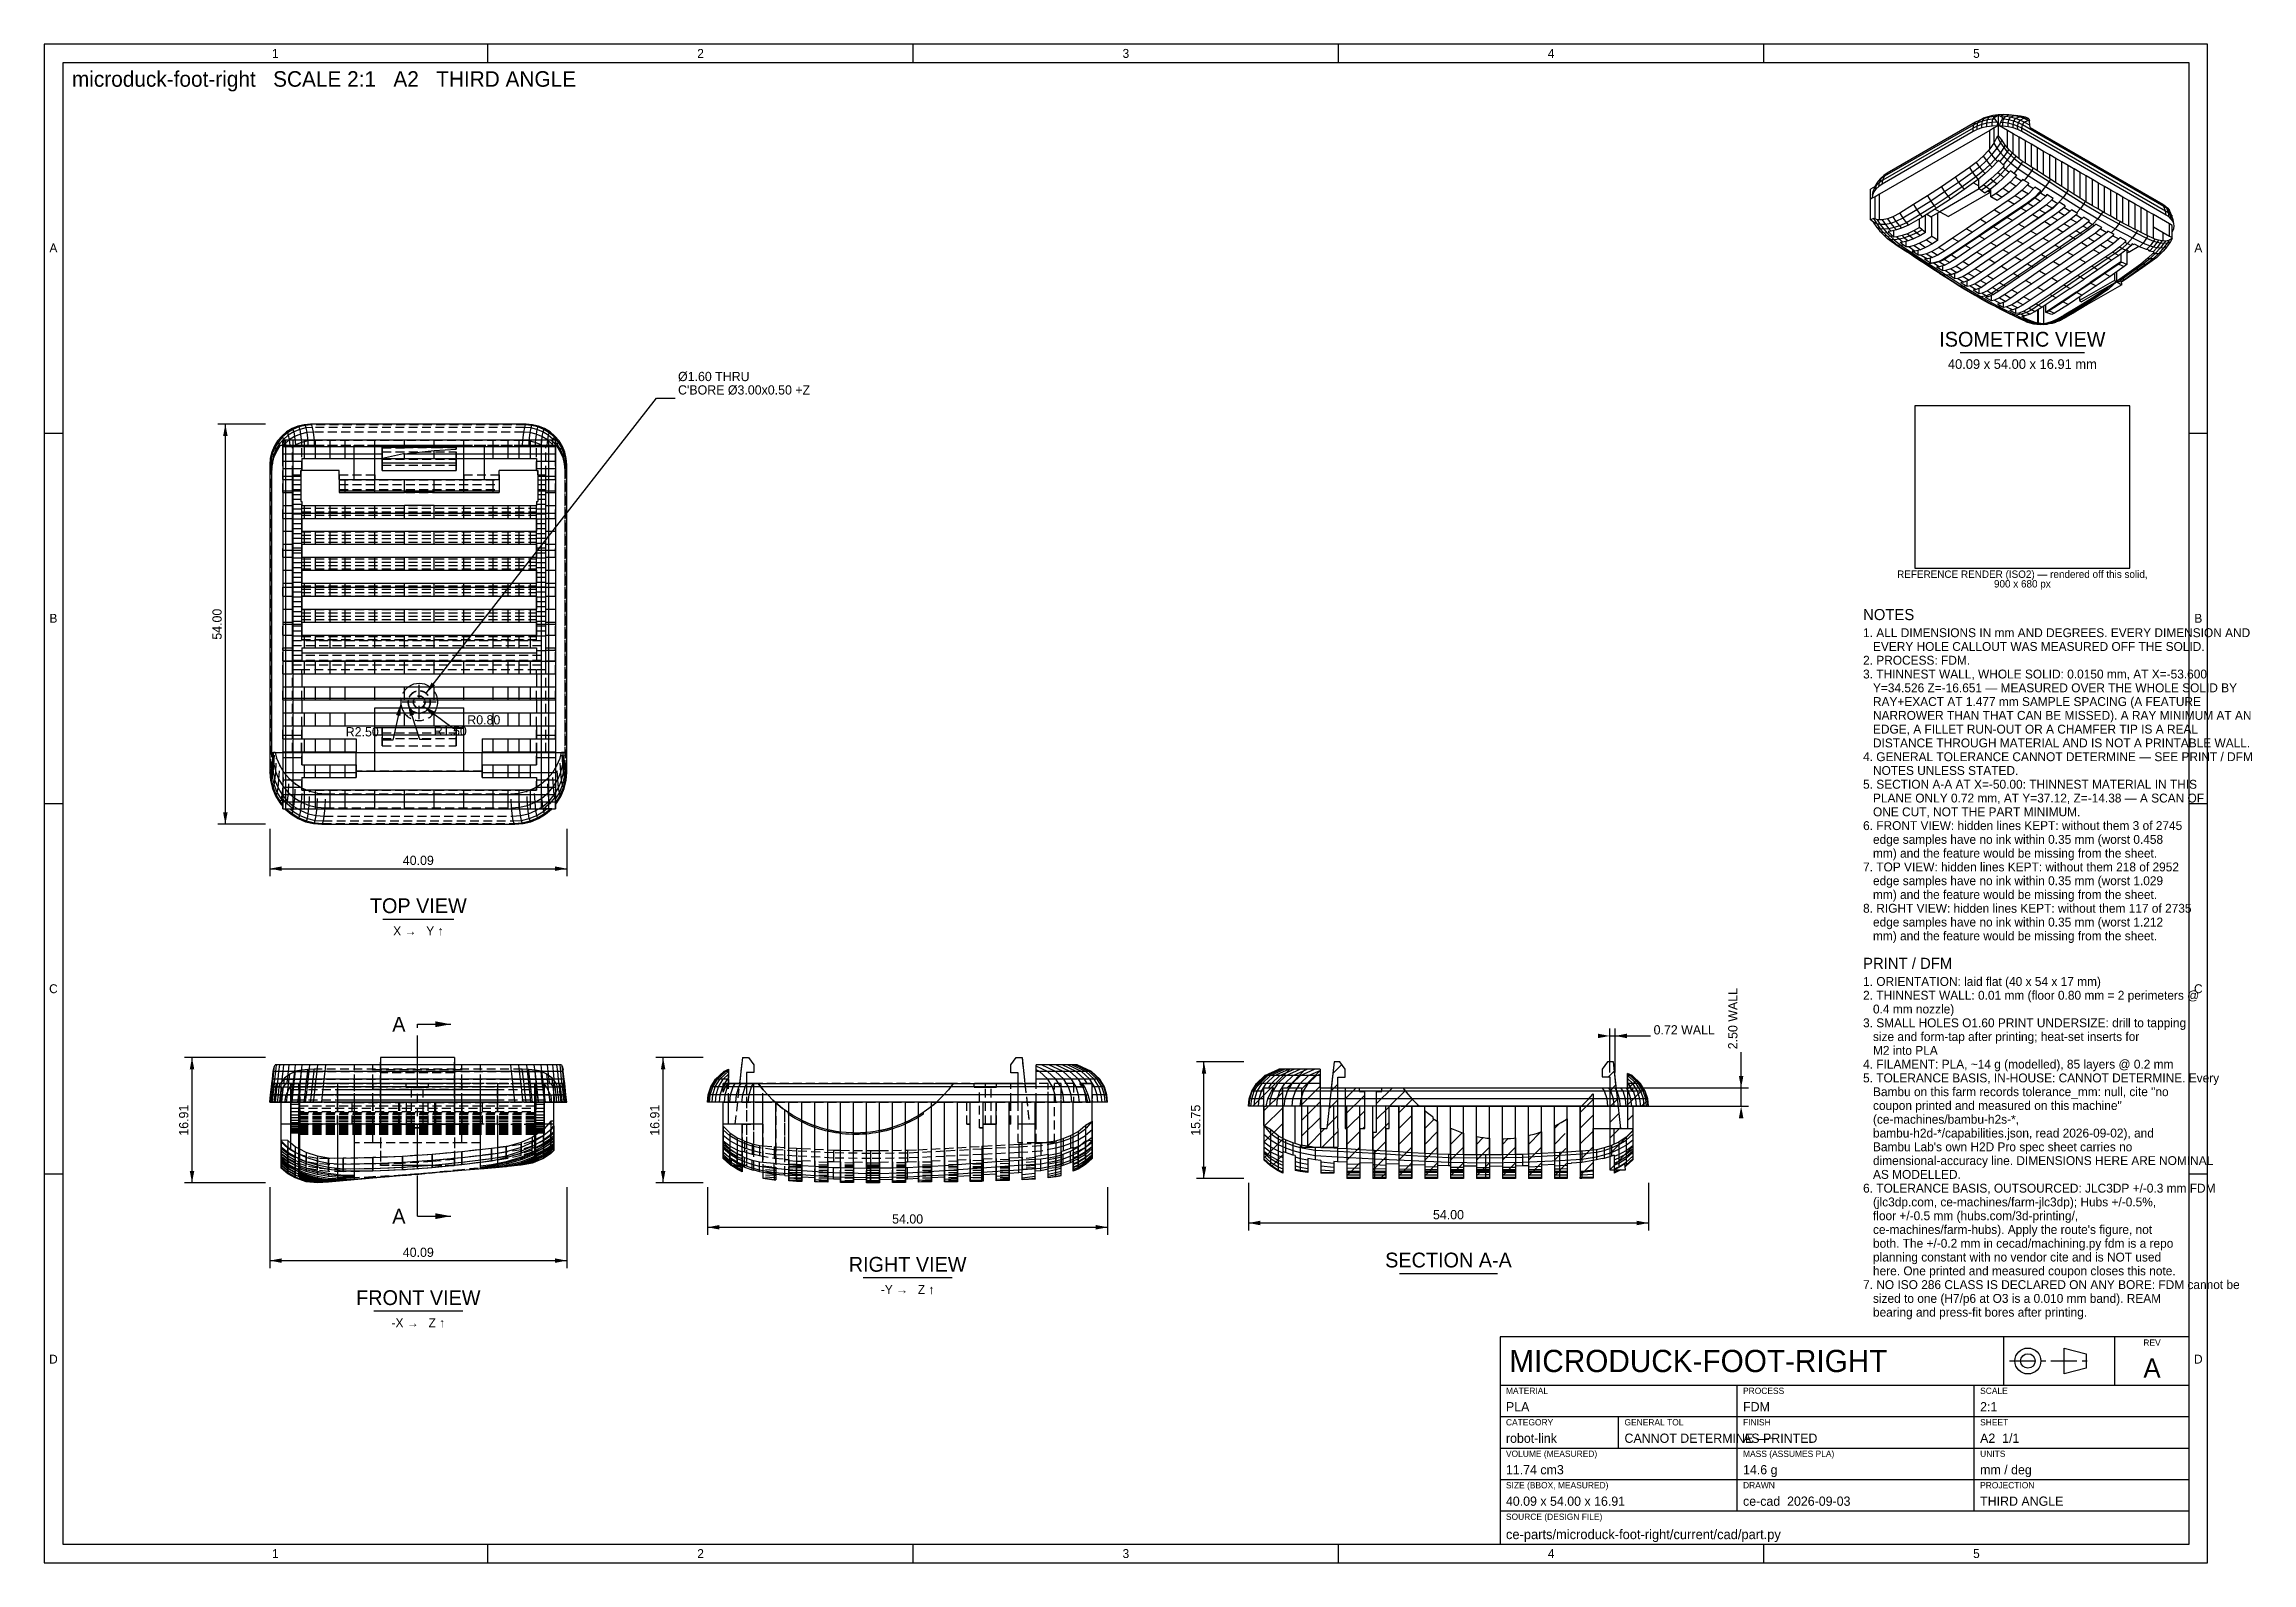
# Model space of a CAD drawing. Header units: millimetres. Extents: x 5 to 601, y 5 to 415.
import ezdxf
from ezdxf.enums import TextEntityAlignment as Align

# ---------------------------------------------------------------- set-up
doc = ezdxf.new("R2010")
doc.units = ezdxf.units.MM
for name, pattern in [('CENTER', [11.2, 7, -1.4, 1.4, -1.4]), ('HIDDEN', [3.6, 2.4, -1.2]), ('PHANTOM', [21, 11, -2, 2, -2, 2, -2])]:
    doc.linetypes.add(name, pattern=pattern)
for name, color, linetype in [('CENTER', 4, 'CENTER'), ('CUT', 1, 'PHANTOM'), ('CUTTHIN', 1, 'PHANTOM'), ('DIM', 3, 'CONTINUOUS'), ('FRAME', 7, 'CONTINUOUS'), ('HATCH', 5, 'CONTINUOUS'), ('HIDDEN', 8, 'HIDDEN'), ('SECTION', 7, 'CONTINUOUS'), ('TEXT', 3, 'CONTINUOUS'), ('TITLE', 7, 'CONTINUOUS'), ('VISIBLE', 7, 'CONTINUOUS')]:
    doc.layers.add(name, color=color, linetype=linetype)

msp = doc.modelspace()

# ---------------------------------------------------------------- texts
at = {"layer": 'TEXT'}
for s, height, p in [('microduck-foot-right   SCALE 2:1   A2   THIRD ANGLE', 4.2, (12.5, 403.5)), ('Ø1.60 THRU', 2.5, (176.109296, 324.03)), ("C'BORE Ø3.00x0.50 +Z", 2.5, (176.109296, 320.405)), ('NOTES', 3, (496, 259.510049)), ('1. ALL DIMENSIONS IN mm AND DEGREES. EVERY DIMENSION AND', 2.4, (496, 254.910049)), ('   EVERY HOLE CALLOUT WAS MEASURED OFF THE SOLID.', 2.4, (496, 251.190049)), ('3. THINNEST WALL, WHOLE SOLID: 0.0150 mm, AT X=-53.600', 2.4, (496, 243.750049)), ('2. PROCESS: FDM.', 2.4, (496, 247.470049)), ('   Y=34.526 Z=-16.651 — MEASURED OVER THE WHOLE SOLID BY', 2.4, (496, 240.030049)), ('   RAY+EXACT AT 1.477 mm SAMPLE SPACING (A FEATURE', 2.4, (496, 236.310049)), ('R0.80', 2.5, (119.22363, 231.338454)), ('   NARROWER THAN THAT CAN BE MISSED). A RAY MINIMUM AT AN', 2.4, (496, 232.590049)), ('R1.50', 2.5, (110.164311, 228.337728)), ('   EDGE, A FILLET RUN-OUT OR A CHAMFER TIP IS A REAL', 2.4, (496, 228.870049)), ('   DISTANCE THROUGH MATERIAL AND IS NOT A PRINTABLE WALL.', 2.4, (496, 225.150049)), ('4. GENERAL TOLERANCE CANNOT DETERMINE — SEE PRINT / DFM', 2.4, (496, 221.430049)), ('5. SECTION A-A AT X=-50.00: THINNEST MATERIAL IN THIS', 2.4, (496, 213.990049)), ('   NOTES UNLESS STATED.', 2.4, (496, 217.710049)), ('   ONE CUT, NOT THE PART MINIMUM.', 2.4, (496, 206.550049)), ('   PLANE ONLY 0.72 mm, AT Y=37.12, Z=-14.38 — A SCAN OF', 2.4, (496, 210.270049)), ('6. FRONT VIEW: hidden lines KEPT: without them 3 of 2745', 2.4, (496, 202.830049)), ('   edge samples have no ink within 0.35 mm (worst 0.458', 2.4, (496, 199.110049)), ('   mm) and the feature would be missing from the sheet.', 2.4, (496, 195.390049)), ('7. TOP VIEW: hidden lines KEPT: without them 218 of 2952', 2.4, (496, 191.670049)), ('   edge samples have no ink within 0.35 mm (worst 1.029', 2.4, (496, 187.950049)), ('   mm) and the feature would be missing from the sheet.', 2.4, (496, 184.230049)), ('8. RIGHT VIEW: hidden lines KEPT: without them 117 of 2735', 2.4, (496, 180.510049)), ('   edge samples have no ink within 0.35 mm (worst 1.212', 2.4, (496, 176.790049)), ('   mm) and the feature would be missing from the sheet.', 2.4, (496, 173.070049)), ('PRINT / DFM', 3, (496, 165.350049)), ('1. ORIENTATION: laid flat (40 x 54 x 17 mm)', 2.4, (496, 160.750049)), ('2. THINNEST WALL: 0.01 mm (floor 0.80 mm = 2 perimeters @', 2.4, (496, 157.030049)), ('   0.4 mm nozzle)', 2.4, (496, 153.310049)), ('0.72 WALL', 2.5, (439.457752, 147.6495)), ('3. SMALL HOLES O1.60 PRINT UNDERSIZE: drill to tapping', 2.4, (496, 149.590049)), ('   size and form-tap after printing; heat-set inserts for', 2.4, (496, 145.870049)), ('   M2 into PLA', 2.4, (496, 142.150049)), ('4. FILAMENT: PLA, ~14 g (modelled), 85 layers @ 0.2 mm', 2.4, (496, 138.430049)), ('5. TOLERANCE BASIS, IN-HOUSE: CANNOT DETERMINE. Every', 2.4, (496, 134.710049)), ('   Bambu on this farm records tolerance_mm: null, cite "no', 2.4, (496, 130.990049)), ('   coupon printed and measured on this machine"', 2.4, (496, 127.270049)), ('   (ce-machines/bambu-h2s-*,', 2.4, (496, 123.550049)), ('   bambu-h2d-*/capabilities.json, read 2026-09-02), and', 2.4, (496, 119.830049)), ('   dimensional-accuracy line. DIMENSIONS HERE ARE NOMINAL', 2.4, (496, 112.390049)), ("   Bambu Lab's own H2D Pro spec sheet carries no", 2.4, (496, 116.110049)), ('6. TOLERANCE BASIS, OUTSOURCED: JLC3DP +/-0.3 mm FDM', 2.4, (496, 104.950049)), ('   AS MODELLED.', 2.4, (496, 108.670049)), ('   (jlc3dp.com, ce-machines/farm-jlc3dp); Hubs +/-0.5%,', 2.4, (496, 101.230049)), ('   floor +/-0.5 mm (hubs.com/3d-printing/,', 2.4, (496, 97.510049)), ("   ce-machines/farm-hubs). Apply the route's figure, not", 2.4, (496, 93.790049)), ('   both. The +/-0.2 mm in cecad/machining.py fdm is a repo', 2.4, (496, 90.070049)), ('   planning constant with no vendor cite and is NOT used', 2.4, (496, 86.350049)), ('   here. One printed and measured coupon closes this note.', 2.4, (496, 82.630049)), ('7. NO ISO 286 CLASS IS DECLARED ON ANY BORE: FDM cannot be', 2.4, (496, 78.910049)), ('   sized to one (H7/p6 at O3 is a 0.010 mm band). REAM', 2.4, (496, 75.190049)), ('   bearing and press-fit bores after printing.', 2.4, (496, 71.470049)), ('PLA', 2.5, (399.6, 45.9)), ('FDM', 2.5, (463.6, 45.9)), ('2:1', 2.5, (527.6, 45.9)), ('robot-link', 2.5, (399.6, 37.4)), ('CANNOT DETERMINE —~', 2.5, (431.6, 37.4)), ('AS PRINTED', 2.5, (463.6, 37.4)), ('A2  1/1', 2.5, (527.6, 37.4)), ('11.74 cm3', 2.5, (399.6, 28.9)), ('14.6 g', 2.5, (463.6, 28.9)), ('mm / deg', 2.5, (527.6, 28.9)), ('40.09 x 54.00 x 16.91', 2.5, (399.6, 20.4)), ('ce-cad  2026-09-03', 2.5, (463.6, 20.4)), ('THIRD ANGLE', 2.5, (527.6, 20.4)), ('ce-parts/microduck-foot-right/current/cad/part.py', 2.6, (399.6, 11.4))]:
    msp.add_text(s, height=height, dxfattribs=at).set_placement(p)
for s, height, p in [('ISOMETRIC VIEW', 4, (539, 333.332271)), ('40.09 x 54.00 x 16.91 mm', 2.6, (539, 327.332271)), ('REFERENCE RENDER (ISO2) — rendered off this solid,', 2, (539, 270.910049)), ('900 x 680 px', 2, (539, 268.310049)), ('40.09', 2.5, (106, 193.405)), ('TOP VIEW', 4, (106, 180.405)), ('X →   Y ↑', 2.4, (106, 174.405)), ('54.00', 2.5, (238.085, 96.595)), ('54.00', 2.5, (384.085, 97.7505)), ('40.09', 2.5, (106, 87.595)), ('RIGHT VIEW', 4, (238.085, 83.595)), ('SECTION A-A', 4, (384.085, 84.7505)), ('FRONT VIEW', 4, (106, 74.595)), ('-Y →   Z ↑', 2.4, (238.085, 77.595)), ('-X →   Z ↑', 2.4, (106, 68.595)), ('A', 5.2, (574, 55))]:
    msp.add_text(s, height=height, dxfattribs=at).set_placement(p, align=Align.CENTER)
for s, p in [('54.00', (52.915, 258.405)), ('16.91', (43.915, 124.5)), ('16.91', (171.085, 124.5)), ('15.75', (317.085, 124.5))]:
    msp.add_text(s, height=2.5, rotation=90, dxfattribs=at).set_placement(p, align=Align.CENTER)
msp.add_text('R2.50', height=2.5, dxfattribs=at).set_placement((95.330453, 228.114904), align=Align.RIGHT)
msp.add_text('2.50 WALL', height=2.5, rotation=90, dxfattribs=at).set_placement((462.085, 143.6495))
for p in [(100.753, 150.405), (100.753, 98.595)]:
    msp.add_text('A', height=4, dxfattribs=at).set_placement(p, align=Align.MIDDLE_CENTER)
msp.add_text('MICRODUCK-FOOT-RIGHT', height=6, dxfattribs=at).set_placement((400.5, 59.5), align=Align.MIDDLE_LEFT)
at = {"layer": 'TITLE'}
for s, p in [('1', (67.4, 412.5)), ('2', (182.2, 412.5)), ('3', (297, 412.5)), ('4', (411.8, 412.5)), ('5', (526.6, 412.5)), ('A', (7.5, 360)), ('A', (586.5, 360)), ('B', (7.5, 260)), ('B', (586.5, 260)), ('C', (7.5, 160)), ('C', (586.5, 160)), ('D', (7.5, 60)), ('D', (586.5, 60)), ('1', (67.4, 7.5)), ('2', (182.2, 7.5)), ('3', (297, 7.5)), ('4', (411.8, 7.5)), ('5', (526.6, 7.5))]:
    msp.add_text(s, height=2.4, dxfattribs=at).set_placement(p, align=Align.MIDDLE_CENTER)
msp.add_text('REV', height=1.7, dxfattribs=at).set_placement((574, 63.6), align=Align.CENTER)
for s, p in [('MATERIAL', (399.6, 50.6)), ('PROCESS', (463.6, 50.6)), ('SCALE', (527.6, 50.6)), ('CATEGORY', (399.6, 42.1)), ('GENERAL TOL', (431.6, 42.1)), ('FINISH', (463.6, 42.1)), ('SHEET', (527.6, 42.1)), ('VOLUME (MEASURED)', (399.6, 33.6)), ('MASS (ASSUMES PLA)', (463.6, 33.6)), ('UNITS', (527.6, 33.6)), ('SIZE (BBOX, MEASURED)', (399.6, 25.1)), ('DRAWN', (463.6, 25.1)), ('PROJECTION', (527.6, 25.1)), ('SOURCE (DESIGN FILE)', (399.6, 16.6))]:
    msp.add_text(s, height=1.7, dxfattribs=at).set_placement(p)

# ---------------------------------------------------------------- linework, layer by layer
at = {"layer": 'CENTER'}
for p, q in [((106.247, 238.459), (106.247, 242.009)), ((101.647, 237.409), (105.197, 237.409)), ((106.247, 232.809), (106.247, 236.359)), ((107.297, 237.409), (110.847, 237.409)), ((535.5, 59.5), (557.75, 59.5))]:
    msp.add_line(p, q, dxfattribs=at)
at = {"layer": 'CUT'}
for p, q in [((105.753, 136.405), (105.753, 150.405)), ((105.753, 150.405), (114.753, 150.405)), ((105.753, 98.595), (105.753, 112.595)), ((105.753, 98.595), (114.753, 98.595))]:
    msp.add_line(p, q, dxfattribs=at)
for points in [[(114.753, 150.405), (110.553, 151.203), (110.553, 149.607)], [(114.753, 98.595), (110.553, 99.393), (110.553, 97.797)]]:
    msp.add_solid(points, dxfattribs=at)
at = {"layer": 'CUTTHIN'}
msp.add_line((105.753, 112.595), (105.753, 136.405), dxfattribs=at)
at = {"layer": 'DIM'}
for p, q in [((108.093984, 239.773032), (170.309296, 319.405)), ((170.309296, 319.405), (175.309296, 319.405)), ((64.715, 312.405), (51.915, 312.405)), ((53.915, 204.405), (53.915, 312.405)), ((101.27482, 236.882283), (99.130453, 227.114904)), ((103.298383, 236.856136), (106.364311, 227.337728)), ((107.378371, 236.277629), (115.42363, 230.338454)), ((99.130453, 227.114904), (96.130453, 227.114904)), ((106.364311, 227.337728), (109.364311, 227.337728)), ((115.42363, 230.338454), (118.42363, 230.338454)), ((64.715, 204.405), (51.915, 204.405)), ((65.915, 203.205), (65.915, 190.405)), ((146.085, 203.205), (146.085, 190.405)), ((65.915, 192.405), (146.085, 192.405)), ((427.611, 137.380878), (427.611, 149.2495)), ((429.057752, 137.380878), (429.057752, 149.2495)), ((427.611, 147.2495), (429.057752, 147.2495)), ((429.057752, 147.2495), (438.657752, 147.2495)), ((64.715, 141.405), (42.915, 141.405)), ((44.915, 107.595), (44.915, 141.405)), ((182.885, 141.405), (170.085, 141.405)), ((172.085, 107.595), (172.085, 141.405)), ((328.885, 140.2495), (316.085, 140.2495)), ((318.085, 108.7505), (318.085, 140.2495)), ((463.085, 133.2495), (463.085, 142.8495)), ((371.335001, 133.2495), (465.085, 133.2495)), ((463.085, 128.2495), (463.085, 133.2495)), ((371.335001, 128.2495), (465.085, 128.2495)), ((64.715, 107.595), (42.915, 107.595)), ((182.885, 107.595), (170.085, 107.595)), ((328.885, 108.7505), (316.085, 108.7505)), ((330.085, 107.5505), (330.085, 94.7505)), ((438.085, 107.5505), (438.085, 94.7505)), ((65.915, 106.395), (65.915, 84.595)), ((146.085, 106.395), (146.085, 84.595)), ((184.085, 106.395), (184.085, 93.595)), ((292.085, 106.395), (292.085, 93.595)), ((184.085, 95.595), (292.085, 95.595)), ((330.085, 96.7505), (438.085, 96.7505)), ((65.915, 86.595), (146.085, 86.595))]:
    msp.add_line(p, q, dxfattribs=at)
for points in [[(53.915, 312.405), (53.307, 309.205), (54.523, 309.205)], [(108.093984, 239.773032), (110.543212, 241.920344), (109.584991, 242.668989)], [(101.27482, 236.882283), (99.994766, 233.887099), (101.182479, 233.626344)], [(103.298383, 236.856136), (103.700761, 233.623837), (104.858199, 233.996654)], [(107.378371, 236.277629), (109.591752, 233.887941), (110.313956, 234.866245)], [(53.915, 204.405), (54.523, 207.605), (53.307, 207.605)], [(65.915, 192.405), (69.115, 191.797), (69.115, 193.013)], [(146.085, 192.405), (142.885, 193.013), (142.885, 191.797)], [(427.611, 147.2495), (424.411, 147.8575), (424.411, 146.6415)], [(429.057752, 147.2495), (432.257752, 146.6415), (432.257752, 147.8575)], [(44.915, 141.405), (44.307, 138.205), (45.523, 138.205)], [(172.085, 141.405), (171.477, 138.205), (172.693, 138.205)], [(318.085, 140.2495), (317.477, 137.0495), (318.693, 137.0495)], [(463.085, 133.2495), (463.693, 136.4495), (462.477, 136.4495)], [(463.085, 128.2495), (462.477, 125.0495), (463.693, 125.0495)], [(44.915, 107.595), (45.523, 110.795), (44.307, 110.795)], [(172.085, 107.595), (172.693, 110.795), (171.477, 110.795)], [(318.085, 108.7505), (318.693, 111.9505), (317.477, 111.9505)], [(184.085, 95.595), (187.285, 94.987), (187.285, 96.203)], [(292.085, 95.595), (288.885, 96.203), (288.885, 94.987)], [(330.085, 96.7505), (333.285, 96.1425), (333.285, 97.3585)], [(438.085, 96.7505), (434.885, 97.3585), (434.885, 96.1425)], [(65.915, 86.595), (69.115, 85.987), (69.115, 87.203)], [(146.085, 86.595), (142.885, 87.203), (142.885, 85.987)]]:
    msp.add_solid(points, dxfattribs=at)
at = {"layer": 'FRAME'}
for p, q in [((584, 410), (10, 410)), ((10, 410), (10, 10)), ((584, 10), (584, 410)), ((584, 66), (398, 66)), ((398, 66), (398, 10)), ((584, 10), (584, 66)), ((10, 10), (584, 10)), ((398, 10), (584, 10))]:
    msp.add_line(p, q, dxfattribs=at)
at = {"layer": 'HATCH'}
for p, q in [((330.887048, 132.109317), (335.990568, 137.212837)), ((331.269872, 128.2495), (341.269872, 138.2495)), ((340.512512, 133.2495), (345.512512, 138.2495)), ((344.411, 132.905347), (349.411, 137.905347)), ((352.857079, 137.108785), (355.2898, 139.541506)), ((426.97079, 140.200419), (427.019872, 140.2495)), ((427.246512, 136.2335), (428.871113, 137.8581)), ((334.285, 127.021988), (339.285, 132.021988)), ((344.411, 128.662706), (349.411, 133.662706)), ((352.328538, 132.337603), (354.211, 134.220066)), ((356.124434, 136.1335), (356.211, 136.220066)), ((356.211, 130.261561), (359.198939, 133.2495)), ((356.211, 126.01892), (361.489, 131.29692)), ((364.689, 128.981986), (368.956514, 133.2495)), ((368.199154, 128.2495), (372.395463, 132.445809)), ((427.611, 132.355347), (429.295954, 134.040301)), ((432.411, 132.912706), (434.900494, 135.4022)), ((432.411, 128.670066), (436.783101, 133.042166)), ((334.285, 122.779347), (339.383, 127.877347)), ((344.411, 124.420066), (349.411, 129.420066)), ((344.411, 120.177425), (349.411, 125.177425)), ((351.271456, 122.79524), (354.211, 125.734784)), ((351.799997, 127.566422), (354.211, 129.977425)), ((356.661, 122.22628), (361.489, 127.05428)), ((364.689, 124.739346), (368.089, 128.139346)), ((370.661, 126.468705), (374.343097, 130.150802)), ((370.661, 122.226064), (374.161, 125.726064)), ((374.161, 125.726064), (374.161, 125.726065)), ((377.661, 126.468705), (378.007021, 126.814726)), ((419.661, 126.564906), (423.161, 130.064906)), ((419.661, 122.322265), (423.161, 125.822265)), ((427.611, 128.112706), (429.720795, 130.222501)), ((427.611, 123.870066), (430.145636, 126.404701)), ((432.411, 124.427425), (433.885, 125.901425)), ((436.233075, 128.2495), (437.91541, 129.931835)), ((334.285, 118.536706), (339.383, 123.634706)), ((334.285, 114.294066), (339.383, 119.392066)), ((345.725716, 117.2495), (350.725716, 122.2495)), ((349.968356, 117.2495), (354.211, 121.492144)), ((356.661, 117.983639), (360.161, 121.483639)), ((360.926861, 122.2495), (361.489, 122.811639)), ((363.661, 119.468705), (368.089, 123.896705)), ((370.661, 117.983424), (374.161, 121.483424)), ((374.161, 121.483424), (374.161, 121.483424)), ((377.661, 122.226064), (380.19637, 124.761435)), ((377.661, 117.983424), (381.161, 121.483424)), ((384.661, 122.224026), (384.744742, 122.307768)), ((384.661, 117.981386), (387.81041, 121.130795)), ((391.661, 117.978746), (393.491594, 119.80934)), ((398.661, 117.980846), (400.241108, 119.560955)), ((405.661, 117.980916), (409.039321, 121.359237)), ((412.661, 122.223066), (414.047676, 123.609742)), ((412.661, 117.980425), (415.551477, 120.870901)), ((419.661, 118.079625), (423.161, 121.579625)), ((427.611, 119.627425), (430.570477, 122.586902)), ((427.611, 115.384784), (433.885, 121.658784)), ((336.271064, 112.037489), (339.383, 115.149425)), ((354.210997, 117.2495), (354.211, 117.249503)), ((356.661, 113.740998), (360.161, 117.240998)), ((363.661, 115.226064), (367.161, 118.726064)), ((363.661, 110.983424), (367.161, 114.483424)), ((370.661, 113.740783), (374.161, 117.240783)), ((374.161, 117.240783), (374.161001, 117.240784)), ((377.661, 113.740783), (381.161, 117.240783)), ((384.661, 113.738745), (388.161, 117.238745)), ((391.661, 113.736106), (395.161, 117.236106)), ((395.161, 117.236106), (395.161, 117.236106)), ((398.661, 113.738206), (402.161, 117.238206)), ((405.661, 113.738275), (409.161, 117.238275)), ((412.661, 113.737784), (415.754651, 116.831435)), ((419.661, 113.836984), (423.161, 117.336984)), ((427.611, 111.142144), (433.885, 117.416144)), ((338.913893, 110.437677), (339.383, 110.906784)), ((356.661, 109.498358), (360.161, 112.998358)), ((360.160998, 108.755715), (360.161, 108.755717)), ((365.676558, 108.756341), (367.161, 110.240783)), ((370.661, 109.498142), (374.161, 112.998142)), ((374.160998, 108.7555), (374.161, 108.755502)), ((374.161, 112.998142), (374.161001, 112.998143)), ((374.161, 108.755502), (374.161001, 108.755503)), ((377.661, 109.498142), (381.161, 112.998142)), ((381.160998, 108.7555), (381.161, 108.755502)), ((384.661, 109.496104), (388.161, 112.996104)), ((388.160998, 108.753462), (388.161, 108.753464)), ((391.661, 109.493465), (395.161, 112.993465)), ((395.160998, 108.750823), (395.161, 108.750824)), ((395.161, 112.993465), (395.161001, 112.993466)), ((395.161, 108.750824), (395.161001, 108.750826)), ((398.661, 109.495565), (402.161, 112.995565)), ((402.160998, 108.752923), (402.161, 108.752924)), ((405.661, 109.495635), (409.161, 112.995635)), ((409.160998, 108.752992), (409.161, 108.752994)), ((412.661, 109.495144), (415.957825, 112.791969)), ((416.160997, 108.7525), (416.161, 108.752503)), ((419.661, 109.594343), (423.161, 113.094343)), ((423.160998, 108.851701), (423.161, 108.851703)), ((431.844997, 111.1335), (431.845, 111.133503))]:
    msp.add_line(p, q, dxfattribs=at)
at = {"layer": 'HIDDEN'}
for p, q in [((70.675362, 310.104187), (69.362825, 308.983175)), ((70.449362, 310.304187), (70.675362, 310.104187)), ((72.147105, 311.006072), (70.675362, 310.104187)), ((70.675362, 310.104187), (70.913362, 309.430187)), ((72.385105, 310.332072), (70.913362, 309.430187)), ((71.921105, 311.206072), (72.147105, 311.006072)), ((73.741813, 311.666622), (72.147105, 311.006072)), ((72.147105, 311.006072), (72.385105, 310.332072)), ((73.979813, 310.992622), (72.385105, 310.332072)), ((72.385105, 310.332072), (72.623105, 309.064072)), ((73.515813, 311.866622), (73.741813, 311.666622)), ((75.420221, 312.069572), (73.741813, 311.666622)), ((73.741813, 311.666622), (73.979813, 310.992622)), ((75.658221, 311.395572), (73.979813, 310.992622)), ((73.979813, 310.992622), (74.217813, 309.724622)), ((75.896221, 310.127572), (74.217813, 309.724622)), ((75.194221, 312.269572), (75.420221, 312.069572)), ((77.141, 312.205), (75.420221, 312.069572)), ((75.420221, 312.069572), (75.658221, 311.395572)), ((77.379, 311.531), (75.658221, 311.395572)), ((75.658221, 311.395572), (75.896221, 310.127572)), ((77.617, 310.263), (75.896221, 310.127572)), ((75.896221, 310.127572), (76.134221, 307.867572)), ((76.915, 312.405), (77.141, 312.205)), ((134.859, 312.205), (77.141, 312.205)), ((77.141, 312.205), (77.379, 311.531)), ((134.621, 311.531), (77.379, 311.531)), ((77.379, 311.531), (77.617, 310.263)), ((134.383, 310.263), (77.617, 310.263)), ((77.617, 310.263), (77.855, 308.003)), ((134.383, 310.263), (134.145, 308.003)), ((134.621, 311.531), (134.383, 310.263)), ((136.103779, 310.127572), (134.383, 310.263)), ((134.859, 312.205), (134.621, 311.531)), ((136.341779, 311.395572), (134.621, 311.531)), ((135.085, 312.405), (134.859, 312.205)), ((136.579779, 312.069572), (134.859, 312.205)), ((136.103779, 310.127572), (135.865779, 307.867572)), ((136.341779, 311.395572), (136.103779, 310.127572)), ((137.782187, 309.724622), (136.103779, 310.127572)), ((136.579779, 312.069572), (136.341779, 311.395572)), ((138.020187, 310.992622), (136.341779, 311.395572)), ((136.805779, 312.269572), (136.579779, 312.069572)), ((138.258187, 311.666622), (136.579779, 312.069572)), ((138.020187, 310.992622), (137.782187, 309.724622)), ((138.258187, 311.666622), (138.020187, 310.992622)), ((139.614895, 310.332072), (138.020187, 310.992622)), ((138.484187, 311.866622), (138.258187, 311.666622)), ((139.852895, 311.006072), (138.258187, 311.666622)), ((139.614895, 310.332072), (139.376895, 309.064072)), ((139.852895, 311.006072), (139.614895, 310.332072)), ((141.086638, 309.430187), (139.614895, 310.332072)), ((140.078895, 311.206072), (139.852895, 311.006072)), ((141.324638, 310.104187), (139.852895, 311.006072)), ((141.324638, 310.104187), (141.086638, 309.430187)), ((141.550638, 310.304187), (141.324638, 310.104187)), ((142.637175, 308.983175), (141.324638, 310.104187)), ((66.679378, 304.604187), (66.276428, 302.925779)), ((66.453378, 304.804187), (66.679378, 304.604187)), ((67.339928, 306.198895), (66.679378, 304.604187)), ((66.679378, 304.604187), (66.917378, 303.930187)), ((67.577928, 305.524895), (66.917378, 303.930187)), ((67.021192, 303.377097), (67.681742, 304.971806)), ((67.113928, 306.398895), (67.339928, 306.198895)), ((68.241813, 307.670638), (67.339928, 306.198895)), ((67.339928, 306.198895), (67.577928, 305.524895)), ((68.479813, 306.996638), (67.577928, 305.524895)), ((67.577928, 305.524895), (67.681742, 304.971806)), ((67.681742, 304.971806), (68.583626, 306.443548)), ((68.015813, 307.870638), (68.241813, 307.670638)), ((69.362825, 308.983175), (68.241813, 307.670638)), ((68.241813, 307.670638), (68.479813, 306.996638)), ((69.447, 308.129068), (68.479813, 306.996638)), ((68.479813, 306.996638), (68.583626, 306.443548)), ((68.583626, 306.443548), (68.829133, 306.731)), ((68.829133, 306.731), (69.573911, 306.731)), ((68.829133, 306.731), (69.447, 306.731)), ((69.136825, 309.183175), (69.362825, 308.983175)), ((69.362825, 308.983175), (69.600825, 308.309175)), ((69.447, 308.205), (69.447, 306.731)), ((69.447, 308.205), (72.047, 308.205)), ((69.447, 306.731), (69.447, 308.205)), ((69.447, 308.205), (72.047, 308.205)), ((69.447, 308.205), (69.511852, 308.205)), ((69.447, 308.129068), (69.447, 308.205)), ((69.447, 308.205), (70.230251, 308.205)), ((69.447, 307.454429), (69.447, 308.205)), ((69.447, 308.129068), (69.447, 307.454429)), ((69.447, 307.454429), (69.704639, 307.756085)), ((69.447, 306.731), (69.447, 297.481)), ((69.447, 303.107), (69.447, 306.731)), ((69.447, 297.481), (69.447, 306.731)), ((69.447, 306.731), (72.047, 306.731)), ((69.600825, 308.309175), (69.511852, 308.205)), ((69.511852, 308.205), (69.620379, 308.205)), ((69.838825, 307.041175), (69.573911, 306.731)), ((69.573911, 306.731), (69.87149, 306.731)), ((70.913362, 309.430187), (69.600825, 308.309175)), ((69.600825, 308.309175), (69.620379, 308.205)), ((69.620379, 308.205), (70.230251, 308.205)), ((69.704639, 307.756085), (70.230251, 308.205)), ((69.704639, 307.756085), (69.838825, 307.041175)), ((71.151362, 308.162187), (69.838825, 307.041175)), ((69.838825, 307.041175), (69.87149, 306.731)), ((69.87149, 306.731), (71.30208, 306.731)), ((70.913362, 309.430187), (71.151362, 308.162187)), ((72.623105, 309.064072), (71.151362, 308.162187)), ((71.151362, 308.162187), (71.30208, 306.731)), ((71.30208, 306.731), (72.741862, 306.731)), ((72.047, 308.205), (74.547, 308.205)), ((72.047, 308.205), (74.547, 308.205)), ((72.047, 306.731), (74.547, 306.731)), ((72.047, 298.723311), (72.047, 306.731)), ((74.217813, 309.724622), (72.623105, 309.064072)), ((72.623105, 309.064072), (72.861105, 306.804072)), ((72.861105, 306.804072), (72.741862, 306.731)), ((72.741862, 306.731), (72.864837, 306.731)), ((74.455813, 307.464622), (72.861105, 306.804072)), ((72.861105, 306.804072), (72.864837, 306.731)), ((72.864837, 306.731), (74.493286, 306.731)), ((74.217813, 309.724622), (74.455813, 307.464622)), ((76.134221, 307.867572), (74.455813, 307.464622)), ((74.455813, 307.464622), (74.493286, 306.731)), ((74.493286, 306.731), (76.192276, 306.731)), ((74.547, 308.205), (137.947, 308.205)), ((74.547, 308.205), (137.947, 308.205)), ((74.547, 306.731), (94.247, 306.731)), ((74.547, 299.931), (74.547, 306.731)), ((77.855, 308.003), (76.134221, 307.867572)), ((76.134221, 307.867572), (76.192276, 306.731)), ((76.192276, 306.731), (77.919973, 306.731)), ((134.145, 308.003), (77.855, 308.003)), ((77.855, 308.003), (77.919973, 306.731)), ((77.919973, 306.731), (134.080027, 306.731)), ((88.647, 303.107), (88.647, 306.731)), ((88.647, 306.731), (123.847, 306.731)), ((88.647, 297.481), (88.647, 306.731)), ((88.647, 306.731), (94.247, 306.731)), ((94.247, 306.731), (118.247, 306.731)), ((94.247, 298.723311), (94.247, 306.731)), ((94.247, 306.731), (118.247, 306.731)), ((94.247, 303.107), (94.247, 306.731)), ((94.247, 306.731), (118.247, 306.731)), ((96.247, 306.165), (96.247, 305.98589)), ((96.247, 305.98589), (102.247, 306.04656)), ((96.247, 305.98589), (96.247, 304.405)), ((96.247, 304.928022), (96.247, 302.925)), ((96.247, 303.107), (96.247, 304.928022)), ((96.247, 304.928022), (116.247, 304.928022)), ((96.247, 304.405), (96.247, 303.106999)), ((102.247, 306.04656), (102.247, 306.165)), ((102.247, 306.04656), (110.247, 306.10387)), ((110.247, 306.10387), (110.247, 306.165)), ((110.247, 306.10387), (116.247, 306.127988)), ((116.247, 306.165), (116.247, 306.127988)), ((116.247, 306.127988), (116.247, 305.630999)), ((116.247, 304.928022), (116.247, 302.925)), ((116.247, 303.107), (116.247, 304.928022)), ((118.247, 306.731), (137.947, 306.731)), ((118.247, 298.723311), (118.247, 306.731)), ((118.247, 303.107), (118.247, 306.731)), ((118.247, 306.731), (123.847, 306.731)), ((123.847, 303.107), (123.847, 306.731)), ((123.847, 297.481), (123.847, 306.731)), ((134.145, 308.003), (134.080027, 306.731)), ((134.080027, 306.731), (135.807724, 306.731)), ((135.865779, 307.867572), (134.145, 308.003)), ((135.865779, 307.867572), (135.807724, 306.731)), ((135.807724, 306.731), (137.506714, 306.731)), ((137.544187, 307.464622), (135.865779, 307.867572)), ((137.544187, 307.464622), (137.506714, 306.731)), ((137.506714, 306.731), (139.135163, 306.731)), ((137.782187, 309.724622), (137.544187, 307.464622)), ((139.138895, 306.804072), (137.544187, 307.464622)), ((139.376895, 309.064072), (137.782187, 309.724622)), ((137.947, 308.205), (140.447, 308.205)), ((137.947, 308.205), (140.447, 308.205)), ((137.947, 306.731), (140.447, 306.731)), ((137.947, 299.931), (137.947, 306.731)), ((139.138895, 306.804072), (139.135163, 306.731)), ((139.258138, 306.731), (139.135163, 306.731)), ((139.376895, 309.064072), (139.138895, 306.804072)), ((139.258138, 306.731), (139.138895, 306.804072)), ((139.258138, 306.731), (140.69792, 306.731)), ((140.848638, 308.162187), (139.376895, 309.064072)), ((140.447, 308.205), (143.047, 308.205)), ((140.447, 308.205), (143.047, 308.205)), ((140.447, 306.731), (143.047, 306.731)), ((140.447, 298.723311), (140.447, 306.731)), ((140.848638, 308.162187), (140.69792, 306.731)), ((140.69792, 306.731), (142.12851, 306.731)), ((141.086638, 309.430187), (140.848638, 308.162187)), ((142.161175, 307.041175), (140.848638, 308.162187)), ((142.399175, 308.309175), (141.086638, 309.430187)), ((141.769749, 308.205), (143.047, 308.205)), ((141.769749, 308.205), (142.379621, 308.205)), ((141.769749, 308.205), (142.295361, 307.756085)), ((142.161175, 307.041175), (142.12851, 306.731)), ((142.426089, 306.731), (142.12851, 306.731)), ((142.295361, 307.756085), (142.161175, 307.041175)), ((142.426089, 306.731), (142.161175, 307.041175)), ((142.295361, 307.756085), (143.047, 306.876029)), ((142.399175, 308.309175), (142.379621, 308.205)), ((142.488148, 308.205), (142.379621, 308.205)), ((142.637175, 308.983175), (142.399175, 308.309175)), ((142.488148, 308.205), (142.399175, 308.309175)), ((142.426089, 306.731), (143.170867, 306.731)), ((143.047, 308.205), (142.488148, 308.205)), ((142.863175, 309.183175), (142.637175, 308.983175)), ((143.758187, 307.670638), (142.637175, 308.983175)), ((143.047, 308.205), (143.047, 306.731)), ((143.047, 306.731), (143.047, 308.205)), ((143.047, 308.205), (143.047, 307.550668)), ((143.047, 306.876029), (143.047, 308.205)), ((143.520187, 306.996638), (143.047, 307.550668)), ((143.047, 307.550668), (143.047, 306.876029)), ((143.047, 306.731), (143.047, 297.481)), ((143.047, 303.107), (143.047, 306.731)), ((143.047, 306.731), (143.170867, 306.731)), ((143.047, 297.481), (143.047, 306.731)), ((143.170867, 306.731), (143.416374, 306.443548)), ((143.520187, 306.996638), (143.416374, 306.443548)), ((143.416374, 306.443548), (144.318258, 304.971806)), ((143.758187, 307.670638), (143.520187, 306.996638)), ((144.422072, 305.524895), (143.520187, 306.996638)), ((143.984187, 307.870638), (143.758187, 307.670638)), ((144.660072, 306.198895), (143.758187, 307.670638)), ((144.422072, 305.524895), (144.318258, 304.971806)), ((144.318258, 304.971806), (144.978808, 303.377097)), ((144.660072, 306.198895), (144.422072, 305.524895)), ((145.082622, 303.930187), (144.422072, 305.524895)), ((144.886072, 306.398895), (144.660072, 306.198895)), ((145.320622, 304.604187), (144.660072, 306.198895)), ((145.320622, 304.604187), (145.082622, 303.930187)), ((145.546622, 304.804187), (145.320622, 304.604187)), ((145.723572, 302.925779), (145.320622, 304.604187)), ((65.915, 301.405), (66.141, 301.205)), ((66.050428, 303.125779), (66.276428, 302.925779)), ((66.276428, 302.925779), (66.141, 301.205)), ((66.141, 301.205), (66.141, 218.605)), ((66.141, 301.205), (66.379, 300.531)), ((66.276428, 302.925779), (66.514428, 302.251779)), ((66.514428, 302.251779), (66.379, 300.531)), ((66.379, 300.531), (66.379, 219.279)), ((66.379, 300.531), (66.482813, 299.97791)), ((66.482813, 299.97791), (66.618242, 301.69869)), ((66.482813, 223.731), (66.482813, 299.97791)), ((66.917378, 303.930187), (66.514428, 302.251779)), ((66.514428, 302.251779), (66.618242, 301.69869)), ((66.618242, 301.69869), (67.021192, 303.377097)), ((66.917378, 303.930187), (67.021192, 303.377097)), ((69.447, 297.481), (69.447, 303.107)), ((72.047, 297.481), (72.047, 298.723311)), ((72.047, 298.723311), (74.247, 298.723311)), ((72.047, 297.409), (72.047, 298.723311)), ((74.247, 298.723311), (74.247, 299.931)), ((74.247, 298.723311), (74.247, 297.409)), ((74.547, 303.107), (74.547, 299.931)), ((74.547, 303.107), (88.647, 303.107)), ((84.647, 298.723311), (84.647, 299.931)), ((84.647, 298.723311), (94.247, 298.723311)), ((84.647, 298.723311), (84.647, 297.409)), ((88.647, 303.107), (96.247, 303.107)), ((94.247, 298.723311), (94.247, 297.481)), ((96.247, 302.925), (96.247, 301.325)), ((96.247, 302.925), (116.247, 302.925)), ((96.247, 301.325), (96.247, 299.931)), ((96.247, 301.325), (116.247, 301.325)), ((96.307417, 303.107), (116.247, 303.107)), ((116.247, 303.107), (123.847, 303.107)), ((116.247, 302.925), (116.247, 301.325)), ((116.247, 301.325), (116.247, 299.931)), ((118.247, 298.723311), (127.847, 298.723311)), ((118.247, 298.723311), (118.247, 297.481)), ((123.847, 303.107), (137.947, 303.107)), ((127.847, 298.723311), (127.847, 299.931)), ((127.847, 298.723311), (127.847, 297.409)), ((137.947, 303.107), (137.947, 299.931)), ((138.247, 298.723311), (138.247, 299.931)), ((138.247, 298.723311), (138.247, 297.409)), ((138.247, 298.723311), (140.447, 298.723311)), ((140.447, 297.481), (140.447, 298.723311)), ((140.447, 297.409), (140.447, 298.723311)), ((143.047, 297.481), (143.047, 303.107)), ((145.082622, 303.930187), (144.978808, 303.377097)), ((144.978808, 303.377097), (145.381758, 301.69869)), ((145.485572, 302.251779), (145.082622, 303.930187)), ((145.485572, 302.251779), (145.381758, 301.69869)), ((145.381758, 301.69869), (145.517187, 299.97791)), ((145.723572, 302.925779), (145.485572, 302.251779)), ((145.621, 300.531), (145.485572, 302.251779)), ((145.621, 300.531), (145.517187, 299.97791)), ((145.517187, 299.97791), (145.517187, 223.731)), ((145.859, 301.205), (145.621, 300.531)), ((145.621, 219.279), (145.621, 300.531)), ((145.949572, 303.125779), (145.723572, 302.925779)), ((145.859, 301.205), (145.723572, 302.925779)), ((146.085, 301.405), (145.859, 301.205)), ((145.859, 218.605), (145.859, 301.205)), ((69.447, 297.481), (69.447, 293.981)), ((69.447, 293.981), (69.447, 297.481)), ((69.447, 297.481), (72.047, 297.481)), ((69.447, 293.981), (72.047, 293.981)), ((72.047, 293.981), (72.047, 297.481)), ((72.047, 296.093), (72.047, 297.409)), ((72.047, 297.409), (74.247, 297.409)), ((72.047, 294.777), (72.047, 296.093)), ((72.047, 296.093), (74.247, 296.093)), ((72.047, 293.461), (72.047, 294.777)), ((72.047, 294.777), (74.247, 294.777)), ((72.047, 290.481), (72.047, 293.981)), ((72.047, 292.145), (72.047, 293.461)), ((72.047, 293.461), (74.247, 293.461)), ((72.047, 290.829), (72.047, 292.145)), ((72.047, 292.145), (74.247, 292.145)), ((74.247, 297.409), (74.247, 296.093)), ((74.247, 296.093), (74.247, 294.777)), ((74.247, 294.777), (74.247, 293.461)), ((74.247, 293.461), (74.247, 292.145)), ((74.247, 292.145), (74.247, 291.531)), ((84.647, 297.481), (88.647, 297.481)), ((84.647, 297.409), (127.847, 297.409)), ((84.647, 297.409), (84.647, 296.093)), ((84.647, 296.093), (84.647, 294.777)), ((84.647, 296.093), (127.847, 296.093)), ((84.647, 294.777), (84.647, 293.981)), ((84.647, 294.777), (127.847, 294.777)), ((84.647, 293.981), (127.847, 293.981)), ((88.647, 297.481), (94.247, 297.481)), ((88.647, 297.481), (123.847, 297.481)), ((94.247, 297.481), (118.247, 297.481)), ((94.247, 297.481), (118.247, 297.481)), ((118.247, 297.481), (123.847, 297.481)), ((123.847, 297.481), (127.847, 297.481)), ((127.847, 297.409), (127.847, 296.093)), ((127.847, 296.093), (127.847, 294.777)), ((127.847, 294.777), (127.847, 293.981)), ((138.247, 297.409), (138.247, 296.093)), ((138.247, 297.409), (140.447, 297.409)), ((138.247, 296.093), (138.247, 294.777)), ((138.247, 296.093), (140.447, 296.093)), ((138.247, 294.777), (138.247, 293.461)), ((138.247, 294.777), (140.447, 294.777)), ((138.247, 293.461), (138.247, 292.145)), ((138.247, 293.461), (140.447, 293.461)), ((138.247, 292.145), (138.247, 291.531)), ((138.247, 292.145), (140.447, 292.145)), ((140.447, 297.481), (143.047, 297.481)), ((140.447, 293.981), (140.447, 297.481)), ((140.447, 296.093), (140.447, 297.409)), ((140.447, 294.777), (140.447, 296.093)), ((140.447, 293.461), (140.447, 294.777)), ((140.447, 293.981), (143.047, 293.981)), ((140.447, 290.481), (140.447, 293.981)), ((140.447, 292.145), (140.447, 293.461)), ((140.447, 290.829), (140.447, 292.145)), ((143.047, 297.481), (143.047, 293.981)), ((143.047, 293.981), (143.047, 297.481)), ((69.447, 290.481), (69.447, 286.981)), ((69.447, 286.981), (69.447, 290.481)), ((69.447, 290.481), (72.047, 290.481)), ((69.447, 286.981), (72.047, 286.981)), ((72.047, 289.513), (72.047, 290.829)), ((72.047, 290.829), (74.547, 290.829)), ((72.047, 286.981), (72.047, 290.481)), ((72.047, 288.197), (72.047, 289.513)), ((72.047, 289.513), (74.547, 289.513)), ((72.047, 286.881), (72.047, 288.197)), ((72.047, 288.197), (74.547, 288.197)), ((72.047, 283.481), (72.047, 286.981)), ((72.047, 285.565), (72.047, 286.881)), ((72.047, 286.881), (74.547, 286.881)), ((74.547, 291.531), (74.547, 290.829)), ((74.547, 290.829), (74.547, 290.605)), ((74.547, 290.481), (74.547, 290.605)), ((74.547, 290.605), (74.547, 290.481)), ((74.547, 290.481), (137.947, 290.481)), ((74.547, 289.695), (74.547, 290.481)), ((74.547, 289.513), (74.547, 290.481)), ((74.547, 289.695), (137.947, 289.695)), ((74.547, 288.785), (74.547, 289.695)), ((74.547, 288.197), (74.547, 289.513)), ((74.547, 287.875), (74.547, 288.785)), ((74.547, 288.785), (137.947, 288.785)), ((74.547, 286.981), (74.547, 288.197)), ((74.547, 286.981), (74.547, 287.875)), ((74.547, 287.875), (137.947, 287.875)), ((74.547, 286.965), (74.547, 286.981)), ((74.547, 286.981), (137.947, 286.981)), ((74.547, 286.981), (74.547, 286.881)), ((74.547, 286.055), (74.547, 286.965)), ((74.547, 286.881), (74.547, 285.565)), ((74.547, 285.145), (74.547, 286.055)), ((137.947, 291.531), (137.947, 290.829)), ((137.947, 290.829), (137.947, 290.605)), ((137.947, 290.829), (140.447, 290.829)), ((137.947, 290.481), (137.947, 290.605)), ((137.947, 290.605), (137.947, 290.481)), ((137.947, 289.695), (137.947, 290.481)), ((137.947, 289.513), (137.947, 290.481)), ((137.947, 288.785), (137.947, 289.695)), ((137.947, 289.513), (140.447, 289.513)), ((137.947, 288.197), (137.947, 289.513)), ((137.947, 287.875), (137.947, 288.785)), ((137.947, 286.981), (137.947, 288.197)), ((137.947, 288.197), (140.447, 288.197)), ((137.947, 286.981), (137.947, 287.875)), ((137.947, 286.965), (137.947, 286.981)), ((137.947, 286.981), (137.947, 286.881)), ((137.947, 286.055), (137.947, 286.965)), ((137.947, 286.881), (137.947, 285.565)), ((137.947, 286.881), (140.447, 286.881)), ((137.947, 285.145), (137.947, 286.055)), ((140.447, 289.513), (140.447, 290.829)), ((140.447, 290.481), (143.047, 290.481)), ((140.447, 286.981), (140.447, 290.481)), ((140.447, 288.197), (140.447, 289.513)), ((140.447, 286.881), (140.447, 288.197)), ((140.447, 286.981), (143.047, 286.981)), ((140.447, 283.481), (140.447, 286.981)), ((140.447, 285.565), (140.447, 286.881)), ((143.047, 290.481), (143.047, 286.981)), ((143.047, 286.981), (143.047, 290.481)), ((69.447, 283.481), (72.047, 283.481)), ((72.047, 284.249), (72.047, 285.565)), ((72.047, 285.565), (74.547, 285.565)), ((72.047, 282.933), (72.047, 284.249)), ((72.047, 284.249), (74.547, 284.249)), ((72.047, 279.981), (72.047, 283.481)), ((72.047, 281.617), (72.047, 282.933)), ((72.047, 282.933), (74.547, 282.933)), ((72.047, 280.301), (72.047, 281.617)), ((72.047, 281.617), (74.547, 281.617)), ((72.047, 278.985), (72.047, 280.301)), ((72.047, 280.301), (74.547, 280.301)), ((74.547, 285.565), (74.547, 284.249)), ((74.547, 284.235), (74.547, 285.145)), ((74.547, 284.249), (74.547, 283.481)), ((74.547, 283.481), (74.547, 284.235)), ((74.547, 283.481), (137.947, 283.481)), ((74.547, 283.325), (74.547, 283.481)), ((74.547, 282.933), (74.547, 283.481)), ((74.547, 283.325), (137.947, 283.325)), ((74.547, 282.415), (74.547, 283.325)), ((74.547, 281.617), (74.547, 282.933)), ((74.547, 281.505), (74.547, 282.415)), ((74.547, 282.415), (137.947, 282.415)), ((74.547, 280.301), (74.547, 281.617)), ((74.547, 280.595), (74.547, 281.505)), ((74.547, 281.505), (137.947, 281.505)), ((74.547, 279.981), (74.547, 280.595)), ((74.547, 280.595), (137.947, 280.595)), ((74.547, 279.981), (74.547, 280.301)), ((137.947, 285.565), (137.947, 284.249)), ((137.947, 285.565), (140.447, 285.565)), ((137.947, 284.235), (137.947, 285.145)), ((137.947, 284.249), (137.947, 283.481)), ((137.947, 284.249), (140.447, 284.249)), ((137.947, 283.481), (137.947, 284.235)), ((137.947, 283.325), (137.947, 283.481)), ((137.947, 282.933), (137.947, 283.481)), ((137.947, 282.415), (137.947, 283.325)), ((137.947, 281.617), (137.947, 282.933)), ((137.947, 282.933), (140.447, 282.933)), ((137.947, 281.505), (137.947, 282.415)), ((137.947, 280.301), (137.947, 281.617)), ((137.947, 281.617), (140.447, 281.617)), ((137.947, 280.595), (137.947, 281.505)), ((137.947, 279.981), (137.947, 280.595)), ((137.947, 279.981), (137.947, 280.301)), ((137.947, 280.301), (140.447, 280.301)), ((140.447, 284.249), (140.447, 285.565)), ((140.447, 282.933), (140.447, 284.249)), ((140.447, 283.481), (143.047, 283.481)), ((140.447, 279.981), (140.447, 283.481)), ((140.447, 281.617), (140.447, 282.933)), ((140.447, 280.301), (140.447, 281.617)), ((140.447, 278.985), (140.447, 280.301)), ((69.447, 279.981), (69.447, 276.481)), ((69.447, 276.481), (69.447, 279.981)), ((69.447, 279.981), (72.047, 279.981)), ((69.447, 276.481), (72.047, 276.481)), ((72.047, 276.481), (72.047, 279.981)), ((72.047, 277.669), (72.047, 278.985)), ((72.047, 278.985), (74.547, 278.985)), ((72.047, 276.353), (72.047, 277.669)), ((72.047, 277.669), (74.547, 277.669)), ((72.047, 272.981), (72.047, 276.481)), ((72.047, 275.037), (72.047, 276.353)), ((72.047, 276.353), (74.547, 276.353)), ((72.047, 273.721), (72.047, 275.037)), ((72.047, 275.037), (74.547, 275.037)), ((74.547, 279.685), (74.547, 279.981)), ((74.547, 279.981), (137.947, 279.981)), ((74.547, 279.981), (74.547, 278.985)), ((74.547, 278.775), (74.547, 279.685)), ((74.547, 278.985), (74.547, 277.669)), ((74.547, 277.865), (74.547, 278.775)), ((74.547, 276.955), (74.547, 277.865)), ((74.547, 277.669), (74.547, 276.481)), ((74.547, 276.481), (74.547, 276.955)), ((74.547, 276.481), (137.947, 276.481)), ((74.547, 276.045), (74.547, 276.481)), ((74.547, 276.353), (74.547, 276.481)), ((74.547, 275.037), (74.547, 276.353)), ((74.547, 276.045), (137.947, 276.045)), ((74.547, 275.135), (74.547, 276.045)), ((74.547, 274.225), (74.547, 275.135)), ((74.547, 275.135), (137.947, 275.135)), ((74.547, 273.721), (74.547, 275.037)), ((74.547, 273.315), (74.547, 274.225)), ((74.547, 274.225), (137.947, 274.225)), ((137.947, 279.685), (137.947, 279.981)), ((137.947, 279.981), (137.947, 278.985)), ((137.947, 278.775), (137.947, 279.685)), ((137.947, 278.985), (137.947, 277.669)), ((137.947, 278.985), (140.447, 278.985)), ((137.947, 277.865), (137.947, 278.775)), ((137.947, 276.955), (137.947, 277.865)), ((137.947, 277.669), (137.947, 276.481)), ((137.947, 277.669), (140.447, 277.669)), ((137.947, 276.481), (137.947, 276.955)), ((137.947, 276.045), (137.947, 276.481)), ((137.947, 276.353), (137.947, 276.481)), ((137.947, 275.037), (137.947, 276.353)), ((137.947, 276.353), (140.447, 276.353)), ((137.947, 275.135), (137.947, 276.045)), ((137.947, 274.225), (137.947, 275.135)), ((137.947, 273.721), (137.947, 275.037)), ((137.947, 275.037), (140.447, 275.037)), ((137.947, 273.315), (137.947, 274.225)), ((140.447, 279.981), (143.047, 279.981)), ((140.447, 276.481), (140.447, 279.981)), ((140.447, 277.669), (140.447, 278.985)), ((140.447, 276.353), (140.447, 277.669)), ((140.447, 276.481), (143.047, 276.481)), ((140.447, 272.981), (140.447, 276.481)), ((140.447, 275.037), (140.447, 276.353)), ((140.447, 273.721), (140.447, 275.037)), ((143.047, 279.981), (143.047, 276.481)), ((143.047, 276.481), (143.047, 279.981)), ((69.447, 272.981), (72.047, 272.981)), ((69.447, 269.481), (69.447, 265.981)), ((69.447, 265.981), (69.447, 269.481)), ((69.447, 269.481), (72.047, 269.481)), ((72.047, 272.405), (72.047, 273.721)), ((72.047, 273.721), (74.547, 273.721)), ((72.047, 269.481), (72.047, 272.981)), ((72.047, 271.089), (72.047, 272.405)), ((72.047, 272.405), (74.547, 272.405)), ((72.047, 269.773), (72.047, 271.089)), ((72.047, 271.089), (74.547, 271.089)), ((72.047, 268.457), (72.047, 269.773)), ((72.047, 269.773), (74.547, 269.773)), ((72.047, 265.981), (72.047, 269.481)), ((72.047, 267.141), (72.047, 268.457)), ((72.047, 268.457), (74.547, 268.457)), ((74.547, 272.981), (74.547, 273.721)), ((74.547, 272.981), (74.547, 273.315)), ((74.547, 273.315), (137.947, 273.315)), ((74.547, 272.405), (74.547, 272.981)), ((74.547, 272.981), (137.947, 272.981)), ((74.547, 272.981), (74.547, 272.405)), ((74.547, 271.495), (74.547, 272.405)), ((74.547, 272.405), (74.547, 271.089)), ((74.547, 270.585), (74.547, 271.495)), ((74.547, 271.089), (74.547, 269.773)), ((74.547, 269.675), (74.547, 270.585)), ((74.547, 269.773), (74.547, 269.481)), ((74.547, 269.481), (74.547, 269.675)), ((74.547, 269.481), (137.947, 269.481)), ((74.547, 268.765), (74.547, 269.481)), ((74.547, 268.457), (74.547, 269.481)), ((74.547, 268.765), (137.947, 268.765)), ((74.547, 267.855), (74.547, 268.765)), ((74.547, 267.141), (74.547, 268.457)), ((137.947, 272.981), (137.947, 273.721)), ((137.947, 273.721), (140.447, 273.721)), ((137.947, 272.981), (137.947, 273.315)), ((137.947, 272.405), (137.947, 272.981)), ((137.947, 272.981), (137.947, 272.405)), ((137.947, 271.495), (137.947, 272.405)), ((137.947, 272.405), (137.947, 271.089)), ((137.947, 272.405), (140.447, 272.405)), ((137.947, 270.585), (137.947, 271.495)), ((137.947, 271.089), (137.947, 269.773)), ((137.947, 271.089), (140.447, 271.089)), ((137.947, 269.675), (137.947, 270.585)), ((137.947, 269.773), (137.947, 269.481)), ((137.947, 269.773), (140.447, 269.773)), ((137.947, 269.481), (137.947, 269.675)), ((137.947, 268.765), (137.947, 269.481)), ((137.947, 268.457), (137.947, 269.481)), ((137.947, 267.855), (137.947, 268.765)), ((137.947, 267.141), (137.947, 268.457)), ((137.947, 268.457), (140.447, 268.457)), ((140.447, 272.405), (140.447, 273.721)), ((140.447, 272.981), (143.047, 272.981)), ((140.447, 269.481), (140.447, 272.981)), ((140.447, 271.089), (140.447, 272.405)), ((140.447, 269.773), (140.447, 271.089)), ((140.447, 268.457), (140.447, 269.773)), ((140.447, 269.481), (143.047, 269.481)), ((140.447, 265.981), (140.447, 269.481)), ((140.447, 267.141), (140.447, 268.457)), ((143.047, 269.481), (143.047, 265.981)), ((143.047, 265.981), (143.047, 269.481)), ((69.447, 265.981), (72.047, 265.981)), ((69.447, 262.481), (72.047, 262.481)), ((72.047, 265.825), (72.047, 267.141)), ((72.047, 267.141), (74.547, 267.141)), ((72.047, 262.481), (72.047, 265.981)), ((72.047, 264.509), (72.047, 265.825)), ((72.047, 265.825), (74.547, 265.825)), ((72.047, 263.193), (72.047, 264.509)), ((72.047, 264.509), (74.547, 264.509)), ((72.047, 261.877), (72.047, 263.193)), ((72.047, 263.193), (74.547, 263.193)), ((72.047, 258.981), (72.047, 262.481)), ((74.547, 266.945), (74.547, 267.855)), ((74.547, 267.855), (137.947, 267.855)), ((74.547, 265.981), (74.547, 267.141)), ((74.547, 266.035), (74.547, 266.945)), ((74.547, 266.945), (137.947, 266.945)), ((74.547, 265.981), (74.547, 266.035)), ((74.547, 266.035), (137.947, 266.035)), ((74.547, 265.125), (74.547, 265.981)), ((74.547, 265.981), (137.947, 265.981)), ((74.547, 265.981), (74.547, 265.825)), ((74.547, 265.825), (74.547, 264.509)), ((74.547, 264.215), (74.547, 265.125)), ((74.547, 264.509), (74.547, 263.193)), ((74.547, 263.305), (74.547, 264.215)), ((74.547, 262.481), (74.547, 263.305)), ((74.547, 263.193), (74.547, 262.481)), ((74.547, 262.481), (137.947, 262.481)), ((74.547, 262.395), (74.547, 262.481)), ((74.547, 261.877), (74.547, 262.481)), ((74.547, 262.395), (137.947, 262.395)), ((74.547, 261.485), (74.547, 262.395)), ((137.947, 266.945), (137.947, 267.855)), ((137.947, 265.981), (137.947, 267.141)), ((137.947, 267.141), (140.447, 267.141)), ((137.947, 266.035), (137.947, 266.945)), ((137.947, 265.981), (137.947, 266.035)), ((137.947, 265.125), (137.947, 265.981)), ((137.947, 265.981), (137.947, 265.825)), ((137.947, 265.825), (137.947, 264.509)), ((137.947, 265.825), (140.447, 265.825)), ((137.947, 264.215), (137.947, 265.125)), ((137.947, 264.509), (137.947, 263.193)), ((137.947, 264.509), (140.447, 264.509)), ((137.947, 263.305), (137.947, 264.215)), ((137.947, 262.481), (137.947, 263.305)), ((137.947, 263.193), (137.947, 262.481)), ((137.947, 263.193), (140.447, 263.193)), ((137.947, 262.395), (137.947, 262.481)), ((137.947, 261.877), (137.947, 262.481)), ((137.947, 261.485), (137.947, 262.395)), ((140.447, 265.825), (140.447, 267.141)), ((140.447, 265.981), (143.047, 265.981)), ((140.447, 262.481), (140.447, 265.981)), ((140.447, 264.509), (140.447, 265.825)), ((140.447, 263.193), (140.447, 264.509)), ((140.447, 261.877), (140.447, 263.193)), ((140.447, 262.481), (143.047, 262.481)), ((140.447, 258.981), (140.447, 262.481)), ((69.447, 258.981), (69.447, 255.481)), ((69.447, 255.481), (69.447, 258.981)), ((69.447, 258.981), (72.047, 258.981)), ((72.047, 260.561), (72.047, 261.877)), ((72.047, 261.877), (74.547, 261.877)), ((72.047, 259.245), (72.047, 260.561)), ((72.047, 260.561), (74.547, 260.561)), ((72.047, 257.929), (72.047, 259.245)), ((72.047, 259.245), (74.547, 259.245)), ((72.047, 255.481), (72.047, 258.981)), ((72.047, 256.613), (72.047, 257.929)), ((72.047, 257.929), (74.547, 257.929)), ((72.047, 255.297), (72.047, 256.613)), ((72.047, 256.613), (74.547, 256.613)), ((74.547, 260.561), (74.547, 261.877)), ((74.547, 260.575), (74.547, 261.485)), ((74.547, 261.485), (137.947, 261.485)), ((74.547, 259.665), (74.547, 260.575)), ((74.547, 260.575), (137.947, 260.575)), ((74.547, 259.245), (74.547, 260.561)), ((74.547, 258.981), (74.547, 259.665)), ((74.547, 259.665), (137.947, 259.665)), ((74.547, 258.981), (74.547, 259.245)), ((74.547, 258.755), (74.547, 258.981)), ((74.547, 258.981), (137.947, 258.981)), ((74.547, 258.981), (74.547, 257.929)), ((74.547, 257.845), (74.547, 258.755)), ((74.547, 257.929), (74.547, 256.613)), ((74.547, 256.935), (74.547, 257.845)), ((74.547, 256.025), (74.547, 256.935)), ((74.547, 256.613), (74.547, 255.481)), ((137.947, 260.561), (137.947, 261.877)), ((137.947, 261.877), (140.447, 261.877)), ((137.947, 260.575), (137.947, 261.485)), ((137.947, 259.665), (137.947, 260.575)), ((137.947, 259.245), (137.947, 260.561)), ((137.947, 260.561), (140.447, 260.561)), ((137.947, 258.981), (137.947, 259.665)), ((137.947, 258.981), (137.947, 259.245)), ((137.947, 259.245), (140.447, 259.245)), ((137.947, 258.755), (137.947, 258.981)), ((137.947, 258.981), (137.947, 257.929)), ((137.947, 257.845), (137.947, 258.755)), ((137.947, 257.929), (137.947, 256.613)), ((137.947, 257.929), (140.447, 257.929)), ((137.947, 256.935), (137.947, 257.845)), ((137.947, 256.025), (137.947, 256.935)), ((137.947, 256.613), (137.947, 255.481)), ((137.947, 256.613), (140.447, 256.613)), ((140.447, 260.561), (140.447, 261.877)), ((140.447, 259.245), (140.447, 260.561)), ((140.447, 257.929), (140.447, 259.245)), ((140.447, 258.981), (143.047, 258.981)), ((140.447, 255.481), (140.447, 258.981)), ((140.447, 256.613), (140.447, 257.929)), ((140.447, 255.297), (140.447, 256.613)), ((143.047, 258.981), (143.047, 255.481)), ((143.047, 255.481), (143.047, 258.981)), ((69.447, 255.481), (72.047, 255.481)), ((69.447, 251.981), (69.447, 251.405)), ((69.447, 251.405), (69.447, 251.981)), ((69.447, 251.981), (72.047, 251.981)), ((69.447, 251.405), (69.447, 248.481)), ((69.447, 248.481), (69.447, 251.405)), ((69.447, 251.405), (72.047, 251.405)), ((72.047, 251.981), (72.047, 255.481)), ((72.047, 253.981), (72.047, 255.297)), ((72.047, 255.297), (74.547, 255.297)), ((72.047, 252.665), (72.047, 253.981)), ((72.047, 253.981), (140.447, 253.981)), ((72.047, 251.349), (72.047, 252.665)), ((72.047, 252.665), (140.447, 252.665)), ((72.047, 251.405), (72.047, 251.981)), ((72.047, 248.481), (72.047, 251.405)), ((72.047, 250.033), (72.047, 251.349)), ((72.047, 251.349), (74.547, 251.349)), ((74.547, 255.481), (74.547, 256.025)), ((74.547, 255.481), (137.947, 255.481)), ((74.547, 255.115), (74.547, 255.481)), ((74.547, 255.297), (74.547, 255.481)), ((74.547, 254.205), (74.547, 255.297)), ((74.547, 255.115), (137.947, 255.115)), ((74.547, 254.205), (74.547, 255.115)), ((137.947, 254.205), (74.547, 254.205)), ((74.547, 254.205), (137.947, 254.205)), ((74.547, 251.981), (74.547, 251.349)), ((74.547, 251.981), (137.947, 251.981)), ((74.547, 251.349), (74.547, 250.621766)), ((74.547, 250.621766), (74.547, 248.481)), ((137.947, 255.481), (137.947, 256.025)), ((137.947, 255.115), (137.947, 255.481)), ((137.947, 255.297), (137.947, 255.481)), ((137.947, 254.205), (137.947, 255.297)), ((137.947, 255.297), (140.447, 255.297)), ((137.947, 254.205), (137.947, 255.115)), ((137.947, 251.981), (137.947, 251.349)), ((137.947, 251.349), (137.947, 250.621766)), ((137.947, 251.349), (140.447, 251.349)), ((137.947, 250.621766), (137.947, 248.481)), ((140.447, 255.481), (143.047, 255.481)), ((140.447, 251.981), (140.447, 255.481)), ((140.447, 253.981), (140.447, 255.297)), ((140.447, 252.665), (140.447, 253.981)), ((140.447, 251.349), (140.447, 252.665)), ((140.447, 251.981), (143.047, 251.981)), ((140.447, 251.405), (140.447, 251.981)), ((140.447, 251.405), (143.047, 251.405)), ((140.447, 248.481), (140.447, 251.405)), ((140.447, 250.033), (140.447, 251.349)), ((143.047, 251.981), (143.047, 251.405)), ((143.047, 251.405), (143.047, 251.981)), ((143.047, 251.405), (143.047, 248.481)), ((143.047, 248.481), (143.047, 251.405)), ((69.447, 248.481), (69.447, 244.981)), ((69.447, 244.981), (69.447, 248.481)), ((69.447, 248.481), (72.047, 248.481)), ((69.447, 244.981), (72.047, 244.981)), ((72.047, 248.717), (72.047, 250.033)), ((72.047, 250.033), (140.447, 250.033)), ((72.047, 247.401), (72.047, 248.717)), ((72.047, 248.717), (140.447, 248.717)), ((72.047, 246.086689), (72.047, 248.481)), ((72.047, 246.086689), (72.047, 247.401)), ((72.047, 247.401), (140.447, 247.401)), ((72.047, 244.981), (72.047, 246.086689)), ((74.547, 246.086689), (72.047, 246.086689)), ((72.047, 241.481), (72.047, 244.981)), ((72.047, 244.981), (74.547, 244.981)), ((74.547, 248.481), (82.247, 248.481)), ((74.547, 244.981), (74.547, 246.086689)), ((137.947, 246.086689), (74.547, 246.086689)), ((74.547, 244.981), (137.947, 244.981)), ((74.547, 244.981), (137.947, 244.981)), ((86.247, 248.481), (126.247, 248.481)), ((130.247, 248.481), (137.947, 248.481)), ((137.947, 244.981), (137.947, 246.086689)), ((140.447, 246.086689), (137.947, 246.086689)), ((137.947, 244.981), (140.447, 244.981)), ((140.447, 248.717), (140.447, 250.033)), ((140.447, 247.401), (140.447, 248.717)), ((140.447, 248.481), (143.047, 248.481)), ((140.447, 246.086689), (140.447, 248.481)), ((140.447, 246.086689), (140.447, 247.401)), ((140.447, 244.981), (140.447, 246.086689)), ((140.447, 244.981), (143.047, 244.981)), ((140.447, 241.481), (140.447, 244.981)), ((143.047, 248.481), (143.047, 244.981)), ((143.047, 244.981), (143.047, 248.481)), ((69.447, 241.481), (69.447, 237.981)), ((69.447, 237.981), (69.447, 241.481)), ((69.447, 241.481), (72.047, 241.481)), ((72.047, 237.981), (72.047, 241.481)), ((72.047, 241.481), (74.547, 241.481)), ((74.547, 241.481), (103.34548, 241.481)), ((74.547, 237.981), (74.547, 241.481)), ((74.547, 241.481), (103.34548, 241.481)), ((103.34548, 241.481), (109.14852, 241.481)), ((103.34548, 241.481), (109.14852, 241.481)), ((109.14852, 241.481), (110.247, 241.481)), ((109.14852, 241.481), (137.947, 241.481)), ((118.247, 241.481), (137.947, 241.481)), ((137.947, 237.981), (137.947, 241.481)), ((137.947, 241.481), (140.447, 241.481)), ((140.447, 241.481), (143.047, 241.481)), ((140.447, 237.981), (140.447, 241.481)), ((143.047, 241.481), (143.047, 237.981)), ((143.047, 237.981), (143.047, 241.481)), ((69.447, 237.981), (72.047, 237.981)), ((69.447, 234.481), (72.047, 234.481)), ((72.047, 234.481), (72.047, 237.981)), ((72.047, 237.981), (74.547, 237.981)), ((72.047, 230.981), (72.047, 234.481)), ((72.047, 234.481), (74.547, 234.481)), ((74.547, 237.981), (101.279826, 237.981)), ((74.547, 237.981), (101.279826, 237.981)), ((74.547, 234.481), (86.247, 234.481)), ((74.547, 230.981), (74.547, 234.481)), ((74.547, 234.481), (94.247, 234.481)), ((94.247, 234.481), (102.193999, 234.481)), ((94.247, 234.481), (102.193999, 234.481)), ((101.279826, 237.981), (104.752739, 237.981)), ((101.279826, 237.981), (103.302035, 237.981)), ((101.509912, 235.809), (103.709284, 235.809)), ((102.193999, 234.481), (102.247, 234.481)), ((102.193999, 234.481), (105.593688, 234.481)), ((104.752739, 237.981), (107.741261, 237.981)), ((106.900312, 234.481), (110.300001, 234.481)), ((107.741261, 237.981), (111.214174, 237.981)), ((108.784716, 235.809), (110.984088, 235.809)), ((109.191965, 237.981), (111.214174, 237.981)), ((111.214174, 237.981), (137.947, 237.981)), ((111.214174, 237.981), (137.947, 237.981)), ((118.247, 234.481), (137.947, 234.481)), ((118.247, 234.481), (137.947, 234.481)), ((137.947, 237.981), (140.447, 237.981)), ((137.947, 230.981), (137.947, 234.481)), ((137.947, 234.481), (140.447, 234.481)), ((140.447, 237.981), (143.047, 237.981)), ((140.447, 234.481), (140.447, 237.981)), ((140.447, 234.481), (143.047, 234.481)), ((140.447, 230.981), (140.447, 234.481)), ((69.447, 230.981), (69.447, 227.481)), ((69.447, 227.481), (69.447, 230.981)), ((69.447, 230.981), (72.047, 230.981)), ((69.447, 227.481), (72.047, 227.481)), ((72.047, 227.481), (72.047, 230.981)), ((72.047, 230.981), (74.547, 230.981)), ((72.047, 223.981), (72.047, 227.481)), ((72.047, 227.481), (74.459, 227.481)), ((74.459, 223.981), (74.459, 227.481)), ((74.459, 227.481), (74.547, 227.481)), ((74.547, 230.981), (74.547, 227.481)), ((74.547, 230.981), (94.247, 230.981)), ((74.547, 227.481), (74.547, 230.981)), ((74.547, 230.981), (94.247, 230.981)), ((74.547, 227.481), (89.247, 227.481)), ((74.547, 223.981), (74.547, 227.481)), ((74.547, 227.481), (89.247, 227.481)), ((94.247, 230.981), (118.247, 230.981)), ((94.247, 230.981), (118.247, 230.981)), ((94.247, 228.531), (96.247, 228.531)), ((96.247, 230.531), (96.247, 229.105)), ((96.247, 230.531), (116.247, 230.531)), ((96.247, 230.531), (116.247, 230.531)), ((96.247, 229.105), (96.247, 227.525)), ((96.247, 229.105), (116.247, 229.105)), ((96.247, 225.531), (96.247, 228.531)), ((96.247, 228.531), (116.247, 228.531)), ((96.247, 228.531), (116.247, 228.531)), ((96.247, 227.525), (96.247, 225.531)), ((96.247, 227.525), (116.247, 227.525)), ((116.247, 230.531), (116.247, 229.105)), ((116.247, 229.105), (116.247, 227.525)), ((116.247, 225.531), (116.247, 228.531)), ((116.247, 228.531), (118.247, 228.531)), ((116.247, 227.525), (116.247, 225.531)), ((118.247, 230.981), (137.947, 230.981)), ((118.247, 230.981), (137.947, 230.981)), ((123.247, 227.481), (137.947, 227.481)), ((123.247, 227.481), (137.947, 227.481)), ((137.947, 230.981), (137.947, 227.481)), ((137.947, 227.481), (137.947, 230.981)), ((137.947, 230.981), (140.447, 230.981)), ((137.947, 223.981), (137.947, 227.481)), ((137.947, 227.481), (138.035, 227.481)), ((138.035, 223.981), (138.035, 227.481)), ((138.035, 227.481), (140.447, 227.481)), ((140.447, 230.981), (143.047, 230.981)), ((140.447, 227.481), (140.447, 230.981)), ((140.447, 227.481), (143.047, 227.481)), ((140.447, 223.981), (140.447, 227.481)), ((143.047, 230.981), (143.047, 227.481)), ((143.047, 227.481), (143.047, 230.981)), ((66.379, 219.279), (66.617, 220.547)), ((66.482813, 223.731), (66.617, 223.731)), ((66.482813, 223.731), (69.447, 223.731)), ((66.617, 223.731), (66.617, 220.547)), ((66.617, 223.731), (66.855, 223.731)), ((66.617, 220.547), (66.855, 222.807)), ((66.617, 220.547), (66.789363, 218.356917)), ((66.789363, 218.356917), (67.027363, 220.616917)), ((66.855, 222.807), (66.902197, 223.731)), ((66.855, 223.731), (66.855, 222.807)), ((66.855, 223.731), (66.902197, 223.731)), ((66.855, 222.807), (67.027363, 220.616917)), ((67.186429, 223.731), (66.902197, 223.731)), ((67.027363, 220.616917), (67.186429, 223.731)), ((67.027363, 220.616917), (67.540209, 218.480762)), ((67.385557, 223.731), (67.186429, 223.731)), ((67.385557, 223.731), (89.247, 223.731)), ((67.385557, 223.731), (67.734209, 222.278762)), ((67.540209, 218.480762), (67.734209, 222.278762)), ((67.734209, 222.278762), (68.574909, 220.249133)), ((69.447, 223.981), (69.447, 223.731)), ((69.447, 223.731), (69.447, 223.981)), ((69.447, 223.981), (72.047, 223.981)), ((69.447, 223.731), (69.447, 220.481)), ((69.447, 223.731), (72.047, 223.731)), ((72.047, 223.731), (72.047, 223.981)), ((72.047, 223.981), (74.459, 223.981)), ((72.047, 223.731), (74.459, 223.731)), ((74.459, 223.731), (74.459, 223.981)), ((74.459, 223.981), (74.547, 223.981)), ((74.459, 223.731), (74.547, 223.731)), ((74.547, 223.731), (74.547, 223.981)), ((74.547, 223.981), (74.547, 223.731)), ((74.547, 223.981), (89.247, 223.981)), ((74.547, 223.981), (89.247, 223.981)), ((74.547, 220.481), (74.547, 223.731)), ((89.247, 218.731), (89.247, 223.731)), ((96.247, 225.531), (116.247, 225.531)), ((123.247, 223.981), (137.947, 223.981)), ((123.247, 223.981), (137.947, 223.981)), ((123.247, 223.731), (144.614443, 223.731)), ((123.247, 218.731), (123.247, 223.731)), ((137.947, 223.981), (137.947, 223.731)), ((137.947, 223.731), (137.947, 223.981)), ((137.947, 223.981), (138.035, 223.981)), ((137.947, 223.731), (138.035, 223.731)), ((137.947, 220.481), (137.947, 223.731)), ((138.035, 223.731), (138.035, 223.981)), ((138.035, 223.981), (140.447, 223.981)), ((138.035, 223.731), (140.447, 223.731)), ((140.447, 223.731), (140.447, 223.981)), ((140.447, 223.981), (143.047, 223.981)), ((140.447, 223.731), (143.047, 223.731)), ((143.047, 223.981), (143.047, 223.731)), ((143.047, 223.731), (143.047, 223.981)), ((143.047, 223.731), (143.047, 220.481)), ((143.047, 223.731), (145.517187, 223.731)), ((143.425091, 220.249133), (144.265791, 222.278762)), ((144.265791, 222.278762), (144.614443, 223.731)), ((144.459791, 218.480762), (144.265791, 222.278762)), ((144.459791, 218.480762), (144.972637, 220.616917)), ((144.813571, 223.731), (144.614443, 223.731)), ((145.097803, 223.731), (144.813571, 223.731)), ((144.972637, 220.616917), (144.813571, 223.731)), ((144.972637, 220.616917), (145.145, 222.807)), ((145.210637, 218.356917), (144.972637, 220.616917)), ((145.145, 223.731), (145.097803, 223.731)), ((145.145, 222.807), (145.097803, 223.731)), ((145.145, 222.807), (145.145, 223.731)), ((145.383, 223.731), (145.145, 223.731)), ((145.383, 220.547), (145.145, 222.807)), ((145.210637, 218.356917), (145.383, 220.547)), ((145.383, 220.547), (145.383, 223.731)), ((145.517187, 223.731), (145.383, 223.731)), ((145.621, 219.279), (145.383, 220.547)), ((65.915, 218.405), (66.141, 218.605)), ((66.087363, 216.214917), (66.313363, 216.414917)), ((66.141, 218.605), (66.379, 219.279)), ((66.141, 218.605), (66.313363, 216.414917)), ((66.313363, 216.414917), (66.551363, 217.088917)), ((66.313363, 216.414917), (66.826209, 214.278762)), ((66.379, 219.279), (66.551363, 217.088917)), ((66.551363, 217.088917), (66.789363, 218.356917)), ((66.551363, 217.088917), (67.064209, 214.952762)), ((66.789363, 218.356917), (67.302209, 216.220762)), ((66.826209, 214.278762), (67.064209, 214.952762)), ((67.064209, 214.952762), (67.302209, 216.220762)), ((67.064209, 214.952762), (67.904909, 212.923133)), ((67.302209, 216.220762), (67.540209, 218.480762)), ((67.302209, 216.220762), (68.142909, 214.191133)), ((67.540209, 218.480762), (68.380909, 216.451133)), ((68.142909, 214.191133), (68.380909, 216.451133)), ((68.380909, 216.451133), (68.574909, 220.249133)), ((68.380909, 216.451133), (69.528762, 214.578006)), ((68.574909, 220.249133), (69.722762, 218.376006)), ((69.290762, 212.318006), (69.528762, 214.578006)), ((69.447, 220.481), (69.447, 216.981)), ((69.447, 216.981), (69.447, 213.703)), ((69.528762, 214.578006), (69.722762, 218.376006)), ((69.528762, 214.578006), (70.955505, 212.907505)), ((69.722762, 218.376006), (71.149505, 216.705505)), ((70.955505, 212.907505), (71.149505, 216.705505)), ((71.149505, 216.705505), (72.820006, 215.278762)), ((72.626006, 211.480762), (72.820006, 215.278762)), ((72.820006, 215.278762), (74.693133, 214.130909)), ((74.547, 220.481), (89.247, 220.481)), ((74.547, 213.605), (74.547, 216.981)), ((74.547, 216.981), (89.247, 216.981)), ((89.247, 218.731), (89.247, 220.481)), ((89.247, 218.731), (123.247, 218.731)), ((89.247, 216.981), (89.247, 218.731)), ((123.247, 218.731), (89.247, 218.731)), ((123.247, 220.481), (137.947, 220.481)), ((123.247, 218.731), (123.247, 220.481)), ((123.247, 216.981), (123.247, 218.731)), ((123.247, 216.981), (137.947, 216.981)), ((137.306867, 214.130909), (139.179994, 215.278762)), ((137.947, 213.605), (137.947, 216.981)), ((139.179994, 215.278762), (140.850495, 216.705505)), ((139.373994, 211.480762), (139.179994, 215.278762)), ((140.850495, 216.705505), (142.277238, 218.376006)), ((141.044495, 212.907505), (140.850495, 216.705505)), ((141.044495, 212.907505), (142.471238, 214.578006)), ((142.277238, 218.376006), (143.425091, 220.249133)), ((142.471238, 214.578006), (142.277238, 218.376006)), ((142.471238, 214.578006), (143.619091, 216.451133)), ((142.709238, 212.318006), (142.471238, 214.578006)), ((143.047, 220.481), (143.047, 216.981)), ((143.047, 216.981), (143.047, 213.703)), ((143.619091, 216.451133), (143.425091, 220.249133)), ((143.619091, 216.451133), (144.459791, 218.480762)), ((143.857091, 214.191133), (143.619091, 216.451133)), ((143.857091, 214.191133), (144.697791, 216.220762)), ((144.095091, 212.923133), (144.935791, 214.952762)), ((144.697791, 216.220762), (144.459791, 218.480762)), ((144.697791, 216.220762), (145.210637, 218.356917)), ((144.935791, 214.952762), (144.697791, 216.220762)), ((144.935791, 214.952762), (145.448637, 217.088917)), ((145.173791, 214.278762), (144.935791, 214.952762)), ((145.173791, 214.278762), (145.686637, 216.414917)), ((145.448637, 217.088917), (145.210637, 218.356917)), ((145.448637, 217.088917), (145.621, 219.279)), ((145.686637, 216.414917), (145.448637, 217.088917)), ((145.859, 218.605), (145.621, 219.279)), ((145.686637, 216.414917), (145.859, 218.605)), ((145.912637, 216.214917), (145.686637, 216.414917)), ((146.085, 218.405), (145.859, 218.605)), ((66.600209, 214.078762), (66.826209, 214.278762)), ((66.826209, 214.278762), (67.666909, 212.249133)), ((67.440909, 212.049133), (67.666909, 212.249133)), ((67.666909, 212.249133), (67.904909, 212.923133)), ((67.666909, 212.249133), (68.814762, 210.376006)), ((67.904909, 212.923133), (68.142909, 214.191133)), ((67.904909, 212.923133), (69.052762, 211.050006)), ((68.142909, 214.191133), (69.290762, 212.318006)), ((68.588762, 210.176006), (68.814762, 210.376006)), ((68.814762, 210.376006), (69.052762, 211.050006)), ((68.814762, 210.376006), (69.447, 209.635751)), ((69.052762, 211.050006), (69.290762, 212.318006)), ((69.052762, 211.050006), (69.447, 210.588413)), ((69.290762, 212.318006), (70.717505, 210.647505)), ((69.447, 213.703), (69.447, 209.171139)), ((69.447, 208.605), (69.447, 211.263052)), ((69.447, 210.588413), (69.447, 211.263052)), ((70.583318, 209.932595), (69.447, 211.263052)), ((69.447, 209.635751), (69.447, 210.588413)), ((69.447, 209.171139), (69.447, 209.635751)), ((69.447, 208.605), (69.447, 209.171139)), ((69.447, 208.605), (69.930528, 208.605)), ((69.447, 208.605), (72.047, 208.605)), ((69.930528, 208.605), (72.047, 208.605)), ((69.930528, 208.605), (70.127934, 208.605)), ((70.015505, 208.505505), (70.127934, 208.605)), ((70.359181, 208.605), (70.127934, 208.605)), ((70.359181, 208.605), (71.386334, 208.605)), ((70.359181, 208.605), (71.912006, 207.278762)), ((70.583318, 209.932595), (70.717505, 210.647505)), ((72.047, 208.682492), (70.583318, 209.932595)), ((70.717505, 210.647505), (70.955505, 212.907505)), ((70.717505, 210.647505), (72.388006, 209.220762)), ((70.955505, 212.907505), (72.626006, 211.480762)), ((71.386334, 208.605), (72.047, 208.605)), ((71.386334, 208.605), (72.150006, 207.952762)), ((72.047, 208.605), (72.047, 208.682492)), ((72.137732, 208.605), (72.047, 208.682492)), ((72.047, 208.605), (74.547, 208.605)), ((72.047, 208.605), (72.137732, 208.605)), ((72.047, 208.605), (72.137732, 208.605)), ((72.150006, 207.952762), (72.388006, 209.220762)), ((72.388006, 209.220762), (72.626006, 211.480762)), ((72.388006, 209.220762), (74.261133, 208.072909)), ((72.626006, 211.480762), (74.499133, 210.332909)), ((74.261133, 208.072909), (74.499133, 210.332909)), ((74.499133, 210.332909), (74.693133, 214.130909)), ((74.499133, 210.332909), (76.528762, 209.492209)), ((74.547, 213.703), (137.947, 213.703)), ((74.547, 213.703), (74.547, 213.605)), ((74.547, 213.605), (137.947, 213.605)), ((74.547, 213.605), (137.947, 213.605)), ((74.547, 208.605), (137.947, 208.605)), ((74.693133, 214.130909), (76.722762, 213.290209)), ((76.290762, 207.232209), (76.528762, 209.492209)), ((76.528762, 209.492209), (76.722762, 213.290209)), ((76.528762, 209.492209), (78.664917, 208.979363)), ((76.722762, 213.290209), (78.858917, 212.777363)), ((78.426917, 206.719363), (78.664917, 208.979363)), ((78.664917, 208.979363), (78.858917, 212.777363)), ((78.664917, 208.979363), (80.855, 208.807)), ((78.858917, 212.777363), (81.049, 212.605)), ((80.617, 206.547), (80.855, 208.807)), ((80.855, 208.807), (81.049, 212.605)), ((80.855, 208.807), (131.145, 208.807)), ((81.049, 212.605), (130.951, 212.605)), ((130.951, 212.605), (133.141083, 212.777363)), ((131.145, 208.807), (130.951, 212.605)), ((131.145, 208.807), (133.335083, 208.979363)), ((131.383, 206.547), (131.145, 208.807)), ((133.141083, 212.777363), (135.277238, 213.290209)), ((133.335083, 208.979363), (133.141083, 212.777363)), ((133.335083, 208.979363), (135.471238, 209.492209)), ((133.573083, 206.719363), (133.335083, 208.979363)), ((135.277238, 213.290209), (137.306867, 214.130909)), ((135.471238, 209.492209), (135.277238, 213.290209)), ((135.471238, 209.492209), (137.500867, 210.332909)), ((135.709238, 207.232209), (135.471238, 209.492209)), ((137.500867, 210.332909), (137.306867, 214.130909)), ((137.500867, 210.332909), (139.373994, 211.480762)), ((137.738867, 208.072909), (137.500867, 210.332909)), ((137.738867, 208.072909), (139.611994, 209.220762)), ((137.947, 213.703), (137.947, 213.605)), ((137.947, 208.605), (140.447, 208.605)), ((139.373994, 211.480762), (141.044495, 212.907505)), ((139.611994, 209.220762), (139.373994, 211.480762)), ((139.611994, 209.220762), (141.282495, 210.647505)), ((139.849994, 207.952762), (139.611994, 209.220762)), ((139.849994, 207.952762), (140.613666, 208.605)), ((140.447, 209.104408), (139.862268, 208.605)), ((140.447, 208.605), (139.862268, 208.605)), ((139.862268, 208.605), (140.447, 208.605)), ((140.087994, 207.278762), (141.640819, 208.605)), ((141.416682, 209.932595), (140.447, 209.104408)), ((140.447, 208.605), (140.447, 209.104408)), ((140.447, 208.605), (142.069472, 208.605)), ((140.447, 208.605), (143.047, 208.605)), ((140.613666, 208.605), (140.447, 208.605)), ((141.640819, 208.605), (140.613666, 208.605)), ((141.282495, 210.647505), (141.044495, 212.907505)), ((141.282495, 210.647505), (142.709238, 212.318006)), ((141.416682, 209.932595), (141.282495, 210.647505)), ((142.843425, 211.603096), (141.416682, 209.932595)), ((141.872066, 208.605), (141.640819, 208.605)), ((142.069472, 208.605), (141.872066, 208.605)), ((141.984495, 208.505505), (141.872066, 208.605)), ((142.069472, 208.605), (143.047, 208.605)), ((142.709238, 212.318006), (143.857091, 214.191133)), ((142.843425, 211.603096), (142.709238, 212.318006)), ((143.047, 211.935301), (142.843425, 211.603096)), ((143.047, 213.703), (143.047, 209.749539)), ((143.047, 211.212803), (144.095091, 212.923133)), ((143.047, 208.605), (143.047, 211.935301)), ((143.047, 211.212803), (143.047, 211.935301)), ((143.047, 211.212803), (143.047, 210.767487)), ((143.047, 210.214151), (143.047, 210.767487)), ((143.185238, 210.376006), (143.047, 210.767487)), ((143.047, 210.214151), (143.185238, 210.376006)), ((143.047, 209.749539), (143.047, 210.214151)), ((143.047, 208.605), (143.047, 209.749539)), ((143.185238, 210.376006), (144.333091, 212.249133)), ((143.411238, 210.176006), (143.185238, 210.376006)), ((144.095091, 212.923133), (143.857091, 214.191133)), ((144.333091, 212.249133), (144.095091, 212.923133)), ((144.333091, 212.249133), (145.173791, 214.278762)), ((144.559091, 212.049133), (144.333091, 212.249133)), ((145.399791, 214.078762), (145.173791, 214.278762)), ((71.686006, 207.078762), (71.912006, 207.278762)), ((71.912006, 207.278762), (72.150006, 207.952762)), ((71.912006, 207.278762), (73.785133, 206.130909)), ((72.150006, 207.952762), (74.023133, 206.804909)), ((73.559133, 205.930909), (73.785133, 206.130909)), ((73.785133, 206.130909), (74.023133, 206.804909)), ((73.785133, 206.130909), (75.814762, 205.290209)), ((74.023133, 206.804909), (74.261133, 208.072909)), ((74.023133, 206.804909), (76.052762, 205.964209)), ((74.261133, 208.072909), (76.290762, 207.232209)), ((75.588762, 205.090209), (75.814762, 205.290209)), ((75.814762, 205.290209), (76.052762, 205.964209)), ((75.814762, 205.290209), (77.950917, 204.777363)), ((76.052762, 205.964209), (76.290762, 207.232209)), ((76.052762, 205.964209), (78.188917, 205.451363)), ((76.290762, 207.232209), (78.426917, 206.719363)), ((77.724917, 204.577363), (77.950917, 204.777363)), ((77.950917, 204.777363), (78.188917, 205.451363)), ((77.950917, 204.777363), (80.141, 204.605)), ((78.188917, 205.451363), (78.426917, 206.719363)), ((78.188917, 205.451363), (80.379, 205.279)), ((78.426917, 206.719363), (80.617, 206.547)), ((79.915, 204.405), (80.141, 204.605)), ((80.141, 204.605), (80.379, 205.279)), ((80.141, 204.605), (131.859, 204.605)), ((80.379, 205.279), (80.617, 206.547)), ((80.379, 205.279), (131.621, 205.279)), ((80.617, 206.547), (131.383, 206.547)), ((131.383, 206.547), (133.573083, 206.719363)), ((131.621, 205.279), (131.383, 206.547)), ((131.621, 205.279), (133.811083, 205.451363)), ((131.859, 204.605), (131.621, 205.279)), ((131.859, 204.605), (134.049083, 204.777363)), ((132.085, 204.405), (131.859, 204.605)), ((133.573083, 206.719363), (135.709238, 207.232209)), ((133.811083, 205.451363), (133.573083, 206.719363)), ((133.811083, 205.451363), (135.947238, 205.964209)), ((134.049083, 204.777363), (133.811083, 205.451363)), ((134.049083, 204.777363), (136.185238, 205.290209)), ((134.275083, 204.577363), (134.049083, 204.777363)), ((135.709238, 207.232209), (137.738867, 208.072909)), ((135.947238, 205.964209), (135.709238, 207.232209)), ((135.947238, 205.964209), (137.976867, 206.804909)), ((136.185238, 205.290209), (135.947238, 205.964209)), ((136.185238, 205.290209), (138.214867, 206.130909)), ((136.411238, 205.090209), (136.185238, 205.290209)), ((137.976867, 206.804909), (137.738867, 208.072909)), ((137.976867, 206.804909), (139.849994, 207.952762)), ((138.214867, 206.130909), (137.976867, 206.804909)), ((138.214867, 206.130909), (140.087994, 207.278762)), ((138.440867, 205.930909), (138.214867, 206.130909)), ((140.087994, 207.278762), (139.849994, 207.952762)), ((140.313994, 207.078762), (140.087994, 207.278762)), ((88.753, 139.405), (67.385557, 139.405)), ((72.741862, 137.689), (71.30208, 136.918864)), ((72.623105, 135.589), (72.861105, 137.689)), ((72.741862, 137.689), (72.864837, 137.722015)), ((72.741862, 137.689), (72.861105, 137.689)), ((72.861105, 137.689), (72.864837, 137.722015)), ((72.861105, 137.689), (74.455813, 137.689)), ((74.493286, 138.020463), (72.864837, 137.722015)), ((74.217813, 135.589), (74.455813, 137.689)), ((74.455813, 137.689), (74.493286, 138.020463)), ((74.455813, 137.689), (76.134221, 137.689)), ((76.192276, 138.202522), (74.493286, 138.020463)), ((75.896221, 135.589), (76.134221, 137.689)), ((76.134221, 137.689), (76.192276, 138.202522)), ((76.134221, 137.689), (77.855, 137.689)), ((77.919973, 138.263711), (76.192276, 138.202522)), ((77.617, 135.589), (77.855, 137.689)), ((77.855, 137.689), (77.919973, 138.263711)), ((77.855, 137.689), (134.145, 137.689)), ((134.080027, 138.263711), (77.919973, 138.263711)), ((88.753, 134.405), (88.753, 139.405)), ((122.753, 139.405), (88.753, 139.405)), ((93.753, 139.405), (88.753, 139.405)), ((93.753, 134.405), (93.753, 139.405)), ((117.753, 139.405), (93.753, 139.405)), ((117.753, 138.089), (93.753, 138.089)), ((93.753, 134.405), (93.753, 138.089)), ((95.753, 123.405), (95.753, 141.405)), ((115.753, 139.405), (95.753, 139.405)), ((95.753, 139.405), (95.753, 137.389)), ((95.753, 139.405), (95.753, 123.405)), ((95.753, 137.289), (95.753, 139.405)), ((115.753, 139.405), (95.753, 139.405)), ((115.753, 137.389), (95.753, 137.389)), ((95.753, 137.389), (95.753, 112.289)), ((115.753, 137.389), (95.753, 137.389)), ((95.753, 123.405), (95.753, 137.289)), ((115.753, 137.289), (95.753, 137.289)), ((115.753, 137.289), (95.753, 137.289)), ((115.753, 123.405), (115.753, 141.405)), ((115.753, 139.405), (115.753, 137.389)), ((115.753, 137.289), (115.753, 139.405)), ((115.753, 139.405), (115.753, 123.405)), ((115.753, 137.389), (115.753, 112.289)), ((115.753, 123.405), (115.753, 137.289)), ((117.753, 134.405), (117.753, 139.405)), ((122.753, 139.405), (117.753, 139.405)), ((117.753, 134.405), (117.753, 138.089)), ((122.753, 134.405), (122.753, 139.405)), ((144.614443, 139.405), (122.753, 139.405)), ((135.807724, 138.202522), (134.080027, 138.263711)), ((134.145, 137.689), (134.080027, 138.263711)), ((134.383, 135.589), (134.145, 137.689)), ((134.145, 137.689), (135.865779, 137.689)), ((137.506714, 138.020463), (135.807724, 138.202522)), ((135.865779, 137.689), (135.807724, 138.202522)), ((136.103779, 135.589), (135.865779, 137.689)), ((135.865779, 137.689), (137.544187, 137.689)), ((139.135163, 137.722015), (137.506714, 138.020463)), ((137.544187, 137.689), (137.506714, 138.020463)), ((137.782187, 135.589), (137.544187, 137.689)), ((137.544187, 137.689), (139.138895, 137.689)), ((139.258138, 137.689), (139.135163, 137.722015)), ((139.138895, 137.689), (139.135163, 137.722015)), ((139.376895, 135.589), (139.138895, 137.689)), ((139.138895, 137.689), (139.258138, 137.689)), ((140.69792, 136.918864), (139.258138, 137.689)), ((189.759, 134.405), (189.759, 138.089)), ((189.759, 134.405), (189.759, 138.089)), ((191.561978, 123.405), (193.565, 141.405)), ((194.559, 137.389), (194.559, 112.289)), ((267.959, 123.405), (267.959, 137.289)), ((268.965, 141.405), (270.959, 123.405)), ((272.759, 134.405), (272.759, 139.405)), ((272.759, 134.405), (272.759, 139.405)), ((272.759, 134.405), (272.759, 139.405)), ((277.759, 139.405), (272.759, 139.405)), ((277.759, 139.405), (272.759, 139.405)), ((272.759, 134.405), (272.759, 139.405)), ((66.050428, 129.405), (66.276428, 131.389)), ((66.141, 131.389), (66.276428, 131.389)), ((66.276428, 131.389), (66.514428, 133.489)), ((66.276428, 131.389), (66.679378, 131.389)), ((66.379, 133.489), (66.482813, 134.405)), ((66.379, 133.489), (66.514428, 133.489)), ((66.453378, 129.405), (66.679378, 131.389)), ((66.482813, 134.405), (66.617, 135.589)), ((66.618242, 134.405), (66.482813, 134.405)), ((68.953, 134.405), (66.482813, 134.405)), ((66.514428, 133.489), (66.618242, 134.405)), ((66.514428, 133.489), (66.917378, 133.489)), ((67.021192, 134.405), (66.618242, 134.405)), ((66.679378, 131.389), (66.917378, 133.489)), ((66.679378, 131.389), (67.339928, 131.389)), ((66.917378, 133.489), (67.021192, 134.405)), ((66.917378, 133.489), (67.577928, 133.489)), ((67.681742, 134.405), (67.021192, 134.405)), ((67.113928, 129.405), (67.339928, 131.389)), ((67.339928, 131.389), (67.577928, 133.489)), ((67.339928, 131.389), (68.241813, 131.389)), ((67.577928, 133.489), (67.681742, 134.405)), ((67.577928, 133.489), (68.479813, 133.489)), ((68.583626, 134.405), (67.681742, 134.405)), ((68.015813, 129.405), (68.241813, 131.389)), ((68.241813, 131.389), (68.479813, 133.489)), ((68.241813, 131.389), (69.362825, 131.389)), ((68.479813, 133.489), (68.583626, 134.405)), ((68.479813, 133.489), (68.953, 133.489)), ((68.829133, 134.405), (68.583626, 134.405)), ((69.573911, 135.589), (68.829133, 134.405)), ((68.953, 134.405), (68.829133, 134.405)), ((68.953, 133.489), (68.953, 134.405)), ((68.953, 134.405), (69.156575, 134.405)), ((69.704639, 134.405), (68.953, 134.405)), ((68.953, 133.489), (68.953, 134.405)), ((68.953, 132.046625), (68.953, 134.405)), ((70.230251, 134.405), (68.953, 134.405)), ((68.953, 133.489), (68.953, 132.608746)), ((68.953, 132.046625), (68.953, 133.489)), ((68.953, 132.046625), (69.511852, 133.489)), ((68.953, 131.389), (68.953, 132.608746)), ((68.953, 129.405), (68.953, 131.389)), ((69.136825, 129.405), (69.362825, 131.389)), ((69.156575, 134.405), (70.583318, 134.405)), ((69.362825, 131.389), (69.600825, 133.489)), ((69.362825, 131.389), (70.675362, 131.389)), ((69.511852, 133.489), (69.620379, 133.661529)), ((69.511852, 133.489), (69.600825, 133.489)), ((69.573911, 135.589), (69.87149, 135.877215)), ((69.573911, 135.589), (69.838825, 135.589)), ((69.600825, 133.489), (69.620379, 133.661529)), ((69.600825, 133.489), (70.913362, 133.489)), ((70.230251, 134.405), (69.620379, 133.661529)), ((69.704639, 134.405), (69.838825, 135.589)), ((70.230251, 134.405), (69.704639, 134.405)), ((69.838825, 135.589), (69.87149, 135.877215)), ((69.838825, 135.589), (71.151362, 135.589)), ((71.30208, 136.918864), (69.87149, 135.877215)), ((70.449362, 129.405), (70.675362, 131.389)), ((70.583318, 134.405), (71.553, 134.405)), ((70.675362, 131.389), (70.913362, 133.489)), ((70.675362, 131.389), (72.147105, 131.389)), ((70.913362, 133.489), (71.151362, 135.589)), ((70.913362, 133.489), (72.385105, 133.489)), ((71.151362, 135.589), (71.30208, 136.918864)), ((71.151362, 135.589), (72.623105, 135.589)), ((73.965, 134.405), (71.553, 134.405)), ((74.053, 134.405), (71.553, 134.405)), ((73.965, 134.405), (71.553, 134.405)), ((73.753, 134.405), (71.553, 134.405)), ((71.553, 132.725065), (71.553, 134.405)), ((73.965, 134.405), (71.553, 134.405)), ((74.053, 134.405), (71.553, 134.405)), ((74.053, 134.405), (71.553, 134.405)), ((74.053, 134.405), (71.553, 134.405)), ((74.053, 134.405), (71.553, 134.405)), ((74.053, 134.405), (71.553, 134.405)), ((71.553, 134.405), (74.053, 134.405)), ((71.553, 134.405), (71.553, 132.725065)), ((73.753, 132.725065), (71.553, 132.725065)), ((71.553, 131.245709), (71.553, 132.725065)), ((71.553, 132.725065), (71.553, 131.245709)), ((139.953, 132.725065), (71.553, 132.725065)), ((73.753, 131.245709), (71.553, 131.245709)), ((71.553, 129.931112), (71.553, 131.245709)), ((71.553, 131.245709), (71.553, 129.931112)), ((139.953, 131.245709), (71.553, 131.245709)), ((71.921105, 129.405), (72.147105, 131.389)), ((72.147105, 131.389), (72.385105, 133.489)), ((72.147105, 131.389), (73.741813, 131.389)), ((72.385105, 133.489), (72.623105, 135.589)), ((72.385105, 133.489), (73.979813, 133.489)), ((72.623105, 135.589), (74.217813, 135.589)), ((73.515813, 129.405), (73.741813, 131.389)), ((73.741813, 131.389), (73.979813, 133.489)), ((73.741813, 131.389), (75.420221, 131.389)), ((73.753, 134.405), (73.753, 132.725065)), ((73.753, 111.107159), (73.753, 134.405)), ((73.753, 134.405), (74.053, 134.405)), ((73.753, 132.725065), (73.753, 131.245709)), ((73.753, 131.245709), (73.753, 129.931112)), ((74.053, 134.405), (73.965, 134.405)), ((74.053, 134.405), (73.965, 134.405)), ((74.053, 134.405), (73.965, 134.405)), ((73.979813, 133.489), (74.217813, 135.589)), ((73.979813, 133.489), (75.658221, 133.489)), ((88.753, 134.405), (74.053, 134.405)), ((93.753, 134.405), (74.053, 134.405)), ((74.053, 111.363266), (74.053, 134.405)), ((74.053, 129.405), (74.053, 134.405)), ((88.753, 134.405), (74.053, 134.405)), ((74.053, 112.20628), (74.053, 134.405)), ((88.753, 134.405), (74.053, 134.405)), ((74.053, 134.405), (74.053, 129.405)), ((74.053, 134.405), (84.153, 134.405)), ((137.453, 134.405), (74.053, 134.405)), ((93.753, 134.405), (74.053, 134.405)), ((88.753, 134.405), (74.053, 134.405)), ((88.753, 134.405), (74.053, 134.405)), ((137.453, 134.405), (74.053, 134.405)), ((102.85148, 134.405), (74.053, 134.405)), ((74.053, 134.405), (137.453, 134.405)), ((93.753, 134.405), (74.053, 134.405)), ((100.785826, 134.405), (74.053, 134.405)), ((74.217813, 135.589), (75.896221, 135.589)), ((75.194221, 129.405), (75.420221, 131.389)), ((75.420221, 131.389), (75.658221, 133.489)), ((75.420221, 131.389), (77.141, 131.389)), ((75.658221, 133.489), (75.896221, 135.589)), ((75.658221, 133.489), (77.379, 133.489)), ((75.896221, 135.589), (77.617, 135.589)), ((76.915, 129.405), (77.141, 131.389)), ((77.141, 131.389), (77.379, 133.489)), ((77.141, 131.389), (134.859, 131.389)), ((77.379, 133.489), (77.617, 135.589)), ((77.379, 133.489), (134.621, 133.489)), ((77.617, 135.589), (134.383, 135.589)), ((93.753, 134.405), (84.153, 134.405)), ((84.153, 123.405), (84.153, 134.405)), ((84.153, 134.405), (84.153, 132.725065)), ((127.353, 132.725065), (84.153, 132.725065)), ((84.153, 132.725065), (84.153, 131.245709)), ((84.153, 131.245709), (84.153, 129.931112)), ((127.353, 131.245709), (84.153, 131.245709)), ((88.753, 118.405), (88.753, 134.405)), ((88.753, 110.717801), (88.753, 134.405)), ((93.753, 134.405), (88.753, 134.405)), ((88.753, 134.405), (122.753, 134.405)), ((88.753, 129.405), (88.753, 134.405)), ((88.753, 118.405), (88.753, 134.405)), ((117.753, 134.405), (93.753, 134.405)), ((117.753, 134.405), (93.753, 134.405)), ((93.753, 134.405), (93.753, 132.817095)), ((93.753, 129.405), (93.753, 134.405)), ((117.753, 134.405), (93.753, 134.405)), ((117.753, 134.405), (93.753, 134.405)), ((93.753, 129.405), (93.753, 134.405)), ((93.753, 129.405), (93.753, 134.405)), ((93.753, 129.405), (93.753, 134.405)), ((101.015912, 134.405), (93.753, 134.405)), ((101.699999, 134.405), (93.753, 134.405)), ((117.753, 132.817095), (93.753, 132.817095)), ((93.753, 129.405), (93.753, 132.817095)), ((101.015912, 134.405), (100.753, 134.405)), ((100.753, 134.405), (100.785826, 134.405)), ((100.785826, 134.405), (102.85148, 134.405)), ((102.808035, 134.405), (100.785826, 134.405)), ((103.215284, 134.405), (101.015912, 134.405)), ((101.699999, 134.405), (101.015912, 134.405)), ((109.806001, 134.405), (101.699999, 134.405)), ((105.099688, 134.405), (101.699999, 134.405)), ((102.753, 134.405), (102.808035, 134.405)), ((103.215284, 134.405), (102.753, 134.405)), ((102.753, 133.405), (102.753, 134.405)), ((102.753, 133.405), (108.753, 133.405)), ((108.753, 133.405), (102.753, 133.405)), ((102.808035, 134.405), (108.697965, 134.405)), ((102.85148, 134.405), (108.65452, 134.405)), ((108.65452, 134.405), (102.85148, 134.405)), ((105.099688, 134.405), (103.215284, 134.405)), ((104.153, 123.405), (104.153, 133.405)), ((104.153, 133.405), (107.353, 133.405)), ((107.353, 133.405), (104.153, 133.405)), ((106.406312, 134.405), (105.099688, 134.405)), ((108.290716, 134.405), (106.406312, 134.405)), ((109.806001, 134.405), (106.406312, 134.405)), ((107.353, 123.405), (107.353, 133.405)), ((108.753, 134.405), (108.290716, 134.405)), ((110.490088, 134.405), (108.290716, 134.405)), ((137.453, 134.405), (108.65452, 134.405)), ((108.65452, 134.405), (110.720174, 134.405)), ((110.720174, 134.405), (108.697965, 134.405)), ((108.697965, 134.405), (108.753, 134.405)), ((108.753, 133.405), (108.753, 134.405)), ((117.753, 134.405), (109.806001, 134.405)), ((110.490088, 134.405), (109.806001, 134.405)), ((110.720174, 134.405), (110.490088, 134.405)), ((117.753, 134.405), (110.490088, 134.405)), ((137.453, 134.405), (110.720174, 134.405)), ((137.453, 134.405), (117.753, 134.405)), ((122.753, 134.405), (117.753, 134.405)), ((127.353, 134.405), (117.753, 134.405)), ((137.453, 134.405), (117.753, 134.405)), ((117.753, 134.405), (117.753, 132.817095)), ((117.753, 129.405), (117.753, 134.405)), ((137.453, 134.405), (117.753, 134.405)), ((117.753, 129.405), (117.753, 134.405)), ((117.753, 129.405), (117.753, 134.405)), ((117.753, 129.405), (117.753, 134.405)), ((117.753, 129.405), (117.753, 132.817095)), ((137.453, 134.405), (122.753, 134.405)), ((122.753, 118.405), (122.753, 134.405)), ((137.453, 134.405), (122.753, 134.405)), ((122.753, 113.112999), (122.753, 134.405)), ((137.453, 134.405), (122.753, 134.405)), ((137.453, 134.405), (122.753, 134.405)), ((137.453, 134.405), (122.753, 134.405)), ((122.753, 129.405), (122.753, 134.405)), ((122.753, 118.405), (122.753, 134.405)), ((127.353, 134.405), (137.453, 134.405)), ((127.353, 123.405), (127.353, 134.405)), ((127.353, 134.405), (127.353, 132.725065)), ((127.353, 132.725065), (127.353, 131.245709)), ((127.353, 131.245709), (127.353, 129.931112)), ((134.621, 133.489), (134.383, 135.589)), ((134.383, 135.589), (136.103779, 135.589)), ((134.859, 131.389), (134.621, 133.489)), ((134.621, 133.489), (136.341779, 133.489)), ((135.085, 129.405), (134.859, 131.389)), ((134.859, 131.389), (136.579779, 131.389)), ((136.341779, 133.489), (136.103779, 135.589)), ((136.103779, 135.589), (137.782187, 135.589)), ((136.579779, 131.389), (136.341779, 133.489)), ((136.341779, 133.489), (138.020187, 133.489)), ((136.805779, 129.405), (136.579779, 131.389)), ((136.579779, 131.389), (138.258187, 131.389)), ((137.541, 134.405), (137.453, 134.405)), ((139.953, 134.405), (137.453, 134.405)), ((137.541, 134.405), (137.453, 134.405)), ((137.453, 134.405), (137.453, 129.405)), ((137.453, 116.098571), (137.453, 134.405)), ((137.453, 115.318557), (137.453, 134.405)), ((137.453, 129.405), (137.453, 134.405)), ((137.453, 134.405), (137.753, 134.405)), ((139.953, 134.405), (137.453, 134.405)), ((137.541, 134.405), (137.453, 134.405)), ((139.953, 134.405), (137.453, 134.405)), ((139.953, 134.405), (137.453, 134.405)), ((139.953, 134.405), (137.453, 134.405)), ((139.953, 134.405), (137.453, 134.405)), ((137.453, 134.405), (139.953, 134.405)), ((139.953, 134.405), (137.541, 134.405)), ((139.953, 134.405), (137.541, 134.405)), ((139.953, 134.405), (137.541, 134.405)), ((137.753, 134.405), (137.753, 132.725065)), ((137.753, 115.318673), (137.753, 134.405)), ((139.953, 134.405), (137.753, 134.405)), ((137.753, 132.725065), (137.753, 131.245709)), ((139.953, 132.725065), (137.753, 132.725065)), ((137.753, 131.245709), (137.753, 129.931112)), ((139.953, 131.245709), (137.753, 131.245709)), ((138.020187, 133.489), (137.782187, 135.589)), ((137.782187, 135.589), (139.376895, 135.589)), ((138.258187, 131.389), (138.020187, 133.489)), ((138.020187, 133.489), (139.614895, 133.489)), ((138.484187, 129.405), (138.258187, 131.389)), ((138.258187, 131.389), (139.852895, 131.389)), ((139.614895, 133.489), (139.376895, 135.589)), ((139.376895, 135.589), (140.848638, 135.589)), ((139.852895, 131.389), (139.614895, 133.489)), ((139.614895, 133.489), (141.086638, 133.489)), ((140.078895, 129.405), (139.852895, 131.389)), ((139.852895, 131.389), (141.324638, 131.389)), ((139.953, 134.405), (141.416682, 134.405)), ((139.953, 132.725065), (139.953, 134.405)), ((139.953, 134.405), (139.953, 132.725065)), ((139.953, 131.245709), (139.953, 132.725065)), ((139.953, 132.725065), (139.953, 131.245709)), ((139.953, 129.931112), (139.953, 131.245709)), ((139.953, 131.245709), (139.953, 129.931112)), ((142.12851, 135.877215), (140.69792, 136.918864)), ((140.848638, 135.589), (140.69792, 136.918864)), ((141.086638, 133.489), (140.848638, 135.589)), ((140.848638, 135.589), (142.161175, 135.589)), ((141.324638, 131.389), (141.086638, 133.489)), ((141.086638, 133.489), (142.399175, 133.489)), ((141.550638, 129.405), (141.324638, 131.389)), ((141.324638, 131.389), (142.637175, 131.389)), ((141.416682, 134.405), (142.553, 134.405)), ((142.295361, 134.405), (141.769749, 134.405)), ((142.379621, 133.661529), (141.769749, 134.405)), ((142.553, 134.405), (141.769749, 134.405)), ((142.426089, 135.589), (142.12851, 135.877215)), ((142.161175, 135.589), (142.12851, 135.877215)), ((142.295361, 134.405), (142.161175, 135.589)), ((142.161175, 135.589), (142.426089, 135.589)), ((142.553, 134.405), (142.295361, 134.405)), ((142.399175, 133.489), (142.379621, 133.661529)), ((142.488148, 133.489), (142.379621, 133.661529)), ((142.637175, 131.389), (142.399175, 133.489)), ((142.399175, 133.489), (142.488148, 133.489)), ((143.170867, 134.405), (142.426089, 135.589)), ((142.553, 133.32162), (142.488148, 133.489)), ((142.553, 133.489), (142.553, 134.405)), ((142.553, 133.32162), (142.553, 134.405)), ((142.553, 133.489), (142.553, 134.405)), ((143.170867, 134.405), (142.553, 134.405)), ((145.517187, 134.405), (142.553, 134.405)), ((142.553, 131.389), (142.553, 133.489)), ((142.553, 133.489), (142.553, 133.32162)), ((142.553, 133.489), (143.520187, 133.489)), ((142.553, 129.405), (142.553, 131.389)), ((142.863175, 129.405), (142.637175, 131.389)), ((142.637175, 131.389), (143.758187, 131.389)), ((143.416374, 134.405), (143.170867, 134.405)), ((143.520187, 133.489), (143.416374, 134.405)), ((144.318258, 134.405), (143.416374, 134.405)), ((143.758187, 131.389), (143.520187, 133.489)), ((143.520187, 133.489), (144.422072, 133.489)), ((143.984187, 129.405), (143.758187, 131.389)), ((143.758187, 131.389), (144.660072, 131.389)), ((144.422072, 133.489), (144.318258, 134.405)), ((144.978808, 134.405), (144.318258, 134.405)), ((144.660072, 131.389), (144.422072, 133.489)), ((144.422072, 133.489), (145.082622, 133.489)), ((144.886072, 129.405), (144.660072, 131.389)), ((144.660072, 131.389), (145.320622, 131.389)), ((145.082622, 133.489), (144.978808, 134.405)), ((145.381758, 134.405), (144.978808, 134.405)), ((145.320622, 131.389), (145.082622, 133.489)), ((145.082622, 133.489), (145.485572, 133.489)), ((145.546622, 129.405), (145.320622, 131.389)), ((145.320622, 131.389), (145.723572, 131.389)), ((145.485572, 133.489), (145.381758, 134.405)), ((145.517187, 134.405), (145.381758, 134.405)), ((145.517187, 134.405), (145.383, 135.589)), ((145.723572, 131.389), (145.485572, 133.489)), ((145.485572, 133.489), (145.621, 133.489)), ((145.621, 133.489), (145.517187, 134.405)), ((145.949572, 129.405), (145.723572, 131.389)), ((145.723572, 131.389), (145.859, 131.389)), ((188.285, 134.405), (188.285, 133.661529)), ((188.285, 134.405), (188.733915, 134.405)), ((188.733915, 134.405), (188.285, 134.405)), ((188.285, 133.661529), (188.285, 134.405)), ((188.285, 133.32162), (188.285, 134.405)), ((189.035571, 134.405), (188.285, 134.405)), ((188.285, 133.489), (188.285, 133.661529)), ((188.285, 133.489), (188.285, 133.661529)), ((188.285, 132.046625), (188.285, 133.489)), ((188.285, 133.32162), (188.285, 133.489)), ((188.360932, 133.489), (188.285, 133.32162)), ((188.360932, 133.489), (189.035571, 134.405)), ((188.360932, 133.489), (189.493362, 133.489)), ((188.733915, 134.405), (189.613971, 134.405)), ((189.035571, 134.405), (188.733915, 134.405)), ((199.009, 134.405), (189.759, 134.405)), ((199.009, 134.405), (189.759, 134.405)), ((197.766689, 134.405), (189.759, 134.405)), ((197.766689, 134.405), (189.759, 134.405)), ((196.559, 134.405), (189.759, 134.405)), ((197.766689, 134.405), (189.759, 134.405)), ((197.766689, 134.405), (189.759, 134.405)), ((196.559, 134.405), (189.759, 134.405)), ((189.759, 129.405), (189.759, 134.405)), ((189.759, 129.405), (189.759, 134.405)), ((191.561978, 123.405), (192.786047, 134.405)), ((194.559, 134.405), (194.559, 112.289)), ((197.766689, 134.405), (196.559, 134.405)), ((196.559, 115.318673), (196.559, 134.405)), ((197.766689, 134.405), (196.559, 134.405)), ((196.559, 111.107159), (196.559, 134.405)), ((197.766689, 134.405), (196.559, 134.405)), ((197.766689, 134.405), (196.559, 134.405)), ((196.559, 123.405), (196.559, 134.405)), ((196.559, 123.405), (196.559, 134.405)), ((199.009, 134.405), (197.766689, 134.405)), ((197.766689, 134.405), (199.081, 132.725065)), ((197.766689, 134.405), (199.081, 132.725065)), ((199.009, 134.405), (197.766689, 134.405)), ((199.081, 132.725065), (197.766689, 134.405)), ((199.081, 132.725065), (197.766689, 134.405)), ((197.766689, 134.405), (199.009, 132.817095)), ((197.766689, 134.405), (199.081, 132.725065)), ((197.766689, 134.405), (199.009, 132.817095)), ((197.766689, 134.405), (199.081, 132.725065)), ((202.509, 134.405), (199.009, 134.405)), ((202.509, 134.405), (199.009, 134.405)), ((202.509, 134.405), (199.009, 134.405)), ((202.509, 134.405), (199.009, 134.405)), ((199.009, 129.405), (199.009, 132.817095)), ((199.009, 129.405), (199.009, 132.817095)), ((199.081, 132.725065), (200.397, 131.245709)), ((199.081, 132.725065), (200.397, 131.245709)), ((200.397, 131.245709), (199.081, 132.725065)), ((200.397, 131.245709), (199.081, 132.725065)), ((199.081, 132.725065), (200.397, 131.245709)), ((199.081, 132.725065), (200.397, 131.245709)), ((200.397, 131.245709), (201.713, 129.931112)), ((200.397, 131.245709), (201.713, 129.931112)), ((201.713, 129.931112), (200.397, 131.245709)), ((201.713, 129.931112), (200.397, 131.245709)), ((200.397, 131.245709), (201.713, 129.931112)), ((200.397, 131.245709), (201.713, 129.931112)), ((206.009, 134.405), (202.509, 134.405)), ((206.009, 134.405), (202.509, 134.405)), ((206.009, 134.405), (202.509, 134.405)), ((206.009, 134.405), (202.509, 134.405)), ((209.509, 134.405), (206.009, 134.405)), ((209.509, 134.405), (206.009, 134.405)), ((209.509, 134.405), (206.009, 134.405)), ((209.509, 134.405), (206.009, 134.405)), ((213.009, 134.405), (209.509, 134.405)), ((213.009, 134.405), (209.509, 134.405)), ((213.009, 134.405), (209.509, 134.405)), ((213.009, 134.405), (209.509, 134.405)), ((216.509, 134.405), (213.009, 134.405)), ((216.509, 134.405), (213.009, 134.405)), ((216.509, 134.405), (213.009, 134.405)), ((216.509, 134.405), (213.009, 134.405)), ((220.009, 134.405), (216.509, 134.405)), ((220.009, 134.405), (216.509, 134.405)), ((220.009, 134.405), (216.509, 134.405)), ((220.009, 134.405), (216.509, 134.405)), ((223.509, 134.405), (220.009, 134.405)), ((223.509, 134.405), (220.009, 134.405)), ((223.509, 134.405), (220.009, 134.405)), ((223.509, 134.405), (220.009, 134.405)), ((227.009, 134.405), (223.509, 134.405)), ((227.009, 134.405), (223.509, 134.405)), ((227.009, 134.405), (223.509, 134.405)), ((227.009, 134.405), (223.509, 134.405)), ((230.509, 134.405), (227.009, 134.405)), ((230.509, 134.405), (227.009, 134.405)), ((230.509, 134.405), (227.009, 134.405)), ((230.509, 134.405), (227.009, 134.405)), ((234.009, 134.405), (230.509, 134.405)), ((234.009, 134.405), (230.509, 134.405)), ((234.009, 134.405), (230.509, 134.405)), ((234.009, 134.405), (230.509, 134.405)), ((237.509, 134.405), (234.009, 134.405)), ((237.509, 134.405), (234.009, 134.405)), ((237.509, 134.405), (234.009, 134.405)), ((237.509, 134.405), (234.009, 134.405)), ((241.009, 134.405), (237.509, 134.405)), ((241.009, 134.405), (237.509, 134.405)), ((241.009, 134.405), (237.509, 134.405)), ((241.009, 134.405), (237.509, 134.405)), ((244.509, 134.405), (241.009, 134.405)), ((244.509, 134.405), (241.009, 134.405)), ((244.509, 134.405), (241.009, 134.405)), ((244.509, 134.405), (241.009, 134.405)), ((245.085, 134.405), (244.509, 134.405)), ((245.085, 134.405), (244.509, 134.405)), ((245.085, 134.405), (244.509, 134.405)), ((245.085, 134.405), (244.509, 134.405)), ((248.009, 134.405), (245.085, 134.405)), ((248.009, 134.405), (245.085, 134.405)), ((248.009, 134.405), (245.085, 134.405)), ((248.009, 134.405), (245.085, 134.405)), ((247.773, 131.245709), (246.457, 129.931112)), ((247.773, 131.245709), (246.457, 129.931112)), ((249.089, 132.725065), (247.773, 131.245709)), ((249.089, 132.725065), (247.773, 131.245709)), ((251.509, 134.405), (248.009, 134.405)), ((251.509, 134.405), (248.009, 134.405)), ((250.403311, 134.405), (248.009, 134.405)), ((250.403311, 134.405), (248.009, 134.405)), ((250.403311, 134.405), (249.089, 132.725065)), ((250.403311, 134.405), (249.089, 132.725065)), ((251.509, 134.405), (250.403311, 134.405)), ((251.509, 134.405), (250.403311, 134.405)), ((251.509, 134.405), (250.403311, 134.405)), ((251.509, 134.405), (250.403311, 134.405)), ((255.009, 134.405), (251.509, 134.405)), ((255.009, 134.405), (251.509, 134.405)), ((255.009, 134.405), (251.509, 134.405)), ((255.009, 134.405), (251.509, 134.405)), ((255.009, 134.405), (251.509, 134.405)), ((255.009, 134.405), (251.509, 134.405)), ((255.009, 134.405), (254.081, 134.405)), ((254.081, 134.405), (255.009, 134.405)), ((258.509, 134.405), (255.009, 134.405)), ((258.509, 134.405), (255.009, 134.405)), ((258.509, 134.405), (255.009, 134.405)), ((258.509, 134.405), (255.009, 134.405)), ((258.509, 134.405), (255.009, 134.405)), ((258.509, 134.405), (255.009, 134.405)), ((255.009, 134.405), (258.509, 134.405)), ((258.509, 134.405), (255.009, 134.405)), ((258.509, 134.405), (256.081, 134.405)), ((256.081, 134.405), (258.509, 134.405)), ((256.081, 133.405), (256.081, 134.405)), ((259.081, 133.405), (256.081, 133.405)), ((256.081, 133.405), (262.081, 133.405)), ((259.081, 133.405), (257.481, 133.405)), ((257.481, 133.405), (260.681, 133.405)), ((257.481, 122.405), (257.481, 133.405)), ((262.009, 134.405), (258.509, 134.405)), ((262.009, 134.405), (258.509, 134.405)), ((262.009, 134.405), (258.509, 134.405)), ((262.009, 134.405), (258.509, 134.405)), ((262.009, 134.405), (258.509, 134.405)), ((262.009, 134.405), (258.509, 134.405)), ((258.509, 134.405), (260.681, 134.405)), ((259.081, 134.405), (258.509, 134.405)), ((258.509, 134.405), (260.681, 134.405)), ((259.081, 134.405), (258.509, 134.405)), ((260.681, 134.405), (259.081, 134.405)), ((260.681, 134.405), (259.081, 134.405)), ((259.081, 133.405), (259.081, 134.405)), ((260.681, 133.405), (259.081, 133.405)), ((262.081, 133.405), (259.081, 133.405)), ((259.081, 123.405), (259.081, 133.405)), ((262.009, 134.405), (260.681, 134.405)), ((262.009, 134.405), (260.681, 134.405)), ((260.681, 134.405), (262.009, 134.405)), ((260.681, 134.405), (262.009, 134.405)), ((262.009, 134.405), (260.681, 134.405)), ((262.009, 134.405), (260.681, 134.405)), ((260.681, 123.405), (260.681, 133.405)), ((265.509, 134.405), (262.009, 134.405)), ((265.509, 134.405), (262.009, 134.405)), ((265.509, 134.405), (262.009, 134.405)), ((265.509, 134.405), (262.009, 134.405)), ((265.509, 134.405), (262.009, 134.405)), ((265.509, 134.405), (262.009, 134.405)), ((265.509, 134.405), (262.009, 134.405)), ((265.509, 134.405), (262.009, 134.405)), ((262.009, 134.405), (264.081, 134.405)), ((264.081, 134.405), (262.009, 134.405)), ((262.009, 134.405), (262.081, 134.405)), ((262.081, 134.405), (262.009, 134.405)), ((262.081, 133.405), (262.081, 134.405)), ((269.009, 134.405), (265.509, 134.405)), ((269.009, 134.405), (265.509, 134.405)), ((269.009, 134.405), (265.509, 134.405)), ((269.009, 134.405), (265.509, 134.405)), ((269.009, 134.405), (265.509, 134.405)), ((265.959, 134.405), (265.509, 134.405)), ((265.959, 134.405), (265.509, 134.405)), ((269.009, 134.405), (265.509, 134.405)), ((267.959, 134.405), (265.959, 134.405)), ((267.959, 134.405), (265.959, 134.405)), ((265.959, 129.405), (265.959, 134.405)), ((265.959, 129.405), (265.959, 134.405)), ((272.759, 134.405), (267.959, 134.405)), ((272.759, 134.405), (267.959, 134.405)), ((267.959, 129.405), (267.959, 134.405)), ((267.959, 129.405), (267.959, 134.405)), ((267.959, 123.405), (267.959, 134.405)), ((272.509, 134.405), (269.009, 134.405)), ((272.509, 134.405), (269.009, 134.405)), ((272.509, 134.405), (269.009, 134.405)), ((272.509, 134.405), (269.009, 134.405)), ((272.509, 134.405), (269.009, 134.405)), ((272.509, 134.405), (269.009, 134.405)), ((272.509, 134.405), (269.009, 134.405)), ((272.509, 134.405), (269.009, 134.405)), ((272.509, 134.405), (269.009, 134.405)), ((272.509, 134.405), (269.009, 134.405)), ((269.740444, 134.405), (270.959, 123.405)), ((272.759, 134.405), (272.509, 134.405)), ((272.759, 134.405), (272.509, 134.405)), ((272.759, 134.405), (272.509, 134.405)), ((272.759, 134.405), (272.509, 134.405)), ((272.759, 134.405), (272.509, 134.405)), ((272.759, 134.405), (272.509, 134.405)), ((272.759, 134.405), (272.509, 134.405)), ((272.759, 134.405), (272.509, 134.405)), ((276.009, 134.405), (272.759, 134.405)), ((272.759, 129.405), (272.759, 134.405)), ((276.009, 134.405), (272.759, 134.405)), ((272.759, 129.405), (272.759, 134.405)), ((276.009, 134.405), (272.759, 134.405)), ((272.759, 129.405), (272.759, 134.405)), ((276.009, 134.405), (272.759, 134.405)), ((272.759, 129.405), (272.759, 134.405)), ((272.759, 129.405), (272.759, 134.405)), ((272.759, 129.405), (272.759, 134.405)), ((276.009, 115.318557), (276.009, 134.405)), ((276.009, 118.405), (276.009, 134.405)), ((276.009, 111.363266), (276.009, 134.405)), ((276.009, 118.405), (276.009, 134.405)), ((279.509, 134.405), (277.759, 134.405)), ((279.509, 134.405), (277.759, 134.405)), ((277.759, 118.405), (277.759, 134.405)), ((277.759, 118.405), (277.759, 134.405)), ((282.885, 134.405), (279.509, 134.405)), ((279.509, 116.098571), (279.509, 134.405)), ((279.509, 112.20628), (279.509, 134.405)), ((279.509, 112.20628), (279.509, 134.405)), ((279.509, 109.598076), (279.509, 134.405)), ((282.885, 134.405), (279.509, 134.405)), ((282.885, 134.405), (282.885, 129.405)), ((282.885, 134.405), (282.885, 129.405)), ((283.566867, 133.489), (285.439994, 133.489)), ((285.439994, 133.489), (284.171994, 135.589)), ((284.554699, 134.405), (284.886904, 134.405)), ((284.886904, 134.405), (286.557405, 134.405)), ((287.885, 134.405), (285.226948, 134.405)), ((285.901587, 133.489), (285.226948, 134.405)), ((286.557405, 134.405), (285.226948, 134.405)), ((286.113994, 131.389), (285.439994, 133.489)), ((285.439994, 133.489), (285.901587, 133.489)), ((286.854249, 131.389), (285.901587, 133.489)), ((286.113994, 131.389), (286.854249, 131.389)), ((287.807508, 134.405), (286.557405, 134.405)), ((286.557405, 134.405), (287.385592, 134.405)), ((287.318861, 129.405), (286.854249, 131.389)), ((287.885, 134.405), (287.385592, 134.405)), ((287.385592, 134.405), (287.885, 134.405)), ((287.885, 134.405), (287.807508, 134.405)), ((287.885, 134.405), (287.807508, 134.405)), ((287.885, 134.294392), (287.885, 134.405)), ((287.885, 133.692176), (287.885, 134.405)), ((287.885, 134.294392), (287.885, 134.405)), ((287.885, 133.692176), (287.885, 134.405)), ((287.885, 133.489), (287.885, 134.294392)), ((287.885, 133.489), (287.885, 133.692176)), ((287.885, 131.389), (287.885, 133.489)), ((287.885, 131.389), (287.885, 133.489)), ((287.885, 131.389), (287.885, 130.39199)), ((287.885, 130.39199), (287.885, 131.389)), ((65.915, 129.405), (66.050428, 129.405)), ((66.050428, 129.405), (66.453378, 129.405)), ((66.453378, 129.405), (67.113928, 129.405)), ((67.113928, 129.405), (68.015813, 129.405)), ((68.015813, 129.405), (69.136825, 129.405)), ((71.553, 129.405), (68.953, 129.405)), ((68.953, 123.405), (68.953, 129.405)), ((68.953, 123.405), (68.953, 129.405)), ((68.953, 123.405), (68.953, 129.405)), ((68.953, 112.83843), (68.953, 129.405)), ((68.953, 112.553063), (68.953, 129.405)), ((68.953, 112.294145), (68.953, 129.405)), ((68.953, 112.073785), (68.953, 129.405)), ((68.953, 111.853425), (68.953, 129.405)), ((68.953, 111.717529), (68.953, 129.405)), ((68.953, 111.650819), (68.953, 129.405)), ((68.953, 111.584109), (68.953, 129.405)), ((68.953, 111.608735), (68.953, 129.405)), ((68.953, 111.673905), (68.953, 129.405)), ((68.953, 111.739075), (68.953, 129.405)), ((68.953, 111.915298), (68.953, 129.405)), ((68.953, 112.113398), (68.953, 129.405)), ((68.953, 112.311498), (68.953, 129.405)), ((68.953, 112.562602), (68.953, 129.405)), ((68.953, 112.814882), (68.953, 129.405)), ((68.953, 113.066076), (68.953, 129.405)), ((68.953, 113.309396), (68.953, 129.405)), ((68.953, 113.552716), (68.953, 129.405)), ((68.953, 113.787178), (68.953, 129.405)), ((68.953, 113.996945), (68.953, 129.405)), ((68.953, 114.381924), (68.953, 129.405)), ((68.953, 115.11961), (68.953, 129.405)), ((68.953, 116.519621), (68.953, 129.405)), ((69.136825, 129.405), (70.449362, 129.405)), ((71.553, 129.405), (69.930528, 129.405)), ((70.449362, 129.405), (71.921105, 129.405)), ((71.553, 129.931112), (71.553, 128.755154)), ((139.953, 129.931112), (71.553, 129.931112)), ((73.753, 129.931112), (71.553, 129.931112)), ((71.553, 128.755154), (71.553, 129.931112)), ((74.053, 129.405), (71.553, 129.405)), ((71.553, 123.405), (71.553, 129.405)), ((74.053, 129.405), (71.553, 129.405)), ((74.053, 128.755154), (71.553, 128.755154)), ((71.553, 128.755154), (71.553, 127.698976)), ((73.753, 128.755154), (71.553, 128.755154)), ((71.553, 127.698976), (71.553, 128.755154)), ((139.953, 127.698976), (71.553, 127.698976)), ((73.753, 127.698976), (71.553, 127.698976)), ((71.553, 126.748461), (71.553, 127.698976)), ((71.553, 127.698976), (71.553, 126.748461)), ((74.053, 126.748461), (71.553, 126.748461)), ((71.553, 125.892751), (71.553, 126.748461)), ((71.553, 126.748461), (71.553, 125.892751)), ((139.953, 126.748461), (71.553, 126.748461)), ((74.053, 125.892751), (71.553, 125.892751)), ((71.553, 125.12331), (71.553, 125.892751)), ((71.553, 125.892751), (71.553, 125.12331)), ((74.053, 125.892751), (71.553, 125.892751)), ((71.921105, 129.405), (73.515813, 129.405)), ((73.515813, 129.405), (75.194221, 129.405)), ((73.753, 129.931112), (73.753, 128.755154)), ((73.753, 128.755154), (73.753, 127.698976)), ((73.753, 127.698976), (73.753, 127.255498)), ((73.753, 109.710531), (73.753, 127.255498)), ((74.053, 127.255498), (73.753, 127.255498)), ((137.453, 129.405), (74.053, 129.405)), ((74.053, 123.405), (74.053, 129.405)), ((137.453, 129.405), (74.053, 129.405)), ((74.053, 113.415681), (74.053, 129.405)), ((137.453, 129.405), (74.053, 129.405)), ((74.053, 109.167512), (74.053, 129.405)), ((137.453, 129.405), (74.053, 129.405)), ((74.053, 109.597575), (74.053, 129.405)), ((102.85148, 129.405), (74.053, 129.405)), ((74.053, 109.597575), (74.053, 129.405)), ((137.453, 129.405), (74.053, 129.405)), ((74.053, 110.240738), (74.053, 129.405)), ((93.753, 129.405), (74.053, 129.405)), ((74.053, 110.026794), (74.053, 129.405)), ((93.753, 129.405), (74.053, 129.405)), ((74.053, 110.026794), (74.053, 129.405)), ((100.785826, 129.405), (74.053, 129.405)), ((74.053, 128.755154), (74.053, 129.405)), ((74.053, 110.48561), (74.053, 129.405)), ((74.053, 110.81671), (74.053, 129.405)), ((88.753, 129.405), (74.053, 129.405)), ((88.753, 129.405), (74.053, 129.405)), ((137.453, 129.405), (74.053, 129.405)), ((74.053, 129.405), (137.453, 129.405)), ((88.753, 129.405), (74.053, 129.405)), ((74.053, 128.247932), (74.053, 128.755154)), ((74.053, 109.167512), (74.053, 128.247932)), ((137.453, 128.247932), (74.053, 128.247932)), ((74.053, 109.603727), (74.053, 127.255498)), ((74.053, 127.255498), (74.053, 126.748461)), ((74.053, 126.748461), (74.053, 126.602808)), ((74.053, 126.115559), (74.053, 126.602808)), ((74.053, 126.602808), (74.053, 126.522179)), ((74.053, 126.602808), (137.453, 126.602808)), ((74.053, 126.602808), (74.053, 125.892751)), ((74.053, 126.602808), (74.053, 126.115559)), ((74.053, 126.036459), (74.053, 126.522179)), ((74.053, 125.892751), (74.053, 126.522179)), ((74.053, 126.036459), (74.053, 126.115559)), ((74.053, 126.115559), (74.053, 125.535067)), ((137.453, 126.115559), (74.053, 126.115559)), ((74.053, 109.512389), (74.053, 126.036459)), ((137.453, 126.036459), (74.053, 126.036459)), ((74.053, 125.535067), (74.053, 126.036459)), ((74.053, 125.12331), (74.053, 125.892751)), ((74.053, 125.892751), (74.053, 125.785169)), ((74.053, 125.31794), (74.053, 125.785169)), ((74.053, 125.12331), (74.053, 125.785169)), ((137.453, 125.535067), (74.053, 125.535067)), ((74.053, 125.535067), (74.053, 125.31794)), ((137.453, 125.535067), (74.053, 125.535067)), ((74.053, 124.995215), (74.053, 125.535067)), ((74.053, 108.815505), (74.053, 125.31794)), ((137.453, 125.31794), (74.053, 125.31794)), ((74.053, 125.31794), (74.053, 124.995215)), ((75.194221, 129.405), (76.915, 129.405)), ((76.915, 129.405), (135.085, 129.405)), ((84.153, 129.931112), (84.153, 129.219819)), ((127.353, 129.931112), (84.153, 129.931112)), ((84.153, 129.219819), (84.153, 108.402939)), ((127.353, 129.219819), (84.153, 129.219819)), ((88.153, 123.405), (88.153, 129.405)), ((93.753, 129.405), (88.153, 129.405)), ((88.153, 123.405), (88.153, 129.405)), ((93.753, 129.405), (88.153, 129.405)), ((88.753, 108.992886), (88.753, 129.405)), ((88.753, 108.568896), (88.753, 129.405)), ((93.753, 129.405), (88.753, 129.405)), ((88.753, 118.405), (88.753, 129.405)), ((93.753, 129.405), (93.753, 123.405)), ((93.753, 129.405), (93.753, 123.405)), ((93.753, 123.405), (93.753, 129.405)), ((93.753, 129.405), (101.015912, 129.405)), ((93.753, 123.405), (93.753, 129.405)), ((117.753, 129.405), (93.753, 129.405)), ((117.753, 129.405), (93.753, 129.405)), ((93.753, 123.405), (93.753, 129.405)), ((93.753, 129.405), (117.753, 129.405)), ((117.753, 129.405), (93.753, 129.405)), ((101.015912, 129.405), (100.753, 129.405)), ((100.753, 129.405), (100.785826, 129.405)), ((100.753, 123.405), (100.753, 129.405)), ((100.785826, 123.405), (100.785826, 129.405)), ((101.015912, 123.405), (101.015912, 129.405)), ((102.85148, 123.405), (102.85148, 129.405)), ((102.85148, 129.405), (108.65452, 129.405)), ((108.65452, 123.405), (108.65452, 129.405)), ((137.453, 129.405), (108.65452, 129.405)), ((110.753, 129.405), (110.490088, 129.405)), ((110.490088, 129.405), (117.753, 129.405)), ((110.490088, 123.405), (110.490088, 129.405)), ((110.720174, 123.405), (110.720174, 129.405)), ((137.453, 129.405), (110.720174, 129.405)), ((110.720174, 129.405), (110.753, 129.405)), ((110.753, 123.405), (110.753, 129.405)), ((117.753, 129.405), (117.753, 123.405)), ((137.453, 129.405), (117.753, 129.405)), ((117.753, 129.405), (117.753, 123.405)), ((137.453, 129.405), (117.753, 129.405)), ((122.753, 129.405), (117.753, 129.405)), ((117.753, 123.405), (117.753, 129.405)), ((117.753, 123.405), (117.753, 129.405)), ((117.753, 123.405), (117.753, 129.405)), ((123.353, 129.405), (117.753, 129.405)), ((123.353, 129.405), (117.753, 129.405)), ((122.753, 111.572868), (122.753, 129.405)), ((137.453, 129.405), (122.753, 129.405)), ((122.753, 111.326357), (122.753, 129.405)), ((137.453, 129.405), (122.753, 129.405)), ((137.453, 129.405), (122.753, 129.405)), ((122.753, 118.405), (122.753, 129.405)), ((123.353, 123.405), (123.353, 129.405)), ((123.353, 123.405), (123.353, 129.405)), ((127.353, 129.931112), (127.353, 129.219819)), ((127.353, 129.219819), (127.353, 111.833801)), ((135.085, 129.405), (136.805779, 129.405)), ((136.805779, 129.405), (138.484187, 129.405)), ((139.953, 129.405), (137.453, 129.405)), ((137.453, 123.405), (137.453, 129.405)), ((139.953, 129.405), (137.453, 129.405)), ((137.453, 117.235879), (137.453, 129.405)), ((137.453, 113.63568), (137.453, 129.405)), ((137.453, 128.755154), (137.453, 129.405)), ((137.453, 113.907036), (137.453, 129.405)), ((137.453, 113.907036), (137.453, 129.405)), ((137.453, 114.49638), (137.453, 129.405)), ((137.453, 114.313973), (137.453, 129.405)), ((137.453, 114.17843), (137.453, 129.405)), ((137.453, 114.17843), (137.453, 129.405)), ((137.453, 114.809436), (137.453, 129.405)), ((137.453, 128.247932), (137.453, 128.755154)), ((139.953, 128.755154), (137.453, 128.755154)), ((137.453, 113.63568), (137.453, 128.247932)), ((137.453, 127.255498), (137.453, 126.748461)), ((137.453, 113.934389), (137.453, 127.255498)), ((137.753, 127.255498), (137.453, 127.255498)), ((137.453, 126.748461), (137.453, 126.602808)), ((139.953, 126.748461), (137.453, 126.748461)), ((137.453, 126.115559), (137.453, 126.602808)), ((137.453, 126.602808), (137.453, 126.522179)), ((137.453, 126.602808), (137.453, 125.892751)), ((137.453, 126.602808), (137.453, 126.115559)), ((137.453, 126.036459), (137.453, 126.522179)), ((137.453, 125.892751), (137.453, 126.522179)), ((137.453, 126.036459), (137.453, 126.115559)), ((137.453, 126.115559), (137.453, 125.535067)), ((137.453, 113.862534), (137.453, 126.036459)), ((137.453, 125.535067), (137.453, 126.036459)), ((139.953, 125.892751), (137.453, 125.892751)), ((137.453, 125.12331), (137.453, 125.892751)), ((137.453, 125.892751), (137.453, 125.785169)), ((139.953, 125.892751), (137.453, 125.892751)), ((137.453, 125.31794), (137.453, 125.785169)), ((137.453, 125.12331), (137.453, 125.785169)), ((137.453, 125.535067), (137.453, 125.31794)), ((137.453, 124.995215), (137.453, 125.535067)), ((137.453, 113.40356), (137.453, 125.31794)), ((137.453, 125.31794), (137.453, 124.995215)), ((137.753, 129.931112), (137.753, 128.755154)), ((139.953, 129.931112), (137.753, 129.931112)), ((137.753, 128.755154), (137.753, 127.698976)), ((139.953, 128.755154), (137.753, 128.755154)), ((137.753, 127.698976), (137.753, 127.255498)), ((139.953, 127.698976), (137.753, 127.698976)), ((137.753, 114.072151), (137.753, 127.255498)), ((138.484187, 129.405), (140.078895, 129.405)), ((139.953, 128.755154), (139.953, 129.931112)), ((139.953, 129.931112), (139.953, 128.755154)), ((142.553, 129.405), (139.953, 129.405)), ((139.953, 123.405), (139.953, 129.405)), ((142.069472, 129.405), (139.953, 129.405)), ((139.953, 127.698976), (139.953, 128.755154)), ((139.953, 128.755154), (139.953, 127.698976)), ((139.953, 126.748461), (139.953, 127.698976)), ((139.953, 127.698976), (139.953, 126.748461)), ((139.953, 125.892751), (139.953, 126.748461)), ((139.953, 126.748461), (139.953, 125.892751)), ((139.953, 125.12331), (139.953, 125.892751)), ((139.953, 125.892751), (139.953, 125.12331)), ((140.078895, 129.405), (141.550638, 129.405)), ((141.550638, 129.405), (142.863175, 129.405)), ((142.553, 120.725802), (142.553, 129.405)), ((142.553, 123.405), (142.553, 129.405)), ((142.553, 123.405), (142.553, 129.405)), ((142.553, 117.2675), (142.553, 129.405)), ((142.553, 117.04875), (142.553, 129.405)), ((142.553, 116.8478), (142.553, 129.405)), ((142.553, 116.6728), (142.553, 129.405)), ((142.553, 116.4978), (142.553, 129.405)), ((142.553, 116.392449), (142.553, 129.405)), ((142.553, 116.344149), (142.553, 129.405)), ((142.553, 116.295849), (142.553, 129.405)), ((142.553, 116.306694), (142.553, 129.405)), ((142.553, 116.343794), (142.553, 129.405)), ((142.553, 116.380894), (142.553, 129.405)), ((142.553, 116.529984), (142.553, 129.405)), ((142.553, 116.701134), (142.553, 129.405)), ((142.553, 116.872284), (142.553, 129.405)), ((142.553, 117.083837), (142.553, 129.405)), ((142.553, 117.296287), (142.553, 129.405)), ((142.553, 117.50615), (142.553, 129.405)), ((142.553, 117.69725), (142.553, 129.405)), ((142.553, 117.88835), (142.553, 129.405)), ((142.553, 118.073198), (142.553, 129.405)), ((142.553, 118.240615), (142.553, 129.405)), ((142.553, 118.624321), (142.553, 129.405)), ((142.553, 119.374944), (142.553, 129.405)), ((142.553, 123.405), (142.553, 129.405)), ((142.863175, 129.405), (143.984187, 129.405)), ((143.984187, 129.405), (144.886072, 129.405)), ((144.886072, 129.405), (145.546622, 129.405)), ((145.546622, 129.405), (145.949572, 129.405)), ((145.949572, 129.405), (146.085, 129.405)), ((188.285, 129.405), (189.759, 129.405)), ((188.285, 129.405), (189.759, 129.405)), ((189.759, 129.405), (199.009, 129.405)), ((189.759, 129.405), (199.009, 129.405)), ((199.009, 129.405), (189.759, 129.405)), ((199.009, 129.405), (189.759, 129.405)), ((199.009, 129.405), (189.759, 129.405)), ((199.009, 129.405), (189.759, 129.405)), ((199.009, 129.405), (202.509, 129.405)), ((199.009, 129.405), (202.509, 129.405)), ((201.713, 129.931112), (203.029, 128.755154)), ((201.713, 129.931112), (203.029, 128.755154)), ((203.029, 128.755154), (201.713, 129.931112)), ((203.029, 128.755154), (201.713, 129.931112)), ((201.713, 129.931112), (202.509, 129.219819)), ((201.713, 129.931112), (202.509, 129.219819)), ((202.509, 129.405), (206.009, 129.405)), ((202.509, 129.405), (206.009, 129.405)), ((202.509, 117.2675), (202.509, 129.405)), ((202.509, 129.219819), (202.509, 111.833801)), ((202.509, 129.219819), (202.509, 109.921775)), ((203.029, 128.755154), (204.345, 127.698976)), ((203.029, 128.755154), (204.345, 127.698976)), ((204.345, 127.698976), (203.029, 128.755154)), ((204.345, 127.698976), (203.029, 128.755154)), ((204.345, 127.698976), (204.959, 127.255498)), ((204.345, 127.698976), (204.959, 127.255498)), ((205.661, 126.748461), (204.345, 127.698976)), ((205.661, 126.748461), (204.345, 127.698976)), ((204.959, 114.072151), (204.959, 127.255498)), ((204.959, 127.255498), (205.661, 126.748461)), ((204.959, 113.934389), (204.959, 127.255498)), ((204.959, 109.710531), (204.959, 127.255498)), ((204.959, 109.603727), (204.959, 127.255498)), ((204.959, 127.255498), (205.661, 126.748461)), ((205.661, 126.748461), (205.885, 126.602808)), ((205.661, 126.748461), (205.885, 126.602808)), ((206.977, 125.892751), (205.661, 126.748461)), ((206.977, 125.892751), (205.661, 126.748461)), ((205.885, 126.115559), (205.885, 126.602808)), ((205.885, 126.115559), (205.885, 126.602808)), ((205.885, 126.602808), (206.009, 126.522179)), ((205.885, 126.602808), (206.009, 126.522179)), ((206.009, 126.036459), (205.885, 126.115559)), ((206.009, 126.036459), (205.885, 126.115559)), ((206.009, 129.405), (209.509, 129.405)), ((206.009, 129.405), (209.509, 129.405)), ((206.009, 117.04875), (206.009, 129.405)), ((206.009, 126.036459), (206.009, 126.522179)), ((206.977, 125.892751), (206.009, 126.522179)), ((206.009, 126.036459), (206.009, 126.522179)), ((206.977, 125.892751), (206.009, 126.522179)), ((206.009, 109.512389), (206.009, 126.036459)), ((206.009, 113.862534), (206.009, 126.036459)), ((206.795, 125.535067), (206.009, 126.036459)), ((206.795, 125.535067), (206.009, 126.036459)), ((207.705, 124.995215), (206.795, 125.535067)), ((207.705, 124.995215), (206.795, 125.535067)), ((208.293, 125.12331), (206.977, 125.892751)), ((208.293, 125.12331), (206.977, 125.892751)), ((208.293, 125.12331), (206.977, 125.892751)), ((208.293, 125.12331), (206.977, 125.892751)), ((209.509, 129.405), (213.009, 129.405)), ((209.509, 129.405), (213.009, 129.405)), ((209.509, 116.8478), (209.509, 129.405)), ((213.009, 129.405), (216.509, 129.405)), ((213.009, 129.405), (216.509, 129.405)), ((213.009, 116.6728), (213.009, 129.405)), ((216.509, 129.405), (220.009, 129.405)), ((216.509, 129.405), (220.009, 129.405)), ((216.509, 116.4978), (216.509, 129.405)), ((220.009, 129.405), (223.509, 129.405)), ((220.009, 129.405), (223.509, 129.405)), ((220.009, 116.392449), (220.009, 129.405)), ((223.509, 129.405), (227.009, 129.405)), ((223.509, 129.405), (227.009, 129.405)), ((223.509, 116.344149), (223.509, 129.405)), ((227.009, 129.405), (230.509, 129.405)), ((227.009, 129.405), (230.509, 129.405)), ((227.009, 116.295849), (227.009, 129.405)), ((230.509, 129.405), (234.009, 129.405)), ((230.509, 129.405), (234.009, 129.405)), ((230.509, 116.306694), (230.509, 129.405)), ((234.009, 129.405), (237.509, 129.405)), ((234.009, 129.405), (237.509, 129.405)), ((234.009, 116.343794), (234.009, 129.405)), ((237.509, 129.405), (241.009, 129.405)), ((237.509, 129.405), (241.009, 129.405)), ((237.509, 116.380894), (237.509, 129.405)), ((241.193, 125.892751), (239.877, 125.12331)), ((241.193, 125.892751), (239.877, 125.12331)), ((239.877, 125.12331), (241.009, 125.785169)), ((239.877, 125.12331), (241.009, 125.785169)), ((241.009, 125.31794), (240.465, 124.995215)), ((241.009, 125.31794), (240.465, 124.995215)), ((241.009, 129.405), (244.509, 129.405)), ((241.009, 129.405), (244.509, 129.405)), ((241.009, 116.529984), (241.009, 129.405)), ((241.193, 125.892751), (241.009, 125.785169)), ((241.193, 125.892751), (241.009, 125.785169)), ((241.009, 125.31794), (241.009, 125.785169)), ((241.009, 125.31794), (241.009, 125.785169)), ((241.375, 125.535067), (241.009, 125.31794)), ((241.375, 125.535067), (241.009, 125.31794)), ((241.009, 113.40356), (241.009, 125.31794)), ((241.009, 108.815505), (241.009, 125.31794)), ((242.509, 126.748461), (241.193, 125.892751)), ((242.509, 126.748461), (241.193, 125.892751)), ((242.285, 126.602808), (241.193, 125.892751)), ((242.285, 126.602808), (241.193, 125.892751)), ((242.285, 126.115559), (241.375, 125.535067)), ((242.285, 126.115559), (241.375, 125.535067)), ((242.285, 126.602808), (242.285, 126.115559)), ((242.285, 126.602808), (242.285, 126.115559)), ((243.825, 127.698976), (242.509, 126.748461)), ((243.825, 127.698976), (242.509, 126.748461)), ((245.141, 128.755154), (243.825, 127.698976)), ((245.141, 128.755154), (243.825, 127.698976)), ((244.509, 129.405), (245.085, 129.405)), ((244.509, 129.405), (245.085, 129.405)), ((244.509, 116.701134), (244.509, 129.405)), ((244.509, 128.247932), (245.141, 128.755154)), ((244.509, 128.247932), (245.141, 128.755154)), ((244.509, 113.51962), (244.509, 128.247932)), ((244.509, 108.991508), (244.509, 128.247932)), ((245.085, 129.405), (248.009, 129.405)), ((245.085, 129.405), (248.009, 129.405)), ((246.457, 129.931112), (245.141, 128.755154)), ((246.457, 129.931112), (245.141, 128.755154)), ((245.141, 128.755154), (245.868234, 129.405)), ((245.141, 128.755154), (245.868234, 129.405)), ((245.868234, 129.405), (248.009, 129.405)), ((245.868234, 129.405), (248.009, 129.405)), ((248.009, 129.405), (251.509, 129.405)), ((248.009, 129.405), (251.509, 129.405)), ((248.009, 116.872284), (248.009, 129.405)), ((248.009, 109.167512), (248.009, 129.405)), ((248.009, 113.63568), (248.009, 129.405)), ((251.509, 129.405), (255.009, 129.405)), ((251.509, 129.405), (255.009, 129.405)), ((251.509, 117.083837), (251.509, 129.405)), ((251.509, 129.405), (255.009, 129.405)), ((251.509, 113.771143), (251.509, 129.405)), ((251.509, 109.382115), (251.509, 129.405)), ((251.509, 129.405), (255.009, 129.405)), ((255.009, 129.405), (254.081, 129.405)), ((254.081, 129.405), (255.009, 129.405)), ((254.081, 123.405), (254.081, 129.405)), ((255.009, 129.405), (258.509, 129.405)), ((255.009, 129.405), (258.509, 129.405)), ((255.009, 117.296287), (255.009, 129.405)), ((255.009, 109.597575), (255.009, 129.405)), ((255.009, 123.405), (255.009, 129.405)), ((255.009, 123.405), (255.009, 129.405)), ((255.009, 113.907036), (255.009, 129.405)), ((258.509, 129.405), (262.009, 129.405)), ((258.509, 129.405), (262.009, 129.405)), ((258.509, 117.50615), (258.509, 129.405)), ((258.509, 129.405), (262.009, 129.405)), ((258.509, 114.042887), (258.509, 129.405)), ((258.509, 109.812851), (258.509, 129.405)), ((258.509, 123.405), (258.509, 129.405)), ((258.509, 123.405), (258.509, 129.405)), ((258.509, 129.405), (262.009, 129.405)), ((259.081, 129.405), (258.509, 129.405)), ((258.509, 129.405), (260.681, 129.405)), ((260.681, 129.405), (259.081, 129.405)), ((259.081, 123.405), (259.081, 129.405)), ((262.009, 129.405), (260.681, 129.405)), ((260.681, 123.405), (260.681, 129.405)), ((262.009, 129.405), (260.681, 129.405)), ((260.681, 123.405), (260.681, 129.405)), ((260.681, 123.405), (260.681, 129.405)), ((260.681, 123.405), (260.681, 129.405)), ((262.009, 129.405), (265.509, 129.405)), ((262.009, 129.405), (265.509, 129.405)), ((262.009, 117.69725), (262.009, 129.405)), ((262.009, 110.026794), (262.009, 129.405)), ((262.009, 129.405), (262.009, 123.405)), ((262.009, 129.405), (262.009, 123.405)), ((262.009, 114.17843), (262.009, 129.405)), ((265.509, 129.405), (269.009, 129.405)), ((265.509, 129.405), (269.009, 129.405)), ((265.509, 117.88835), (265.509, 129.405)), ((265.509, 129.405), (269.009, 129.405)), ((265.509, 114.313973), (265.509, 129.405)), ((265.509, 110.240738), (265.509, 129.405)), ((265.509, 129.405), (265.509, 123.405)), ((265.509, 129.405), (265.509, 123.405)), ((265.509, 129.405), (269.009, 129.405)), ((265.959, 129.405), (265.509, 129.405)), ((265.959, 129.405), (265.509, 129.405)), ((267.959, 129.405), (265.959, 129.405)), ((267.959, 129.405), (265.959, 129.405)), ((265.959, 123.405), (265.959, 129.405)), ((265.959, 123.405), (265.959, 129.405)), ((272.759, 129.405), (267.959, 129.405)), ((272.759, 129.405), (267.959, 129.405)), ((269.009, 129.405), (272.509, 129.405)), ((269.009, 129.405), (272.509, 129.405)), ((269.009, 118.073198), (269.009, 129.405)), ((269.009, 114.49638), (269.009, 129.405)), ((269.009, 111.326357), (269.009, 129.405)), ((269.009, 110.48561), (269.009, 129.405)), ((269.009, 108.568896), (269.009, 129.405)), ((269.009, 129.405), (272.509, 129.405)), ((269.009, 129.405), (272.509, 129.405)), ((272.509, 129.405), (272.759, 129.405)), ((272.509, 129.405), (272.759, 129.405)), ((272.509, 118.240615), (272.509, 129.405)), ((272.509, 129.405), (272.759, 129.405)), ((272.509, 114.809436), (272.509, 129.405)), ((272.509, 111.367482), (272.509, 129.405)), ((272.509, 110.81671), (272.509, 129.405)), ((272.509, 108.686876), (272.509, 129.405)), ((272.509, 129.405), (272.759, 129.405)), ((272.759, 129.405), (276.009, 129.405)), ((272.759, 129.405), (276.009, 129.405)), ((272.759, 118.405), (272.759, 129.405)), ((272.759, 118.405), (272.759, 129.405)), ((272.759, 123.405), (272.759, 129.405)), ((272.759, 123.405), (272.759, 129.405)), ((276.009, 129.405), (279.509, 129.405)), ((276.009, 129.405), (279.509, 129.405)), ((276.009, 118.624321), (276.009, 129.405)), ((279.509, 129.405), (282.787, 129.405)), ((279.509, 129.405), (282.787, 129.405)), ((279.509, 119.374944), (279.509, 129.405)), ((282.787, 129.405), (287.318861, 129.405)), ((282.787, 129.405), (286.740461, 129.405)), ((282.787, 120.725802), (282.787, 129.405)), ((282.787, 113.415681), (282.787, 129.405)), ((282.787, 117.235879), (282.787, 129.405)), ((282.787, 129.405), (282.885, 129.405)), ((282.787, 129.405), (282.885, 129.405)), ((286.313994, 129.405), (287.318861, 129.405)), ((287.885, 129.405), (287.318861, 129.405)), ((287.885, 129.405), (287.885, 130.39199)), ((287.885, 129.405), (287.885, 130.39199)), ((287.885, 124.2271), (287.885, 129.405)), ((287.885, 122.16326), (287.885, 129.405)), ((287.885, 118.34108), (287.885, 129.405)), ((287.885, 120.327647), (287.885, 129.405)), ((287.885, 116.65884), (287.885, 129.405)), ((71.553, 123.405), (68.953, 123.405)), ((68.953, 113.17291), (68.953, 123.405)), ((68.953, 118.58502), (68.953, 123.405)), ((68.953, 114.762572), (68.953, 123.405)), ((71.553, 124.43332), (71.553, 125.12331)), ((71.553, 125.12331), (71.553, 124.43332)), ((74.053, 125.12331), (71.553, 125.12331)), ((74.053, 125.12331), (71.553, 125.12331)), ((71.553, 123.817266), (71.553, 124.43332)), ((71.553, 124.43332), (71.553, 123.817266)), ((74.053, 124.43332), (71.553, 124.43332)), ((74.053, 124.43332), (71.553, 124.43332)), ((71.553, 123.27065), (71.553, 123.817266)), ((71.553, 123.817266), (71.553, 123.27065)), ((74.053, 123.817266), (71.553, 123.817266)), ((74.053, 123.817266), (71.553, 123.817266)), ((74.053, 123.405), (71.553, 123.405)), ((71.553, 116.44844), (71.553, 123.405)), ((71.553, 122.789779), (71.553, 123.27065)), ((71.553, 123.27065), (71.553, 122.789779)), ((74.053, 123.27065), (71.553, 123.27065)), ((74.053, 123.27065), (71.553, 123.27065)), ((71.553, 122.371622), (71.553, 122.789779)), ((71.553, 122.789779), (71.553, 122.371622)), ((74.053, 122.789779), (71.553, 122.789779)), ((74.053, 122.789779), (71.553, 122.789779)), ((71.553, 122.013691), (71.553, 122.371622)), ((71.553, 122.371622), (71.553, 122.013691)), ((74.053, 122.371622), (71.553, 122.371622)), ((74.053, 122.371622), (71.553, 122.371622)), ((71.553, 121.71396), (71.553, 122.013691)), ((71.553, 122.013691), (71.553, 121.71396)), ((74.053, 122.013691), (71.553, 122.013691)), ((74.053, 122.013691), (71.553, 122.013691)), ((71.553, 121.470802), (71.553, 121.71396)), ((71.553, 121.71396), (71.553, 121.470802)), ((74.053, 121.71396), (71.553, 121.71396)), ((74.053, 121.71396), (71.553, 121.71396)), ((71.553, 121.282943), (71.553, 121.470802)), ((71.553, 121.470802), (71.553, 121.282943)), ((74.053, 121.470802), (71.553, 121.470802)), ((74.053, 121.470802), (71.553, 121.470802)), ((71.553, 121.149423), (71.553, 121.282943)), ((71.553, 121.282943), (71.553, 121.149423)), ((74.053, 121.282943), (71.553, 121.282943)), ((74.053, 121.282943), (71.553, 121.282943)), ((71.553, 121.069573), (71.553, 121.149423)), ((71.553, 121.149423), (71.553, 121.069573)), ((74.053, 121.149423), (71.553, 121.149423)), ((74.053, 121.149423), (71.553, 121.149423)), ((71.553, 121.043), (71.553, 121.069573)), ((71.553, 121.069573), (71.553, 121.043)), ((74.053, 121.069573), (71.553, 121.069573)), ((74.053, 121.069573), (71.553, 121.069573)), ((74.053, 121.043), (71.553, 121.043)), ((74.053, 124.43332), (74.053, 125.12331)), ((74.053, 124.485751), (74.053, 125.12331)), ((74.053, 124.995215), (74.053, 124.493744)), ((74.053, 124.493744), (74.053, 124.995215)), ((137.453, 124.995215), (74.053, 124.995215)), ((74.053, 124.493744), (74.053, 124.028706)), ((137.453, 124.493744), (74.053, 124.493744)), ((74.053, 124.036883), (74.053, 124.493744)), ((74.053, 124.485751), (74.053, 124.43332)), ((74.053, 124.036883), (74.053, 124.485751)), ((74.053, 124.43332), (74.053, 123.817266)), ((74.053, 123.940851), (74.053, 124.43332)), ((74.053, 109.238196), (74.053, 124.036883)), ((137.453, 124.036883), (74.053, 124.036883)), ((74.053, 124.028706), (74.053, 124.036883)), ((74.053, 123.598408), (74.053, 124.028706)), ((74.053, 124.028706), (74.053, 123.598408)), ((74.053, 123.499805), (74.053, 123.940851)), ((74.053, 123.940851), (74.053, 123.817266)), ((74.053, 123.817266), (74.053, 123.27065)), ((74.053, 123.817266), (74.053, 123.27065)), ((74.053, 123.201377), (74.053, 123.598408)), ((74.053, 123.598408), (74.053, 123.499805)), ((74.053, 108.657573), (74.053, 123.499805)), ((137.453, 123.499805), (74.053, 123.499805)), ((74.053, 123.499805), (74.053, 123.201377)), ((137.453, 123.405), (74.053, 123.405)), ((74.053, 115.28236), (74.053, 123.405)), ((74.053, 112.16046), (74.053, 123.405)), ((88.153, 123.405), (74.053, 123.405)), ((74.053, 111.010711), (74.053, 123.405)), ((74.053, 123.405), (84.153, 123.405)), ((74.053, 123.27065), (74.053, 122.99002)), ((74.053, 123.27065), (74.053, 122.789779)), ((74.053, 122.836327), (74.053, 123.201377)), ((137.453, 123.201377), (74.053, 123.201377)), ((74.053, 123.201377), (74.053, 122.836327)), ((74.053, 122.559423), (74.053, 122.99002)), ((74.053, 122.789779), (74.053, 122.99002)), ((74.053, 122.559423), (74.053, 122.836327)), ((137.453, 122.836327), (74.053, 122.836327)), ((74.053, 122.836327), (74.053, 122.502133)), ((74.053, 122.371622), (74.053, 122.789779)), ((74.053, 122.789779), (74.053, 122.597859)), ((74.053, 122.171793), (74.053, 122.597859)), ((74.053, 122.371622), (74.053, 122.597859)), ((74.053, 109.008129), (74.053, 122.559423)), ((137.453, 122.559423), (74.053, 122.559423)), ((74.053, 122.502133), (74.053, 122.559423)), ((137.453, 122.502133), (74.053, 122.502133)), ((74.053, 122.197811), (74.053, 122.502133)), ((74.053, 122.502133), (74.053, 122.197811)), ((137.453, 122.502133), (74.053, 122.502133)), ((74.053, 122.013691), (74.053, 122.371622)), ((74.053, 122.013691), (74.053, 122.371622)), ((74.053, 122.197811), (74.053, 122.171793)), ((137.453, 122.197811), (74.053, 122.197811)), ((74.053, 121.922502), (74.053, 122.197811)), ((137.453, 122.197811), (74.053, 122.197811)), ((74.053, 108.591376), (74.053, 122.171793)), ((137.453, 122.171793), (74.053, 122.171793)), ((74.053, 122.171793), (74.053, 121.922502)), ((74.053, 121.71396), (74.053, 122.013691)), ((74.053, 121.940808), (74.053, 122.013691)), ((74.053, 121.940808), (74.053, 121.71396)), ((74.053, 121.527398), (74.053, 121.940808)), ((74.053, 121.922502), (74.053, 121.675456)), ((137.453, 121.922502), (74.053, 121.922502)), ((74.053, 121.675456), (74.053, 121.922502)), ((74.053, 121.71396), (74.053, 121.470802)), ((74.053, 121.685136), (74.053, 121.71396)), ((74.053, 121.275054), (74.053, 121.685136)), ((74.053, 121.685136), (74.053, 121.470802)), ((74.053, 121.675456), (74.053, 121.456021)), ((137.453, 121.675456), (74.053, 121.675456)), ((74.053, 121.527398), (74.053, 121.675456)), ((74.053, 108.778062), (74.053, 121.527398)), ((137.453, 121.527398), (74.053, 121.527398)), ((74.053, 121.456021), (74.053, 121.527398)), ((74.053, 121.470802), (74.053, 121.301215)), ((74.053, 121.470802), (74.053, 121.282943)), ((74.053, 121.263638), (74.053, 121.456021)), ((74.053, 121.456021), (74.053, 121.275054)), ((74.053, 120.898896), (74.053, 121.301215)), ((74.053, 121.282943), (74.053, 121.301215)), ((74.053, 121.282943), (74.053, 121.179049)), ((74.053, 121.149423), (74.053, 121.282943)), ((74.053, 108.591376), (74.053, 121.275054)), ((137.453, 121.275054), (74.053, 121.275054)), ((74.053, 121.275054), (74.053, 121.263638)), ((74.053, 121.097825), (74.053, 121.263638)), ((137.453, 121.263638), (74.053, 121.263638)), ((74.053, 121.263638), (74.053, 121.097825)), ((74.053, 120.77493), (74.053, 121.179049)), ((74.053, 121.149423), (74.053, 121.179049)), ((74.053, 121.069573), (74.053, 121.149423)), ((74.053, 121.069573), (74.053, 121.149423)), ((74.053, 120.958179), (74.053, 121.097825)), ((74.053, 121.097825), (74.053, 120.958179)), ((137.453, 121.097825), (74.053, 121.097825)), ((74.053, 121.043), (74.053, 121.069573)), ((74.053, 121.054631), (74.053, 121.069573)), ((74.053, 121.054631), (74.053, 121.043)), ((74.053, 120.650943), (74.053, 121.054631)), ((74.053, 120.898896), (74.053, 120.958179)), ((74.053, 120.958179), (74.053, 120.844366)), ((137.453, 120.958179), (74.053, 120.958179)), ((74.053, 108.636923), (74.053, 120.898896)), ((137.453, 120.898896), (74.053, 120.898896)), ((74.053, 120.844366), (74.053, 120.898896)), ((74.053, 120.844366), (74.053, 120.77493)), ((137.453, 120.844366), (74.053, 120.844366)), ((137.453, 120.844366), (74.053, 120.844366)), ((74.053, 120.756117), (74.053, 120.844366)), ((74.053, 108.50033), (74.053, 120.77493)), ((137.453, 120.77493), (74.053, 120.77493)), ((74.053, 120.77493), (74.053, 120.756117)), ((74.053, 120.756117), (74.053, 120.693226)), ((74.053, 120.693226), (74.053, 120.756117)), ((137.453, 120.756117), (74.053, 120.756117)), ((74.053, 120.693226), (74.053, 120.655549)), ((137.453, 120.693226), (74.053, 120.693226)), ((74.053, 120.655549), (74.053, 120.693226)), ((74.053, 120.655549), (74.053, 120.643)), ((137.453, 120.655549), (74.053, 120.655549)), ((74.053, 120.650943), (74.053, 120.655549)), ((74.053, 108.568626), (74.053, 120.650943)), ((137.453, 120.650943), (74.053, 120.650943)), ((74.053, 120.643), (74.053, 120.650943)), ((84.153, 123.405), (84.153, 108.89166)), ((88.153, 123.405), (84.153, 123.405)), ((123.353, 123.405), (88.153, 123.405)), ((95.753, 123.405), (88.153, 123.405)), ((123.353, 123.405), (88.153, 123.405)), ((117.753, 123.405), (93.753, 123.405)), ((101.699999, 123.405), (93.753, 123.405)), ((117.753, 123.405), (93.753, 123.405)), ((101.015912, 123.405), (93.753, 123.405)), ((117.753, 123.405), (93.753, 123.405)), ((93.753, 118.405), (93.753, 123.405)), ((93.753, 118.405), (93.753, 123.405)), ((93.753, 123.405), (117.753, 123.405)), ((93.753, 118.405), (93.753, 123.405)), ((95.753, 123.405), (93.753, 123.405)), ((115.753, 123.405), (95.753, 123.405)), ((95.753, 123.405), (95.753, 112.289)), ((115.753, 123.405), (95.753, 123.405)), ((115.753, 123.405), (95.753, 123.405)), ((100.753, 123.405), (100.785826, 123.405)), ((101.015912, 123.405), (100.753, 123.405)), ((104.258739, 123.405), (100.785826, 123.405)), ((101.699999, 123.405), (101.015912, 123.405)), ((105.753, 123.405), (101.015912, 123.405)), ((109.806001, 123.405), (101.699999, 123.405)), ((108.65452, 123.405), (102.85148, 123.405)), ((102.85148, 123.405), (108.65452, 123.405)), ((105.753, 123.405), (104.153, 123.405)), ((104.153, 123.405), (104.258739, 123.405)), ((104.258739, 122.405), (104.258739, 123.405)), ((107.247261, 122.405), (104.258739, 122.405)), ((104.258739, 122.405), (107.247261, 122.405)), ((110.490088, 123.405), (105.753, 123.405)), ((107.353, 123.405), (105.753, 123.405)), ((107.247261, 122.405), (107.247261, 123.405)), ((110.720174, 123.405), (107.247261, 123.405)), ((107.247261, 123.405), (107.353, 123.405)), ((117.753, 123.405), (109.806001, 123.405)), ((110.490088, 123.405), (109.806001, 123.405)), ((117.753, 123.405), (110.490088, 123.405)), ((110.753, 123.405), (110.490088, 123.405)), ((110.720174, 123.405), (110.753, 123.405)), ((115.753, 123.405), (115.753, 112.29541)), ((123.353, 123.405), (115.753, 123.405)), ((117.753, 123.405), (115.753, 123.405)), ((117.753, 118.405), (117.753, 123.405)), ((117.753, 118.405), (117.753, 123.405)), ((117.753, 118.405), (117.753, 123.405)), ((137.453, 123.405), (123.353, 123.405)), ((127.353, 123.405), (123.353, 123.405)), ((127.353, 123.405), (137.453, 123.405)), ((127.353, 123.405), (127.353, 112.194002)), ((137.453, 124.43332), (137.453, 125.12331)), ((139.953, 125.12331), (137.453, 125.12331)), ((137.453, 124.485751), (137.453, 125.12331)), ((139.953, 125.12331), (137.453, 125.12331)), ((137.453, 124.995215), (137.453, 124.493744)), ((137.453, 124.493744), (137.453, 124.995215)), ((137.453, 124.493744), (137.453, 124.028706)), ((137.453, 124.036883), (137.453, 124.493744)), ((137.453, 124.485751), (137.453, 124.43332)), ((137.453, 124.036883), (137.453, 124.485751)), ((137.453, 124.43332), (137.453, 123.817266)), ((137.453, 123.940851), (137.453, 124.43332)), ((139.953, 124.43332), (137.453, 124.43332)), ((139.953, 124.43332), (137.453, 124.43332)), ((137.453, 124.028706), (137.453, 124.036883)), ((137.453, 113.662538), (137.453, 124.036883)), ((137.453, 123.598408), (137.453, 124.028706)), ((137.453, 124.028706), (137.453, 123.598408)), ((137.453, 123.499805), (137.453, 123.940851)), ((137.453, 123.940851), (137.453, 123.817266)), ((137.453, 123.817266), (137.453, 123.27065)), ((139.953, 123.817266), (137.453, 123.817266)), ((137.453, 123.817266), (137.453, 123.27065)), ((139.953, 123.817266), (137.453, 123.817266)), ((137.453, 123.201377), (137.453, 123.598408)), ((137.453, 123.598408), (137.453, 123.499805)), ((137.453, 113.299427), (137.453, 123.499805)), ((137.453, 123.499805), (137.453, 123.201377)), ((139.953, 123.405), (137.453, 123.405)), ((137.453, 119.167367), (137.453, 123.405)), ((137.453, 115.188168), (137.453, 123.405)), ((137.453, 116.22796), (137.453, 123.405)), ((137.453, 123.27065), (137.453, 122.99002)), ((139.953, 123.27065), (137.453, 123.27065)), ((137.453, 123.27065), (137.453, 122.789779)), ((139.953, 123.27065), (137.453, 123.27065)), ((137.453, 122.836327), (137.453, 123.201377)), ((137.453, 123.201377), (137.453, 122.836327)), ((137.453, 122.559423), (137.453, 122.99002)), ((137.453, 122.789779), (137.453, 122.99002)), ((137.453, 122.559423), (137.453, 122.836327)), ((137.453, 122.836327), (137.453, 122.502133)), ((139.953, 122.789779), (137.453, 122.789779)), ((137.453, 122.371622), (137.453, 122.789779)), ((137.453, 122.789779), (137.453, 122.597859)), ((139.953, 122.789779), (137.453, 122.789779)), ((137.453, 122.171793), (137.453, 122.597859)), ((137.453, 122.371622), (137.453, 122.597859)), ((137.453, 113.520158), (137.453, 122.559423)), ((137.453, 122.502133), (137.453, 122.559423)), ((137.453, 122.197811), (137.453, 122.502133)), ((137.453, 122.502133), (137.453, 122.197811)), ((137.453, 122.013691), (137.453, 122.371622)), ((139.953, 122.371622), (137.453, 122.371622)), ((137.453, 122.013691), (137.453, 122.371622)), ((139.953, 122.371622), (137.453, 122.371622)), ((137.453, 122.197811), (137.453, 122.171793)), ((137.453, 121.922502), (137.453, 122.197811)), ((137.453, 113.25584), (137.453, 122.171793)), ((137.453, 122.171793), (137.453, 121.922502)), ((137.453, 121.71396), (137.453, 122.013691)), ((139.953, 122.013691), (137.453, 122.013691)), ((137.453, 121.940808), (137.453, 122.013691)), ((139.953, 122.013691), (137.453, 122.013691)), ((137.453, 121.940808), (137.453, 121.71396)), ((137.453, 121.527398), (137.453, 121.940808)), ((137.453, 121.922502), (137.453, 121.675456)), ((137.453, 121.675456), (137.453, 121.922502)), ((137.453, 121.71396), (137.453, 121.470802)), ((137.453, 121.685136), (137.453, 121.71396)), ((139.953, 121.71396), (137.453, 121.71396)), ((139.953, 121.71396), (137.453, 121.71396)), ((137.453, 121.275054), (137.453, 121.685136)), ((137.453, 121.685136), (137.453, 121.470802)), ((137.453, 121.675456), (137.453, 121.456021)), ((137.453, 121.527398), (137.453, 121.675456)), ((137.453, 121.456021), (137.453, 121.527398)), ((137.453, 113.377778), (137.453, 121.527398)), ((137.453, 121.470802), (137.453, 121.301215)), ((139.953, 121.470802), (137.453, 121.470802)), ((137.453, 121.470802), (137.453, 121.282943)), ((139.953, 121.470802), (137.453, 121.470802)), ((137.453, 121.263638), (137.453, 121.456021)), ((137.453, 121.456021), (137.453, 121.275054)), ((137.453, 120.898896), (137.453, 121.301215)), ((137.453, 121.282943), (137.453, 121.301215)), ((139.953, 121.282943), (137.453, 121.282943)), ((137.453, 121.149423), (137.453, 121.282943)), ((137.453, 121.282943), (137.453, 121.179049)), ((139.953, 121.282943), (137.453, 121.282943)), ((137.453, 113.25584), (137.453, 121.275054)), ((137.453, 121.275054), (137.453, 121.263638)), ((137.453, 121.097825), (137.453, 121.263638)), ((137.453, 121.263638), (137.453, 121.097825)), ((137.453, 120.77493), (137.453, 121.179049)), ((137.453, 121.149423), (137.453, 121.179049)), ((137.453, 121.069573), (137.453, 121.149423)), ((139.953, 121.149423), (137.453, 121.149423)), ((137.453, 121.069573), (137.453, 121.149423)), ((139.953, 121.149423), (137.453, 121.149423)), ((137.453, 120.958179), (137.453, 121.097825)), ((137.453, 121.097825), (137.453, 120.958179)), ((137.453, 121.043), (137.453, 121.069573)), ((139.953, 121.069573), (137.453, 121.069573)), ((137.453, 121.054631), (137.453, 121.069573)), ((139.953, 121.069573), (137.453, 121.069573)), ((137.453, 121.054631), (137.453, 121.043)), ((137.453, 120.650943), (137.453, 121.054631)), ((139.953, 121.043), (137.453, 121.043)), ((137.453, 120.898896), (137.453, 120.958179)), ((137.453, 120.958179), (137.453, 120.844366)), ((137.453, 113.288347), (137.453, 120.898896)), ((137.453, 120.844366), (137.453, 120.898896)), ((137.453, 120.844366), (137.453, 120.77493)), ((137.453, 120.756117), (137.453, 120.844366)), ((137.453, 113.196227), (137.453, 120.77493)), ((137.453, 120.77493), (137.453, 120.756117)), ((137.453, 120.756117), (137.453, 120.693226)), ((137.453, 120.693226), (137.453, 120.756117)), ((137.453, 120.693226), (137.453, 120.655549)), ((137.453, 120.655549), (137.453, 120.693226)), ((137.453, 120.655549), (137.453, 120.643)), ((137.453, 120.650943), (137.453, 120.655549)), ((137.453, 120.643), (137.453, 120.650943)), ((137.453, 113.242287), (137.453, 120.650943)), ((139.753, 120.3304), (137.453, 119.167367)), ((139.953, 120.48528), (139.753, 120.3304)), ((139.753, 118.939), (139.753, 120.3304)), ((141.753, 120.297), (139.753, 118.939)), ((139.953, 124.43332), (139.953, 125.12331)), ((139.953, 125.12331), (139.953, 124.43332)), ((139.953, 123.817266), (139.953, 124.43332)), ((139.953, 124.43332), (139.953, 123.817266)), ((139.953, 123.27065), (139.953, 123.817266)), ((139.953, 123.817266), (139.953, 123.27065)), ((142.553, 123.405), (139.953, 123.405)), ((139.953, 120.48528), (139.953, 123.405)), ((139.953, 122.789779), (139.953, 123.27065)), ((139.953, 123.27065), (139.953, 122.789779)), ((139.953, 122.371622), (139.953, 122.789779)), ((139.953, 122.789779), (139.953, 122.371622)), ((139.953, 122.013691), (139.953, 122.371622)), ((139.953, 122.371622), (139.953, 122.013691)), ((139.953, 121.71396), (139.953, 122.013691)), ((139.953, 122.013691), (139.953, 121.71396)), ((141.753, 121.8792), (139.953, 120.48528)), ((139.953, 121.470802), (139.953, 121.71396)), ((139.953, 121.71396), (139.953, 121.470802)), ((139.953, 121.282943), (139.953, 121.470802)), ((139.953, 121.470802), (139.953, 121.282943)), ((139.953, 121.149423), (139.953, 121.282943)), ((139.953, 121.282943), (139.953, 121.149423)), ((139.953, 121.069573), (139.953, 121.149423)), ((139.953, 121.149423), (139.953, 121.069573)), ((139.953, 121.043), (139.953, 121.069573)), ((139.953, 121.069573), (139.953, 121.043)), ((142.553, 122.8674), (141.753, 121.8792)), ((141.753, 120.297), (141.753, 121.8792)), ((142.553, 121.053), (141.753, 120.297)), ((141.753, 119.079), (141.753, 120.297)), ((142.553, 119.758), (141.753, 119.079)), ((142.553, 117.594679), (142.553, 123.405)), ((142.553, 119.158324), (142.553, 123.405)), ((142.553, 122.8674), (142.553, 123.405)), ((142.553, 122.8674), (142.553, 121.053)), ((142.553, 121.053), (142.553, 119.758)), ((142.553, 119.758), (142.553, 119.158324)), ((188.285, 122.8674), (188.285, 123.405)), ((188.285, 120.48528), (188.285, 123.405)), ((188.285, 119.167367), (188.285, 123.405)), ((188.285, 115.28236), (188.285, 123.405)), ((188.285, 116.44844), (188.285, 123.405)), ((188.285, 122.8674), (190.085, 121.053)), ((188.285, 122.8674), (188.285, 121.8792)), ((188.285, 121.8792), (188.285, 120.48528)), ((190.085, 120.297), (188.285, 121.8792)), ((188.285, 120.48528), (188.285, 120.3304)), ((188.285, 120.3304), (188.285, 119.167367)), ((190.085, 118.939), (188.285, 120.3304)), ((190.085, 121.053), (192.085, 119.758)), ((190.085, 121.053), (190.085, 120.297)), ((192.085, 119.079), (190.085, 120.297)), ((190.085, 120.297), (190.085, 118.939)), ((193.383, 123.405), (191.561978, 123.405)), ((193.383, 123.405), (191.561978, 123.405)), ((192.085, 119.758), (193.383, 119.158324)), ((192.085, 119.758), (192.085, 119.079)), ((193.383, 119.158324), (193.383, 123.405)), ((193.383, 123.405), (193.383, 112.29541)), ((193.383, 123.405), (196.559, 123.405)), ((193.383, 116.22796), (193.383, 123.405)), ((193.383, 123.405), (193.383, 112.289)), ((193.383, 112.16046), (193.383, 123.405)), ((193.383, 123.405), (196.559, 123.405)), ((196.559, 115.188168), (196.559, 123.405)), ((196.559, 111.010711), (196.559, 123.405)), ((199.009, 123.405), (196.559, 123.405)), ((199.009, 123.405), (196.559, 123.405)), ((199.009, 117.594679), (199.009, 123.405)), ((199.009, 123.405), (199.009, 112.194002)), ((199.009, 123.405), (199.009, 110.518678)), ((208.615, 124.493744), (207.705, 124.995215)), ((208.615, 124.493744), (207.705, 124.995215)), ((209.609, 124.43332), (208.293, 125.12331)), ((209.609, 124.43332), (208.293, 125.12331)), ((209.509, 124.485751), (208.293, 125.12331)), ((209.509, 124.485751), (208.293, 125.12331)), ((209.509, 124.036883), (208.615, 124.493744)), ((209.509, 124.036883), (208.615, 124.493744)), ((209.509, 124.485751), (209.609, 124.43332)), ((209.509, 124.036883), (209.509, 124.485751)), ((209.509, 124.485751), (209.609, 124.43332)), ((209.509, 124.036883), (209.509, 124.485751)), ((209.525, 124.028706), (209.509, 124.036883)), ((209.509, 113.662538), (209.509, 124.036883)), ((209.509, 109.238196), (209.509, 124.036883)), ((209.525, 124.028706), (209.509, 124.036883)), ((210.435, 123.598408), (209.525, 124.028706)), ((210.435, 123.598408), (209.525, 124.028706)), ((210.925, 123.817266), (209.609, 124.43332)), ((209.609, 124.43332), (210.925, 123.817266)), ((209.609, 124.43332), (210.925, 123.817266)), ((210.925, 123.817266), (209.609, 124.43332)), ((211.345, 123.201377), (210.435, 123.598408)), ((211.345, 123.201377), (210.435, 123.598408)), ((212.241, 123.27065), (210.925, 123.817266)), ((210.925, 123.817266), (212.241, 123.27065)), ((210.925, 123.817266), (212.241, 123.27065)), ((212.241, 123.27065), (210.925, 123.817266)), ((212.255, 122.836327), (211.345, 123.201377)), ((212.255, 122.836327), (211.345, 123.201377)), ((213.557, 122.789779), (212.241, 123.27065)), ((212.241, 123.27065), (213.009, 122.99002)), ((212.241, 123.27065), (213.009, 122.99002)), ((213.557, 122.789779), (212.241, 123.27065)), ((213.009, 122.559423), (212.255, 122.836327)), ((213.009, 122.559423), (212.255, 122.836327)), ((213.009, 122.559423), (213.009, 122.99002)), ((213.009, 122.559423), (213.009, 122.99002)), ((213.557, 122.789779), (213.009, 122.99002)), ((213.557, 122.789779), (213.009, 122.99002)), ((213.009, 109.008129), (213.009, 122.559423)), ((213.009, 113.520158), (213.009, 122.559423)), ((213.165, 122.502133), (213.009, 122.559423)), ((213.165, 122.502133), (213.009, 122.559423)), ((214.075, 122.197811), (213.165, 122.502133)), ((214.075, 122.197811), (213.165, 122.502133)), ((214.873, 122.371622), (213.557, 122.789779)), ((214.873, 122.371622), (213.557, 122.789779)), ((214.873, 122.371622), (213.557, 122.789779)), ((214.873, 122.371622), (213.557, 122.789779)), ((214.985, 121.922502), (214.075, 122.197811)), ((214.985, 121.922502), (214.075, 122.197811)), ((216.189, 122.013691), (214.873, 122.371622)), ((216.189, 122.013691), (214.873, 122.371622)), ((216.189, 122.013691), (214.873, 122.371622)), ((216.189, 122.013691), (214.873, 122.371622)), ((215.895, 121.675456), (214.985, 121.922502)), ((215.895, 121.675456), (214.985, 121.922502)), ((216.509, 121.527398), (215.895, 121.675456)), ((216.509, 121.527398), (215.895, 121.675456)), ((217.505, 121.71396), (216.189, 122.013691)), ((217.505, 121.71396), (216.189, 122.013691)), ((216.509, 121.940808), (216.189, 122.013691)), ((216.509, 121.940808), (216.189, 122.013691)), ((216.509, 121.940808), (217.505, 121.71396)), ((216.509, 121.527398), (216.509, 121.940808)), ((216.509, 121.940808), (217.505, 121.71396)), ((216.509, 121.527398), (216.509, 121.940808)), ((216.805, 121.456021), (216.509, 121.527398)), ((216.509, 113.377778), (216.509, 121.527398)), ((216.509, 108.778062), (216.509, 121.527398)), ((216.805, 121.456021), (216.509, 121.527398)), ((217.715, 121.263638), (216.805, 121.456021)), ((217.715, 121.263638), (216.805, 121.456021)), ((218.821, 121.470802), (217.505, 121.71396)), ((217.505, 121.71396), (218.821, 121.470802)), ((217.505, 121.71396), (218.821, 121.470802)), ((218.821, 121.470802), (217.505, 121.71396)), ((218.625, 121.097825), (217.715, 121.263638)), ((218.625, 121.097825), (217.715, 121.263638)), ((219.535, 120.958179), (218.625, 121.097825)), ((219.535, 120.958179), (218.625, 121.097825)), ((220.137, 121.282943), (218.821, 121.470802)), ((218.821, 121.470802), (220.009, 121.301215)), ((218.821, 121.470802), (220.009, 121.301215)), ((220.137, 121.282943), (218.821, 121.470802)), ((220.009, 120.898896), (219.535, 120.958179)), ((220.009, 120.898896), (219.535, 120.958179)), ((220.009, 120.898896), (220.009, 121.301215)), ((220.009, 120.898896), (220.009, 121.301215)), ((220.137, 121.282943), (220.009, 121.301215)), ((220.137, 121.282943), (220.009, 121.301215)), ((220.009, 113.288347), (220.009, 120.898896)), ((220.009, 108.636923), (220.009, 120.898896)), ((220.445, 120.844366), (220.009, 120.898896)), ((220.445, 120.844366), (220.009, 120.898896)), ((221.453, 121.149423), (220.137, 121.282943)), ((221.453, 121.149423), (220.137, 121.282943)), ((221.453, 121.149423), (220.137, 121.282943)), ((221.453, 121.149423), (220.137, 121.282943)), ((221.355, 120.756117), (220.445, 120.844366)), ((221.355, 120.756117), (220.445, 120.844366)), ((222.265, 120.693226), (221.355, 120.756117)), ((222.265, 120.693226), (221.355, 120.756117)), ((222.769, 121.069573), (221.453, 121.149423)), ((222.769, 121.069573), (221.453, 121.149423)), ((222.769, 121.069573), (221.453, 121.149423)), ((222.769, 121.069573), (221.453, 121.149423)), ((223.175, 120.655549), (222.265, 120.693226)), ((223.175, 120.655549), (222.265, 120.693226)), ((224.085, 121.043), (222.769, 121.069573)), ((224.085, 121.043), (222.769, 121.069573)), ((223.509, 121.054631), (222.769, 121.069573)), ((223.509, 121.054631), (222.769, 121.069573)), ((223.509, 120.650943), (223.175, 120.655549)), ((223.509, 120.650943), (223.175, 120.655549)), ((223.509, 121.054631), (224.085, 121.043)), ((223.509, 120.650943), (223.509, 121.054631)), ((223.509, 121.054631), (224.085, 121.043)), ((223.509, 120.650943), (223.509, 121.054631)), ((224.085, 120.643), (223.509, 120.650943)), ((223.509, 113.242287), (223.509, 120.650943)), ((223.509, 108.568626), (223.509, 120.650943)), ((224.085, 120.643), (223.509, 120.650943)), ((225.401, 121.069573), (224.085, 121.043)), ((224.085, 121.043), (225.401, 121.069573)), ((224.085, 121.043), (225.401, 121.069573)), ((225.401, 121.069573), (224.085, 121.043)), ((224.995, 120.655549), (224.085, 120.643)), ((224.995, 120.655549), (224.085, 120.643)), ((225.905, 120.693226), (224.995, 120.655549)), ((225.905, 120.693226), (224.995, 120.655549)), ((226.717, 121.149423), (225.401, 121.069573)), ((225.401, 121.069573), (226.717, 121.149423)), ((225.401, 121.069573), (226.717, 121.149423)), ((226.717, 121.149423), (225.401, 121.069573)), ((226.815, 120.756117), (225.905, 120.693226)), ((226.815, 120.756117), (225.905, 120.693226)), ((228.033, 121.282943), (226.717, 121.149423)), ((228.033, 121.282943), (226.717, 121.149423)), ((226.717, 121.149423), (227.009, 121.179049)), ((226.717, 121.149423), (227.009, 121.179049)), ((227.009, 120.77493), (226.815, 120.756117)), ((227.009, 120.77493), (226.815, 120.756117)), ((228.033, 121.282943), (227.009, 121.179049)), ((228.033, 121.282943), (227.009, 121.179049)), ((227.009, 120.77493), (227.009, 121.179049)), ((227.009, 120.77493), (227.009, 121.179049)), ((227.725, 120.844366), (227.009, 120.77493)), ((227.725, 120.844366), (227.009, 120.77493)), ((227.009, 108.50033), (227.009, 120.77493)), ((227.009, 113.196227), (227.009, 120.77493)), ((228.635, 120.958179), (227.725, 120.844366)), ((228.635, 120.958179), (227.725, 120.844366)), ((229.349, 121.470802), (228.033, 121.282943)), ((229.349, 121.470802), (228.033, 121.282943)), ((229.349, 121.470802), (228.033, 121.282943)), ((229.349, 121.470802), (228.033, 121.282943)), ((229.545, 121.097825), (228.635, 120.958179)), ((229.545, 121.097825), (228.635, 120.958179)), ((230.665, 121.71396), (229.349, 121.470802)), ((230.665, 121.71396), (229.349, 121.470802)), ((230.509, 121.685136), (229.349, 121.470802)), ((230.509, 121.685136), (229.349, 121.470802)), ((230.455, 121.263638), (229.545, 121.097825)), ((230.455, 121.263638), (229.545, 121.097825)), ((230.509, 121.275054), (230.455, 121.263638)), ((230.509, 121.275054), (230.455, 121.263638)), ((230.509, 121.685136), (230.665, 121.71396)), ((230.509, 121.685136), (230.665, 121.71396)), ((230.509, 121.275054), (230.509, 121.685136)), ((230.509, 121.275054), (230.509, 121.685136)), ((231.365, 121.456021), (230.509, 121.275054)), ((231.365, 121.456021), (230.509, 121.275054)), ((230.509, 113.212254), (230.509, 121.275054)), ((230.509, 108.525179), (230.509, 121.275054)), ((231.981, 122.013691), (230.665, 121.71396)), ((230.665, 121.71396), (231.981, 122.013691)), ((230.665, 121.71396), (231.981, 122.013691)), ((231.981, 122.013691), (230.665, 121.71396)), ((232.275, 121.675456), (231.365, 121.456021)), ((232.275, 121.675456), (231.365, 121.456021)), ((233.297, 122.371622), (231.981, 122.013691)), ((231.981, 122.013691), (233.297, 122.371622)), ((231.981, 122.013691), (233.297, 122.371622)), ((233.297, 122.371622), (231.981, 122.013691)), ((233.185, 121.922502), (232.275, 121.675456)), ((233.185, 121.922502), (232.275, 121.675456)), ((234.009, 122.171793), (233.185, 121.922502)), ((234.009, 122.171793), (233.185, 121.922502)), ((234.613, 122.789779), (233.297, 122.371622)), ((234.613, 122.789779), (233.297, 122.371622)), ((233.297, 122.371622), (234.009, 122.597859)), ((233.297, 122.371622), (234.009, 122.597859)), ((234.613, 122.789779), (234.009, 122.597859)), ((234.613, 122.789779), (234.009, 122.597859)), ((234.009, 122.171793), (234.009, 122.597859)), ((234.009, 122.171793), (234.009, 122.597859)), ((234.095, 122.197811), (234.009, 122.171793)), ((234.095, 122.197811), (234.009, 122.171793)), ((234.009, 108.591376), (234.009, 122.171793)), ((234.009, 113.25584), (234.009, 122.171793)), ((235.005, 122.502133), (234.095, 122.197811)), ((235.005, 122.502133), (234.095, 122.197811)), ((235.929, 123.27065), (234.613, 122.789779)), ((235.929, 123.27065), (234.613, 122.789779)), ((235.929, 123.27065), (234.613, 122.789779)), ((235.929, 123.27065), (234.613, 122.789779)), ((235.915, 122.836327), (235.005, 122.502133)), ((235.915, 122.836327), (235.005, 122.502133)), ((236.825, 123.201377), (235.915, 122.836327)), ((236.825, 123.201377), (235.915, 122.836327)), ((237.245, 123.817266), (235.929, 123.27065)), ((237.245, 123.817266), (235.929, 123.27065)), ((237.245, 123.817266), (235.929, 123.27065)), ((237.245, 123.817266), (235.929, 123.27065)), ((237.509, 123.499805), (236.825, 123.201377)), ((237.509, 123.499805), (236.825, 123.201377)), ((238.561, 124.43332), (237.245, 123.817266)), ((238.561, 124.43332), (237.245, 123.817266)), ((237.509, 123.940851), (237.245, 123.817266)), ((237.509, 123.940851), (237.245, 123.817266)), ((237.509, 123.940851), (238.561, 124.43332)), ((237.509, 123.940851), (238.561, 124.43332)), ((237.509, 123.499805), (237.509, 123.940851)), ((237.509, 123.499805), (237.509, 123.940851)), ((237.735, 123.598408), (237.509, 123.499805)), ((237.735, 123.598408), (237.509, 123.499805)), ((237.509, 113.299427), (237.509, 123.499805)), ((237.509, 108.657573), (237.509, 123.499805)), ((238.645, 124.028706), (237.735, 123.598408)), ((238.645, 124.028706), (237.735, 123.598408)), ((239.877, 125.12331), (238.561, 124.43332)), ((238.561, 124.43332), (239.877, 125.12331)), ((238.561, 124.43332), (239.877, 125.12331)), ((239.877, 125.12331), (238.561, 124.43332)), ((239.555, 124.493744), (238.645, 124.028706)), ((239.555, 124.493744), (238.645, 124.028706)), ((240.465, 124.995215), (239.555, 124.493744)), ((240.465, 124.995215), (239.555, 124.493744)), ((255.009, 123.405), (254.081, 123.405)), ((254.081, 123.405), (255.009, 123.405)), ((258.509, 122.405), (257.481, 122.405)), ((257.481, 122.405), (258.509, 122.405)), ((258.509, 122.405), (258.509, 123.405)), ((258.509, 122.405), (258.509, 123.405)), ((259.081, 123.405), (258.509, 123.405)), ((259.081, 123.405), (258.509, 123.405)), ((258.509, 123.405), (260.681, 123.405)), ((258.509, 123.405), (260.681, 123.405)), ((260.681, 123.405), (259.081, 123.405)), ((260.681, 123.405), (259.081, 123.405)), ((262.009, 123.405), (260.681, 123.405)), ((262.009, 123.405), (260.681, 123.405)), ((260.681, 123.405), (262.009, 123.405)), ((262.009, 123.405), (260.681, 123.405)), ((265.959, 123.405), (265.509, 123.405)), ((265.959, 123.405), (265.509, 123.405)), ((272.759, 123.405), (267.959, 123.405)), ((267.959, 118.405), (267.959, 123.405)), ((272.759, 123.405), (267.959, 123.405)), ((267.959, 118.405), (267.959, 123.405)), ((270.959, 123.405), (267.959, 123.405)), ((270.959, 123.405), (267.959, 123.405)), ((272.759, 118.405), (272.759, 123.405)), ((272.759, 118.405), (272.759, 123.405)), ((277.759, 118.405), (277.759, 123.405)), ((277.759, 118.405), (277.759, 123.405)), ((278.085, 118.957), (279.509, 119.374944)), ((279.509, 119.374944), (280.085, 119.544)), ((280.085, 119.544), (282.085, 120.339)), ((282.085, 119.603), (280.085, 118.837)), ((280.085, 119.544), (280.085, 118.837)), ((282.085, 120.339), (282.787, 120.725802)), ((284.085, 120.625), (282.085, 119.603)), ((282.085, 120.339), (282.085, 119.603)), ((282.085, 119.603), (282.085, 118.189)), ((282.787, 120.725802), (284.085, 121.441)), ((284.085, 121.441), (286.085, 123.121)), ((286.085, 122.063), (284.085, 120.625)), ((284.085, 121.441), (284.085, 120.625)), ((284.085, 120.625), (284.085, 119.105)), ((286.085, 120.323), (284.085, 119.105)), ((286.085, 123.121), (287.806725, 124.179)), ((287.806725, 124.179), (286.085, 122.063)), ((286.085, 123.121), (286.085, 122.063)), ((286.085, 122.063), (286.085, 120.323)), ((287.885, 121.9286), (286.085, 120.323)), ((286.085, 120.323), (286.085, 118.485)), ((287.885, 119.8404), (286.085, 118.485)), ((287.885, 124.2752), (287.806725, 124.179)), ((287.806725, 124.179), (287.885, 124.2271)), ((287.885, 124.2271), (287.885, 124.2752)), ((287.885, 124.2752), (287.885, 122.16326)), ((287.885, 122.16326), (287.885, 121.9286)), ((287.885, 121.9286), (287.885, 120.327647)), ((287.885, 120.327647), (287.885, 119.8404)), ((287.885, 119.8404), (287.885, 118.443)), ((70.753, 116.9166), (68.953, 118.58502)), ((68.953, 118.58502), (68.953, 116.742)), ((68.953, 116.742), (68.953, 115.3934)), ((70.753, 115.383), (68.953, 116.742)), ((68.953, 115.3934), (68.953, 114.762572)), ((70.753, 114.155), (68.953, 115.3934)), ((68.953, 114.762572), (68.953, 114.4214)), ((68.953, 114.4214), (68.953, 113.7206)), ((70.753, 113.219), (68.953, 114.4214)), ((68.953, 113.7206), (68.953, 113.263)), ((70.753, 112.511), (68.953, 113.7206)), ((68.953, 113.263), (68.953, 113.17291)), ((70.753, 111.985), (68.953, 113.263)), ((71.553, 116.44844), (70.753, 116.9166)), ((70.753, 115.383), (70.753, 116.9166)), ((72.753, 114.335), (70.753, 115.383)), ((70.753, 114.155), (70.753, 115.383)), ((70.753, 113.219), (70.753, 114.155)), ((72.753, 113.175), (70.753, 114.155)), ((72.753, 115.7462), (71.553, 116.44844)), ((74.053, 115.28236), (72.753, 115.7462)), ((72.753, 114.335), (72.753, 115.7462)), ((75.753, 113.297), (72.753, 114.335)), ((72.753, 113.175), (72.753, 114.335)), ((75.753, 114.6758), (74.053, 115.28236)), ((78.753, 114.1854), (75.753, 114.6758)), ((75.753, 113.297), (75.753, 114.6758)), ((78.753, 112.713), (75.753, 113.297)), ((75.753, 112.167), (75.753, 113.297)), ((81.753, 114.1776), (78.753, 114.1854)), ((78.753, 112.713), (78.753, 114.1854)), ((85.753, 114.238), (81.753, 114.1776)), ((81.753, 112.545), (81.753, 114.1776)), ((93.753, 114.412), (85.753, 114.238)), ((85.753, 112.591), (85.753, 114.238)), ((88.753, 108.992886), (88.753, 118.405)), ((93.753, 118.405), (88.753, 118.405)), ((93.753, 118.405), (88.753, 118.405)), ((117.753, 118.405), (93.753, 118.405)), ((117.753, 118.405), (93.753, 118.405)), ((117.753, 118.405), (93.753, 118.405)), ((101.753, 114.733), (93.753, 114.412)), ((93.753, 112.729), (93.753, 114.412)), ((109.753, 115.2614), (101.753, 114.733)), ((101.753, 113.041), (101.753, 114.733)), ((109.753, 113.591), (101.753, 113.041)), ((109.753, 113.353354), (101.753, 112.83834)), ((117.753, 115.9898), (109.753, 115.2614)), ((109.753, 113.591), (109.753, 115.2614)), ((117.753, 114.359), (109.753, 113.591)), ((115.753, 113.89856), (109.753, 113.353354)), ((109.753, 113.353354), (109.753, 113.591)), ((115.753, 113.89856), (115.753, 112.886)), ((115.753, 112.289), (115.753, 113.89856)), ((122.753, 118.405), (117.753, 118.405)), ((122.753, 118.405), (117.753, 118.405)), ((125.753, 116.8968), (117.753, 115.9898)), ((117.753, 114.359), (117.753, 115.9898)), ((125.753, 115.347), (117.753, 114.359)), ((117.753, 113.093), (117.753, 114.359)), ((125.753, 114.099), (117.753, 113.093)), ((125.753, 113.507112), (117.753, 112.507602)), ((122.753, 111.572868), (122.753, 118.405)), ((129.753, 117.3812), (125.753, 116.8968)), ((125.753, 115.347), (125.753, 116.8968)), ((129.753, 115.853), (125.753, 115.347)), ((125.753, 114.099), (125.753, 115.347)), ((129.753, 114.625), (125.753, 114.099)), ((125.753, 113.507112), (125.753, 114.099)), ((129.753, 114.051284), (125.753, 113.507112)), ((133.753, 117.9192), (129.753, 117.3812)), ((129.753, 115.853), (129.753, 117.3812)), ((133.753, 116.535), (129.753, 115.853)), ((129.753, 114.625), (129.753, 115.853)), ((133.753, 115.455), (129.753, 114.625)), ((133.753, 114.92931), (129.753, 114.051284)), ((129.753, 114.051284), (129.753, 114.625)), ((136.753, 118.8134), (133.753, 117.9192)), ((133.753, 116.535), (133.753, 117.9192)), ((136.753, 117.503), (133.753, 116.535)), ((133.753, 115.455), (133.753, 116.535)), ((136.753, 116.437), (133.753, 115.455)), ((136.753, 115.910012), (133.753, 114.92931)), ((133.753, 114.92931), (133.753, 115.455)), ((136.753, 113.538396), (133.753, 112.656936)), ((136.753, 113.391), (133.753, 112.513)), ((136.753, 113.337458), (133.753, 112.49164)), ((137.453, 119.167367), (136.753, 118.8134)), ((139.753, 118.939), (136.753, 117.503)), ((136.753, 117.503), (136.753, 118.8134)), ((139.753, 117.823), (136.753, 116.437)), ((136.753, 116.437), (136.753, 117.503)), ((136.753, 115.910012), (136.753, 116.437)), ((137.453, 116.22796), (136.753, 115.910012)), ((139.753, 114.803), (136.753, 113.391)), ((137.453, 113.862534), (136.753, 113.538396)), ((137.453, 113.662538), (136.753, 113.337458)), ((136.753, 113.391), (136.753, 113.538396)), ((137.453, 113.520158), (136.753, 113.205858)), ((136.753, 113.337458), (136.753, 113.391)), ((137.453, 113.377778), (136.753, 113.074258)), ((137.453, 113.288347), (136.753, 112.990758)), ((137.453, 113.242287), (136.753, 112.946658)), ((139.753, 116.975), (137.453, 115.94)), ((139.753, 116.311), (137.453, 115.309733)), ((137.453, 116.22796), (137.453, 115.94)), ((137.453, 115.94), (137.453, 115.309733)), ((137.753, 115.318673), (137.453, 115.188168)), ((137.453, 115.309733), (137.453, 115.188168)), ((139.753, 114.295), (137.453, 113.313667)), ((137.753, 114.072151), (137.453, 113.934389)), ((137.453, 113.934389), (137.453, 113.862534)), ((137.453, 113.662538), (137.453, 113.520158)), ((137.453, 113.377778), (137.453, 113.313667)), ((137.453, 113.313667), (137.453, 113.288347)), ((137.453, 113.242287), (137.453, 113.196227)), ((139.753, 115.795), (137.753, 114.927)), ((137.753, 115.318673), (137.753, 114.927)), ((139.753, 115.163), (137.753, 114.265667)), ((137.753, 114.927), (137.753, 114.265667)), ((137.753, 114.265667), (137.753, 114.072151)), ((141.753, 119.079), (139.753, 117.823)), ((139.753, 117.823), (139.753, 118.939)), ((141.753, 118.189), (139.753, 116.975)), ((139.753, 116.975), (139.753, 117.823)), ((141.753, 117.509), (139.753, 116.311)), ((141.753, 117.015), (139.753, 115.795)), ((139.753, 116.311), (139.753, 116.975)), ((141.753, 116.543), (139.753, 115.163)), ((139.753, 115.795), (139.753, 116.311)), ((141.753, 116.173), (139.753, 114.803)), ((139.753, 115.163), (139.753, 115.795)), ((141.753, 115.653), (139.753, 114.295)), ((139.753, 114.803), (139.753, 115.163)), ((139.753, 114.295), (139.753, 114.803)), ((139.753, 114.145), (139.753, 114.295)), ((141.753, 118.189), (141.753, 119.079)), ((142.553, 118.834), (141.753, 118.189)), ((141.753, 117.509), (141.753, 118.189)), ((142.553, 118.152), (141.753, 117.509)), ((142.553, 117.685), (141.753, 117.015)), ((141.753, 117.015), (141.753, 117.509)), ((142.553, 117.294), (141.753, 116.543)), ((141.753, 116.543), (141.753, 117.015)), ((142.553, 116.919), (141.753, 116.173)), ((141.753, 116.173), (141.753, 116.543)), ((142.553, 116.419), (141.753, 115.653)), ((141.753, 115.653), (141.753, 116.173)), ((141.753, 115.507), (141.753, 115.653)), ((142.553, 119.158324), (142.553, 118.834)), ((142.553, 118.834), (142.553, 118.152)), ((142.553, 118.152), (142.553, 117.685)), ((142.553, 117.685), (142.553, 117.594679)), ((142.553, 117.594679), (142.553, 117.294)), ((142.553, 117.294), (142.553, 117.2675)), ((142.553, 117.2675), (142.553, 117.04875)), ((142.553, 117.04875), (142.553, 116.919)), ((142.553, 116.919), (142.553, 116.8478)), ((142.553, 116.8478), (142.553, 116.6728)), ((142.553, 116.6728), (142.553, 116.4978)), ((142.553, 116.4978), (142.553, 116.419)), ((142.553, 116.419), (142.553, 116.392449)), ((142.553, 116.392449), (142.553, 116.344149)), ((142.553, 116.344149), (142.553, 116.295849)), ((142.553, 116.295849), (142.553, 116.281)), ((188.285, 119.167367), (188.285, 118.8134)), ((188.285, 118.8134), (188.285, 117.9192)), ((190.085, 117.503), (188.285, 118.8134)), ((188.285, 117.9192), (188.285, 117.3812)), ((190.085, 116.535), (188.285, 117.9192)), ((188.285, 117.3812), (188.285, 116.8968)), ((190.085, 115.853), (188.285, 117.3812)), ((188.285, 116.8968), (188.285, 115.9898)), ((190.085, 115.347), (188.285, 116.8968)), ((188.285, 115.9898), (188.285, 115.2614)), ((190.085, 114.359), (188.285, 115.9898)), ((188.285, 115.2614), (188.285, 114.733)), ((190.085, 113.591), (188.285, 115.2614)), ((188.285, 114.733), (188.285, 114.412)), ((190.085, 113.041), (188.285, 114.733)), ((188.285, 114.412), (188.285, 114.238)), ((190.085, 112.729), (188.285, 114.412)), ((188.285, 114.238), (188.285, 114.1776)), ((190.085, 112.591), (188.285, 114.238)), ((190.085, 118.939), (190.085, 117.503)), ((192.085, 117.823), (190.085, 118.939)), ((190.085, 117.503), (190.085, 116.535)), ((192.085, 116.437), (190.085, 117.503)), ((190.085, 116.535), (190.085, 115.853)), ((192.085, 115.455), (190.085, 116.535)), ((190.085, 115.853), (190.085, 115.347)), ((192.085, 114.625), (190.085, 115.853)), ((190.085, 115.347), (190.085, 114.359)), ((192.085, 114.099), (190.085, 115.347)), ((190.085, 114.359), (190.085, 113.591)), ((192.085, 113.093), (190.085, 114.359)), ((190.085, 113.591), (190.085, 113.041)), ((190.44344, 113.353354), (190.085, 113.591)), ((190.325, 112.289), (190.50411, 113.89856)), ((190.44344, 113.353354), (190.38613, 112.83834)), ((190.50411, 113.89856), (190.44344, 113.353354)), ((190.50411, 113.89856), (192.085, 112.886)), ((194.085, 118.189), (192.085, 119.079)), ((192.085, 119.079), (192.085, 117.823)), ((194.085, 116.975), (192.085, 117.823)), ((192.085, 117.823), (192.085, 116.437)), ((192.085, 116.437), (192.085, 115.455)), ((193.383, 115.910012), (192.085, 116.437)), ((192.085, 115.455), (192.085, 114.625)), ((193.383, 114.92931), (192.085, 115.455)), ((192.085, 114.625), (192.085, 114.099)), ((193.383, 114.051284), (192.085, 114.625)), ((192.085, 114.099), (192.085, 113.093)), ((193.383, 113.507112), (192.085, 114.099)), ((193.383, 119.158324), (194.085, 118.834)), ((193.383, 116.22796), (194.085, 115.94)), ((193.383, 116.22796), (193.383, 115.910012)), ((193.383, 115.910012), (193.383, 114.92931)), ((193.383, 114.92931), (193.383, 114.051284)), ((193.383, 114.051284), (193.383, 113.507112)), ((193.383, 113.507112), (193.383, 112.507602)), ((194.085, 118.834), (196.085, 118.152)), ((194.085, 118.834), (194.085, 118.189)), ((196.085, 117.509), (194.085, 118.189)), ((194.085, 118.189), (194.085, 116.975)), ((196.085, 116.311), (194.085, 116.975)), ((194.085, 116.975), (194.085, 115.94)), ((194.085, 115.94), (196.085, 115.309733)), ((196.085, 118.152), (198.085, 117.685)), ((196.085, 118.152), (196.085, 117.509)), ((198.085, 117.015), (196.085, 117.509)), ((196.085, 117.509), (196.085, 116.311)), ((198.085, 115.795), (196.085, 116.311)), ((196.085, 116.311), (196.085, 115.309733)), ((196.085, 115.309733), (196.559, 115.188168)), ((196.559, 115.318673), (198.085, 114.927)), ((196.559, 115.318673), (196.559, 115.188168)), ((198.085, 117.685), (199.009, 117.594679)), ((198.085, 117.685), (198.085, 117.015)), ((202.085, 116.543), (198.085, 117.015)), ((198.085, 117.015), (198.085, 115.795)), ((202.085, 115.163), (198.085, 115.795)), ((198.085, 115.795), (198.085, 114.927)), ((198.085, 114.927), (202.085, 114.265667)), ((199.009, 117.594679), (202.085, 117.294)), ((202.085, 117.294), (202.509, 117.2675)), ((202.085, 117.294), (202.085, 116.543)), ((208.085, 116.173), (202.085, 116.543)), ((202.085, 116.543), (202.085, 115.163)), ((208.085, 114.803), (202.085, 115.163)), ((202.085, 115.163), (202.085, 114.265667)), ((202.085, 114.265667), (204.959, 114.072151)), ((202.509, 117.2675), (206.009, 117.04875)), ((204.959, 114.072151), (204.959, 113.934389)), ((204.959, 113.934389), (206.009, 113.862534)), ((206.009, 117.04875), (208.085, 116.919)), ((206.009, 113.862534), (206.009, 113.538396)), ((208.085, 113.391), (206.009, 113.538396)), ((206.009, 113.538396), (206.009, 112.656936)), ((208.085, 116.919), (209.509, 116.8478)), ((208.085, 116.919), (208.085, 116.173)), ((218.085, 115.653), (208.085, 116.173)), ((208.085, 116.173), (208.085, 114.803)), ((218.085, 114.295), (208.085, 114.803)), ((208.085, 114.803), (208.085, 113.391)), ((209.509, 113.337458), (208.085, 113.391)), ((208.085, 113.391), (208.085, 112.513)), ((209.509, 116.8478), (213.009, 116.6728)), ((209.509, 113.662538), (213.009, 113.520158)), ((209.509, 113.662538), (209.509, 113.337458)), ((209.509, 113.337458), (209.509, 112.49164)), ((213.009, 116.6728), (216.509, 116.4978)), ((213.009, 113.520158), (213.009, 113.205858)), ((216.509, 116.4978), (218.085, 116.419)), ((216.509, 113.377778), (218.085, 113.313667)), ((216.509, 113.377778), (216.509, 113.074258)), ((218.085, 116.419), (220.009, 116.392449)), ((218.085, 116.419), (218.085, 115.653)), ((228.085, 115.507), (218.085, 115.653)), ((218.085, 115.653), (218.085, 114.295)), ((228.085, 114.145), (218.085, 114.295)), ((218.085, 114.295), (218.085, 113.313667)), ((218.085, 113.313667), (220.009, 113.288347)), ((220.009, 116.392449), (223.509, 116.344149)), ((220.009, 113.288347), (220.009, 112.990758)), ((223.509, 116.344149), (227.009, 116.295849)), ((223.509, 113.242287), (227.009, 113.196227)), ((223.509, 113.242287), (223.509, 112.946658)), ((227.009, 116.295849), (228.085, 116.281)), ((228.085, 116.281), (230.509, 116.306694)), ((228.085, 116.281), (228.085, 115.507)), ((238.085, 115.625), (228.085, 115.507)), ((228.085, 115.507), (228.085, 114.145)), ((238.085, 114.291), (228.085, 114.145)), ((228.085, 114.145), (228.085, 112.889)), ((230.509, 116.306694), (234.009, 116.343794)), ((230.509, 113.212254), (234.009, 113.25584)), ((234.009, 116.343794), (237.509, 116.380894)), ((234.009, 113.25584), (234.009, 112.958903)), ((237.509, 116.380894), (238.085, 116.387)), ((237.509, 113.299427), (238.085, 113.3066)), ((237.509, 113.299427), (237.509, 113.000203)), ((238.085, 116.387), (241.009, 116.529984)), ((238.085, 116.387), (238.085, 115.625)), ((248.085, 116.121), (238.085, 115.625)), ((238.085, 115.625), (238.085, 114.291)), ((248.085, 114.733), (238.085, 114.291)), ((238.085, 114.291), (238.085, 113.3066)), ((238.085, 113.3066), (241.009, 113.40356)), ((241.009, 116.529984), (244.509, 116.701134)), ((241.009, 113.40356), (241.009, 113.094135)), ((244.509, 116.701134), (248.009, 116.872284)), ((244.509, 113.51962), (248.009, 113.63568)), ((244.509, 113.51962), (244.509, 113.198435)), ((248.009, 116.872284), (248.085, 116.876)), ((248.009, 113.63568), (248.009, 113.302735)), ((248.085, 113.305), (248.009, 113.302735)), ((248.009, 113.302735), (248.009, 112.438407)), ((248.085, 116.876), (251.509, 117.083837)), ((248.085, 116.876), (248.085, 116.121)), ((258.085, 116.719), (248.085, 116.121)), ((248.085, 116.121), (248.085, 114.733)), ((258.085, 115.247), (248.085, 114.733)), ((248.085, 114.733), (248.085, 113.305)), ((251.509, 113.42484), (248.085, 113.305)), ((248.085, 113.305), (248.085, 112.439)), ((251.509, 117.083837), (255.009, 117.296287)), ((251.509, 113.771143), (255.009, 113.907036)), ((251.509, 113.771143), (251.509, 113.42484)), ((251.509, 113.42484), (251.509, 112.492414)), ((255.009, 117.296287), (258.085, 117.483)), ((255.009, 113.907036), (255.009, 113.54734)), ((258.085, 113.655), (255.009, 113.54734)), ((255.009, 113.54734), (255.009, 112.547014)), ((258.085, 117.483), (258.509, 117.50615)), ((258.085, 117.483), (258.085, 116.719)), ((268.085, 117.257), (258.085, 116.719)), ((258.085, 116.719), (258.085, 115.247)), ((268.085, 115.737), (258.085, 115.247)), ((258.085, 115.247), (258.085, 113.655)), ((258.509, 113.670094), (258.085, 113.655)), ((258.085, 113.655), (258.085, 112.595)), ((258.509, 117.50615), (262.009, 117.69725)), ((258.509, 114.042887), (262.009, 114.17843)), ((258.509, 114.042887), (258.509, 113.670094)), ((258.509, 113.670094), (258.509, 112.605854)), ((262.009, 117.69725), (265.509, 117.88835)), ((262.009, 114.17843), (262.009, 113.794694)), ((265.509, 113.919294), (262.009, 113.794694)), ((262.009, 113.794694), (262.009, 112.695454)), ((265.509, 117.88835), (268.085, 118.029)), ((265.509, 114.313973), (268.085, 114.413733)), ((265.509, 114.313973), (265.509, 113.919294)), ((265.509, 113.919294), (265.509, 112.785054)), ((272.759, 118.405), (267.959, 118.405)), ((272.759, 118.405), (267.959, 118.405)), ((268.085, 118.029), (269.009, 118.073198)), ((268.085, 118.029), (268.085, 117.257)), ((274.085, 117.557), (268.085, 117.257)), ((268.085, 117.257), (268.085, 115.737)), ((274.085, 116.151), (268.085, 115.737)), ((268.085, 115.737), (268.085, 114.413733)), ((268.085, 114.413733), (269.009, 114.49638)), ((269.009, 118.073198), (272.509, 118.240615)), ((269.009, 114.49638), (269.009, 114.099396)), ((272.509, 114.434229), (269.009, 114.099396)), ((269.009, 114.099396), (269.009, 112.943708)), ((272.509, 113.294875), (269.009, 112.943708)), ((272.509, 118.240615), (274.085, 118.316)), ((272.509, 114.809436), (274.085, 114.9504)), ((272.509, 114.809436), (272.509, 114.434229)), ((272.509, 114.434229), (272.509, 113.294875)), ((272.509, 113.294875), (272.509, 112.250256)), ((276.009, 118.405), (272.759, 118.405)), ((276.009, 118.405), (272.759, 118.405)), ((277.759, 118.405), (272.759, 118.405)), ((277.759, 118.405), (272.759, 118.405)), ((274.085, 118.316), (276.009, 118.624321)), ((274.085, 118.316), (274.085, 117.557)), ((278.085, 118.261), (274.085, 117.557)), ((274.085, 117.557), (274.085, 116.151)), ((278.085, 116.921), (274.085, 116.151)), ((274.085, 116.151), (274.085, 114.9504)), ((274.085, 114.9504), (276.009, 115.318557)), ((276.009, 118.624321), (278.085, 118.957)), ((276.009, 111.572868), (276.009, 118.405)), ((276.009, 108.992886), (276.009, 118.405)), ((277.759, 118.405), (276.009, 118.405)), ((277.759, 118.405), (276.009, 118.405)), ((278.085, 115.349), (276.009, 114.952484)), ((276.009, 115.318557), (276.009, 114.952484)), ((276.009, 114.952484), (276.009, 113.801244)), ((278.085, 114.177), (276.009, 113.801244)), ((276.009, 113.801244), (276.009, 112.653372)), ((278.085, 118.957), (278.085, 118.261)), ((280.085, 118.837), (278.085, 118.261)), ((278.085, 118.261), (278.085, 116.921)), ((280.085, 117.477), (278.085, 116.921)), ((278.085, 116.921), (278.085, 115.349)), ((279.509, 115.727784), (278.085, 115.349)), ((278.085, 115.349), (278.085, 114.177)), ((279.509, 114.523032), (278.085, 114.177)), ((278.085, 114.177), (278.085, 112.971)), ((279.509, 113.302792), (278.085, 112.971)), ((279.509, 116.098571), (280.085, 116.2534)), ((279.509, 116.098571), (279.509, 115.727784)), ((279.509, 115.727784), (279.509, 114.523032)), ((279.509, 114.523032), (279.509, 113.302792)), ((279.509, 113.302792), (279.509, 112.448312)), ((280.085, 118.837), (280.085, 117.477)), ((282.085, 118.189), (280.085, 117.477)), ((280.085, 117.477), (280.085, 116.2534)), ((280.085, 116.2534), (282.085, 116.9332)), ((284.085, 119.105), (282.085, 118.189)), ((282.085, 118.189), (282.085, 116.9332)), ((282.085, 116.9332), (282.787, 117.235879)), ((284.085, 117.397), (282.787, 116.847946)), ((282.787, 117.235879), (282.787, 116.847946)), ((282.787, 116.847946), (282.787, 115.57731)), ((284.085, 116.103), (282.787, 115.57731)), ((282.787, 115.57731), (282.787, 114.31629)), ((284.085, 114.829), (282.787, 114.31629)), ((282.787, 114.31629), (282.787, 113.485774)), ((284.085, 114.053), (282.787, 113.485774)), ((282.787, 113.485774), (282.787, 112.491708)), ((284.085, 119.105), (284.085, 117.397)), ((286.085, 118.485), (284.085, 117.397)), ((284.085, 117.397), (284.085, 116.103)), ((286.085, 117.147), (284.085, 116.103)), ((284.085, 116.103), (284.085, 114.829)), ((286.085, 115.919), (284.085, 114.829)), ((286.085, 115.285), (284.085, 114.053)), ((284.085, 114.829), (284.085, 114.053)), ((286.085, 114.339), (284.085, 113.081)), ((284.085, 114.053), (284.085, 113.081)), ((286.085, 113.581), (284.085, 112.259)), ((286.085, 118.485), (286.085, 117.147)), ((287.885, 118.443), (286.085, 117.147)), ((287.885, 117.3212), (286.085, 115.919)), ((286.085, 117.147), (286.085, 115.919)), ((287.885, 116.833), (286.085, 115.285)), ((287.885, 115.9446), (286.085, 114.339)), ((286.085, 115.919), (286.085, 115.285)), ((286.085, 115.285), (286.085, 114.339)), ((287.885, 115.2478), (286.085, 113.581)), ((287.885, 114.7396), (286.085, 113.053)), ((287.885, 114.3544), (286.085, 112.693)), ((286.085, 114.339), (286.085, 113.581)), ((286.085, 113.581), (286.085, 113.053)), ((287.885, 118.443), (287.885, 117.3212)), ((287.885, 117.3212), (287.885, 116.833)), ((287.885, 116.833), (287.885, 115.9446)), ((287.885, 115.9446), (287.885, 115.2478)), ((287.885, 115.2478), (287.885, 114.7396)), ((287.885, 114.7396), (287.885, 114.3544)), ((287.885, 114.3544), (287.885, 114.1766)), ((68.953, 113.17291), (68.953, 112.873)), ((68.953, 112.873), (68.953, 112.83843)), ((70.753, 111.433), (68.953, 112.873)), ((68.953, 112.83843), (68.953, 112.553063)), ((68.953, 112.553063), (68.953, 112.3838)), ((68.953, 112.3838), (68.953, 112.294145)), ((70.753, 110.933), (68.953, 112.3838)), ((68.953, 112.294145), (68.953, 112.073785)), ((68.953, 112.073785), (68.953, 111.853425)), ((68.953, 111.853425), (68.953, 111.7542)), ((68.953, 111.7542), (68.953, 111.717529)), ((70.753, 110.253), (68.953, 111.7542)), ((68.953, 111.717529), (68.953, 111.650819)), ((68.953, 111.650819), (68.953, 111.584109)), ((68.953, 111.584109), (68.953, 111.5636)), ((70.753, 112.511), (70.753, 113.219)), ((72.753, 112.277), (70.753, 113.219)), ((70.753, 111.985), (70.753, 112.511)), ((72.753, 111.559), (70.753, 112.511)), ((70.753, 111.433), (70.753, 111.985)), ((72.753, 111.009), (70.753, 111.985)), ((70.753, 110.933), (70.753, 111.433)), ((72.753, 110.307), (70.753, 111.433)), ((70.753, 110.253), (70.753, 110.933)), ((72.753, 109.805), (70.753, 110.933)), ((70.753, 110.057), (70.753, 110.253)), ((72.753, 109.113), (70.753, 110.253)), ((75.753, 112.167), (72.753, 113.175)), ((72.753, 112.277), (72.753, 113.175)), ((72.753, 111.559), (72.753, 112.277)), ((74.053, 111.848), (72.753, 112.277)), ((72.753, 111.009), (72.753, 111.559)), ((74.053, 111.141267), (72.753, 111.559)), ((72.753, 110.307), (72.753, 111.009)), ((73.753, 110.687), (72.753, 111.009)), ((72.753, 109.805), (72.753, 110.307)), ((73.753, 109.958333), (72.753, 110.307)), ((72.753, 109.113), (72.753, 109.805)), ((75.753, 108.713), (72.753, 109.805)), ((72.753, 108.917), (72.753, 109.113)), ((74.053, 108.674467), (72.753, 109.113)), ((74.053, 111.010711), (73.753, 111.107159)), ((73.753, 111.107159), (73.753, 110.687)), ((73.753, 110.687), (73.753, 109.958333)), ((73.753, 109.958333), (73.753, 109.710531)), ((74.053, 109.603727), (73.753, 109.710531)), ((75.753, 111.59588), (74.053, 112.16046)), ((74.053, 112.16046), (74.053, 111.848)), ((74.053, 111.848), (74.053, 111.141267)), ((74.053, 111.141267), (74.053, 111.010711)), ((74.053, 109.603727), (74.053, 109.512389)), ((75.753, 108.902608), (74.053, 109.512389)), ((75.753, 108.625851), (74.053, 109.238196)), ((74.053, 109.238196), (74.053, 109.008129)), ((75.753, 108.411651), (74.053, 109.008129)), ((75.753, 108.197451), (74.053, 108.778062)), ((74.053, 108.778062), (74.053, 108.674467)), ((74.053, 108.674467), (74.053, 108.636923)), ((75.753, 108.063674), (74.053, 108.636923)), ((75.753, 107.995774), (74.053, 108.568626)), ((74.053, 108.568626), (74.053, 108.50033)), ((75.753, 107.927874), (74.053, 108.50033)), ((78.753, 111.551), (75.753, 112.167)), ((75.753, 111.59588), (75.753, 112.167)), ((78.753, 110.978582), (75.753, 111.59588)), ((75.753, 108.713), (75.753, 108.902608)), ((78.753, 108.33422), (75.753, 108.902608)), ((75.753, 108.625851), (75.753, 108.713)), ((78.753, 108.137), (75.753, 108.713)), ((78.753, 108.074914), (75.753, 108.625851)), ((75.753, 108.197451), (75.753, 108.411651)), ((78.753, 107.922314), (75.753, 108.411651)), ((78.753, 107.769714), (75.753, 108.197451)), ((75.753, 107.995774), (75.753, 108.063674)), ((78.753, 107.680606), (75.753, 108.063674)), ((78.753, 107.643506), (75.753, 107.995774)), ((75.753, 107.907), (75.753, 107.927874)), ((78.753, 107.606406), (75.753, 107.927874)), ((81.753, 112.545), (78.753, 112.713)), ((78.753, 111.551), (78.753, 112.713)), ((81.753, 111.247), (78.753, 111.551)), ((78.753, 110.978582), (78.753, 111.551)), ((81.753, 110.644728), (78.753, 110.978582)), ((81.753, 108.142928), (78.753, 108.33422)), ((78.753, 108.137), (78.753, 108.33422)), ((78.753, 108.074914), (78.753, 108.137)), ((81.753, 107.981), (78.753, 108.137)), ((81.753, 107.957931), (78.753, 108.074914)), ((81.753, 107.901231), (78.753, 107.922314)), ((78.753, 107.769714), (78.753, 107.922314)), ((81.753, 107.844531), (78.753, 107.769714)), ((81.753, 107.816691), (78.753, 107.680606)), ((81.753, 107.812491), (78.753, 107.643506)), ((81.753, 107.808291), (78.753, 107.606406)), ((78.753, 107.643506), (78.753, 107.680606)), ((78.753, 107.595), (78.753, 107.606406)), ((85.753, 112.591), (81.753, 112.545)), ((81.753, 111.247), (81.753, 112.545)), ((85.753, 111.249), (81.753, 111.247)), ((81.753, 110.644728), (81.753, 111.247)), ((85.753, 110.59351), (81.753, 110.644728)), ((85.753, 108.28928), (81.753, 108.142928)), ((85.753, 108.227), (81.753, 107.981)), ((85.753, 108.218741), (81.753, 107.957931)), ((85.753, 108.198441), (81.753, 107.901231)), ((85.753, 108.178141), (81.753, 107.844531)), ((85.753, 108.166691), (81.753, 107.816691)), ((85.753, 108.162491), (81.753, 107.812491)), ((81.753, 107.981), (81.753, 108.142928)), ((81.753, 107.957931), (81.753, 107.981)), ((81.753, 107.844531), (81.753, 107.901231)), ((81.753, 107.812491), (81.753, 107.816691)), ((84.153, 108.89166), (84.153, 108.4238)), ((85.753, 108.842254), (84.153, 108.89166)), ((84.153, 108.4238), (84.153, 108.402939)), ((85.753, 108.407), (84.153, 108.4238)), ((85.753, 108.39428), (84.153, 108.402939)), ((93.753, 112.729), (85.753, 112.591)), ((85.753, 111.249), (85.753, 112.591)), ((93.753, 111.393), (85.753, 111.249)), ((85.753, 110.59351), (85.753, 111.249)), ((93.753, 110.76347), (85.753, 110.59351)), ((93.753, 109.169688), (85.753, 108.842254)), ((93.753, 108.899), (85.753, 108.407)), ((93.753, 108.898576), (85.753, 108.39428)), ((93.753, 108.895076), (85.753, 108.28928)), ((93.753, 108.893), (85.753, 108.227)), ((93.753, 108.890152), (85.753, 108.218741)), ((93.753, 108.883152), (85.753, 108.198441)), ((93.753, 108.876152), (85.753, 108.178141)), ((93.753, 108.869922), (85.753, 108.166691)), ((93.753, 108.864322), (85.753, 108.162491)), ((93.753, 108.858722), (85.753, 108.158291)), ((85.753, 108.407), (85.753, 108.842254)), ((85.753, 108.39428), (85.753, 108.407)), ((85.753, 108.227), (85.753, 108.28928)), ((85.753, 108.218741), (85.753, 108.227)), ((85.753, 108.178141), (85.753, 108.198441)), ((93.753, 108.925), (93.025727, 108.863545)), ((93.753, 108.924746), (93.025727, 108.863545)), ((93.753, 108.922646), (93.025727, 108.863545)), ((101.753, 113.041), (93.753, 112.729)), ((93.753, 111.393), (93.753, 112.729)), ((101.753, 111.695), (93.753, 111.393)), ((93.753, 110.76347), (93.753, 111.393)), ((101.753, 111.073258), (93.753, 110.76347)), ((101.753, 109.677888), (93.753, 109.169688)), ((101.753, 109.57083), (93.753, 108.924746)), ((101.753, 109.56943), (93.753, 108.922646)), ((101.753, 109.563461), (93.753, 108.869922)), ((101.753, 109.561), (93.753, 108.895076)), ((101.753, 109.561), (93.753, 108.898576)), ((101.753, 109.561), (93.753, 108.899)), ((101.753, 109.560661), (93.753, 108.864322)), ((101.753, 109.557861), (93.753, 108.858722)), ((100.953, 109.5064), (93.753, 108.925)), ((100.419667, 109.449667), (93.753, 108.876152)), ((100.419667, 109.449667), (93.753, 108.883152)), ((100.419667, 109.449667), (93.753, 108.890152)), ((100.419667, 109.449667), (93.753, 108.893)), ((93.753, 108.899), (93.753, 109.169688)), ((93.753, 108.925), (93.753, 108.920546)), ((93.753, 108.924746), (93.753, 108.925)), ((93.753, 108.920546), (93.753, 108.922646)), ((93.753, 108.898576), (93.753, 108.899)), ((93.753, 108.893), (93.753, 108.895076)), ((93.753, 108.890152), (93.753, 108.893)), ((93.753, 108.876152), (93.753, 108.883152)), ((93.753, 108.864322), (93.753, 108.869922)), ((93.753, 108.857), (93.753, 108.858722)), ((100.953, 109.5064), (95.608331, 109.070708)), ((101.753, 112.83834), (95.753, 112.621609)), ((95.753, 112.621609), (95.753, 112.289)), ((95.753, 112.289), (95.753, 112.621609)), ((101.753, 112.289), (95.753, 112.289)), ((115.753, 112.289), (95.753, 112.289)), ((115.692583, 112.289), (95.753, 112.289)), ((115.753, 112.289), (95.753, 112.289)), ((100.953, 109.5064), (98.814986, 109.33024)), ((100.953, 109.5064), (99.605748, 109.394241)), ((101.753, 109.572985), (99.640069, 109.397019)), ((101.753, 109.56437), (100.419667, 109.449667)), ((101.753, 109.56297), (100.419667, 109.449667)), ((101.753, 109.56157), (100.419667, 109.449667)), ((101.753, 109.561), (100.419667, 109.449667)), ((101.753, 109.572285), (100.616918, 109.476081)), ((101.753, 109.573), (100.953, 109.5064)), ((101.753, 109.572315), (100.953, 109.5064)), ((101.753, 109.571615), (100.953, 109.5064)), ((101.753, 109.571), (100.953, 109.5064)), ((101.753, 109.571585), (101.062128, 109.512114)), ((101.753, 109.570194), (101.411197, 109.540366)), ((101.753, 112.83834), (101.753, 113.041)), ((101.753, 111.695), (101.753, 112.289)), ((109.753, 112.289), (101.753, 112.289)), ((109.753, 112.265), (101.753, 111.695)), ((101.753, 111.073258), (101.753, 111.695)), ((109.753, 111.658834), (101.753, 111.073258)), ((109.753, 110.336514), (101.753, 109.677888)), ((101.753, 109.561), (109.753, 110.255)), ((101.753, 109.561), (109.753, 110.255)), ((109.753, 110.255), (101.753, 109.561)), ((109.753, 110.253), (101.753, 109.57083)), ((108.153, 110.1154), (101.753, 109.557861)), ((108.153, 110.1154), (101.753, 109.560661)), ((108.153, 110.1154), (101.753, 109.563461)), ((107.086333, 110.023667), (101.753, 109.56437)), ((107.086333, 110.023667), (101.753, 109.56297)), ((107.086333, 110.023667), (101.753, 109.56157)), ((107.086333, 110.023667), (101.753, 109.561)), ((106.153325, 109.944792), (101.753, 109.570194)), ((105.753, 109.911), (101.753, 109.572985)), ((105.753, 109.911), (101.753, 109.572285)), ((105.753, 109.911), (101.753, 109.571585)), ((104.419667, 109.798333), (101.753, 109.571615)), ((104.419667, 109.798333), (101.753, 109.572315)), ((104.419667, 109.798333), (101.753, 109.573)), ((104.419667, 109.798333), (101.753, 109.571)), ((101.753, 109.561), (101.753, 109.677888)), ((101.753, 109.573), (101.753, 109.572985)), ((101.753, 109.572315), (101.753, 109.573)), ((101.753, 109.572285), (101.753, 109.571585)), ((101.753, 109.571), (101.753, 109.571615)), ((101.753, 109.57083), (101.753, 109.571)), ((101.753, 109.570194), (101.753, 109.56803)), ((101.753, 109.56803), (101.753, 109.56943)), ((101.753, 109.56437), (101.753, 109.56297)), ((101.753, 109.560661), (101.753, 109.563461)), ((101.753, 109.56157), (101.753, 109.561)), ((101.753, 109.557), (101.753, 109.557861)), ((109.753, 110.253), (104.419667, 109.798333)), ((107.708807, 110.077974), (104.419667, 109.798333)), ((106.709964, 109.992452), (104.419667, 109.798333)), ((105.753, 109.911), (104.419667, 109.798333)), ((109.753, 110.250415), (105.753, 109.911)), ((109.753, 110.249715), (105.753, 109.911)), ((109.753, 110.249015), (105.753, 109.911)), ((106.185394, 109.947537), (105.753, 109.911)), ((107.975222, 110.099889), (106.210433, 109.949653)), ((109.753, 110.255), (107.086333, 110.023667)), ((109.753, 110.254715), (107.086333, 110.023667)), ((109.753, 110.254015), (107.086333, 110.023667)), ((109.753, 110.253315), (107.086333, 110.023667)), ((107.975222, 110.099889), (107.191148, 110.032524)), ((107.975222, 110.099889), (107.471226, 110.05619)), ((107.975222, 110.099889), (107.571182, 110.064636)), ((109.753, 110.25403), (107.975222, 110.099889)), ((109.753, 110.25263), (107.975222, 110.099889)), ((109.753, 110.25123), (107.975222, 110.099889)), ((108.153, 110.1154), (107.975222, 110.099889)), ((109.753, 110.255), (108.153, 110.1154)), ((109.753, 110.254785), (108.153, 110.1154)), ((109.753, 110.254085), (108.153, 110.1154)), ((109.753, 110.253385), (108.153, 110.1154)), ((109.753, 112.289), (109.984884, 112.289)), ((109.753, 112.265), (109.753, 112.289)), ((115.692583, 112.289), (109.753, 111.658834)), ((109.984884, 112.289), (109.753, 112.265)), ((109.753, 111.658834), (109.753, 112.265)), ((117.753, 111.112332), (109.753, 110.336514)), ((117.753, 110.955), (109.753, 110.255)), ((117.753, 110.953494), (109.753, 110.254785)), ((117.753, 110.950637), (109.753, 110.25403)), ((117.753, 110.948594), (109.753, 110.254085)), ((117.753, 110.944337), (109.753, 110.25263)), ((117.753, 110.943694), (109.753, 110.253385)), ((117.753, 110.938037), (109.753, 110.25123)), ((117.753, 110.937), (109.753, 110.255)), ((117.753, 110.936576), (109.753, 110.255)), ((117.753, 110.933076), (109.753, 110.255)), ((117.753, 110.928813), (109.753, 110.250415)), ((117.753, 110.919013), (109.753, 110.249715)), ((117.753, 110.909213), (109.753, 110.249015)), ((111.086333, 110.367667), (109.753, 110.253315)), ((111.086333, 110.367667), (109.753, 110.254015)), ((111.086333, 110.367667), (109.753, 110.254715)), ((111.086333, 110.367667), (109.753, 110.255)), ((109.753, 110.255), (109.753, 110.336514)), ((109.753, 110.254715), (109.753, 110.255)), ((109.753, 110.255), (109.753, 110.254785)), ((109.753, 110.25403), (109.753, 110.255)), ((109.753, 110.254085), (109.753, 110.253385)), ((109.753, 110.253315), (109.753, 110.254015)), ((109.753, 110.249), (109.753, 110.249015)), ((109.984884, 112.289), (115.692588, 112.289)), ((117.753, 110.939424), (111.086333, 110.367667)), ((117.753, 110.935924), (111.086333, 110.367667)), ((117.753, 110.932424), (111.086333, 110.367667)), ((117.753, 110.931), (111.086333, 110.367667)), ((117.753, 110.909), (113.753, 110.579)), ((117.753, 110.90763), (113.753, 110.579)), ((117.753, 110.90623), (113.753, 110.579)), ((117.753, 113.093), (115.753, 112.886)), ((115.753, 112.886), (115.753, 112.29541)), ((117.753, 112.507602), (115.753, 112.29541)), ((117.753, 112.507602), (117.753, 113.093)), ((125.753, 111.959366), (117.753, 111.112332)), ((125.753, 111.657), (117.753, 110.955)), ((125.753, 111.655494), (117.753, 110.953494)), ((125.753, 111.654091), (117.753, 110.950637)), ((125.753, 111.650594), (117.753, 110.948594)), ((125.753, 111.649891), (117.753, 110.944337)), ((125.753, 111.645694), (117.753, 110.943694)), ((125.753, 111.645691), (117.753, 110.938037)), ((125.753, 111.641), (117.753, 110.937)), ((125.753, 111.637467), (117.753, 110.936576)), ((125.753, 111.635643), (117.753, 110.928813)), ((125.753, 111.634805), (117.753, 110.939424)), ((125.753, 111.624443), (117.753, 110.919013)), ((125.753, 111.616605), (117.753, 110.935924)), ((125.753, 111.613243), (117.753, 110.909213)), ((125.753, 111.613), (117.753, 110.909)), ((125.753, 111.6083), (117.753, 110.933076)), ((125.753, 111.598405), (117.753, 110.932424)), ((125.753, 111.59588), (117.753, 110.90763)), ((125.753, 111.591), (117.753, 110.931)), ((125.753, 111.57838), (117.753, 110.90623)), ((117.753, 110.937), (117.753, 111.112332)), ((117.753, 110.955), (117.753, 110.953494)), ((117.753, 110.950637), (117.753, 110.955)), ((117.753, 110.948594), (117.753, 110.943694)), ((117.753, 110.938037), (117.753, 110.944337)), ((117.753, 110.939424), (117.753, 110.935924)), ((117.753, 110.936576), (117.753, 110.937)), ((117.753, 110.931), (117.753, 110.933076)), ((117.753, 110.932424), (117.753, 110.931)), ((117.753, 110.919013), (117.753, 110.928813)), ((117.753, 110.909), (117.753, 110.909213)), ((117.753, 110.90763), (117.753, 110.909)), ((117.753, 110.905), (117.753, 110.90623)), ((125.753, 111.563), (122.324429, 111.281)), ((125.753, 111.562746), (122.324429, 111.281)), ((125.753, 111.560646), (122.324429, 111.281)), ((127.353, 112.194002), (125.753, 111.959366)), ((129.753, 112.009), (125.753, 111.657)), ((129.753, 112.007278), (125.753, 111.655494)), ((129.753, 112.007061), (125.753, 111.654091)), ((129.753, 112.006968), (125.753, 111.6083)), ((129.753, 112.004261), (125.753, 111.649891)), ((129.753, 112.001678), (125.753, 111.650594)), ((129.753, 112.001461), (125.753, 111.645691)), ((129.753, 111.996078), (125.753, 111.645694)), ((129.753, 111.992228), (125.753, 111.635643)), ((129.753, 111.983859), (125.753, 111.634805)), ((129.753, 111.981728), (125.753, 111.624443)), ((129.753, 111.971228), (125.753, 111.613243)), ((129.753, 111.971), (125.753, 111.613)), ((129.753, 111.963559), (125.753, 111.616605)), ((125.753, 111.641), (125.753, 111.959366)), ((129.753, 111.956619), (125.753, 111.59588)), ((129.753, 111.943259), (125.753, 111.598405)), ((129.753, 111.941919), (125.753, 111.57838)), ((129.753, 111.935), (125.753, 111.591)), ((127.353, 111.8418), (125.753, 111.641)), ((127.353, 111.833801), (125.753, 111.637467)), ((126.843909, 111.662818), (125.753, 111.560646)), ((126.843909, 111.662818), (125.753, 111.562746)), ((126.843909, 111.662818), (125.753, 111.563)), ((125.753, 111.657), (125.753, 111.655494)), ((125.753, 111.654091), (125.753, 111.657)), ((125.753, 111.650594), (125.753, 111.645694)), ((125.753, 111.645691), (125.753, 111.649891)), ((125.753, 111.637467), (125.753, 111.641)), ((125.753, 111.624443), (125.753, 111.635643)), ((125.753, 111.634805), (125.753, 111.616605)), ((125.753, 111.613), (125.753, 111.613243)), ((125.753, 111.59588), (125.753, 111.613)), ((125.753, 111.591), (125.753, 111.6083)), ((125.753, 111.598405), (125.753, 111.591)), ((125.753, 111.563), (125.753, 111.57838)), ((125.753, 111.562746), (125.753, 111.563)), ((125.753, 111.558546), (125.753, 111.560646)), ((127.353, 112.194002), (127.353, 111.8418)), ((127.353, 111.8418), (127.353, 111.833801)), ((133.753, 112.656936), (129.753, 112.006968)), ((133.753, 112.363), (129.753, 112.007278)), ((133.753, 112.363), (129.753, 112.001678)), ((133.753, 112.363), (129.753, 112.009)), ((133.753, 112.362515), (129.753, 112.007061)), ((133.753, 112.361815), (129.753, 112.004261)), ((130.909819, 112.105475), (129.753, 112.001461)), ((130.864111, 112.101), (129.753, 111.971228)), ((130.864111, 112.101), (129.753, 111.981728)), ((130.864111, 112.101), (129.753, 111.992228)), ((130.745434, 112.087115), (129.753, 111.996078)), ((130.601485, 112.070273), (129.753, 111.941919)), ((130.601485, 112.070273), (129.753, 111.956619)), ((130.601485, 112.070273), (129.753, 111.971)), ((130.586666, 112.067805), (129.753, 111.983859)), ((130.47896, 112.049872), (129.753, 111.963559)), ((130.237928, 112.00974), (129.753, 111.943259)), ((129.753, 112.009), (129.753, 112.007278)), ((129.753, 112.007061), (129.753, 112.009)), ((129.753, 111.935), (129.753, 112.006968)), ((129.753, 112.001461), (129.753, 112.004261)), ((129.753, 112.001678), (129.753, 111.996078)), ((129.753, 111.981728), (129.753, 111.992228)), ((129.753, 111.983859), (129.753, 111.963559)), ((130.025727, 111.974409), (129.753, 111.935)), ((129.753, 111.971), (129.753, 111.971228)), ((129.753, 111.956619), (129.753, 111.971)), ((129.753, 111.943259), (129.753, 111.935)), ((129.753, 111.929), (129.753, 111.941919)), ((133.753, 112.513), (130.868385, 112.096173)), ((133.753, 112.49164), (130.868385, 112.096173)), ((133.753, 112.43914), (130.868385, 112.096173)), ((133.753, 112.38664), (131.11602, 112.121109)), ((133.753, 112.363), (132.715572, 112.267836)), ((136.753, 113.205858), (133.753, 112.43914)), ((136.753, 113.074258), (133.753, 112.38664)), ((136.753, 112.990758), (133.753, 112.363)), ((136.753, 112.946658), (133.753, 112.363)), ((136.753, 112.902558), (133.753, 112.363)), ((133.753, 112.513), (133.753, 112.656936)), ((133.753, 112.49164), (133.753, 112.513)), ((133.753, 112.38664), (133.753, 112.43914)), ((133.803, 112.371767), (133.753, 112.363)), ((133.803, 112.371767), (133.753, 112.362515)), ((133.753, 112.362515), (133.753, 112.363)), ((133.753, 112.361115), (133.753, 112.361815)), ((136.753, 113.074258), (136.753, 113.205858)), ((137.453, 113.196227), (136.753, 112.902558)), ((136.753, 112.946658), (136.753, 112.990758)), ((136.753, 112.889), (136.753, 112.902558)), ((190.085, 113.041), (190.085, 112.729)), ((190.38613, 112.83834), (190.085, 113.041)), ((190.085, 112.729), (190.085, 112.591)), ((192.085, 111.393), (190.085, 112.729)), ((190.085, 112.591), (190.085, 112.545)), ((192.085, 111.249), (190.085, 112.591)), ((194.559, 112.289), (190.325, 112.289)), ((190.335403, 112.382488), (190.362012, 112.621609)), ((190.38613, 112.83834), (190.362012, 112.621609)), ((190.362012, 112.621609), (190.859001, 112.289)), ((190.859001, 112.289), (190.479453, 112.289)), ((191.202385, 112.289), (190.859001, 112.289)), ((192.085, 111.695), (191.202385, 112.289)), ((192.048801, 112.289), (191.202385, 112.289)), ((192.048801, 112.289), (192.085, 112.289)), ((192.085, 112.265), (192.048801, 112.289)), ((192.085, 113.093), (192.085, 112.886)), ((193.383, 112.507602), (192.085, 113.093)), ((192.085, 112.886), (193.383001, 112.29541)), ((192.085, 112.289), (193.383001, 112.289)), ((192.085, 112.289), (192.085, 112.265)), ((192.085, 112.265), (192.085, 111.695)), ((193.383, 111.658834), (192.085, 112.265)), ((192.085, 111.695), (192.085, 111.393)), ((193.383, 111.073258), (192.085, 111.695)), ((192.085, 111.393), (192.085, 111.249)), ((193.383, 110.76347), (192.085, 111.393)), ((192.085, 111.249), (192.085, 111.247)), ((192.13378, 111.224366), (192.085, 111.249)), ((193.383, 112.507602), (193.383, 112.29541)), ((194.559, 112.289), (193.383, 112.289)), ((193.383, 112.289), (193.383, 111.658834)), ((193.383, 111.658834), (193.383, 111.073258)), ((193.383, 111.073258), (193.383, 110.76347)), ((193.383, 110.76347), (193.383, 110.59351)), ((199.009, 112.194002), (202.085, 111.8418)), ((199.009, 112.194002), (199.009, 111.959366)), ((199.009, 111.959366), (199.009, 111.112332)), ((202.085, 111.641), (199.009, 111.959366)), ((199.009, 111.112332), (199.009, 110.336514)), ((202.085, 110.937), (199.009, 111.112332)), ((199.009, 110.336514), (199.009, 109.677888)), ((202.085, 110.255), (199.009, 110.336514)), ((199.009, 109.677888), (199.009, 109.169688)), ((202.085, 109.561), (199.009, 109.677888)), ((199.009, 109.169688), (199.009, 108.842254)), ((202.085, 108.899), (199.009, 109.169688)), ((202.085, 111.8418), (202.509, 111.833801)), ((202.085, 111.8418), (202.085, 111.641)), ((202.509, 111.637467), (202.085, 111.641)), ((202.085, 111.641), (202.085, 110.937)), ((202.085, 110.937), (202.085, 110.255)), ((202.509, 110.936576), (202.085, 110.937)), ((202.085, 110.255), (202.085, 109.561)), ((202.509, 110.255), (202.085, 110.255)), ((202.085, 109.561), (202.085, 108.899)), ((202.509, 109.561), (202.085, 109.561)), ((202.085, 108.899), (202.085, 108.407)), ((202.509, 108.898576), (202.085, 108.899)), ((202.509, 111.833801), (202.509, 111.637467)), ((202.509, 111.637467), (202.509, 110.936576)), ((202.509, 110.936576), (202.509, 110.255)), ((202.509, 109.561), (202.509, 110.255)), ((202.509, 109.561), (202.509, 108.898576)), ((202.509, 108.898576), (202.509, 108.39428)), ((208.085, 112.513), (206.009, 112.656936)), ((206.009, 112.656936), (206.009, 112.006968)), ((206.009, 112.006968), (206.009, 111.6083)), ((208.085, 111.935), (206.009, 112.006968)), ((206.009, 111.6083), (206.009, 110.933076)), ((208.085, 111.591), (206.009, 111.6083)), ((206.009, 110.933076), (206.009, 110.255)), ((208.085, 110.931), (206.009, 110.933076)), ((206.009, 109.561), (206.009, 110.255)), ((208.085, 110.255), (206.009, 110.255)), ((206.009, 109.561), (206.009, 108.895076)), ((208.085, 109.561), (206.009, 109.561)), ((206.009, 108.895076), (206.009, 108.28928)), ((208.085, 108.893), (206.009, 108.895076)), ((206.009, 108.28928), (206.009, 108.142928)), ((208.085, 108.227), (206.009, 108.28928)), ((209.509, 112.49164), (208.085, 112.513)), ((208.085, 112.513), (208.085, 111.935)), ((209.509, 111.943259), (208.085, 111.935)), ((208.085, 111.935), (208.085, 111.591)), ((209.509, 111.598405), (208.085, 111.591)), ((208.085, 111.591), (208.085, 110.931)), ((209.509, 110.932424), (208.085, 110.931)), ((208.085, 110.931), (208.085, 110.255)), ((208.085, 110.255), (208.085, 109.561)), ((209.509, 110.254715), (208.085, 110.255)), ((209.509, 109.56157), (208.085, 109.561)), ((208.085, 109.561), (208.085, 108.893)), ((208.085, 108.893), (208.085, 108.227)), ((209.509, 108.890152), (208.085, 108.893)), ((208.085, 108.227), (208.085, 107.981)), ((209.509, 108.218741), (208.085, 108.227)), ((209.509, 112.49164), (209.509, 111.943259)), ((209.509, 111.943259), (209.509, 111.598405)), ((209.509, 111.598405), (209.509, 110.932424)), ((209.509, 110.932424), (209.509, 110.254715)), ((209.509, 110.254715), (209.509, 109.56157)), ((209.509, 109.56157), (209.509, 108.890152)), ((209.509, 108.890152), (209.509, 108.218741)), ((209.509, 108.218741), (209.509, 107.957931)), ((216.509, 113.074258), (213.009, 113.205858)), ((213.009, 113.205858), (213.009, 112.43914)), ((216.509, 112.38664), (213.009, 112.43914)), ((213.009, 112.43914), (213.009, 111.963559)), ((216.509, 111.983859), (213.009, 111.963559)), ((213.009, 111.963559), (213.009, 111.616605)), ((216.509, 111.634805), (213.009, 111.616605)), ((213.009, 111.616605), (213.009, 110.935924)), ((216.509, 110.939424), (213.009, 110.935924)), ((213.009, 110.935924), (213.009, 110.254015)), ((213.009, 110.254015), (213.009, 109.56297)), ((216.509, 110.253315), (213.009, 110.254015)), ((216.509, 109.56437), (213.009, 109.56297)), ((213.009, 109.56297), (213.009, 108.883152)), ((213.009, 108.883152), (213.009, 108.198441)), ((216.509, 108.876152), (213.009, 108.883152)), ((213.009, 108.198441), (213.009, 107.901231)), ((216.509, 108.178141), (213.009, 108.198441)), ((216.509, 107.844531), (213.778431, 107.888766)), ((216.509, 113.074258), (216.509, 112.38664)), ((216.509, 112.38664), (216.509, 111.983859)), ((216.509, 111.983859), (216.509, 111.634805)), ((216.509, 111.634805), (216.509, 110.939424)), ((216.509, 110.939424), (216.509, 110.253315)), ((216.509, 110.253315), (216.509, 109.56437)), ((216.509, 109.56437), (216.509, 108.876152)), ((216.509, 108.876152), (216.509, 108.178141)), ((216.509, 108.178141), (216.509, 107.844531)), ((216.509, 107.844531), (216.509, 107.769714)), ((223.509, 112.946658), (220.009, 112.990758)), ((220.009, 112.990758), (220.009, 112.363)), ((223.509, 112.363), (220.009, 112.363)), ((220.009, 112.363), (220.009, 111.996078)), ((223.509, 112.001678), (220.009, 111.996078)), ((220.009, 111.996078), (220.009, 111.645694)), ((223.509, 111.650594), (220.009, 111.645694)), ((220.009, 111.645694), (220.009, 110.943694)), ((223.509, 110.948594), (220.009, 110.943694)), ((220.009, 110.943694), (220.009, 110.253385)), ((223.509, 110.254085), (220.009, 110.253385)), ((220.009, 110.253385), (220.009, 109.563461)), ((220.009, 109.563461), (220.009, 108.869922)), ((223.509, 109.560661), (220.009, 109.563461)), ((220.009, 108.869922), (220.009, 108.166691)), ((223.509, 108.864322), (220.009, 108.869922)), ((220.009, 108.166691), (220.009, 107.816691)), ((223.509, 108.162491), (220.009, 108.166691)), ((220.009, 107.816691), (220.009, 107.680606)), ((223.509, 107.812491), (220.009, 107.816691)), ((223.509, 112.946658), (223.509, 112.363)), ((223.509, 112.363), (223.509, 112.001678)), ((223.509, 112.001678), (223.509, 111.650594)), ((223.509, 111.650594), (223.509, 110.948594)), ((223.509, 110.948594), (223.509, 110.254085)), ((223.509, 110.254085), (223.509, 109.560661)), ((223.509, 109.560661), (223.509, 108.864322)), ((223.509, 108.864322), (223.509, 108.162491)), ((223.509, 108.162491), (223.509, 107.812491)), ((223.509, 107.812491), (223.509, 107.643506)), ((227.009, 113.196227), (227.009, 112.902558)), ((228.085, 112.889), (227.009, 112.902558)), ((227.009, 112.902558), (227.009, 112.363)), ((228.085, 112.363), (227.009, 112.363)), ((227.009, 112.363), (227.009, 112.007278)), ((228.085, 112.009), (227.009, 112.007278)), ((227.009, 112.007278), (227.009, 111.655494)), ((228.085, 111.657), (227.009, 111.655494)), ((227.009, 111.655494), (227.009, 110.953494)), ((228.085, 110.955), (227.009, 110.953494)), ((227.009, 110.953494), (227.009, 110.254785)), ((228.085, 110.255), (227.009, 110.254785)), ((227.009, 110.254785), (227.009, 109.557861)), ((227.009, 109.557861), (227.009, 108.858722)), ((228.085, 109.557), (227.009, 109.557861)), ((227.009, 108.858722), (227.009, 108.158291)), ((228.085, 108.857), (227.009, 108.858722)), ((227.009, 108.158291), (227.009, 107.808291)), ((228.085, 108.157), (227.009, 108.158291)), ((227.009, 107.808291), (227.009, 107.606406)), ((228.085, 107.807), (227.009, 107.808291)), ((230.509, 112.917603), (228.085, 112.889)), ((228.085, 112.889), (228.085, 112.363)), ((230.509, 112.362515), (228.085, 112.363)), ((228.085, 112.363), (228.085, 112.009)), ((228.085, 112.009), (228.085, 111.657)), ((230.509, 112.007061), (228.085, 112.009)), ((228.085, 111.657), (228.085, 110.955)), ((230.509, 111.654091), (228.085, 111.657)), ((228.085, 110.955), (228.085, 110.255)), ((230.509, 110.950637), (228.085, 110.955)), ((228.085, 110.255), (228.085, 109.557)), ((230.509, 110.25403), (228.085, 110.255)), ((230.509, 109.560394), (228.085, 109.557)), ((228.085, 109.557), (228.085, 108.857)), ((230.509, 108.860878), (228.085, 108.857)), ((228.085, 108.857), (228.085, 108.157)), ((230.509, 108.159424), (228.085, 108.157)), ((228.085, 108.157), (228.085, 107.807)), ((230.509, 107.808939), (228.085, 107.807)), ((228.085, 107.807), (228.085, 107.595)), ((230.509, 113.212254), (230.509, 112.917603)), ((230.509, 112.917603), (230.509, 112.362515)), ((230.509, 112.362515), (230.509, 112.007061)), ((230.509, 112.007061), (230.509, 111.654091)), ((230.509, 111.654091), (230.509, 110.950637)), ((230.509, 110.950637), (230.509, 110.25403)), ((230.509, 110.25403), (230.509, 109.560394)), ((230.509, 109.560394), (230.509, 108.860878)), ((230.509, 108.860878), (230.509, 108.159424)), ((230.509, 108.159424), (230.509, 107.808939)), ((230.509, 107.808939), (230.509, 107.615846)), ((237.509, 113.000203), (234.009, 112.958903)), ((234.009, 112.958903), (234.009, 112.361815)), ((237.509, 112.361115), (234.009, 112.361815)), ((234.009, 112.361815), (234.009, 112.004261)), ((234.009, 112.004261), (234.009, 111.649891)), ((237.509, 112.001461), (234.009, 112.004261)), ((234.009, 111.649891), (234.009, 110.944337)), ((237.509, 111.645691), (234.009, 111.649891)), ((234.009, 110.944337), (234.009, 110.25263)), ((237.509, 110.938037), (234.009, 110.944337)), ((234.009, 110.25263), (234.009, 109.565294)), ((237.509, 110.25123), (234.009, 110.25263)), ((237.509, 109.570194), (234.009, 109.565294)), ((234.009, 109.565294), (234.009, 108.866478)), ((237.509, 108.872078), (234.009, 108.866478)), ((234.009, 108.866478), (234.009, 108.162924)), ((237.509, 108.166424), (234.009, 108.162924)), ((234.009, 108.162924), (234.009, 107.811739)), ((237.509, 107.814539), (234.009, 107.811739)), ((234.009, 107.811739), (234.009, 107.645946)), ((237.509, 113.000203), (237.509, 112.361115)), ((237.509, 112.361115), (237.509, 112.001461)), ((237.509, 112.001461), (237.509, 111.645691)), ((237.509, 111.645691), (237.509, 110.938037)), ((237.509, 110.938037), (237.509, 110.25123)), ((237.509, 110.25123), (237.509, 109.570194)), ((237.509, 109.570194), (237.509, 108.872078)), ((237.509, 108.872078), (237.509, 108.166424)), ((237.509, 108.166424), (237.509, 107.814539)), ((237.509, 107.814539), (237.509, 107.676046)), ((244.509, 113.198435), (241.009, 113.094135)), ((241.009, 113.094135), (241.009, 112.383807)), ((244.509, 112.411107), (241.009, 112.383807)), ((241.009, 112.383807), (241.009, 111.992228)), ((241.009, 111.992228), (241.009, 111.635643)), ((244.509, 111.981728), (241.009, 111.992228)), ((241.009, 111.635643), (241.009, 110.928813)), ((244.509, 111.624443), (241.009, 111.635643)), ((241.009, 110.928813), (241.009, 110.250415)), ((244.509, 110.919013), (241.009, 110.928813)), ((241.009, 110.250415), (241.009, 109.571585)), ((244.509, 110.249715), (241.009, 110.250415)), ((244.509, 109.572285), (241.009, 109.571585)), ((241.009, 109.571585), (241.009, 108.882942)), ((244.509, 108.894842), (241.009, 108.882942)), ((241.009, 108.882942), (241.009, 108.175187)), ((244.509, 108.184987), (241.009, 108.175187)), ((241.009, 108.175187), (241.009, 107.824357)), ((244.231789, 107.83467), (241.009, 107.824357)), ((241.009, 107.824357), (241.009, 107.7541)), ((244.509, 113.198435), (244.509, 112.411107)), ((244.509, 112.411107), (244.509, 111.981728)), ((244.509, 111.981728), (244.509, 111.624443)), ((244.509, 111.624443), (244.509, 110.919013)), ((244.509, 110.919013), (244.509, 110.249715)), ((244.509, 110.249715), (244.509, 109.572285)), ((244.509, 109.572285), (244.509, 108.894842)), ((244.509, 108.894842), (244.509, 108.184987)), ((244.509, 108.184987), (244.509, 107.835557)), ((248.085, 112.439), (248.009, 112.438407)), ((248.009, 112.438407), (248.009, 111.971228)), ((248.009, 111.971228), (248.009, 111.613243)), ((248.085, 111.971), (248.009, 111.971228)), ((248.009, 111.613243), (248.009, 110.909213)), ((248.085, 111.613), (248.009, 111.613243)), ((248.009, 110.909213), (248.009, 110.249015)), ((248.085, 110.909), (248.009, 110.909213)), ((248.009, 110.249015), (248.009, 109.572985)), ((248.085, 110.249), (248.009, 110.249015)), ((248.085, 109.573), (248.009, 109.572985)), ((248.009, 109.572985), (248.009, 108.906742)), ((248.085, 108.907), (248.009, 108.906742)), ((248.009, 108.906742), (248.009, 108.194787)), ((248.085, 108.195), (248.009, 108.194787)), ((248.009, 108.194787), (248.009, 107.846757)), ((251.509, 112.492414), (248.085, 112.439)), ((248.085, 112.439), (248.085, 111.971)), ((248.085, 111.971), (248.085, 111.613)), ((251.509, 111.956619), (248.085, 111.971)), ((248.085, 111.613), (248.085, 110.909)), ((251.509, 111.59588), (248.085, 111.613)), ((248.085, 110.909), (248.085, 110.249)), ((251.509, 110.90763), (248.085, 110.909)), ((251.509, 110.25037), (248.085, 110.249)), ((248.085, 110.249), (248.085, 109.573)), ((248.085, 109.573), (248.085, 108.907)), ((251.509, 109.572315), (248.085, 109.573)), ((251.509, 108.913163), (248.085, 108.907)), ((248.085, 108.907), (248.085, 108.195)), ((251.509, 108.21349), (248.085, 108.195)), ((248.085, 108.195), (248.085, 107.847)), ((251.509, 112.492414), (251.509, 111.956619)), ((251.509, 111.956619), (251.509, 111.59588)), ((251.509, 111.59588), (251.509, 110.90763)), ((251.509, 110.90763), (251.509, 110.25037)), ((251.509, 110.25037), (251.509, 109.572315)), ((251.509, 109.572315), (251.509, 108.913163)), ((251.509, 108.913163), (251.509, 108.21349)), ((251.509, 108.21349), (251.509, 107.896306)), ((258.085, 112.595), (255.009, 112.547014)), ((255.009, 112.547014), (255.009, 111.941919)), ((255.009, 111.941919), (255.009, 111.57838)), ((258.085, 111.929), (255.009, 111.941919)), ((255.009, 111.57838), (255.009, 110.90623)), ((258.085, 111.563), (255.009, 111.57838)), ((255.009, 110.90623), (255.009, 110.25177)), ((258.085, 110.905), (255.009, 110.90623)), ((258.085, 110.253), (255.009, 110.25177)), ((255.009, 110.25177), (255.009, 109.571615)), ((255.009, 109.571615), (255.009, 108.919463)), ((258.085, 109.571), (255.009, 109.571615)), ((258.085, 108.925), (255.009, 108.919463)), ((255.009, 108.919463), (255.009, 108.23239)), ((258.085, 108.249), (255.009, 108.23239)), ((255.009, 108.23239), (255.009, 107.946706)), ((258.509, 112.605854), (258.085, 112.595)), ((258.085, 112.595), (258.085, 111.929)), ((258.509, 111.929678), (258.085, 111.929)), ((258.085, 111.929), (258.085, 111.563)), ((258.085, 111.563), (258.085, 110.905)), ((258.509, 111.562746), (258.085, 111.563)), ((258.509, 110.905339), (258.085, 110.905)), ((258.085, 110.905), (258.085, 110.253)), ((258.085, 110.253), (258.085, 109.571)), ((258.509, 110.253), (258.085, 110.253)), ((258.085, 109.571), (258.085, 108.925)), ((258.509, 109.57083), (258.085, 109.571)), ((258.085, 108.925), (258.085, 108.249)), ((258.509, 108.924746), (258.085, 108.925)), ((258.509, 108.251544), (258.085, 108.249)), ((258.085, 108.249), (258.085, 107.991)), ((258.509, 112.605854), (258.509, 111.929678)), ((258.509, 111.929678), (258.509, 111.562746)), ((258.509, 111.562746), (258.509, 110.905339)), ((258.509, 110.905339), (258.509, 110.253)), ((258.509, 110.253), (258.509, 109.57083)), ((258.509, 109.57083), (258.509, 108.924746)), ((258.509, 108.924746), (258.509, 108.251544)), ((258.509, 108.251544), (258.509, 108.005586)), ((265.509, 112.785054), (262.009, 112.695454)), ((262.009, 112.695454), (262.009, 111.935278)), ((265.509, 111.940878), (262.009, 111.935278)), ((262.009, 111.935278), (262.009, 111.560646)), ((262.009, 111.560646), (262.009, 110.908139)), ((265.509, 111.558546), (262.009, 111.560646)), ((265.509, 110.910939), (262.009, 110.908139)), ((262.009, 110.908139), (262.009, 110.253)), ((262.009, 110.253), (262.009, 109.56943)), ((265.509, 110.253), (262.009, 110.253)), ((262.009, 109.56943), (262.009, 108.922646)), ((265.509, 109.56803), (262.009, 109.56943)), ((262.009, 108.922646), (262.009, 108.272544)), ((265.509, 108.920546), (262.009, 108.922646)), ((265.509, 108.293544), (262.009, 108.272544)), ((262.009, 108.272544), (262.009, 108.125986)), ((265.509, 112.785054), (265.509, 111.940878)), ((265.509, 111.940878), (265.509, 111.558546)), ((265.509, 111.558546), (265.509, 110.910939)), ((265.509, 110.910939), (265.509, 110.253)), ((265.509, 110.253), (265.509, 109.56803)), ((265.509, 109.56803), (265.509, 108.920546)), ((265.509, 108.920546), (265.509, 108.293544)), ((265.509, 108.293544), (265.509, 108.246386)), ((269.009, 112.943708), (269.009, 112.008756)), ((272.509, 112.250256), (269.009, 112.008756)), ((269.009, 112.008756), (269.009, 111.572708)), ((272.509, 111.632208), (269.009, 111.572708)), ((269.009, 111.572708), (269.009, 111.326357)), ((269.009, 111.326357), (272.509, 111.367482)), ((269.009, 108.568896), (272.509, 108.686876)), ((269.009, 108.568896), (269.009, 108.359204)), ((272.509, 112.250256), (272.509, 111.632208)), ((272.509, 111.632208), (272.509, 111.367482)), ((272.509, 108.686876), (272.509, 108.549371)), ((278.085, 112.971), (276.009, 112.653372)), ((276.009, 112.653372), (276.009, 111.892766)), ((278.085, 112.145), (276.009, 111.892766)), ((276.009, 111.892766), (276.009, 111.572868)), ((276.009, 111.572868), (278.085, 111.7745)), ((276.009, 108.992886), (278.085, 109.26575)), ((276.009, 108.992886), (276.009, 108.93803)), ((278.085, 112.971), (278.085, 112.145)), ((279.509, 112.448312), (278.085, 112.145)), ((278.085, 112.145), (278.085, 111.7745)), ((278.085, 111.7745), (279.509, 112.069268)), ((278.085, 109.26575), (278.085, 109.265)), ((279.509, 112.448312), (279.509, 112.069268)), ((284.085, 113.081), (282.787, 112.491708)), ((282.787, 112.491708), (282.787, 111.656728)), ((284.085, 112.259), (282.787, 111.656728)), ((284.085, 111.709), (282.787, 111.087258)), ((282.787, 111.656728), (282.787, 111.087258)), ((284.085, 111.363), (282.787, 110.745152)), ((282.787, 111.087258), (282.787, 110.745152)), ((282.787, 110.745152), (282.787, 110.70139)), ((284.085, 113.081), (284.085, 112.259)), ((286.085, 113.053), (284.085, 111.709)), ((286.085, 112.693), (284.085, 111.363)), ((284.085, 112.259), (284.085, 111.709)), ((284.085, 111.709), (284.085, 111.363)), ((284.085, 111.363), (284.085, 111.279)), ((286.085, 113.053), (286.085, 112.693)), ((286.085, 112.693), (286.085, 112.553))]:
    msp.add_line(p, q, dxfattribs=at)
for radius in [3, 1.6]:
    msp.add_circle((106.247, 237.409), radius, dxfattribs=at)
for radius, start, end in [(5, 125.471922, 173.430981), (3, 327.769047, 212.230953), (1.6, 20.946742, 159.053258), (5, 6.569019, 54.528078), (5, 215.845389, 324.154611), (3, 212.230953, 257.421881), (3, 257.421881, 282.578119), (3, 282.578119, 327.769047)]:
    msp.add_arc((106.247, 237.409), radius, start, end, dxfattribs=at)
at = {"layer": 'SECTION'}
for p, q in [((334.487, 136.5335), (338.285, 138.2495)), ((344.411, 138.2495), (338.285, 138.2495)), ((349.411, 138.2495), (344.411, 138.2495)), ((349.411, 138.2495), (349.411, 133.2495)), ((353.205, 140.2495), (351.211, 122.2495)), ((354.785, 140.2495), (353.205, 140.2495)), ((356.211, 138.2495), (354.785, 140.2495)), ((356.211, 136.1335), (356.211, 138.2495)), ((427.005, 140.2495), (425.611, 138.2495)), ((425.611, 138.2495), (425.611, 136.2335)), ((428.605, 140.2495), (427.005, 140.2495)), ((430.608022, 122.2495), (428.605, 140.2495)), ((433.683, 136.5335), (432.410998, 137.108212)), ((432.411, 137.108211), (432.411, 136.9335)), ((330.285, 130.2335), (330.959, 132.3335)), ((330.959, 132.3335), (332.227, 134.4335)), ((332.227, 134.4335), (334.487, 136.5335)), ((339.285, 133.2495), (344.411, 133.2495)), ((339.285, 133.2495), (339.285, 128.2495)), ((344.411, 133.2495), (344.411, 122.2495)), ((349.411, 133.2495), (349.411, 128.2495)), ((354.211, 136.1335), (356.211, 136.1335)), ((354.211, 122.2495), (354.211, 136.1335)), ((356.211, 133.2495), (356.211, 128.2495)), ((356.211, 133.2495), (356.661, 133.2495)), ((356.661, 133.2495), (358.089, 133.2495)), ((358.089, 133.2495), (360.089, 133.2495)), ((360.089, 132.2495), (360.089, 133.2495)), ((360.089, 132.2495), (361.489, 132.2495)), ((361.489, 122.2495), (361.489, 132.2495)), ((364.689, 121.2495), (364.689, 132.2495)), ((364.689, 132.2495), (366.089, 132.2495)), ((366.089, 132.2495), (366.089, 133.2495)), ((366.089, 133.2495), (367.161, 133.2495)), ((367.161, 133.2495), (368.089, 133.2495)), ((368.089, 133.2495), (370.661, 133.2495)), ((370.661, 133.2495), (371.766689, 133.2495)), ((371.766689, 133.2495), (373.081, 131.569565)), ((373.081, 131.569565), (374.397, 130.090209)), ((421.773, 130.090209), (423.089, 131.569565)), ((423.089, 131.569565), (423.161, 131.661595)), ((423.161, 131.661595), (423.161, 128.2495)), ((425.611, 136.2335), (427.611, 136.2335)), ((427.611, 136.2335), (427.611, 111.1335)), ((432.411, 136.9335), (432.411, 133.2495)), ((432.411, 133.2495), (432.411, 128.2495)), ((435.943, 134.4335), (433.683, 136.5335)), ((437.211, 132.3335), (435.943, 134.4335)), ((437.885, 130.2335), (437.211, 132.3335)), ((330.085, 128.2495), (330.285, 130.2335)), ((334.285, 128.2495), (330.085, 128.2495)), ((334.285, 128.2495), (334.285, 113.8382)), ((339.285, 128.2495), (339.383, 128.2495)), ((339.383, 128.2495), (339.383, 110.216493)), ((349.411, 128.2495), (349.411, 122.2495)), ((356.211, 128.2495), (356.211, 122.2495)), ((368.089, 128.2495), (370.661, 128.2495)), ((368.089, 122.2495), (368.089, 128.2495)), ((370.661, 128.2495), (370.661, 108.755842)), ((374.161, 128.2495), (374.161, 108.7555)), ((374.161, 128.2495), (376.301766, 128.2495)), ((374.397, 130.090209), (375.713, 128.775612)), ((375.713, 128.775612), (376.301766, 128.2495)), ((377.661, 127.092432), (378.345, 126.543476)), ((377.661, 127.092432), (377.661, 108.7555)), ((378.345, 126.543476), (379.661, 125.592961)), ((379.661, 125.592961), (379.885, 125.447308)), ((379.885, 125.447308), (379.885, 124.960059)), ((419.661, 128.064319), (420.457, 128.775612)), ((419.661, 128.064319), (419.661, 108.7525)), ((420.457, 128.775612), (421.773, 130.090209)), ((423.161, 128.2495), (423.161, 122.2495)), ((432.411, 128.2495), (432.411, 122.2495)), ((438.085, 128.2495), (433.885, 128.2495)), ((433.885, 128.2495), (433.885, 122.2495)), ((438.085, 128.2495), (437.885, 130.2335)), ((344.411, 122.2495), (344.411, 117.2495)), ((349.411, 122.2495), (351.211, 122.2495)), ((354.211, 122.2495), (354.211, 117.2495)), ((356.211, 122.2495), (356.661, 122.2495)), ((356.661, 122.2495), (356.661, 108.755015)), ((360.161, 122.2495), (361.489, 122.2495)), ((360.161, 122.2495), (360.161, 108.755715)), ((363.661, 121.2495), (363.661, 108.756415)), ((363.661, 121.2495), (364.689, 121.2495)), ((367.161, 122.2495), (368.089, 122.2495)), ((367.161, 122.2495), (367.161, 108.756192)), ((379.885, 124.960059), (380.795, 124.379567)), ((380.795, 124.379567), (381.161, 124.16244)), ((381.161, 124.16244), (381.161, 108.7555)), ((384.661, 122.344305), (385.345, 122.045877)), ((384.661, 122.344305), (384.661, 108.755212)), ((385.345, 122.045877), (386.255, 121.680827)), ((386.255, 121.680827), (387.165, 121.346633)), ((387.165, 121.346633), (388.075, 121.042311)), ((388.075, 121.042311), (388.161, 121.016293)), ((388.161, 121.016293), (388.161, 108.753462)), ((391.661, 120.119554), (391.661, 108.751712)), ((391.661, 120.119554), (391.715, 120.108138)), ((391.715, 120.108138), (392.625, 119.942325)), ((392.625, 119.942325), (393.535, 119.802679)), ((393.535, 119.802679), (394.445, 119.688866)), ((394.445, 119.688866), (395.161, 119.61943)), ((395.161, 119.61943), (395.161, 108.750823)), ((398.661, 119.495443), (398.995, 119.500049)), ((398.661, 119.495443), (398.661, 108.751873)), ((398.995, 119.500049), (399.905, 119.537726)), ((399.905, 119.537726), (400.815, 119.600617)), ((400.815, 119.600617), (401.725, 119.688866)), ((401.725, 119.688866), (402.161, 119.743396)), ((402.161, 119.743396), (402.161, 108.752923)), ((405.661, 120.371898), (406.275, 120.519956)), ((405.661, 120.371898), (405.661, 108.753342)), ((406.275, 120.519956), (407.185, 120.767002)), ((407.185, 120.767002), (408.095, 121.042311)), ((408.095, 121.042311), (409.005, 121.346633)), ((409.005, 121.346633), (409.161, 121.403923)), ((409.161, 121.403923), (409.161, 108.752992)), ((412.661, 122.881383), (413.555, 123.338244)), ((412.661, 122.881383), (412.661, 108.752642)), ((413.555, 123.338244), (414.465, 123.839715)), ((414.465, 123.839715), (415.375, 124.379567)), ((415.375, 124.379567), (416.161, 124.880959)), ((416.161, 124.880959), (416.161, 108.7525)), ((423.161, 122.2495), (423.161, 108.851701)), ((430.608022, 122.2495), (432.411, 122.2495)), ((433.885, 122.2495), (433.885, 113.8417)), ((336.085, 112.1615), (334.284999, 113.838201)), ((344.411, 117.2495), (349.411, 117.2495)), ((349.411, 117.2495), (354.211, 117.2495)), ((433.885001, 113.841701), (432.085, 112.1605)), ((338.085, 110.8285), (336.085, 112.1615)), ((339.383001, 110.216492), (338.085, 110.8285)), ((360.161001, 108.755715), (356.660999, 108.755015)), ((364.085, 108.7565), (363.660998, 108.756415)), ((367.161001, 108.756192), (364.085, 108.7565)), ((374.085, 108.7555), (370.660998, 108.755842)), ((374.161001, 108.7555), (374.085, 108.7555)), ((381.161001, 108.7555), (377.660999, 108.7555)), ((388.161001, 108.753462), (384.660998, 108.755212)), ((394.085, 108.7505), (391.660992, 108.751712)), ((395.161001, 108.750823), (394.085, 108.7505)), ((402.161001, 108.752923), (398.660997, 108.751873)), ((409.161001, 108.752992), (405.660999, 108.753342)), ((414.085, 108.7525), (412.660998, 108.752642)), ((416.161, 108.7525), (414.085, 108.7525)), ((420.085, 108.7525), (419.661, 108.7525)), ((423.161001, 108.851701), (420.085, 108.7525)), ((427.611, 111.1335), (428.787, 111.1335)), ((430.085, 110.8245), (428.786999, 110.210545)), ((428.787, 111.1335), (428.787, 110.210546)), ((430.547575, 111.1335), (430.085, 110.8245)), ((430.547575, 111.1335), (431.845, 111.1335)), ((432.085, 112.1605), (431.75523, 111.940213)), ((431.845, 111.1335), (431.75523, 111.940213))]:
    msp.add_line(p, q, dxfattribs=at)
at = {"layer": 'TEXT'}
for p, q in [((522.2, 331.732271), (555.8, 331.732271)), ((96.4, 178.805), (115.6, 178.805)), ((226.085, 81.995), (250.085, 81.995)), ((370.885, 83.1505), (397.285, 83.1505)), ((94, 72.995), (118, 72.995))]:
    msp.add_line(p, q, dxfattribs=at)
at = {"layer": 'TITLE'}
for p, q in [((589, 415), (5, 415)), ((5, 415), (5, 5)), ((124.8, 410), (124.8, 415)), ((239.6, 410), (239.6, 415)), ((354.4, 410), (354.4, 415)), ((469.2, 410), (469.2, 415)), ((589, 5), (589, 415)), ((568, 317.332271), (510, 317.332271)), ((510, 317.332271), (510, 273.510049)), ((568, 273.510049), (568, 317.332271)), ((5, 310), (10, 310)), ((584, 310), (589, 310)), ((510, 273.510049), (568, 273.510049)), ((5, 210), (10, 210)), ((584, 210), (589, 210)), ((5, 110), (10, 110)), ((584, 110), (589, 110)), ((534, 53), (534, 66)), ((564, 53), (564, 66)), ((550.3, 56), (550.3, 63)), ((550.3, 63), (556.25, 61.46)), ((556.25, 61.46), (556.25, 57.54)), ((556.25, 57.54), (550.3, 56)), ((398, 53), (584, 53)), ((462, 19), (462, 53)), ((526, 19), (526, 53)), ((398, 44.5), (584, 44.5)), ((430, 36), (430, 44.5)), ((398, 36), (584, 36)), ((398, 27.5), (584, 27.5)), ((398, 19), (584, 19)), ((124.8, 5), (124.8, 10)), ((239.6, 5), (239.6, 10)), ((354.4, 5), (354.4, 10)), ((469.2, 5), (469.2, 10)), ((5, 5), (589, 5))]:
    msp.add_line(p, q, dxfattribs=at)
for radius in [3.5, 1.96]:
    msp.add_circle((540.5, 59.5), radius, dxfattribs=at)
at = {"layer": 'VISIBLE'}
for p, q in [((526.371545, 393.964808), (502.514296, 380.190819)), ((525.887501, 393.233864), (526.371545, 393.964808)), ((526.997721, 393.781317), (525.887501, 393.233864)), ((527.481765, 394.512262), (526.371545, 393.964808)), ((526.792825, 392.889207), (526.997721, 393.781317)), ((528.037711, 393.329649), (526.792825, 392.889207)), ((526.997721, 393.781317), (527.481765, 394.512262)), ((528.242607, 394.221759), (526.997721, 393.781317)), ((527.481765, 394.512262), (528.431995, 394.974054)), ((528.726651, 394.952703), (527.481765, 394.512262)), ((528.037711, 393.329649), (528.242607, 394.221759)), ((529.386609, 393.652233), (528.037711, 393.329649)), ((528.04993, 392.368622), (528.037711, 393.329649)), ((528.242607, 394.221759), (528.726651, 394.952703)), ((529.591505, 394.544343), (528.242607, 394.221759)), ((529.676881, 395.414495), (528.431995, 394.974054)), ((528.726651, 394.952703), (529.676881, 395.414495)), ((530.075549, 395.275287), (528.726651, 394.952703)), ((529.386609, 393.652233), (529.591505, 394.544343)), ((530.806305, 393.849016), (529.386609, 393.652233)), ((529.398828, 392.691206), (529.386609, 393.652233)), ((529.591505, 394.544343), (530.075549, 395.275287)), ((531.011201, 394.741126), (529.591505, 394.544343)), ((531.025779, 395.737079), (529.676881, 395.414495)), ((530.075549, 395.275287), (531.025779, 395.737079)), ((531.495245, 395.472071), (530.075549, 395.275287)), ((530.806305, 393.849016), (531.011201, 394.741126)), ((532.159307, 393.910494), (530.806305, 393.849016)), ((530.818523, 392.887989), (530.806305, 393.849016)), ((531.011201, 394.741126), (531.495245, 395.472071)), ((531.676602, 394.771361), (531.011201, 394.741126)), ((532.445474, 395.933863), (531.025779, 395.737079)), ((531.366125, 395.089171), (531.323486, 395.064553)), ((531.366125, 395.02915), (531.323486, 395.064553)), ((532.587983, 395.794611), (531.366125, 395.089171)), ((531.366125, 395.02915), (531.366125, 395.089171)), ((531.676602, 394.771361), (531.366125, 395.02915)), ((531.495245, 395.472071), (532.445474, 395.933863)), ((532.07495, 395.498412), (531.495245, 395.472071)), ((532.159307, 393.910494), (531.676602, 394.771361)), ((532.159307, 393.910494), (532.267981, 393.432213)), ((532.360751, 392.950188), (532.267981, 393.432213)), ((532.274059, 392.954127), (532.267981, 393.432213)), ((533.90101, 396), (532.445474, 395.933863)), ((532.587983, 395.794611), (533.837122, 395.07342)), ((532.587983, 393.08138), (532.587983, 395.794611)), ((532.854037, 392.927773), (533.072379, 393.878324)), ((532.994926, 395.559662), (533.90101, 396)), ((534.406316, 395.472071), (533.039031, 395.534198)), ((533.072379, 393.878324), (533.520079, 394.759401)), ((533.717376, 393.849016), (533.072379, 393.878324)), ((533.520079, 394.759401), (533.837122, 395.07342)), ((533.922273, 394.741126), (533.520079, 394.759401)), ((533.717376, 393.849016), (533.922273, 394.741126)), ((533.729595, 392.887989), (533.717376, 393.849016)), ((535.137072, 393.652233), (533.717376, 393.849016)), ((535.356546, 395.933863), (533.90101, 396)), ((533.922273, 394.741126), (534.406316, 395.472071)), ((535.341968, 394.544343), (533.922273, 394.741126)), ((534.406316, 395.472071), (535.356546, 395.933863)), ((535.826012, 395.275287), (534.406316, 395.472071)), ((535.137072, 393.652233), (535.341968, 394.544343)), ((535.149291, 392.691206), (535.137072, 393.652233)), ((536.48597, 393.329649), (535.137072, 393.652233)), ((535.341968, 394.544343), (535.826012, 395.275287)), ((536.690866, 394.221759), (535.341968, 394.544343)), ((536.776242, 395.737079), (535.356546, 395.933863)), ((535.356546, 395.933863), (537.050229, 395.781922)), ((535.826012, 395.275287), (536.776242, 395.737079)), ((537.17491, 394.952703), (535.826012, 395.275287)), ((536.48597, 393.329649), (536.690866, 394.221759)), ((536.498189, 392.368622), (536.48597, 393.329649)), ((537.730856, 392.889207), (536.48597, 393.329649)), ((536.690866, 394.221759), (537.17491, 394.952703)), ((537.935752, 393.781317), (536.690866, 394.221759)), ((538.12514, 395.414495), (536.776242, 395.737079)), ((536.776242, 395.737079), (538.469925, 395.585138)), ((538.469925, 395.585138), (537.050229, 395.781922)), ((537.17491, 394.952703), (538.12514, 395.414495)), ((538.419796, 394.512262), (537.17491, 394.952703)), ((537.730856, 392.889207), (537.935752, 393.781317)), ((537.935752, 393.781317), (538.419796, 394.512262)), ((539.045973, 393.233864), (537.935752, 393.781317)), ((539.370025, 394.974054), (538.12514, 395.414495)), ((538.12514, 395.414495), (539.818823, 395.262554)), ((538.419796, 394.512262), (539.370025, 394.974054)), ((539.530016, 393.964808), (538.419796, 394.512262)), ((539.818823, 395.262554), (538.469925, 395.585138)), ((539.045973, 393.233864), (539.530016, 393.964808)), ((540.480246, 394.4266), (539.370025, 394.974054)), ((539.370025, 394.974054), (540.758722, 394.849473)), ((539.530016, 393.964808), (540.480246, 394.4266)), ((541.026323, 393.100915), (539.530016, 393.964808)), ((540.665143, 394.963126), (539.818823, 395.262554)), ((540.480246, 394.4266), (540.892295, 394.389635)), ((540.914476, 394.175897), (540.480246, 394.4266)), ((540.665143, 394.963126), (540.758722, 394.849473)), ((540.758722, 394.849473), (540.892295, 394.389635)), ((540.914476, 394.175897), (540.892295, 394.389635)), ((541.026323, 393.100915), (540.914476, 394.175897)), ((530.191261, 391.697632), (500.396722, 374.495747)), ((525.694823, 391.380727), (501.177771, 377.2258)), ((525.682605, 392.341753), (501.377968, 378.309464)), ((525.887501, 393.233864), (501.806558, 379.330725)), ((525.682605, 392.341753), (525.887501, 393.233864)), ((526.792825, 392.889207), (525.682605, 392.341753)), ((525.694823, 391.380727), (525.682605, 392.341753)), ((526.805044, 391.928181), (525.694823, 391.380727)), ((526.805044, 391.928181), (526.792825, 392.889207)), ((528.04993, 392.368622), (526.805044, 391.928181)), ((529.398828, 392.691206), (528.04993, 392.368622)), ((530.818523, 392.887989), (529.398828, 392.691206)), ((531.366125, 392.37594), (530.191261, 391.697632)), ((530.191261, 386.771841), (530.191261, 391.697632)), ((531.272136, 388.264635), (530.191261, 386.771841)), ((532.274059, 392.954127), (530.818523, 392.887989)), ((531.366125, 388.446237), (531.272136, 388.264635)), ((531.272136, 388.264635), (532.118037, 386.904981)), ((532.360751, 392.950188), (531.366125, 392.37594)), ((531.366125, 388.446237), (531.366125, 392.37594)), ((532.212026, 390.080655), (531.366125, 388.446237)), ((533.057928, 388.391831), (532.118037, 386.904981)), ((532.587983, 390.271612), (532.212026, 390.080655)), ((532.212026, 390.080655), (533.057928, 388.391831)), ((532.360751, 392.950188), (532.274059, 392.954127)), ((532.587983, 393.08138), (532.360751, 392.950188)), ((532.587983, 393.08138), (532.854037, 392.927773)), ((532.587983, 390.271612), (532.587983, 393.08138)), ((533.433884, 389.18301), (532.587983, 390.271612)), ((533.729595, 392.887989), (532.854037, 392.927773)), ((534.983764, 391.698175), (532.854037, 392.927773)), ((533.433884, 389.18301), (533.057928, 388.391831)), ((533.057928, 388.391831), (533.997819, 387.06886)), ((534.373775, 387.728718), (533.433884, 389.18301)), ((535.149291, 392.691206), (533.729595, 392.887989)), ((534.373775, 387.728718), (533.997819, 387.06886)), ((534.983764, 386.988441), (534.373775, 387.728718)), ((536.524245, 390.808778), (534.983764, 391.698175)), ((534.983764, 386.988441), (534.983764, 391.698175)), ((536.498189, 392.368622), (535.149291, 392.691206)), ((537.743074, 391.928181), (536.498189, 392.368622)), ((538.169054, 389.859147), (536.524245, 390.808778)), ((536.524245, 385.366006), (536.524245, 390.808778)), ((537.743074, 391.928181), (537.730856, 392.889207)), ((538.841076, 392.341753), (537.730856, 392.889207)), ((538.853295, 391.380727), (537.743074, 391.928181)), ((539.696377, 388.977347), (538.169054, 389.859147)), ((538.169054, 384.009052), (538.169054, 389.859147)), ((538.841076, 392.341753), (539.045973, 393.233864)), ((538.853295, 391.380727), (538.841076, 392.341753)), ((577.658568, 369.930464), (538.841076, 392.341753)), ((577.858765, 368.860908), (538.853295, 391.380727)), ((577.229978, 371.188318), (539.045973, 393.233864)), ((539.813863, 388.909516), (539.696377, 388.977347)), ((541.458672, 387.959885), (539.813863, 388.909516)), ((539.813863, 382.851204), (539.813863, 388.909516)), ((541.089383, 392.49483), (541.026323, 393.100915)), ((541.089383, 392.49483), (576.921269, 371.807281)), ((543.103481, 387.010254), (541.458672, 387.959885)), ((541.458672, 381.810725), (541.458672, 387.959885)), ((524.6929, 381.701003), (520.933336, 379.048332)), ((526.572681, 383.051216), (524.6929, 381.701003)), ((524.6929, 381.701003), (525.538801, 380.372605)), ((527.418583, 381.801936), (525.538801, 380.372605)), ((528.452463, 384.745249), (526.572681, 383.051216)), ((526.572681, 383.051216), (527.418583, 381.801936)), ((529.298365, 383.553598), (527.418583, 381.801936)), ((527.418583, 381.801936), (528.358474, 380.667805)), ((530.238256, 382.444429), (528.358474, 380.667805)), ((529.862299, 386.317512), (528.452463, 384.745249)), ((528.452463, 384.745249), (529.298365, 383.553598)), ((530.848245, 381.806988), (528.968463, 380.037407)), ((530.708201, 385.093628), (529.298365, 383.553598)), ((529.298365, 383.553598), (530.238256, 382.444429)), ((530.191261, 386.771841), (529.862299, 386.317512)), ((529.862299, 386.317512), (530.708201, 385.093628)), ((531.648092, 383.960582), (530.238256, 382.444429)), ((530.238256, 382.444429), (530.848245, 381.806988)), ((532.118037, 386.904981), (530.708201, 385.093628)), ((530.708201, 385.093628), (531.648092, 383.960582)), ((532.258081, 383.310463), (530.848245, 381.806988)), ((533.057928, 385.701391), (531.648092, 383.960582)), ((531.648092, 383.960582), (532.258081, 383.310463)), ((532.118037, 386.904981), (533.057928, 385.701391)), ((532.587043, 383.710899), (532.258081, 383.310463)), ((533.798562, 381.813214), (532.388726, 380.34549)), ((532.916944, 383.356183), (532.587043, 383.710899)), ((533.997819, 384.661681), (532.916944, 383.356183)), ((533.856835, 382.444646), (532.916944, 383.356183)), ((533.997819, 387.06886), (533.057928, 385.701391)), ((533.057928, 385.701391), (533.997819, 384.661681)), ((534.127524, 382.204346), (533.798562, 381.813214)), ((533.798562, 381.813214), (534.467764, 381.221304)), ((534.93771, 383.732671), (533.856835, 382.444646)), ((534.127524, 382.204346), (533.856835, 382.444646)), ((533.997819, 387.06886), (534.93771, 385.971629)), ((534.93771, 385.971629), (533.997819, 384.661681)), ((533.997819, 384.661681), (534.93771, 383.732671)), ((535.877601, 382.888313), (534.467764, 381.221304)), ((535.313666, 386.588075), (534.93771, 385.971629)), ((534.93771, 385.971629), (535.877601, 385.013316)), ((535.877601, 385.013316), (534.93771, 383.732671)), ((534.93771, 383.732671), (535.877601, 382.888313)), ((535.313666, 386.588075), (534.983764, 386.988441)), ((536.253557, 385.614025), (535.313666, 386.588075)), ((536.253557, 385.614025), (535.877601, 385.013316)), ((535.877601, 385.013316), (536.817491, 384.158105)), ((536.817491, 384.158105), (535.877601, 382.888313)), ((535.877601, 382.888313), (537.757382, 381.385183)), ((536.524245, 385.366006), (536.253557, 385.614025)), ((537.193448, 384.752846), (536.524245, 385.366006)), ((537.193448, 384.752846), (536.817491, 384.158105)), ((536.817491, 384.158105), (538.697273, 382.69079)), ((538.169054, 384.009052), (537.193448, 384.752846)), ((538.697273, 382.69079), (537.757382, 381.385183)), ((539.073229, 383.319717), (538.169054, 384.009052)), ((539.073229, 383.319717), (538.697273, 382.69079)), ((538.697273, 382.69079), (541.516946, 380.900058)), ((539.813863, 382.851204), (539.073229, 383.319717)), ((541.458672, 381.810725), (539.813863, 382.851204)), ((541.892902, 381.536039), (541.458672, 381.810725)), ((541.892902, 381.536039), (541.516946, 380.900058)), ((543.103481, 380.760788), (541.892902, 381.536039)), ((544.74829, 386.060623), (543.103481, 387.010254)), ((543.103481, 380.760788), (543.103481, 387.010254)), ((546.393099, 385.110992), (544.74829, 386.060623)), ((544.74829, 379.707457), (544.74829, 386.060623)), ((548.037908, 384.161361), (546.393099, 385.110992)), ((546.393099, 378.654126), (546.393099, 385.110992)), ((549.682717, 383.21173), (548.037908, 384.161361)), ((548.037908, 377.590614), (548.037908, 384.161361)), ((551.327526, 382.2621), (549.682717, 383.21173)), ((549.682717, 376.525698), (549.682717, 383.21173)), ((552.701647, 381.468751), (551.327526, 382.2621)), ((551.327526, 375.461268), (551.327526, 382.2621)), ((552.972335, 381.312469), (552.701647, 381.468751)), ((499.221858, 376.53067), (498, 375.82523)), ((498, 373.111999), (498, 375.82523)), ((499.108151, 376.170957), (498.767312, 375.351295)), ((498.907954, 375.087292), (499.108151, 376.170957)), ((499.466686, 375.866079), (498.907954, 375.087292)), ((499.108151, 376.170957), (499.536741, 377.192217)), ((499.666883, 376.949743), (499.108151, 376.170957)), ((499.271024, 376.559056), (499.221858, 376.53067)), ((499.221858, 376.441902), (499.221858, 376.53067)), ((499.466686, 375.866079), (499.666883, 376.949743)), ((500.229553, 376.584814), (499.466686, 375.866079)), ((500.095473, 377.971003), (499.536741, 377.192217)), ((499.666883, 376.949743), (500.095473, 377.971003)), ((500.42975, 377.668478), (499.666883, 376.949743)), ((500.095473, 377.971003), (500.803211, 378.831098)), ((500.85834, 378.689739), (500.095473, 377.971003)), ((500.229553, 376.584814), (500.42975, 377.668478)), ((501.177771, 377.2258), (500.229553, 376.584814)), ((500.42975, 377.668478), (500.85834, 378.689739)), ((501.377968, 378.309464), (500.42975, 377.668478)), ((501.566078, 379.549833), (500.803211, 378.831098)), ((500.85834, 378.689739), (501.566078, 379.549833)), ((501.806558, 379.330725), (500.85834, 378.689739)), ((501.177771, 377.2258), (501.377968, 378.309464)), ((501.377968, 378.309464), (501.806558, 379.330725)), ((502.514296, 380.190819), (501.566078, 379.549833)), ((501.806558, 379.330725), (502.514296, 380.190819)), ((517.173773, 376.499631), (513.41421, 374.053273)), ((527.380621, 375.897733), (516.763041, 369.76767)), ((520.933336, 379.048332), (517.173773, 376.499631)), ((517.173773, 376.499631), (518.019675, 375.106766)), ((521.779238, 377.688677), (518.019675, 375.106766)), ((522.719129, 376.463382), (518.959566, 373.846742)), ((523.329118, 375.791428), (519.569555, 373.167744)), ((520.933336, 379.048332), (521.779238, 377.688677)), ((525.538801, 380.372605), (521.779238, 377.688677)), ((521.779238, 377.688677), (522.719129, 376.463382)), ((526.478692, 379.161419), (522.719129, 376.463382)), ((522.719129, 376.463382), (523.329118, 375.791428)), ((527.088681, 378.501439), (523.329118, 375.791428)), ((525.538801, 380.372605), (526.478692, 379.161419)), ((525.800903, 377.573167), (527.219326, 376.75424)), ((528.358474, 380.667805), (526.478692, 379.161419)), ((526.478692, 379.161419), (527.088681, 378.501439)), ((527.219326, 378.517841), (526.677298, 378.2049)), ((528.968463, 380.037407), (527.088681, 378.501439)), ((527.219326, 376.02941), (527.219326, 378.608188)), ((528.629162, 377.049067), (527.219326, 376.02941)), ((527.888529, 375.483092), (527.219326, 376.02941)), ((529.298365, 376.498111), (527.888529, 375.483092)), ((528.864135, 374.81041), (527.888529, 375.483092)), ((528.358474, 380.667805), (528.968463, 380.037407)), ((530.508944, 378.598039), (528.629162, 377.049067)), ((528.629162, 377.049067), (529.298365, 376.498111)), ((530.273971, 375.797971), (528.864135, 374.81041)), ((531.178146, 378.03163), (529.298365, 376.498111)), ((529.298365, 376.498111), (530.273971, 375.797971)), ((532.153753, 377.296003), (530.273971, 375.797971)), ((530.297469, 374.977074), (530.297469, 375.816696)), ((532.388726, 380.34549), (530.508944, 378.598039)), ((530.508944, 378.598039), (531.178146, 378.03163)), ((530.508944, 373.749327), (530.508944, 375.985225)), ((533.057928, 379.771353), (531.178146, 378.03163)), ((531.178146, 378.03163), (532.153753, 377.296003)), ((533.798562, 376.127623), (531.91878, 374.706949)), ((534.033535, 379.004184), (532.153753, 377.296003)), ((532.388726, 380.34549), (533.057928, 379.771353)), ((534.467764, 381.221304), (533.057928, 379.771353)), ((533.057928, 379.771353), (534.033535, 379.004184)), ((535.678344, 377.779774), (533.798562, 376.127623)), ((533.798562, 376.127623), (535.443371, 375.046943)), ((535.443371, 380.442869), (534.033535, 379.004184)), ((534.467764, 381.221304), (535.443371, 380.442869)), ((535.772333, 380.831444), (535.443371, 380.442869)), ((537.323153, 376.639584), (535.443371, 375.046943)), ((537.08818, 379.21201), (535.678344, 377.779774)), ((535.678344, 377.779774), (537.323153, 376.639584)), ((536.676508, 380.109639), (535.772333, 380.831444)), ((537.757382, 381.385183), (536.676508, 380.109639)), ((537.417142, 379.60554), (536.676508, 380.109639)), ((537.417142, 379.60554), (537.08818, 379.21201)), ((537.08818, 379.21201), (538.732989, 378.080683)), ((538.967962, 375.60386), (537.08818, 374.060479)), ((538.732989, 378.080683), (537.323153, 376.639584)), ((537.757382, 381.385183), (540.577055, 379.532589)), ((539.061951, 378.486031), (538.732989, 378.080683)), ((540.377798, 377.03332), (538.967962, 375.60386)), ((538.967962, 375.60386), (540.612771, 374.605608)), ((539.49618, 378.19048), (539.061951, 378.486031)), ((540.577055, 379.532589), (539.49618, 378.19048)), ((540.70676, 377.437418), (539.49618, 378.19048)), ((540.70676, 377.437418), (540.377798, 377.03332)), ((540.377798, 377.03332), (542.022607, 376.016076)), ((541.516946, 380.900058), (540.577055, 379.532589)), ((540.577055, 379.532589), (545.276509, 376.553461)), ((542.022607, 376.016076), (540.612771, 374.605608)), ((541.516946, 380.900058), (546.2164, 377.894883)), ((542.351569, 376.414235), (542.022607, 376.016076)), ((543.996378, 375.391052), (542.351569, 376.414235)), ((544.74829, 379.707457), (543.103481, 380.760788)), ((545.276509, 376.553461), (543.866673, 374.875599)), ((546.393099, 378.654126), (544.74829, 379.707457)), ((546.2164, 377.894883), (545.276509, 376.553461)), ((545.276509, 376.553461), (549.975963, 373.56131)), ((546.592356, 378.526523), (546.2164, 377.894883)), ((546.2164, 377.894883), (550.915854, 374.857149)), ((546.592356, 378.526523), (546.393099, 378.654126)), ((548.037908, 377.590614), (546.592356, 378.526523)), ((549.682717, 376.525698), (548.037908, 377.590614)), ((551.29181, 375.483906), (549.682717, 376.525698)), ((551.29181, 375.483906), (550.915854, 374.857149)), ((551.327526, 375.461268), (551.29181, 375.483906)), ((552.972335, 374.418764), (551.327526, 375.461268)), ((554.617144, 380.362838), (552.972335, 381.312469)), ((552.972335, 374.418764), (552.972335, 381.312469)), ((556.261953, 379.413207), (554.617144, 380.362838)), ((554.617144, 373.376259), (554.617144, 380.362838)), ((557.906762, 378.463576), (556.261953, 379.413207)), ((556.261953, 372.345725), (556.261953, 379.413207)), ((559.551571, 377.513945), (557.906762, 378.463576)), ((557.906762, 371.375962), (557.906762, 378.463576)), ((561.19638, 376.564314), (559.551571, 377.513945)), ((559.551571, 370.406199), (559.551571, 377.513945)), ((562.841189, 375.614683), (561.19638, 376.564314)), ((561.19638, 369.450683), (561.19638, 376.564314)), ((564.485998, 374.665052), (562.841189, 375.614683)), ((562.841189, 368.527262), (562.841189, 375.614683)), ((498.459385, 373.377225), (498, 373.111999)), ((498, 367.539912), (498, 373.111999)), ((498.567115, 374.26763), (498.452562, 373.427276)), ((498.452562, 373.427276), (498.459385, 373.377225)), ((499.221858, 373.817439), (498.459385, 373.377225)), ((498.567115, 374.26763), (498.767312, 375.351295)), ((498.907954, 375.087292), (498.567115, 374.26763)), ((500.396722, 374.495747), (499.221858, 373.817439)), ((499.221858, 367.813645), (499.221858, 373.817439)), ((500.396722, 367.579091), (500.396722, 374.495747)), ((509.654646, 371.673661), (505.895083, 369.406593)), ((510.500548, 370.283727), (506.740985, 368.037171)), ((513.41421, 374.053273), (509.654646, 371.673661)), ((509.654646, 371.673661), (510.500548, 370.283727)), ((514.260111, 372.649664), (510.500548, 370.283727)), ((510.500548, 370.283727), (511.440439, 369.019361)), ((515.200002, 371.377702), (511.440439, 369.019361)), ((515.809991, 370.688138), (512.050428, 368.331911)), ((513.41421, 374.053273), (514.260111, 372.649664)), ((518.019675, 375.106766), (514.260111, 372.649664)), ((514.260111, 372.649664), (515.200002, 371.377702)), ((516.763041, 369.76767), (514.413314, 368.411055)), ((518.959566, 373.846742), (515.200002, 371.377702)), ((515.200002, 371.377702), (515.809991, 370.688138)), ((515.502516, 370.495434), (516.763041, 369.76767)), ((519.569555, 373.167744), (515.809991, 370.688138)), ((516.763041, 369.76767), (519.018779, 368.465319)), ((518.019675, 375.106766), (518.959566, 373.846742)), ((518.959566, 373.846742), (519.569555, 373.167744)), ((530.297469, 374.977074), (519.018779, 368.465319)), ((531.448835, 370.245709), (527.689272, 367.718095)), ((529.642173, 375.355409), (530.297469, 374.977074)), ((531.91878, 374.706949), (530.508944, 373.749327)), ((532.153753, 372.77738), (530.508944, 373.749327)), ((535.208398, 372.767715), (531.448835, 370.245709)), ((531.448835, 370.245709), (533.093644, 369.294558)), ((531.91878, 374.706949), (533.563589, 373.725031)), ((533.563589, 373.725031), (532.153753, 372.77738)), ((536.853207, 371.819223), (533.093644, 369.294558)), ((535.443371, 375.046943), (533.563589, 373.725031)), ((538.498016, 370.870732), (534.738453, 368.343408)), ((538.697273, 370.755829), (534.93771, 368.228183)), ((537.08818, 374.060479), (535.208398, 372.767715)), ((535.208398, 372.767715), (536.853207, 371.819223)), ((540.142825, 369.929585), (536.383262, 367.394261)), ((538.732989, 373.107809), (536.853207, 371.819223)), ((537.08818, 374.060479), (538.732989, 373.107809)), ((540.377798, 372.155139), (538.498016, 370.870732)), ((538.498016, 370.870732), (538.697273, 370.755829)), ((540.577055, 372.03973), (538.697273, 370.755829)), ((538.697273, 370.755829), (540.142825, 369.929585)), ((540.612771, 374.605608), (538.732989, 373.107809)), ((542.022607, 371.212151), (540.142825, 369.929585)), ((542.25758, 373.607356), (540.377798, 372.155139)), ((540.377798, 372.155139), (540.577055, 372.03973)), ((542.456836, 373.486425), (540.577055, 372.03973)), ((540.577055, 372.03973), (542.022607, 371.212151)), ((543.667416, 370.270497), (541.787634, 368.98945)), ((543.902389, 372.625796), (542.022607, 371.212151)), ((543.667416, 374.998831), (542.25758, 373.607356)), ((542.25758, 373.607356), (542.456836, 373.486425)), ((543.866673, 374.875599), (542.456836, 373.486425)), ((542.456836, 373.486425), (543.902389, 372.625796)), ((543.996378, 375.391052), (543.667416, 374.998831)), ((543.667416, 374.998831), (543.866673, 374.875599)), ((545.547197, 371.646536), (543.667416, 370.270497)), ((543.667416, 370.270497), (545.276509, 369.34929)), ((543.866673, 374.875599), (545.312225, 373.982588)), ((545.312225, 373.982588), (543.902389, 372.625796)), ((547.156291, 370.688541), (545.276509, 369.34929)), ((545.641187, 374.367702), (545.312225, 373.982588)), ((547.192006, 370.667599), (545.312225, 369.328793)), ((546.957034, 372.966483), (545.547197, 371.646536)), ((545.547197, 371.646536), (547.156291, 370.688541)), ((547.285996, 373.344329), (545.641187, 374.367702)), ((547.285996, 373.344329), (546.957034, 372.966483)), ((546.957034, 372.966483), (548.566127, 371.972442)), ((548.836815, 369.703153), (546.957034, 368.38486)), ((548.566127, 371.972442), (547.156291, 370.688541)), ((547.156291, 370.688541), (547.192006, 370.667599)), ((548.601843, 371.950592), (547.192006, 370.667599)), ((549.975963, 373.56131), (548.566127, 371.972442)), ((548.566127, 371.972442), (548.601843, 371.950592)), ((548.930805, 372.32119), (548.601843, 371.950592)), ((550.246652, 370.944363), (548.836815, 369.703153)), ((548.836815, 369.703153), (550.481624, 368.738708)), ((550.575613, 371.308579), (548.930805, 372.32119)), ((550.915854, 374.857149), (549.975963, 373.56131)), ((549.975963, 373.56131), (554.675417, 370.608229)), ((550.575613, 371.308579), (550.246652, 370.944363)), ((550.246652, 370.944363), (551.891461, 369.938134)), ((551.891461, 369.938134), (550.481624, 368.738708)), ((550.915854, 374.857149), (555.615308, 371.874766)), ((552.220422, 370.295969), (551.891461, 369.938134)), ((553.594543, 369.450005), (552.220422, 370.295969)), ((554.617144, 373.376259), (552.972335, 374.418764)), ((554.675417, 370.608229), (553.594543, 369.450005)), ((555.991264, 372.50532), (554.617144, 373.376259)), ((555.615308, 371.874766), (554.675417, 370.608229)), ((554.675417, 370.608229), (559.374871, 367.815772)), ((555.991264, 372.50532), (555.615308, 371.874766)), ((555.615308, 371.874766), (560.314762, 369.097502)), ((556.261953, 372.345725), (555.991264, 372.50532)), ((557.906762, 371.375962), (556.261953, 372.345725)), ((559.551571, 370.406199), (557.906762, 371.375962)), ((560.690719, 369.734569), (559.551571, 370.406199)), ((560.690719, 369.734569), (560.314762, 369.097502)), ((561.19638, 369.450683), (560.690719, 369.734569)), ((566.130807, 373.715422), (564.485998, 374.665052)), ((564.485998, 367.603841), (564.485998, 374.665052)), ((567.775616, 372.765791), (566.130807, 373.715422)), ((566.130807, 366.711378), (566.130807, 373.715422)), ((569.420425, 371.81616), (567.775616, 372.765791)), ((567.775616, 365.85671), (567.775616, 372.765791)), ((571.065234, 370.866529), (569.420425, 371.81616)), ((569.420425, 365.002043), (569.420425, 371.81616)), ((572.710043, 369.916898), (571.065234, 370.866529)), ((571.065234, 364.161456), (571.065234, 370.866529)), ((574.354852, 368.967267), (572.710043, 369.916898)), ((572.710043, 363.330529), (572.710043, 369.916898)), ((577.229978, 371.188318), (576.921269, 371.807281)), ((576.921269, 371.807281), (577.666297, 371.303649)), ((577.658568, 369.930464), (577.229978, 371.188318)), ((577.975006, 370.684686), (577.229978, 371.188318)), ((577.858765, 368.860908), (577.658568, 369.930464)), ((578.403596, 369.426832), (577.658568, 369.930464)), ((577.666297, 371.303649), (578.265693, 370.738929)), ((577.975006, 370.684686), (577.666297, 371.303649)), ((578.403596, 369.426832), (577.975006, 370.684686)), ((578.574402, 370.119966), (577.975006, 370.684686)), ((578.265693, 370.738929), (578.704697, 370.127025)), ((578.574402, 370.119966), (578.265693, 370.738929)), ((579.002992, 368.862112), (578.574402, 370.119966)), ((579.013405, 369.508062), (578.574402, 370.119966)), ((579.013405, 369.508062), (578.704697, 370.127025)), ((579.441995, 368.250208), (579.013405, 369.508062)), ((579.281207, 368.864042), (579.013405, 369.508062)), ((498.845902, 367.958162), (498, 367.539912)), ((498.845902, 366.950142), (498, 367.539912)), ((498.845902, 367.958162), (499.691804, 366.4559)), ((499.221858, 367.813645), (498.845902, 367.958162)), ((499.785793, 365.490533), (498.845902, 366.950142)), ((499.691804, 366.4559), (498.845902, 366.950142)), ((499.785793, 367.596868), (499.221858, 367.813645)), ((499.691804, 366.4559), (500.631694, 365.173085)), ((500.631694, 366.271401), (499.691804, 366.4559)), ((499.785793, 367.596868), (500.631694, 366.271401)), ((500.396722, 367.579091), (499.785793, 367.596868)), ((500.395782, 364.736591), (499.785793, 365.490533)), ((500.631694, 365.173085), (499.785793, 365.490533)), ((500.725683, 364.328836), (500.395782, 364.736591)), ((501.195629, 367.555844), (500.396722, 367.579091)), ((502.041531, 366.320239), (500.631694, 366.271401)), ((500.631694, 366.271401), (501.571585, 365.0613)), ((500.631694, 365.173085), (501.571585, 364.085622)), ((501.571585, 365.0613), (500.631694, 365.173085)), ((501.665574, 363.336878), (500.725683, 364.328836)), ((501.571585, 364.085622), (500.725683, 364.328836)), ((502.605465, 367.83433), (501.195629, 367.555844)), ((501.195629, 367.555844), (502.041531, 366.320239)), ((502.981421, 365.168743), (501.571585, 365.0613)), ((501.571585, 365.0613), (502.511476, 364.012907)), ((501.571585, 364.085622), (502.511476, 363.122967)), ((502.511476, 364.012907), (501.571585, 364.085622)), ((503.451367, 366.624121), (502.041531, 366.320239)), ((502.041531, 366.320239), (502.981421, 365.168743)), ((503.122405, 364.072634), (502.511476, 364.012907)), ((502.511476, 364.012907), (503.451367, 363.069788)), ((504.015301, 368.357767), (502.605465, 367.83433)), ((502.605465, 367.83433), (503.451367, 366.624121)), ((503.591411, 364.508059), (502.792503, 364.435998)), ((503.122405, 364.072634), (502.792503, 364.435998)), ((504.391258, 365.486734), (502.981421, 365.168743)), ((502.981421, 365.168743), (503.591411, 364.508059)), ((504.062296, 363.13751), (503.122405, 364.072634)), ((504.861203, 367.101649), (503.451367, 366.624121)), ((503.451367, 366.624121), (504.391258, 365.486734)), ((505.001247, 364.833797), (503.591411, 364.508059)), ((505.895083, 369.406593), (504.015301, 368.357767)), ((504.015301, 368.357767), (504.861203, 367.101649)), ((504.332984, 362.890324), (504.332984, 364.679397)), ((505.801094, 365.952325), (504.391258, 365.486734)), ((504.391258, 365.486734), (505.001247, 364.833797)), ((506.740985, 368.037171), (504.861203, 367.101649)), ((504.861203, 367.101649), (505.801094, 365.952325)), ((506.411083, 365.303614), (505.001247, 364.833797)), ((507.680876, 366.803194), (505.801094, 365.952325)), ((505.801094, 365.952325), (506.411083, 365.303614)), ((505.895083, 369.406593), (506.740985, 368.037171)), ((508.290865, 366.137579), (506.411083, 365.303614)), ((507.951564, 363.819412), (506.541728, 363.326325)), ((506.740985, 368.037171), (507.680876, 366.803194)), ((511.440439, 369.019361), (507.680876, 366.803194)), ((507.680876, 366.803194), (508.290865, 366.137579)), ((509.831346, 364.651094), (507.951564, 363.819412)), ((507.951564, 363.819412), (508.620766, 363.239093)), ((512.050428, 368.331911), (508.290865, 366.137579)), ((510.500548, 364.082366), (508.620766, 363.239093)), ((511.241182, 365.463442), (509.831346, 364.651094)), ((509.831346, 364.651094), (510.500548, 364.082366)), ((511.910384, 364.896742), (510.500548, 364.082366)), ((510.500548, 364.082366), (511.476155, 363.34167)), ((511.241182, 365.463442), (511.241182, 367.859581)), ((511.910384, 364.896742), (511.241182, 365.463442)), ((511.440439, 369.019361), (512.050428, 368.331911)), ((512.885991, 364.185406), (511.476155, 363.34167)), ((512.885991, 364.185406), (511.910384, 364.896742)), ((512.885991, 364.185406), (512.885991, 368.855582)), ((513.24915, 369.083185), (514.413314, 368.411055)), ((514.5308, 363.06972), (514.5308, 368.478885)), ((516.175609, 362.056069), (516.175609, 369.428516)), ((523.929708, 365.175814), (520.170145, 362.653874)), ((525.574517, 364.226943), (521.814954, 361.705383)), ((527.689272, 367.718095), (523.929708, 365.175814)), ((523.929708, 365.175814), (525.574517, 364.226943)), ((529.334081, 366.768465), (525.574517, 364.226943)), ((530.97889, 365.818834), (527.219326, 363.278072)), ((531.178146, 365.703793), (527.418583, 363.163123)), ((527.689272, 367.718095), (529.334081, 366.768465)), ((532.623699, 364.868535), (528.864135, 362.328867)), ((533.093644, 369.294558), (529.334081, 366.768465)), ((534.268507, 363.918144), (530.508944, 361.379616)), ((534.738453, 368.343408), (530.97889, 365.818834)), ((530.97889, 365.818834), (531.178146, 365.703793)), ((534.93771, 368.228183), (531.178146, 365.703793)), ((531.178146, 365.703793), (532.623699, 364.868535)), ((536.383262, 367.394261), (532.623699, 364.868535)), ((538.028071, 366.445389), (534.268507, 363.918144)), ((534.268507, 363.918144), (535.877601, 362.988391)), ((534.738453, 368.343408), (534.93771, 368.228183)), ((534.93771, 368.228183), (536.383262, 367.394261)), ((539.637164, 365.517122), (535.877601, 362.988391)), ((539.67288, 365.496617), (535.913316, 362.967779)), ((541.317689, 364.552304), (537.558125, 362.018528)), ((541.787634, 368.98945), (538.028071, 366.445389)), ((538.028071, 366.445389), (539.637164, 365.517122)), ((542.962498, 363.607991), (539.202934, 361.069277)), ((543.396727, 368.06973), (539.637164, 365.517122)), ((539.637164, 365.517122), (539.67288, 365.496617)), ((543.432443, 368.049242), (539.67288, 365.496617)), ((545.077252, 367.105688), (541.317689, 364.552304)), ((541.317689, 364.552304), (542.962498, 363.607991)), ((541.787634, 368.98945), (543.396727, 368.06973)), ((546.722061, 366.162135), (542.962498, 363.607991)), ((545.276509, 369.34929), (543.396727, 368.06973)), ((543.396727, 368.06973), (543.432443, 368.049242)), ((545.312225, 369.328793), (543.432443, 368.049242)), ((548.36687, 365.217957), (544.607307, 362.663366)), ((546.957034, 368.38486), (545.077252, 367.105688)), ((545.077252, 367.105688), (546.722061, 366.162135)), ((545.276509, 369.34929), (545.312225, 369.328793)), ((550.011679, 364.270605), (546.252116, 361.717154)), ((548.601843, 367.440927), (546.722061, 366.162135)), ((546.957034, 368.38486), (548.601843, 367.440927)), ((550.246652, 366.496306), (548.36687, 365.217957)), ((548.36687, 365.217957), (550.011679, 364.270605)), ((550.481624, 368.738708), (548.601843, 367.440927)), ((551.891461, 365.548195), (550.011679, 364.270605)), ((552.126433, 367.776764), (550.246652, 366.496306)), ((550.246652, 366.496306), (551.891461, 365.548195)), ((553.53627, 364.600083), (551.656488, 363.323253)), ((553.771242, 366.827513), (551.891461, 365.548195)), ((553.53627, 368.937532), (552.126433, 367.776764)), ((552.126433, 367.776764), (553.771242, 366.827513)), ((554.675417, 363.943448), (552.795636, 362.667144)), ((555.181079, 363.65057), (553.301297, 362.374383)), ((553.865231, 369.289831), (553.53627, 368.937532)), ((553.53627, 368.937532), (555.181079, 367.96549)), ((555.416051, 365.878262), (553.53627, 364.600083)), ((553.53627, 364.600083), (554.675417, 363.943448)), ((553.865231, 369.289831), (553.594543, 369.450005)), ((555.181079, 367.96549), (553.771242, 366.827513)), ((556.555199, 365.220837), (554.675417, 363.943448)), ((554.675417, 363.943448), (555.181079, 363.65057)), ((555.51004, 368.316548), (555.181079, 367.96549)), ((557.06086, 364.928894), (555.181079, 363.65057)), ((556.825888, 366.993447), (555.416051, 365.878262)), ((555.416051, 365.878262), (556.555199, 365.220837)), ((557.154849, 367.343264), (555.51004, 368.316548)), ((557.965035, 366.320239), (556.555199, 365.220837)), ((556.555199, 365.220837), (557.06086, 364.928894)), ((557.154849, 367.343264), (556.825888, 366.993447)), ((556.825888, 366.993447), (557.965035, 366.320239)), ((558.705669, 363.979263), (556.825888, 362.697901)), ((558.470696, 366.035652), (557.06086, 364.928894)), ((559.374871, 367.815772), (557.965035, 366.320239)), ((557.965035, 366.320239), (558.470696, 366.035652)), ((558.799658, 366.384937), (558.470696, 366.035652)), ((560.115505, 365.109952), (558.705669, 363.979263)), ((558.705669, 363.979263), (560.350478, 363.029632)), ((560.444467, 365.4603), (558.799658, 366.384937)), ((560.314762, 369.097502), (559.374871, 367.815772)), ((559.374871, 367.815772), (564.074326, 365.183938)), ((560.444467, 365.4603), (560.115505, 365.109952)), ((560.115505, 365.109952), (561.760314, 364.184252)), ((560.314762, 369.097502), (565.014216, 366.463497)), ((561.760314, 364.184252), (560.350478, 363.029632)), ((562.841189, 368.527262), (561.19638, 369.450683)), ((562.089276, 364.535664), (561.760314, 364.184252)), ((562.993451, 364.027378), (562.089276, 364.535664)), ((564.485998, 367.603841), (562.841189, 368.527262)), ((564.074326, 365.183938), (562.993451, 364.027378)), ((563.734085, 363.634562), (562.993451, 364.027378)), ((563.734085, 363.634562), (563.405123, 363.279932)), ((565.014216, 366.463497), (564.074326, 365.183938)), ((564.074326, 365.183938), (568.77378, 362.746371)), ((565.390173, 367.096223), (564.485998, 367.603841)), ((565.390173, 367.096223), (565.014216, 366.463497)), ((565.014216, 366.463497), (569.713671, 364.032442)), ((566.130807, 366.711378), (565.390173, 367.096223)), ((567.775616, 365.85671), (566.130807, 366.711378)), ((569.420425, 365.002043), (567.775616, 365.85671)), ((569.713671, 364.032442), (568.77378, 362.746371)), ((570.089627, 364.654315), (569.420425, 365.002043)), ((570.089627, 364.654315), (569.713671, 364.032442)), ((569.713671, 364.032442), (572.533343, 362.605283)), ((571.065234, 364.161456), (570.089627, 364.654315)), ((572.710043, 363.330529), (571.065234, 364.161456)), ((578.701847, 366.457528), (574.354852, 368.967267)), ((574.354852, 365.71139), (574.354852, 368.967267)), ((574.354852, 365.71139), (576.998764, 364.184926)), ((574.354852, 362.558441), (574.354852, 365.71139)), ((576.998764, 364.184926), (578.701847, 363.201651)), ((576.998764, 361.880483), (576.998764, 364.184926)), ((578.603793, 368.357276), (577.858765, 368.860908)), ((578.603793, 368.357276), (578.403596, 369.426832)), ((579.002992, 368.862112), (578.403596, 369.426832)), ((579.203188, 367.792556), (578.603793, 368.357276)), ((579.394546, 366.057598), (578.701847, 366.457528)), ((578.701847, 363.201651), (578.701847, 366.457528)), ((579.203188, 367.792556), (579.002992, 368.862112)), ((579.441995, 368.250208), (579.002992, 368.862112)), ((579.642192, 367.180652), (579.203188, 367.792556)), ((579.709797, 367.606188), (579.281207, 368.864042)), ((579.292989, 368.829463), (579.394546, 368.770829)), ((579.394546, 368.531407), (579.394546, 368.770829)), ((579.394546, 362.801721), (579.394546, 366.057598)), ((579.394546, 364.226876), (579.642192, 364.572056)), ((579.642192, 367.180652), (579.441995, 368.250208)), ((579.709797, 367.606188), (579.441995, 368.250208)), ((579.909994, 366.536632), (579.642192, 367.180652)), ((579.642192, 364.572056), (579.909994, 365.216076)), ((579.909994, 366.536632), (579.709797, 367.606188)), ((580, 365.876354), (579.909994, 366.536632)), ((579.909994, 365.216076), (580, 365.876354)), ((501.936263, 363.087483), (501.665574, 363.336878)), ((502.511476, 363.122967), (501.665574, 363.336878)), ((502.605465, 362.470923), (501.936263, 363.087483)), ((502.511476, 363.122967), (503.451367, 362.257989)), ((503.451367, 363.069788), (502.511476, 363.122967)), ((503.581072, 361.73755), (502.605465, 362.470923)), ((503.451367, 362.257989), (502.605465, 362.470923)), ((504.062296, 363.13751), (503.451367, 363.069788)), ((503.451367, 363.069788), (504.391258, 362.209151)), ((503.451367, 362.257989), (505.331149, 360.75703)), ((504.391258, 362.209151), (503.451367, 362.257989)), ((504.485247, 361.057873), (503.581072, 361.73755)), ((504.332984, 362.890324), (504.062296, 363.13751)), ((505.131892, 362.979769), (504.332984, 362.890324)), ((505.801094, 362.37086), (504.391258, 362.209151)), ((504.391258, 362.209151), (506.271039, 360.677803)), ((505.225881, 360.579012), (504.485247, 361.057873)), ((505.331149, 360.75703), (504.485247, 361.057873)), ((506.541728, 363.326325), (505.131892, 362.979769)), ((505.131892, 362.979769), (505.801094, 362.37086)), ((506.87069, 359.515552), (505.225881, 360.579012)), ((505.331149, 360.75703), (508.150821, 358.916374)), ((506.271039, 360.677803), (505.331149, 360.75703)), ((507.21093, 362.729006), (505.801094, 362.37086)), ((505.801094, 362.37086), (506.776701, 361.573274)), ((506.776701, 361.573274), (505.977793, 361.483235)), ((506.881968, 360.745526), (505.977793, 361.483235)), ((506.881968, 360.745526), (506.271039, 360.677803)), ((506.271039, 360.677803), (509.090712, 358.778541)), ((506.541728, 363.326325), (507.21093, 362.729006)), ((508.186537, 361.937616), (506.776701, 361.573274)), ((507.304919, 359.234798), (506.87069, 359.515552)), ((507.622602, 360.237017), (506.881968, 360.745526)), ((508.620766, 363.239093), (507.21093, 362.729006)), ((507.21093, 362.729006), (508.186537, 361.937616)), ((508.515499, 358.438691), (507.304919, 359.234798)), ((508.150821, 358.916374), (507.304919, 359.234798)), ((507.622602, 360.237017), (507.622602, 361.791879)), ((508.42151, 360.312977), (507.622602, 360.237017)), ((508.150821, 358.916374), (512.850275, 355.829802)), ((509.090712, 358.778541), (508.150821, 358.916374)), ((509.596373, 362.463475), (508.186537, 361.937616)), ((509.831346, 360.675935), (508.42151, 360.312977)), ((508.42151, 360.312977), (510.066319, 359.155694)), ((510.160308, 357.357024), (508.515499, 358.438691)), ((508.620766, 363.239093), (509.596373, 362.463475)), ((509.701641, 358.809581), (509.090712, 358.778541)), ((509.090712, 358.778541), (513.790166, 355.711505)), ((510.066319, 359.155694), (509.267411, 359.107716)), ((509.701641, 358.809581), (509.267411, 359.107716)), ((511.476155, 363.34167), (509.596373, 362.463475)), ((510.91222, 358.025206), (509.701641, 358.809581)), ((511.241182, 361.228384), (509.831346, 360.675935)), ((509.831346, 360.675935), (511.476155, 359.502824)), ((511.476155, 359.502824), (510.066319, 359.155694)), ((510.91222, 358.025206), (510.91222, 359.363972)), ((511.711127, 358.073242), (510.91222, 358.025206)), ((513.120964, 362.181134), (511.241182, 361.228384)), ((511.241182, 361.228384), (512.885991, 360.081863)), ((512.885991, 360.081863), (511.476155, 359.502824)), ((513.120964, 358.429893), (511.711127, 358.073242)), ((511.711127, 358.073242), (513.355936, 357.017632)), ((514.765773, 361.12831), (512.885991, 360.081863)), ((514.5308, 363.06972), (513.120964, 362.181134)), ((513.120964, 362.181134), (514.765773, 361.12831)), ((514.5308, 359.032167), (513.120964, 358.429893)), ((513.120964, 358.429893), (514.765773, 357.392897)), ((516.175609, 362.056069), (514.5308, 363.06972)), ((516.410582, 360.143049), (514.5308, 359.032167)), ((514.5308, 359.032167), (516.175609, 358.017201)), ((516.175609, 362.056069), (514.765773, 361.12831)), ((516.175609, 358.017201), (514.765773, 357.392897)), ((518.055391, 359.182023), (516.175609, 358.017201)), ((520.170145, 362.653874), (516.410582, 360.143049)), ((516.410582, 360.143049), (518.055391, 359.182023)), ((519.7002, 358.220996), (517.820418, 357.002236)), ((519.899456, 358.104575), (518.019675, 356.87928)), ((521.814954, 361.705383), (518.055391, 359.182023)), ((523.459763, 360.756892), (519.7002, 358.220996)), ((519.7002, 358.220996), (519.899456, 358.104575)), ((523.65902, 360.641989), (519.899456, 358.104575)), ((519.899456, 358.104575), (521.345009, 357.260971)), ((520.170145, 362.653874), (521.814954, 361.705383)), ((525.104572, 359.804394), (521.345009, 357.260971)), ((526.749381, 358.851345), (522.989817, 356.301085)), ((527.219326, 363.278072), (523.459763, 360.756892)), ((523.459763, 360.756892), (523.65902, 360.641989)), ((527.418583, 363.163123), (523.65902, 360.641989)), ((523.65902, 360.641989), (525.104572, 359.804394)), ((528.358474, 357.91899), (524.598911, 355.362041)), ((528.39419, 357.898229), (524.634626, 355.341305)), ((528.864135, 362.328867), (525.104572, 359.804394)), ((530.508944, 361.379616), (526.749381, 358.851345)), ((526.749381, 358.851345), (528.358474, 357.91899)), ((527.219326, 363.278072), (527.418583, 363.163123)), ((527.418583, 363.163123), (528.864135, 362.328867)), ((532.118037, 360.450977), (528.358474, 357.91899)), ((528.358474, 357.91899), (528.39419, 357.898229)), ((532.153753, 360.430348), (528.39419, 357.898229)), ((533.798562, 359.480338), (530.038999, 356.942141)), ((530.508944, 361.379616), (532.118037, 360.450977)), ((535.443371, 358.530327), (531.683808, 355.986052)), ((535.877601, 362.988391), (532.118037, 360.450977)), ((532.118037, 360.450977), (532.153753, 360.430348)), ((535.913316, 362.967779), (532.153753, 360.430348)), ((537.08818, 357.579941), (533.328617, 355.030527)), ((537.558125, 362.018528), (533.798562, 359.480338)), ((533.798562, 359.480338), (535.443371, 358.530327)), ((539.202934, 361.069277), (535.443371, 358.530327)), ((535.877601, 362.988391), (535.913316, 362.967779)), ((540.847743, 360.120088), (537.08818, 357.579941)), ((537.08818, 357.579941), (538.732989, 356.627651)), ((537.558125, 362.018528), (539.202934, 361.069277)), ((542.492552, 359.171217), (538.732989, 356.627651)), ((544.137361, 358.222346), (540.377798, 355.675361)), ((544.607307, 362.663366), (540.847743, 360.120088)), ((540.847743, 360.120088), (542.492552, 359.171217)), ((546.252116, 361.717154), (542.492552, 359.171217)), ((547.896925, 360.770941), (544.137361, 358.222346)), ((544.137361, 358.222346), (545.276509, 357.565185)), ((544.607307, 362.663366), (546.252116, 361.717154)), ((549.036072, 360.115622), (545.276509, 357.565185)), ((549.541734, 359.822861), (545.78217, 357.273124)), ((551.186543, 358.870571), (547.426979, 356.323113)), ((551.656488, 363.323253), (547.896925, 360.770941)), ((547.896925, 360.770941), (549.036072, 360.115622)), ((552.795636, 362.667144), (549.036072, 360.115622)), ((549.036072, 360.115622), (549.541734, 359.822861)), ((552.831351, 357.918281), (549.071788, 355.373103)), ((553.301297, 362.374383), (549.541734, 359.822861)), ((554.946106, 361.422093), (551.186543, 358.870571)), ((551.186543, 358.870571), (552.831351, 357.918281)), ((551.656488, 363.323253), (552.795636, 362.667144)), ((552.795636, 362.667144), (553.301297, 362.374383)), ((556.590915, 360.469804), (552.831351, 357.918281)), ((558.235724, 359.514264), (554.47616, 356.966333)), ((556.825888, 362.697901), (554.946106, 361.422093)), ((554.946106, 361.422093), (556.590915, 360.469804)), ((559.880533, 358.554757), (556.120969, 356.014803)), ((558.470696, 361.745231), (556.590915, 360.469804)), ((556.825888, 362.697901), (558.470696, 361.745231)), ((561.525342, 357.59525), (557.765778, 355.063273)), ((560.115505, 360.788969), (558.235724, 359.514264)), ((558.235724, 359.514264), (559.880533, 358.554757)), ((560.350478, 363.029632), (558.470696, 361.745231)), ((561.760314, 359.828323), (559.880533, 358.554757)), ((561.995287, 362.092829), (560.115505, 360.788969)), ((560.115505, 360.788969), (561.760314, 359.828323)), ((563.405123, 358.867676), (561.525342, 357.59525)), ((561.525342, 357.59525), (562.194544, 357.204867)), ((563.640096, 361.171687), (561.760314, 359.828323)), ((563.405123, 363.279932), (561.995287, 362.092829)), ((561.995287, 362.092829), (563.640096, 361.171687)), ((564.074326, 358.47683), (562.194544, 357.204867)), ((565.049932, 357.952617), (563.170151, 356.650988)), ((563.405123, 363.279932), (565.049932, 362.401713)), ((565.284905, 360.250545), (563.405123, 358.867676)), ((563.405123, 358.867676), (564.074326, 358.47683)), ((565.049932, 362.401713), (563.640096, 361.171687)), ((565.954107, 359.875772), (564.074326, 358.47683)), ((564.074326, 358.47683), (565.049932, 357.952617)), ((565.378894, 362.762193), (565.049932, 362.401713)), ((566.929714, 359.390612), (565.049932, 357.952617)), ((566.694741, 361.523494), (565.284905, 360.250545)), ((565.284905, 360.250545), (565.954107, 359.875772)), ((567.023703, 361.889824), (565.378894, 362.762193)), ((565.566872, 358.348065), (565.566872, 356.257842)), ((567.363944, 361.166185), (565.954107, 359.875772)), ((565.954107, 359.875772), (566.929714, 359.390612)), ((567.023703, 361.889824), (566.694741, 361.523494)), ((566.694741, 361.523494), (567.363944, 361.166185)), ((568.33955, 360.682902), (566.929714, 359.390612)), ((567.211681, 359.64907), (567.211681, 355.503673)), ((567.211681, 359.416693), (567.975812, 358.975522)), ((567.975812, 358.975522), (567.211681, 358.534351)), ((568.77378, 362.746371), (567.363944, 361.166185)), ((567.363944, 361.166185), (568.33955, 360.682902)), ((570.433201, 360.394296), (567.975812, 358.975522)), ((568.668512, 361.048721), (568.33955, 360.682902)), ((569.161955, 360.802823), (568.668512, 361.048721)), ((568.77378, 362.746371), (571.593452, 361.313785)), ((569.302938, 360.958976), (569.161955, 360.802823)), ((570.653561, 360.284204), (569.302938, 360.958976)), ((571.593452, 361.313785), (570.653561, 360.284204)), ((572.533343, 359.557781), (570.653561, 360.284204)), ((572.533343, 362.605283), (571.593452, 361.313785)), ((571.593452, 361.313785), (573.473234, 360.571445)), ((572.909299, 363.229868), (572.533343, 362.605283)), ((572.533343, 362.605283), (574.413125, 361.776119)), ((573.473234, 360.571445), (572.533343, 359.557781)), ((573.25048, 359.356282), (572.533343, 359.557781)), ((572.909299, 363.229868), (572.710043, 363.330529)), ((574.273081, 358.544125), (572.863245, 357.197981)), ((574.354852, 362.558441), (572.909299, 363.229868)), ((573.109496, 359.204067), (573.109496, 359.395896)), ((573.25048, 359.356282), (573.109496, 359.204067)), ((573.33225, 359.141427), (573.109496, 359.204067)), ((574.413125, 360.308804), (573.33225, 359.141427)), ((574.272141, 358.940793), (573.33225, 359.141427)), ((574.413125, 361.776119), (573.473234, 360.571445)), ((573.473234, 360.571445), (574.413125, 360.308804)), ((574.88307, 358.477915), (573.473234, 357.131068)), ((575.353016, 360.126475), (574.272141, 358.940793)), ((574.602043, 358.906585), (574.272141, 358.940793)), ((574.602043, 358.906585), (574.273081, 358.544125)), ((574.273081, 358.544125), (574.88307, 358.477915)), ((574.789081, 362.356751), (574.354852, 362.558441)), ((574.789081, 362.356751), (574.413125, 361.776119)), ((574.413125, 361.776119), (575.353016, 361.50154)), ((575.353016, 361.50154), (574.413125, 360.308804)), ((574.413125, 360.308804), (575.353016, 360.126475)), ((575.822961, 358.51373), (574.413125, 357.174479)), ((575.728972, 362.06752), (574.789081, 362.356751)), ((576.292906, 360.043992), (574.88307, 358.477915)), ((574.88307, 358.477915), (575.822961, 358.51373)), ((576.668863, 358.736432), (575.259027, 357.437229)), ((575.728972, 362.06752), (575.353016, 361.50154)), ((575.353016, 361.50154), (576.292906, 361.327893)), ((576.292906, 361.327893), (575.353016, 360.126475)), ((575.353016, 360.126475), (576.292906, 360.043992)), ((576.668863, 361.894959), (575.728972, 362.06752)), ((577.232797, 360.106939), (575.822961, 358.51373)), ((575.822961, 358.51373), (576.668863, 358.736432)), ((576.668863, 361.894959), (576.292906, 361.327893)), ((576.292906, 361.327893), (577.232797, 361.268202)), ((577.232797, 361.268202), (576.292906, 360.043992)), ((576.292906, 360.043992), (577.232797, 360.106939)), ((576.998764, 361.880483), (576.668863, 361.894959)), ((576.997825, 359.118437), (576.668863, 358.736432)), ((578.078699, 360.373596), (576.997825, 359.118437)), ((577.608754, 361.853718), (576.998764, 361.880483)), ((577.608754, 361.853718), (577.232797, 361.268202)), ((577.232797, 361.268202), (578.172688, 361.386499)), ((578.172688, 361.386499), (577.232797, 360.106939)), ((577.232797, 360.106939), (578.078699, 360.373596)), ((578.548644, 362.013798), (577.608754, 361.853718)), ((578.172688, 360.511905), (578.078699, 360.373596)), ((578.548644, 362.013798), (578.172688, 361.386499)), ((579.01859, 361.756693), (578.172688, 360.511905)), ((578.172688, 361.386499), (579.01859, 361.756693)), ((579.394546, 362.509994), (578.548644, 362.013798)), ((578.701847, 363.201651), (579.394546, 362.801721)), ((579.394546, 362.509994), (579.01859, 361.756693)), ((579.394546, 362.509994), (579.394546, 362.801721)), ((511.805117, 356.275356), (510.160308, 357.357024)), ((512.004373, 356.14432), (511.805117, 356.275356)), ((513.449926, 355.189415), (512.004373, 356.14432)), ((512.850275, 355.829802), (512.004373, 356.14432)), ((513.355936, 357.017632), (512.557029, 356.95948)), ((514.201838, 355.893753), (512.557029, 356.95948)), ((512.850275, 355.829802), (517.549729, 352.721524)), ((513.790166, 355.711505), (512.850275, 355.829802)), ((514.765773, 357.392897), (513.355936, 357.017632)), ((515.094734, 354.102886), (513.449926, 355.189415)), ((515.200002, 355.834143), (513.790166, 355.711505)), ((513.790166, 355.711505), (518.48962, 352.63036)), ((514.201838, 355.893753), (514.201838, 357.242791)), ((515.000745, 355.962023), (514.201838, 355.893753)), ((516.410582, 356.3559), (515.000745, 355.962023)), ((515.000745, 355.962023), (515.200002, 355.834143)), ((516.703828, 353.039949), (515.094734, 354.102886)), ((516.609839, 356.230275), (515.200002, 355.834143)), ((515.200002, 355.834143), (516.645554, 354.910419)), ((516.645554, 354.910419), (515.846647, 354.827304)), ((517.491456, 353.760754), (515.846647, 354.827304)), ((517.820418, 357.002236), (516.410582, 356.3559)), ((516.410582, 356.3559), (516.609839, 356.230275)), ((518.019675, 356.87928), (516.609839, 356.230275)), ((516.609839, 356.230275), (518.055391, 355.334927)), ((518.055391, 355.334927), (516.645554, 354.910419)), ((516.739543, 353.016994), (516.703828, 353.039949)), ((517.549729, 352.721524), (516.703828, 353.039949)), ((518.384352, 351.959865), (516.739543, 353.016994)), ((517.491456, 353.760754), (517.491456, 355.165124)), ((518.290363, 353.859368), (517.491456, 353.760754)), ((517.549729, 352.721524), (522.249184, 349.691388)), ((518.48962, 352.63036), (517.549729, 352.721524)), ((517.820418, 357.002236), (518.019675, 356.87928)), ((518.019675, 356.87928), (519.465227, 356.020654)), ((519.465227, 356.020654), (518.055391, 355.334927)), ((519.7002, 354.316163), (518.290363, 353.859368)), ((518.290363, 353.859368), (519.899456, 352.831139)), ((520.029161, 350.902736), (518.384352, 351.959865)), ((519.899456, 352.831139), (518.48962, 352.63036)), ((518.48962, 352.63036), (523.189074, 349.616503)), ((519.935172, 352.80872), (519.136265, 352.69467)), ((520.781074, 351.649531), (519.136265, 352.69467)), ((521.345009, 357.260971), (519.465227, 356.020654)), ((521.110036, 355.043673), (519.7002, 354.316163)), ((519.7002, 354.316163), (521.309293, 353.31952)), ((521.309293, 353.31952), (519.899456, 352.831139)), ((519.899456, 352.831139), (519.935172, 352.80872)), ((521.345009, 353.297869), (519.935172, 352.80872)), ((520.781074, 351.649531), (520.781074, 353.102209)), ((521.579981, 351.776281), (520.781074, 351.649531)), ((522.989817, 356.301085), (521.110036, 355.043673)), ((521.110036, 355.043673), (522.719129, 354.087908)), ((522.719129, 354.087908), (521.309293, 353.31952)), ((521.309293, 353.31952), (521.345009, 353.297869)), ((522.754845, 354.067155), (521.345009, 353.297869)), ((522.989817, 352.300756), (521.579981, 351.776281)), ((521.579981, 351.776281), (523.22479, 350.743843)), ((524.598911, 355.362041), (522.719129, 354.087908)), ((522.719129, 354.087908), (522.754845, 354.067155)), ((524.634626, 355.341305), (522.754845, 354.067155)), ((522.989817, 356.301085), (524.598911, 355.362041)), ((524.399654, 353.111446), (522.989817, 352.300756)), ((522.989817, 352.300756), (524.634626, 351.303644)), ((526.279435, 354.386356), (524.399654, 353.111446)), ((524.399654, 353.111446), (526.044463, 352.155738)), ((524.598911, 355.362041), (524.634626, 355.341305)), ((526.044463, 352.155738), (524.634626, 351.303644)), ((527.924244, 353.431407), (526.044463, 352.155738)), ((530.038999, 356.942141), (526.279435, 354.386356)), ((526.279435, 354.386356), (527.924244, 353.431407)), ((529.569053, 352.477021), (527.689272, 351.20078)), ((531.683808, 355.986052), (527.924244, 353.431407)), ((533.328617, 355.030527), (529.569053, 352.477021)), ((529.569053, 352.477021), (531.213862, 351.525491)), ((530.038999, 356.942141), (531.683808, 355.986052)), ((534.973426, 354.077857), (531.213862, 351.525491)), ((536.618235, 353.125187), (532.858671, 350.573961)), ((533.328617, 355.030527), (534.973426, 354.077857)), ((537.757382, 352.465395), (533.997819, 349.914958)), ((538.263044, 352.174386), (534.50348, 349.623715)), ((538.732989, 356.627651), (534.973426, 354.077857)), ((540.377798, 355.675361), (536.618235, 353.125187)), ((536.618235, 353.125187), (537.757382, 352.465395)), ((541.516946, 355.015833), (537.757382, 352.465395)), ((537.757382, 352.465395), (538.263044, 352.174386)), ((542.022607, 354.724356), (538.263044, 352.174386)), ((543.667416, 353.776245), (539.907852, 351.227794)), ((540.377798, 355.675361), (541.516946, 355.015833)), ((545.276509, 357.565185), (541.516946, 355.015833)), ((541.516946, 355.015833), (542.022607, 354.724356)), ((545.312225, 352.828133), (541.552661, 350.281202)), ((545.78217, 357.273124), (542.022607, 354.724356)), ((546.957034, 351.878995), (543.19747, 349.334952)), ((547.426979, 356.323113), (543.667416, 353.776245)), ((543.667416, 353.776245), (545.312225, 352.828133)), ((545.276509, 357.565185), (545.78217, 357.273124)), ((549.071788, 355.373103), (545.312225, 352.828133)), ((550.716597, 354.423434), (546.957034, 351.878995)), ((546.957034, 351.878995), (548.601843, 350.928605)), ((547.426979, 356.323113), (549.071788, 355.373103)), ((552.361406, 353.474183), (548.601843, 350.928605)), ((554.006215, 352.524932), (550.246652, 349.978214)), ((554.47616, 356.966333), (550.716597, 354.423434)), ((550.716597, 354.423434), (552.361406, 353.474183)), ((554.675417, 352.138722), (550.915854, 349.591541)), ((556.120969, 356.014803), (552.361406, 353.474183)), ((557.765778, 355.063273), (554.006215, 352.524932)), ((554.006215, 352.524932), (554.675417, 352.138722)), ((554.47616, 356.966333), (556.120969, 356.014803)), ((558.434981, 354.676136), (554.675417, 352.138722)), ((554.675417, 352.138722), (555.651024, 351.575455)), ((559.410587, 354.113996), (555.651024, 351.575455)), ((561.055396, 353.166264), (557.295833, 350.625825)), ((561.254653, 353.051453), (557.49509, 350.510784)), ((557.765778, 355.063273), (558.434981, 354.676136)), ((562.194544, 357.204867), (558.434981, 354.676136)), ((558.434981, 354.676136), (559.410587, 354.113996)), ((562.700205, 352.312007), (558.940642, 349.720427)), ((563.170151, 356.650988), (559.410587, 354.113996)), ((564.81496, 355.717185), (561.055396, 353.166264)), ((561.055396, 353.166264), (561.254653, 353.051453)), ((565.014216, 355.604061), (561.254653, 353.051453)), ((561.254653, 353.051453), (562.700205, 352.312007)), ((562.194544, 357.204867), (563.170151, 356.650988)), ((566.459769, 354.942231), (562.700205, 352.312007)), ((563.851571, 353.117513), (563.851571, 351.200487)), ((564.404227, 353.504156), (564.404227, 350.884889)), ((565.566872, 356.257842), (564.81496, 355.717185)), ((564.81496, 355.717185), (565.014216, 355.604061)), ((565.766129, 356.147141), (565.014216, 355.604061)), ((565.014216, 355.604061), (566.459769, 354.942231)), ((569.103681, 354.255646), (565.344118, 351.542681)), ((565.766129, 356.147141), (565.566872, 356.257842)), ((566.893998, 351.652511), (565.766046, 350.876253)), ((567.211681, 355.503673), (565.766129, 356.147141)), ((567.7399, 352.049077), (565.781026, 350.712173)), ((569.713671, 354.224654), (565.954107, 351.508167)), ((565.954107, 351.508167), (566.893998, 351.652511)), ((567.211681, 355.503673), (566.459769, 354.942231)), ((570.653561, 354.359231), (566.893998, 351.652511)), ((566.893998, 351.652511), (567.7399, 352.049077)), ((571.499463, 354.711842), (567.7399, 352.049077)), ((570.983463, 355.636231), (569.103681, 354.255646)), ((569.103681, 354.255646), (569.713671, 354.224654)), ((571.593452, 355.595379), (569.713671, 354.224654)), ((569.713671, 354.224654), (570.653561, 354.359231)), ((572.533343, 355.719102), (570.653561, 354.359231)), ((570.653561, 354.359231), (571.499463, 354.711842)), ((572.863245, 357.197981), (570.983463, 355.636231)), ((570.983463, 355.636231), (571.593452, 355.595379)), ((573.379245, 356.059992), (571.499463, 354.711842)), ((573.473234, 357.131068), (571.593452, 355.595379)), ((571.593452, 355.595379), (572.533343, 355.719102)), ((574.413125, 357.174479), (572.533343, 355.719102)), ((572.533343, 355.719102), (573.379245, 356.059992)), ((572.863245, 357.197981), (573.473234, 357.131068)), ((575.259027, 357.437229), (573.379245, 356.059992)), ((573.473234, 357.131068), (574.413125, 357.174479)), ((574.413125, 357.174479), (575.259027, 357.437229)), ((521.403282, 350.01958), (520.029161, 350.902736)), ((521.67397, 349.857478), (521.403282, 350.01958)), ((522.249184, 349.691388), (521.403282, 350.01958)), ((523.318779, 348.872483), (521.67397, 349.857478)), ((522.249184, 349.691388), (526.948638, 346.876139)), ((523.189074, 349.616503), (522.249184, 349.691388)), ((523.22479, 350.743843), (522.425883, 350.604393)), ((523.800003, 349.731254), (522.425883, 350.604393)), ((523.800003, 349.731254), (523.189074, 349.616503)), ((523.189074, 349.616503), (527.888529, 346.800169)), ((524.634626, 351.303644), (523.22479, 350.743843)), ((524.963588, 347.887488), (523.318779, 348.872483)), ((524.070692, 349.56906), (523.800003, 349.731254)), ((524.070692, 349.56906), (524.070692, 351.079724)), ((524.869599, 349.719156), (524.070692, 349.56906)), ((526.279435, 350.311658), (524.869599, 349.719156)), ((524.869599, 349.719156), (526.514408, 348.733819)), ((526.102736, 347.205308), (524.963588, 347.887488)), ((526.514408, 348.733819), (525.715501, 348.583508)), ((527.36031, 347.597956), (525.715501, 348.583508)), ((526.608397, 346.924494), (526.102736, 347.205308)), ((526.948638, 346.876139), (526.102736, 347.205308)), ((527.689272, 351.20078), (526.279435, 350.311658)), ((526.279435, 350.311658), (527.924244, 349.345693)), ((527.924244, 349.345693), (526.514408, 348.733819)), ((528.253206, 346.011063), (526.608397, 346.924494)), ((526.948638, 346.876139), (531.648092, 344.269267)), ((527.888529, 346.800169), (526.948638, 346.876139)), ((527.36031, 347.597956), (527.36031, 349.100943)), ((528.159217, 347.748482), (527.36031, 347.597956)), ((527.689272, 351.20078), (529.334081, 350.249629)), ((529.298365, 347.066065), (527.888529, 346.800169)), ((527.888529, 346.800169), (532.587983, 344.193296)), ((529.334081, 350.249629), (527.924244, 349.345693)), ((529.569053, 348.379729), (528.159217, 347.748482)), ((528.159217, 347.748482), (529.298365, 347.066065)), ((529.898015, 345.097632), (528.253206, 346.011063)), ((529.804026, 346.785449), (529.005119, 346.634841)), ((530.649928, 345.722271), (529.005119, 346.634841)), ((530.708201, 347.710729), (529.298365, 347.066065)), ((529.298365, 347.066065), (529.804026, 346.785449)), ((531.213862, 351.525491), (529.334081, 350.249629)), ((530.97889, 349.298479), (529.569053, 348.379729)), ((529.569053, 348.379729), (530.708201, 347.710729)), ((531.213862, 347.424975), (529.804026, 346.785449)), ((530.649928, 345.722271), (530.649928, 347.169164)), ((531.448835, 345.872664), (530.649928, 345.722271)), ((532.118037, 348.639739), (530.708201, 347.710729)), ((530.708201, 347.710729), (531.213862, 347.424975)), ((532.858671, 350.573961), (530.97889, 349.298479)), ((530.97889, 349.298479), (532.118037, 348.639739)), ((532.623699, 348.348496), (531.213862, 347.424975)), ((532.858671, 346.495476), (531.448835, 345.872664)), ((531.448835, 345.872664), (533.093644, 344.959879)), ((533.997819, 349.914958), (532.118037, 348.639739)), ((532.118037, 348.639739), (532.623699, 348.348496)), ((534.50348, 349.623715), (532.623699, 348.348496)), ((532.858671, 350.573961), (533.997819, 349.914958)), ((534.268507, 347.401145), (532.858671, 346.495476)), ((532.858671, 346.495476), (534.50348, 345.565977)), ((533.997819, 349.914958), (534.50348, 349.623715)), ((536.148289, 348.676363), (534.268507, 347.401145)), ((534.268507, 347.401145), (535.913316, 346.453793)), ((535.913316, 346.453793), (534.50348, 345.565977)), ((537.793098, 347.729011), (535.913316, 346.453793)), ((539.907852, 351.227794), (536.148289, 348.676363)), ((536.148289, 348.676363), (537.793098, 347.729011)), ((539.437907, 346.785594), (537.558125, 345.519269)), ((541.552661, 350.281202), (537.793098, 347.729011)), ((541.082716, 345.846978), (539.202934, 344.600406)), ((543.19747, 349.334952), (539.437907, 346.785594)), ((539.437907, 346.785594), (541.082716, 345.846978)), ((539.907852, 351.227794), (541.552661, 350.281202)), ((544.842279, 348.389119), (541.082716, 345.846978)), ((546.487088, 347.443287), (542.727525, 344.908363)), ((543.19747, 349.334952), (544.842279, 348.389119)), ((547.156291, 347.058468), (543.396727, 344.526481)), ((548.131897, 346.496328), (544.372334, 343.99701)), ((548.601843, 350.928605), (544.842279, 348.389119)), ((550.246652, 349.978214), (546.487088, 347.443287)), ((546.487088, 347.443287), (547.156291, 347.058468)), ((550.915854, 349.591541), (547.156291, 347.058468)), ((547.156291, 347.058468), (548.131897, 346.496328)), ((551.891461, 349.028274), (548.131897, 346.496328)), ((553.53627, 348.078643), (549.776706, 345.548596)), ((553.735526, 347.963602), (549.975963, 345.433786)), ((550.246652, 349.978214), (550.915854, 349.591541)), ((550.915854, 349.591541), (551.891461, 349.028274)), ((555.181079, 347.192441), (551.421515, 344.746083)), ((551.891461, 349.028274), (555.651024, 351.575455)), ((553.53627, 348.078643), (557.295833, 350.625825)), ((553.53627, 348.078643), (553.735526, 347.963602)), ((557.49509, 350.510784), (553.735526, 347.963602)), ((553.735526, 347.963602), (555.181079, 347.192441)), ((557.824991, 346.42317), (554.065428, 344.084479)), ((563.851571, 351.200487), (554.452663, 345.774025)), ((554.452663, 346.718459), (554.452663, 345.774025)), ((554.452663, 345.774025), (555.005319, 345.454949)), ((558.434981, 346.408378), (554.675417, 344.073914)), ((564.375835, 350.865018), (555.005319, 345.454949)), ((558.940642, 349.720427), (555.181079, 347.192441)), ((558.849762, 346.491236), (556.191461, 344.770129)), ((565.84132, 350.051705), (556.442412, 344.625243)), ((557.295833, 350.625825), (557.49509, 350.510784)), ((557.49509, 350.510784), (558.940642, 349.720427)), ((561.584555, 348.911515), (557.824991, 346.42317)), ((557.824991, 346.42317), (558.434981, 346.408378)), ((562.194544, 348.888271), (558.434981, 346.408378)), ((558.434981, 346.408378), (558.849762, 346.491236)), ((562.211556, 348.891473), (558.849762, 346.491236)), ((564.375835, 350.865018), (561.584555, 348.911515)), ((561.584555, 348.911515), (562.194544, 348.888271)), ((562.303517, 348.96421), (562.194544, 348.888271)), ((562.194544, 348.888271), (562.211556, 348.891473)), ((562.211556, 348.891473), (562.303517, 348.96421)), ((562.303517, 348.96421), (564.375836, 350.86502)), ((563.851571, 351.200487), (565.84132, 350.051705)), ((565.344118, 351.542681), (564.404227, 350.884889)), ((565.014216, 350.853193), (564.404227, 350.884889)), ((565.954107, 351.508167), (565.014216, 350.853193)), ((565.757148, 350.973723), (565.014216, 350.853193)), ((565.344118, 351.542681), (565.954107, 351.508167)), ((565.84132, 350.051705), (565.757148, 350.973723)), ((530.80219, 344.595506), (529.898015, 345.097632)), ((531.542824, 344.221744), (530.80219, 344.595506)), ((531.648092, 344.269267), (530.80219, 344.595506)), ((533.187633, 343.391691), (531.542824, 344.221744)), ((531.648092, 344.269267), (536.347546, 341.925035)), ((532.587983, 344.193296), (531.648092, 344.269267)), ((533.093644, 344.959879), (532.294737, 344.809701)), ((533.198912, 344.308048), (532.294737, 344.809701)), ((533.198912, 344.308048), (532.587983, 344.193296)), ((532.587983, 344.193296), (537.287437, 341.855576)), ((534.50348, 345.565977), (533.093644, 344.959879)), ((534.832442, 342.561638), (533.187633, 343.391691)), ((533.939546, 343.936658), (533.198912, 344.308048)), ((533.939546, 343.936658), (533.939546, 345.323538)), ((534.738453, 344.082841), (533.939546, 343.936658)), ((536.148289, 344.6647), (534.738453, 344.082841)), ((534.738453, 344.082841), (536.383262, 343.249445)), ((535.501644, 342.223925), (534.832442, 342.561638)), ((536.477251, 341.752508), (535.501644, 342.223925)), ((536.347546, 341.925035), (535.501644, 342.223925)), ((536.383262, 343.249445), (535.584355, 343.111872)), ((537.229164, 342.287086), (535.584355, 343.111872)), ((537.558125, 345.519269), (536.148289, 344.6647)), ((536.148289, 344.6647), (537.793098, 343.797877)), ((536.347546, 341.925035), (539.167219, 340.568419)), ((537.287437, 341.855576), (536.347546, 341.925035)), ((537.793098, 343.797877), (536.383262, 343.249445)), ((538.12206, 340.95773), (536.477251, 341.752508)), ((537.229164, 342.287086), (537.229164, 343.578504)), ((538.028071, 342.416049), (537.229164, 342.287086)), ((538.697273, 342.076976), (537.287437, 341.855576)), ((537.287437, 341.855576), (540.107109, 340.500046)), ((537.558125, 345.519269), (539.202934, 344.600406)), ((539.202934, 344.600406), (537.793098, 343.797877)), ((539.437907, 342.931054), (538.028071, 342.416049)), ((538.028071, 342.416049), (538.697273, 342.076976)), ((538.321317, 340.861448), (538.12206, 340.95773)), ((539.766869, 340.189604), (538.321317, 340.861448)), ((539.167219, 340.568419), (538.321317, 340.861448)), ((540.107109, 342.578381), (538.697273, 342.076976)), ((538.697273, 342.076976), (539.67288, 341.616599)), ((539.67288, 341.616599), (538.873973, 341.486245)), ((539.367415, 341.25092), (538.873973, 341.486245)), ((539.167219, 340.568419), (541.047, 339.782668)), ((540.107109, 340.500046), (539.167219, 340.568419)), ((539.367415, 341.25092), (539.226432, 341.22748)), ((540.577055, 340.582166), (539.226432, 341.22748)), ((539.367415, 341.25092), (539.367415, 341.566758)), ((540.847743, 343.681544), (539.437907, 342.931054)), ((539.437907, 342.931054), (540.107109, 342.578381)), ((541.082716, 342.122135), (539.67288, 341.616599)), ((540.201098, 339.987788), (539.766869, 340.189604)), ((541.516946, 343.307698), (540.107109, 342.578381)), ((540.107109, 342.578381), (541.082716, 342.122135)), ((540.577055, 340.582166), (540.107109, 340.500046)), ((540.107109, 340.500046), (541.986891, 339.795691)), ((541.140989, 339.693457), (540.201098, 339.987788)), ((541.047, 339.782668), (540.201098, 339.987788)), ((542.456836, 339.892282), (540.577055, 340.582166)), ((542.727525, 344.908363), (540.847743, 343.681544)), ((540.847743, 343.681544), (541.516946, 343.307698)), ((541.986891, 339.795691), (541.047, 339.782668)), ((541.047, 339.782668), (541.986891, 339.525453)), ((542.492552, 342.8323), (541.082716, 342.122135)), ((541.986891, 339.525453), (541.140989, 339.693457)), ((543.396727, 344.526481), (541.516946, 343.307698)), ((541.516946, 343.307698), (542.492552, 342.8323)), ((542.456836, 339.892282), (541.986891, 339.795691)), ((541.986891, 339.795691), (542.926782, 339.5515)), ((543.173973, 339.706241), (542.456836, 339.892282)), ((544.372334, 343.99701), (542.492552, 342.8323)), ((542.727525, 344.908363), (543.396727, 344.526481)), ((543.173973, 339.706241), (543.173973, 343.254508)), ((543.314957, 339.735301), (543.173973, 339.706241)), ((543.314957, 339.735301), (543.314957, 343.341861)), ((543.537711, 339.677539), (543.314957, 339.735301)), ((543.396727, 344.526481), (544.372334, 343.99701)), ((544.807503, 339.497486), (544.807503, 344.286306)), ((545.26523, 344.590598), (545.26523, 342.674939)), ((546.017143, 343.104357), (545.26523, 342.674939)), ((545.464487, 342.571218), (545.26523, 342.674939)), ((546.2164, 342.996219), (545.464487, 342.571218)), ((546.910039, 341.99051), (545.464487, 342.571218)), ((547.016247, 340.131362), (545.606411, 339.652368)), ((549.776706, 345.548596), (546.017143, 343.104357)), ((546.017143, 343.104357), (546.2164, 342.996219)), ((549.975963, 345.433786), (546.2164, 342.996219)), ((546.2164, 342.996219), (547.661952, 342.397818)), ((547.626236, 340.089805), (546.2164, 339.610106)), ((547.661952, 342.397818), (546.910039, 341.99051)), ((548.426083, 340.764167), (547.016247, 340.131362)), ((547.016247, 340.131362), (547.626236, 340.089805)), ((548.222705, 340.056634), (547.156291, 339.68065)), ((547.156291, 339.68065), (548.002192, 339.940469)), ((549.036072, 340.73881), (547.626236, 340.089805)), ((547.626236, 340.089805), (548.566127, 340.177714)), ((551.421515, 344.746083), (547.661952, 342.397818)), ((549.412029, 340.488325), (548.002192, 339.940469)), ((548.566127, 340.177714), (548.222705, 340.056634)), ((550.305865, 341.821666), (548.426083, 340.764167)), ((548.426083, 340.764167), (549.036072, 340.73881)), ((549.975963, 340.900519), (548.566127, 340.177714)), ((548.566127, 340.177714), (548.909549, 340.303817)), ((548.909549, 340.303817), (549.412029, 340.488325)), ((550.915854, 341.825188), (549.036072, 340.73881)), ((549.036072, 340.73881), (549.975963, 340.900519)), ((550.821865, 341.298062), (549.412029, 340.488325)), ((549.776706, 345.548596), (549.975963, 345.433786)), ((549.975963, 345.433786), (551.421515, 344.746083)), ((551.855745, 342.010773), (549.975963, 340.900519)), ((549.975963, 340.900519), (550.821865, 341.298062)), ((554.065428, 344.084479), (550.305865, 341.821666)), ((550.305865, 341.821666), (550.915854, 341.825188)), ((552.701647, 342.41613), (550.821865, 341.298062)), ((554.675417, 344.073914), (550.915854, 341.825188)), ((550.915854, 341.825188), (551.855745, 342.010773)), ((555.615308, 344.256243), (551.855745, 342.010773)), ((551.855745, 342.010773), (552.701647, 342.41613)), ((556.404637, 344.647052), (552.701647, 342.41613)), ((554.065428, 344.084479), (554.675417, 344.073914)), ((554.675417, 344.073914), (555.615308, 344.256243)), ((556.320905, 344.695395), (555.615308, 344.256243)), ((555.615308, 344.256243), (556.399388, 344.650082)), ((556.191461, 344.770129), (556.442412, 344.625243)), ((542.926782, 339.5515), (541.986891, 339.525453)), ((541.986891, 339.525453), (542.926782, 339.367001)), ((543.537711, 339.677539), (542.926782, 339.5515)), ((542.926782, 339.5515), (543.866673, 339.398474)), ((543.866673, 339.398474), (542.926782, 339.367001)), ((542.926782, 339.367001), (543.866673, 339.332271)), ((544.477602, 339.518399), (543.537711, 339.677539)), ((544.477602, 339.518399), (543.866673, 339.398474)), ((543.866673, 339.398474), (544.806564, 339.343124)), ((544.806564, 339.343124), (543.866673, 339.332271)), ((544.807503, 339.497486), (544.477602, 339.518399)), ((546.2164, 339.610106), (544.806564, 339.343124)), ((544.806564, 339.343124), (545.746454, 339.429948)), ((545.606411, 339.652368), (544.807503, 339.497486)), ((545.606411, 339.652368), (546.2164, 339.610106)), ((547.156291, 339.68065), (545.746454, 339.429948)), ((546.2164, 339.610106), (547.156291, 339.68065)), ((568, 317.332271), (510, 317.332271)), ((510, 317.332271), (510, 273.510049)), ((568, 273.510049), (568, 317.332271)), ((70.449362, 310.304187), (69.136825, 309.183175)), ((71.921105, 311.206072), (70.449362, 310.304187)), ((73.515813, 311.866622), (71.921105, 311.206072)), ((75.194221, 312.269572), (73.515813, 311.866622)), ((76.915, 312.405), (75.194221, 312.269572)), ((135.085, 312.405), (76.915, 312.405)), ((136.805779, 312.269572), (135.085, 312.405)), ((138.484187, 311.866622), (136.805779, 312.269572)), ((140.078895, 311.206072), (138.484187, 311.866622)), ((141.550638, 310.304187), (140.078895, 311.206072)), ((142.863175, 309.183175), (141.550638, 310.304187)), ((66.453378, 304.804187), (66.050428, 303.125779)), ((67.113928, 306.398895), (66.453378, 304.804187)), ((68.015813, 307.870638), (67.113928, 306.398895)), ((69.136825, 309.183175), (68.015813, 307.870638)), ((69.447, 308.205), (69.447, 306.405)), ((69.447, 308.205), (70.247, 308.205)), ((69.447, 306.405), (69.447, 304.405)), ((69.447, 306.405), (70.247, 306.405)), ((69.447, 304.405), (69.447, 303.107)), ((69.447, 304.405), (70.247, 304.405)), ((70.247, 308.205), (72.047, 308.205)), ((70.247, 306.405), (70.247, 308.205)), ((70.247, 304.405), (70.247, 306.405)), ((70.247, 306.405), (72.247, 306.405)), ((70.247, 302.405), (70.247, 304.405)), ((70.247, 304.405), (72.247, 304.405)), ((72.047, 308.205), (72.247, 308.205)), ((72.247, 308.205), (74.547, 308.205)), ((72.247, 306.405), (72.247, 308.205)), ((72.247, 306.405), (75.247, 306.405)), ((72.247, 304.405), (72.247, 306.405)), ((72.247, 302.405), (72.247, 304.405)), ((72.247, 304.405), (75.247, 304.405)), ((74.547, 308.205), (75.247, 308.205)), ((75.247, 308.205), (78.247, 308.205)), ((75.247, 306.405), (75.247, 308.205)), ((75.247, 306.405), (78.247, 306.405)), ((75.247, 304.405), (75.247, 306.405)), ((75.247, 304.405), (78.247, 304.405)), ((75.247, 303.107), (75.247, 304.405)), ((78.247, 308.205), (82.247, 308.205)), ((78.247, 306.405), (78.247, 308.205)), ((78.247, 306.405), (82.247, 306.405)), ((78.247, 304.405), (78.247, 306.405)), ((78.247, 304.405), (82.247, 304.405)), ((78.247, 303.107), (78.247, 304.405)), ((82.247, 308.205), (86.247, 308.205)), ((82.247, 306.405), (82.247, 308.205)), ((82.247, 306.405), (86.247, 306.405)), ((82.247, 304.405), (82.247, 306.405)), ((82.247, 304.405), (86.247, 304.405)), ((82.247, 303.107), (82.247, 304.405)), ((86.247, 308.205), (94.247, 308.205)), ((86.247, 306.405), (86.247, 308.205)), ((86.247, 306.405), (94.247, 306.405)), ((86.247, 304.405), (86.247, 306.405)), ((86.247, 304.405), (94.247, 304.405)), ((86.247, 303.107), (86.247, 304.405)), ((94.247, 308.205), (102.247, 308.205)), ((94.247, 306.405), (94.247, 308.205)), ((94.247, 306.405), (102.247, 306.405)), ((94.247, 304.405), (94.247, 306.405)), ((94.247, 304.405), (96.247, 304.405)), ((94.247, 303.107), (94.247, 304.405)), ((96.247, 301.931), (96.247, 306.165)), ((96.247, 306.165), (116.247, 306.165)), ((102.015116, 304.405), (96.307412, 303.106999)), ((102.247, 304.441199), (102.015116, 304.405)), ((102.015116, 304.405), (102.247, 304.405)), ((102.247, 308.205), (110.247, 308.205)), ((102.247, 306.405), (102.247, 308.205)), ((102.247, 306.405), (110.247, 306.405)), ((102.247, 306.165), (102.247, 306.405)), ((102.247, 304.441199), (110.247, 305.287615)), ((102.247, 304.405), (102.247, 304.441199)), ((102.247, 304.405), (110.247, 304.405)), ((102.247, 303.107), (102.247, 304.405)), ((110.247, 308.205), (118.247, 308.205)), ((110.247, 306.405), (110.247, 308.205)), ((110.247, 306.405), (118.247, 306.405)), ((110.247, 306.165), (110.247, 306.405)), ((110.247, 305.287615), (116.247, 305.630999)), ((110.247, 304.405), (110.247, 305.287615)), ((110.247, 304.405), (118.247, 304.405)), ((110.247, 303.107), (110.247, 304.405)), ((116.247, 305.630999), (116.247, 306.165)), ((118.247, 308.205), (126.247, 308.205)), ((118.247, 306.405), (118.247, 308.205)), ((118.247, 306.405), (126.247, 306.405)), ((118.247, 304.405), (118.247, 306.405)), ((118.247, 304.405), (126.247, 304.405)), ((118.247, 303.107), (118.247, 304.405)), ((126.247, 308.205), (130.247, 308.205)), ((126.247, 306.405), (126.247, 308.205)), ((126.247, 306.405), (130.247, 306.405)), ((126.247, 304.405), (126.247, 306.405)), ((126.247, 304.405), (130.247, 304.405)), ((126.247, 303.107), (126.247, 304.405)), ((130.247, 308.205), (133.247, 308.205)), ((130.247, 306.405), (130.247, 308.205)), ((130.247, 306.405), (133.247, 306.405)), ((130.247, 304.405), (130.247, 306.405)), ((130.247, 304.405), (133.247, 304.405)), ((130.247, 303.107), (130.247, 304.405)), ((133.247, 308.205), (136.247, 308.205)), ((133.247, 306.405), (133.247, 308.205)), ((133.247, 306.405), (136.247, 306.405)), ((133.247, 304.405), (133.247, 306.405)), ((133.247, 304.405), (136.247, 304.405)), ((133.247, 303.107), (133.247, 304.405)), ((136.247, 308.205), (137.947, 308.205)), ((136.247, 306.405), (136.247, 308.205)), ((136.247, 306.405), (139.247, 306.405)), ((136.247, 304.405), (136.247, 306.405)), ((136.247, 304.405), (139.247, 304.405)), ((136.247, 303.107), (136.247, 304.405)), ((137.947, 308.205), (139.247, 308.205)), ((139.247, 308.205), (140.447, 308.205)), ((139.247, 306.405), (139.247, 308.205)), ((139.247, 306.405), (141.247, 306.405)), ((139.247, 304.405), (139.247, 306.405)), ((139.247, 304.405), (141.247, 304.405)), ((139.247, 302.405), (139.247, 304.405)), ((140.447, 308.205), (141.247, 308.205)), ((141.247, 308.205), (143.047, 308.205)), ((141.247, 306.405), (141.247, 308.205)), ((141.247, 306.405), (143.047, 306.405)), ((141.247, 304.405), (141.247, 306.405)), ((141.247, 304.405), (143.047, 304.405)), ((141.247, 302.405), (141.247, 304.405)), ((143.984187, 307.870638), (142.863175, 309.183175)), ((143.047, 308.205), (143.047, 306.405)), ((143.047, 306.405), (143.047, 304.405)), ((143.047, 304.405), (143.047, 303.107)), ((144.886072, 306.398895), (143.984187, 307.870638)), ((145.546622, 304.804187), (144.886072, 306.398895)), ((145.949572, 303.125779), (145.546622, 304.804187)), ((66.050428, 303.125779), (65.915, 301.405)), ((65.915, 301.405), (65.915, 218.405)), ((69.447, 303.107), (69.447, 302.405)), ((69.447, 302.405), (69.447, 300.405)), ((69.447, 302.405), (70.247, 302.405)), ((69.447, 300.405), (69.447, 298.405)), ((69.447, 300.405), (70.247, 300.405)), ((69.447, 298.405), (69.447, 297.481)), ((69.447, 298.405), (70.247, 298.405)), ((70.247, 300.405), (70.247, 302.405)), ((70.247, 302.405), (72.247, 302.405)), ((70.247, 298.405), (70.247, 300.405)), ((70.247, 300.405), (72.247, 300.405)), ((70.247, 294.405), (70.247, 298.405)), ((70.247, 298.405), (72.247, 298.405)), ((72.247, 300.405), (72.247, 302.405)), ((72.247, 302.405), (74.547, 302.405)), ((72.247, 298.405), (72.247, 300.405)), ((72.247, 300.405), (74.547, 300.405)), ((72.247, 294.405), (72.247, 298.405)), ((72.247, 298.405), (74.247, 298.405)), ((74.247, 299.931), (74.247, 298.405)), ((74.247, 299.931), (74.547, 299.931)), ((74.247, 298.405), (74.247, 294.405)), ((74.547, 303.107), (74.547, 302.405)), ((74.547, 303.107), (75.247, 303.107)), ((74.547, 302.405), (74.547, 300.405)), ((74.547, 300.405), (74.547, 299.931)), ((84.647, 299.931), (74.547, 299.931)), ((75.247, 303.107), (78.247, 303.107)), ((78.247, 303.107), (82.247, 303.107)), ((82.247, 303.107), (86.247, 303.107)), ((84.647, 297.481), (84.647, 299.931)), ((86.247, 303.107), (94.247, 303.107)), ((88.647, 297.481), (88.647, 303.107)), ((94.247, 303.107), (96.247, 303.107)), ((94.247, 297.481), (94.247, 303.107)), ((96.247, 299.931), (96.247, 301.931)), ((96.247, 301.931), (116.247, 301.931)), ((96.247, 299.931), (116.247, 299.931)), ((96.307417, 303.107), (102.247, 303.107)), ((102.247, 303.107), (110.247, 303.107)), ((110.247, 303.107), (118.247, 303.107)), ((116.247, 301.931), (116.247, 303.107)), ((116.247, 299.931), (116.247, 301.931)), ((118.247, 303.107), (126.247, 303.107)), ((118.247, 297.481), (118.247, 303.107)), ((123.847, 297.481), (123.847, 303.107)), ((126.247, 303.107), (130.247, 303.107)), ((137.947, 299.931), (127.847, 299.931)), ((127.847, 297.481), (127.847, 299.931)), ((130.247, 303.107), (133.247, 303.107)), ((133.247, 303.107), (136.247, 303.107)), ((136.247, 303.107), (137.947, 303.107)), ((137.947, 303.107), (137.947, 302.405)), ((137.947, 302.405), (139.247, 302.405)), ((137.947, 302.405), (137.947, 300.405)), ((137.947, 300.405), (139.247, 300.405)), ((137.947, 300.405), (137.947, 299.931)), ((137.947, 299.931), (138.247, 299.931)), ((138.247, 299.931), (138.247, 298.405)), ((138.247, 298.405), (139.247, 298.405)), ((138.247, 298.405), (138.247, 294.405)), ((139.247, 302.405), (141.247, 302.405)), ((139.247, 300.405), (139.247, 302.405)), ((139.247, 300.405), (141.247, 300.405)), ((139.247, 298.405), (139.247, 300.405)), ((139.247, 294.405), (139.247, 298.405)), ((139.247, 298.405), (141.247, 298.405)), ((141.247, 302.405), (143.047, 302.405)), ((141.247, 300.405), (141.247, 302.405)), ((141.247, 300.405), (143.047, 300.405)), ((141.247, 298.405), (141.247, 300.405)), ((141.247, 298.405), (143.047, 298.405)), ((141.247, 294.405), (141.247, 298.405)), ((143.047, 303.107), (143.047, 302.405)), ((143.047, 302.405), (143.047, 300.405)), ((143.047, 300.405), (143.047, 298.405)), ((143.047, 298.405), (143.047, 297.481)), ((146.085, 301.405), (145.949572, 303.125779)), ((146.085, 218.405), (146.085, 301.405)), ((69.447, 297.481), (69.447, 294.405)), ((69.447, 294.405), (69.447, 293.981)), ((69.447, 294.405), (70.247, 294.405)), ((69.447, 293.981), (69.447, 290.481)), ((70.247, 288.405), (70.247, 294.405)), ((70.247, 294.405), (72.247, 294.405)), ((72.247, 288.405), (72.247, 294.405)), ((72.247, 294.405), (74.247, 294.405)), ((74.247, 294.405), (74.247, 291.531)), ((84.647, 297.481), (84.647, 294.405)), ((84.647, 297.481), (86.247, 297.481)), ((84.647, 294.405), (84.647, 293.981)), ((84.647, 294.405), (86.247, 294.405)), ((84.647, 293.981), (86.247, 293.981)), ((86.247, 297.481), (94.247, 297.481)), ((86.247, 294.405), (86.247, 297.481)), ((86.247, 293.981), (86.247, 294.405)), ((86.247, 294.405), (94.247, 294.405)), ((86.247, 293.981), (94.247, 293.981)), ((94.247, 297.481), (102.247, 297.481)), ((94.247, 294.405), (94.247, 297.481)), ((94.247, 294.405), (102.247, 294.405)), ((94.247, 293.981), (94.247, 294.405)), ((94.247, 293.981), (102.247, 293.981)), ((102.247, 297.481), (110.247, 297.481)), ((102.247, 294.405), (102.247, 297.481)), ((102.247, 294.405), (110.247, 294.405)), ((102.247, 293.981), (102.247, 294.405)), ((110.247, 293.981), (102.247, 293.981)), ((110.247, 297.481), (118.247, 297.481)), ((110.247, 294.405), (110.247, 297.481)), ((110.247, 294.405), (118.247, 294.405)), ((110.247, 293.981), (110.247, 294.405)), ((110.247, 293.981), (118.247, 293.981)), ((118.247, 297.481), (126.247, 297.481)), ((118.247, 294.405), (118.247, 297.481)), ((118.247, 294.405), (126.247, 294.405)), ((118.247, 293.981), (118.247, 294.405)), ((118.247, 293.981), (126.247, 293.981)), ((126.247, 297.481), (127.847, 297.481)), ((126.247, 294.405), (126.247, 297.481)), ((126.247, 294.405), (127.847, 294.405)), ((126.247, 293.981), (126.247, 294.405)), ((126.247, 293.981), (127.847, 293.981)), ((127.847, 297.481), (127.847, 294.405)), ((127.847, 294.405), (127.847, 293.981)), ((138.247, 294.405), (139.247, 294.405)), ((138.247, 294.405), (138.247, 291.531)), ((139.247, 294.405), (141.247, 294.405)), ((139.247, 288.405), (139.247, 294.405)), ((141.247, 294.405), (143.047, 294.405)), ((141.247, 288.405), (141.247, 294.405)), ((143.047, 297.481), (143.047, 294.405)), ((143.047, 294.405), (143.047, 293.981)), ((143.047, 293.981), (143.047, 290.481)), ((69.447, 290.481), (69.447, 288.405)), ((69.447, 288.405), (69.447, 286.981)), ((69.447, 288.405), (70.247, 288.405)), ((69.447, 286.981), (69.447, 283.481)), ((70.247, 278.405), (70.247, 288.405)), ((70.247, 288.405), (72.247, 288.405)), ((72.247, 278.405), (72.247, 288.405)), ((72.247, 288.405), (75.247, 288.405)), ((74.247, 291.531), (74.547, 291.531)), ((74.547, 291.531), (74.547, 290.481)), ((74.547, 290.481), (75.247, 290.481)), ((74.547, 286.981), (74.547, 283.481)), ((74.547, 286.981), (75.247, 286.981)), ((75.247, 288.405), (75.247, 290.481)), ((75.247, 290.481), (78.247, 290.481)), ((75.247, 286.981), (75.247, 288.405)), ((75.247, 288.405), (78.247, 288.405)), ((75.247, 286.981), (78.247, 286.981)), ((78.247, 288.405), (78.247, 290.481)), ((78.247, 290.481), (82.247, 290.481)), ((78.247, 286.981), (78.247, 288.405)), ((78.247, 288.405), (82.247, 288.405)), ((78.247, 286.981), (82.247, 286.981)), ((82.247, 290.481), (86.247, 290.481)), ((82.247, 288.405), (82.247, 290.481)), ((82.247, 288.405), (86.247, 288.405)), ((82.247, 286.981), (82.247, 288.405)), ((82.247, 286.981), (86.247, 286.981)), ((86.247, 290.481), (94.247, 290.481)), ((86.247, 288.405), (86.247, 290.481)), ((86.247, 288.405), (94.247, 288.405)), ((86.247, 286.981), (86.247, 288.405)), ((86.247, 286.981), (94.247, 286.981)), ((94.247, 290.481), (102.247, 290.481)), ((94.247, 288.405), (94.247, 290.481)), ((94.247, 288.405), (102.247, 288.405)), ((94.247, 286.981), (94.247, 288.405)), ((94.247, 286.981), (102.247, 286.981)), ((110.247, 290.481), (102.247, 290.481)), ((102.247, 288.405), (102.247, 290.481)), ((102.247, 288.405), (110.247, 288.405)), ((102.247, 286.981), (102.247, 288.405)), ((102.247, 286.981), (110.247, 286.981)), ((110.247, 290.481), (118.247, 290.481)), ((110.247, 288.405), (110.247, 290.481)), ((110.247, 288.405), (118.247, 288.405)), ((110.247, 286.981), (110.247, 288.405)), ((110.247, 286.981), (118.247, 286.981)), ((118.247, 290.481), (126.247, 290.481)), ((118.247, 288.405), (118.247, 290.481)), ((118.247, 288.405), (126.247, 288.405)), ((118.247, 286.981), (118.247, 288.405)), ((118.247, 286.981), (126.247, 286.981)), ((126.247, 290.481), (130.247, 290.481)), ((126.247, 288.405), (126.247, 290.481)), ((126.247, 288.405), (130.247, 288.405)), ((126.247, 286.981), (126.247, 288.405)), ((126.247, 286.981), (130.247, 286.981)), ((130.247, 290.481), (133.247, 290.481)), ((130.247, 288.405), (130.247, 290.481)), ((130.247, 288.405), (133.247, 288.405)), ((130.247, 286.981), (130.247, 288.405)), ((130.247, 286.981), (133.247, 286.981)), ((133.247, 290.481), (136.247, 290.481)), ((133.247, 288.405), (133.247, 290.481)), ((133.247, 288.405), (136.247, 288.405)), ((133.247, 286.981), (133.247, 288.405)), ((133.247, 286.981), (136.247, 286.981)), ((136.247, 290.481), (137.947, 290.481)), ((136.247, 288.405), (136.247, 290.481)), ((136.247, 288.405), (139.247, 288.405)), ((136.247, 286.981), (136.247, 288.405)), ((136.247, 286.981), (137.947, 286.981)), ((137.947, 291.531), (138.247, 291.531)), ((137.947, 291.531), (137.947, 290.481)), ((137.947, 286.981), (137.947, 283.481)), ((139.247, 288.405), (141.247, 288.405)), ((139.247, 278.405), (139.247, 288.405)), ((141.247, 288.405), (143.047, 288.405)), ((141.247, 278.405), (141.247, 288.405)), ((143.047, 290.481), (143.047, 288.405)), ((143.047, 288.405), (143.047, 286.981)), ((143.047, 286.981), (143.047, 283.481)), ((69.447, 283.481), (69.447, 279.981)), ((74.547, 283.481), (75.247, 283.481)), ((75.247, 279.981), (75.247, 283.481)), ((75.247, 283.481), (78.247, 283.481)), ((78.247, 279.981), (78.247, 283.481)), ((78.247, 283.481), (82.247, 283.481)), ((82.247, 283.481), (86.247, 283.481)), ((82.247, 279.981), (82.247, 283.481)), ((86.247, 283.481), (94.247, 283.481)), ((86.247, 279.981), (86.247, 283.481)), ((94.247, 283.481), (102.247, 283.481)), ((94.247, 279.981), (94.247, 283.481)), ((102.247, 283.481), (110.247, 283.481)), ((102.247, 279.981), (102.247, 283.481)), ((110.247, 283.481), (118.247, 283.481)), ((110.247, 279.981), (110.247, 283.481)), ((118.247, 283.481), (126.247, 283.481)), ((118.247, 279.981), (118.247, 283.481)), ((126.247, 283.481), (130.247, 283.481)), ((126.247, 279.981), (126.247, 283.481)), ((130.247, 283.481), (133.247, 283.481)), ((130.247, 279.981), (130.247, 283.481)), ((133.247, 283.481), (136.247, 283.481)), ((133.247, 279.981), (133.247, 283.481)), ((136.247, 283.481), (137.947, 283.481)), ((136.247, 279.981), (136.247, 283.481)), ((143.047, 283.481), (143.047, 279.981)), ((69.447, 279.981), (69.447, 278.405)), ((69.447, 278.405), (69.447, 276.481)), ((69.447, 278.405), (70.247, 278.405)), ((69.447, 276.481), (69.447, 272.981)), ((70.247, 268.405), (70.247, 278.405)), ((70.247, 278.405), (72.247, 278.405)), ((72.247, 268.405), (72.247, 278.405)), ((72.247, 278.405), (74.547, 278.405)), ((74.547, 279.981), (74.547, 278.405)), ((74.547, 279.981), (75.247, 279.981)), ((74.547, 278.405), (74.547, 276.481)), ((74.547, 276.481), (75.247, 276.481)), ((75.247, 279.981), (78.247, 279.981)), ((75.247, 272.981), (75.247, 276.481)), ((75.247, 276.481), (78.247, 276.481)), ((78.247, 279.981), (82.247, 279.981)), ((78.247, 272.981), (78.247, 276.481)), ((78.247, 276.481), (82.247, 276.481)), ((82.247, 279.981), (86.247, 279.981)), ((82.247, 276.481), (86.247, 276.481)), ((82.247, 272.981), (82.247, 276.481)), ((86.247, 279.981), (94.247, 279.981)), ((86.247, 276.481), (94.247, 276.481)), ((86.247, 272.981), (86.247, 276.481)), ((94.247, 279.981), (102.247, 279.981)), ((94.247, 276.481), (102.247, 276.481)), ((94.247, 272.981), (94.247, 276.481)), ((102.247, 279.981), (110.247, 279.981)), ((102.247, 276.481), (110.247, 276.481)), ((102.247, 272.981), (102.247, 276.481)), ((110.247, 279.981), (118.247, 279.981)), ((110.247, 276.481), (118.247, 276.481)), ((110.247, 272.981), (110.247, 276.481)), ((118.247, 279.981), (126.247, 279.981)), ((118.247, 276.481), (126.247, 276.481)), ((118.247, 272.981), (118.247, 276.481)), ((126.247, 279.981), (130.247, 279.981)), ((126.247, 276.481), (130.247, 276.481)), ((126.247, 272.981), (126.247, 276.481)), ((130.247, 279.981), (133.247, 279.981)), ((130.247, 276.481), (133.247, 276.481)), ((130.247, 272.981), (130.247, 276.481)), ((133.247, 279.981), (136.247, 279.981)), ((133.247, 276.481), (136.247, 276.481)), ((133.247, 272.981), (133.247, 276.481)), ((136.247, 279.981), (137.947, 279.981)), ((136.247, 276.481), (137.947, 276.481)), ((136.247, 272.981), (136.247, 276.481)), ((137.947, 279.981), (137.947, 278.405)), ((137.947, 278.405), (139.247, 278.405)), ((137.947, 278.405), (137.947, 276.481)), ((139.247, 278.405), (141.247, 278.405)), ((139.247, 268.405), (139.247, 278.405)), ((141.247, 278.405), (143.047, 278.405)), ((141.247, 268.405), (141.247, 278.405)), ((143.047, 279.981), (143.047, 278.405)), ((143.047, 278.405), (143.047, 276.481)), ((143.047, 276.481), (143.047, 272.981)), ((69.447, 272.981), (69.447, 269.481)), ((69.447, 269.481), (69.447, 268.405)), ((69.447, 268.405), (69.447, 265.981)), ((69.447, 268.405), (70.247, 268.405)), ((70.247, 258.405), (70.247, 268.405)), ((70.247, 268.405), (72.247, 268.405)), ((72.247, 258.405), (72.247, 268.405)), ((72.247, 268.405), (75.247, 268.405)), ((74.547, 272.981), (74.547, 269.481)), ((74.547, 272.981), (75.247, 272.981)), ((74.547, 269.481), (75.247, 269.481)), ((75.247, 272.981), (78.247, 272.981)), ((75.247, 268.405), (75.247, 269.481)), ((75.247, 269.481), (78.247, 269.481)), ((75.247, 265.981), (75.247, 268.405)), ((75.247, 268.405), (78.247, 268.405)), ((78.247, 272.981), (82.247, 272.981)), ((78.247, 268.405), (78.247, 269.481)), ((78.247, 269.481), (82.247, 269.481)), ((78.247, 265.981), (78.247, 268.405)), ((78.247, 268.405), (82.247, 268.405)), ((82.247, 272.981), (86.247, 272.981)), ((82.247, 269.481), (86.247, 269.481)), ((82.247, 268.405), (82.247, 269.481)), ((82.247, 268.405), (86.247, 268.405)), ((82.247, 265.981), (82.247, 268.405)), ((86.247, 272.981), (94.247, 272.981)), ((86.247, 269.481), (94.247, 269.481)), ((86.247, 268.405), (86.247, 269.481)), ((86.247, 268.405), (94.247, 268.405)), ((86.247, 265.981), (86.247, 268.405)), ((94.247, 272.981), (102.247, 272.981)), ((94.247, 269.481), (102.247, 269.481)), ((94.247, 268.405), (94.247, 269.481)), ((94.247, 268.405), (102.247, 268.405)), ((94.247, 265.981), (94.247, 268.405)), ((102.247, 272.981), (110.247, 272.981)), ((102.247, 269.481), (110.247, 269.481)), ((102.247, 268.405), (102.247, 269.481)), ((102.247, 268.405), (110.247, 268.405)), ((102.247, 265.981), (102.247, 268.405)), ((110.247, 272.981), (118.247, 272.981)), ((110.247, 269.481), (118.247, 269.481)), ((110.247, 268.405), (110.247, 269.481)), ((110.247, 268.405), (118.247, 268.405)), ((110.247, 265.981), (110.247, 268.405)), ((118.247, 272.981), (126.247, 272.981)), ((118.247, 269.481), (126.247, 269.481)), ((118.247, 268.405), (118.247, 269.481)), ((118.247, 268.405), (126.247, 268.405)), ((118.247, 265.981), (118.247, 268.405)), ((126.247, 272.981), (130.247, 272.981)), ((126.247, 269.481), (130.247, 269.481)), ((126.247, 268.405), (126.247, 269.481)), ((126.247, 268.405), (130.247, 268.405)), ((126.247, 265.981), (126.247, 268.405)), ((130.247, 272.981), (133.247, 272.981)), ((130.247, 269.481), (133.247, 269.481)), ((130.247, 268.405), (130.247, 269.481)), ((130.247, 268.405), (133.247, 268.405)), ((130.247, 265.981), (130.247, 268.405)), ((133.247, 272.981), (136.247, 272.981)), ((133.247, 269.481), (136.247, 269.481)), ((133.247, 268.405), (133.247, 269.481)), ((133.247, 268.405), (136.247, 268.405)), ((133.247, 265.981), (133.247, 268.405)), ((136.247, 272.981), (137.947, 272.981)), ((136.247, 269.481), (137.947, 269.481)), ((136.247, 268.405), (136.247, 269.481)), ((136.247, 268.405), (139.247, 268.405)), ((136.247, 265.981), (136.247, 268.405)), ((137.947, 272.981), (137.947, 269.481)), ((139.247, 268.405), (141.247, 268.405)), ((139.247, 258.405), (139.247, 268.405)), ((141.247, 268.405), (143.047, 268.405)), ((141.247, 258.405), (141.247, 268.405)), ((143.047, 272.981), (143.047, 269.481)), ((143.047, 269.481), (143.047, 268.405)), ((143.047, 268.405), (143.047, 265.981)), ((510, 273.510049), (568, 273.510049)), ((69.447, 265.981), (69.447, 262.481)), ((69.447, 262.481), (69.447, 258.981)), ((74.547, 265.981), (74.547, 262.481)), ((74.547, 265.981), (75.247, 265.981)), ((74.547, 262.481), (75.247, 262.481)), ((75.247, 265.981), (78.247, 265.981)), ((75.247, 258.981), (75.247, 262.481)), ((75.247, 262.481), (78.247, 262.481)), ((78.247, 265.981), (82.247, 265.981)), ((78.247, 258.981), (78.247, 262.481)), ((78.247, 262.481), (82.247, 262.481)), ((82.247, 265.981), (86.247, 265.981)), ((82.247, 262.481), (86.247, 262.481)), ((82.247, 258.981), (82.247, 262.481)), ((86.247, 265.981), (94.247, 265.981)), ((86.247, 262.481), (94.247, 262.481)), ((86.247, 258.981), (86.247, 262.481)), ((94.247, 265.981), (102.247, 265.981)), ((94.247, 262.481), (102.247, 262.481)), ((94.247, 258.981), (94.247, 262.481)), ((102.247, 265.981), (110.247, 265.981)), ((102.247, 262.481), (110.247, 262.481)), ((102.247, 258.981), (102.247, 262.481)), ((110.247, 265.981), (118.247, 265.981)), ((110.247, 262.481), (118.247, 262.481)), ((110.247, 258.981), (110.247, 262.481)), ((118.247, 265.981), (126.247, 265.981)), ((118.247, 262.481), (126.247, 262.481)), ((118.247, 258.981), (118.247, 262.481)), ((126.247, 265.981), (130.247, 265.981)), ((126.247, 262.481), (130.247, 262.481)), ((126.247, 258.981), (126.247, 262.481)), ((130.247, 265.981), (133.247, 265.981)), ((130.247, 262.481), (133.247, 262.481)), ((130.247, 258.981), (130.247, 262.481)), ((133.247, 265.981), (136.247, 265.981)), ((133.247, 262.481), (136.247, 262.481)), ((133.247, 258.981), (133.247, 262.481)), ((136.247, 265.981), (137.947, 265.981)), ((136.247, 262.481), (137.947, 262.481)), ((136.247, 258.981), (136.247, 262.481)), ((137.947, 265.981), (137.947, 262.481)), ((143.047, 265.981), (143.047, 262.481)), ((143.047, 262.481), (143.047, 258.981)), ((69.447, 258.981), (69.447, 258.405)), ((69.447, 258.405), (69.447, 255.481)), ((69.447, 258.405), (70.247, 258.405)), ((70.247, 248.405), (70.247, 258.405)), ((70.247, 258.405), (72.247, 258.405)), ((72.247, 248.405), (72.247, 258.405)), ((72.247, 258.405), (74.547, 258.405)), ((74.547, 258.981), (74.547, 258.405)), ((74.547, 258.981), (75.247, 258.981)), ((74.547, 258.405), (74.547, 255.481)), ((75.247, 258.981), (78.247, 258.981)), ((78.247, 258.981), (82.247, 258.981)), ((82.247, 258.981), (86.247, 258.981)), ((86.247, 258.981), (94.247, 258.981)), ((94.247, 258.981), (102.247, 258.981)), ((102.247, 258.981), (110.247, 258.981)), ((110.247, 258.981), (118.247, 258.981)), ((118.247, 258.981), (126.247, 258.981)), ((126.247, 258.981), (130.247, 258.981)), ((130.247, 258.981), (133.247, 258.981)), ((133.247, 258.981), (136.247, 258.981)), ((136.247, 258.981), (137.947, 258.981)), ((137.947, 258.981), (137.947, 258.405)), ((137.947, 258.405), (139.247, 258.405)), ((137.947, 258.405), (137.947, 255.481)), ((139.247, 258.405), (141.247, 258.405)), ((139.247, 248.405), (139.247, 258.405)), ((141.247, 258.405), (143.047, 258.405)), ((141.247, 248.405), (141.247, 258.405)), ((143.047, 258.981), (143.047, 258.405)), ((143.047, 258.405), (143.047, 255.481)), ((69.447, 255.481), (69.447, 251.981)), ((69.447, 251.981), (69.447, 248.481)), ((74.547, 255.481), (75.247, 255.481)), ((74.547, 251.981), (74.547, 248.481)), ((74.547, 251.981), (75.247, 251.981)), ((137.947, 250.621766), (74.547, 250.621766)), ((75.247, 251.981), (75.247, 255.481)), ((75.247, 255.481), (78.247, 255.481)), ((75.247, 251.981), (78.247, 251.981)), ((78.247, 251.981), (78.247, 255.481)), ((78.247, 255.481), (82.247, 255.481)), ((78.247, 251.981), (82.247, 251.981)), ((82.247, 255.481), (86.247, 255.481)), ((82.247, 251.981), (82.247, 255.481)), ((82.247, 251.981), (86.247, 251.981)), ((86.247, 255.481), (94.247, 255.481)), ((86.247, 251.981), (86.247, 255.481)), ((86.247, 251.981), (94.247, 251.981)), ((94.247, 255.481), (102.247, 255.481)), ((94.247, 251.981), (94.247, 255.481)), ((94.247, 251.981), (102.247, 251.981)), ((102.247, 255.481), (110.247, 255.481)), ((102.247, 251.981), (102.247, 255.481)), ((102.247, 251.981), (110.247, 251.981)), ((110.247, 255.481), (118.247, 255.481)), ((110.247, 251.981), (110.247, 255.481)), ((110.247, 251.981), (118.247, 251.981)), ((118.247, 255.481), (126.247, 255.481)), ((118.247, 251.981), (118.247, 255.481)), ((118.247, 251.981), (126.247, 251.981)), ((126.247, 255.481), (130.247, 255.481)), ((126.247, 251.981), (126.247, 255.481)), ((126.247, 251.981), (130.247, 251.981)), ((130.247, 255.481), (133.247, 255.481)), ((130.247, 251.981), (130.247, 255.481)), ((130.247, 251.981), (133.247, 251.981)), ((133.247, 255.481), (136.247, 255.481)), ((133.247, 251.981), (133.247, 255.481)), ((133.247, 251.981), (136.247, 251.981)), ((136.247, 255.481), (137.947, 255.481)), ((136.247, 251.981), (136.247, 255.481)), ((136.247, 251.981), (137.947, 251.981)), ((137.947, 251.981), (137.947, 248.481)), ((143.047, 255.481), (143.047, 251.981)), ((143.047, 251.981), (143.047, 248.481)), ((69.447, 248.481), (69.447, 248.405)), ((69.447, 248.405), (69.447, 244.981)), ((69.447, 248.405), (70.247, 248.405)), ((69.447, 244.981), (69.447, 241.481)), ((70.247, 238.405), (70.247, 248.405)), ((70.247, 248.405), (72.247, 248.405)), ((72.247, 238.405), (72.247, 248.405)), ((72.247, 248.405), (75.247, 248.405)), ((74.547, 248.481), (75.247, 248.481)), ((74.547, 244.981), (74.547, 241.481)), ((74.547, 244.981), (75.247, 244.981)), ((75.247, 248.405), (75.247, 248.481)), ((75.247, 248.481), (78.247, 248.481)), ((75.247, 244.981), (75.247, 248.405)), ((75.247, 248.405), (78.247, 248.405)), ((75.247, 244.981), (78.247, 244.981)), ((78.247, 248.405), (78.247, 248.481)), ((78.247, 248.481), (82.247, 248.481)), ((78.247, 244.981), (78.247, 248.405)), ((78.247, 248.405), (82.247, 248.405)), ((78.247, 244.981), (82.247, 244.981)), ((82.247, 248.481), (86.247, 248.481)), ((82.247, 248.481), (86.247, 248.481)), ((82.247, 248.405), (82.247, 248.481)), ((82.247, 248.405), (86.247, 248.405)), ((82.247, 244.981), (82.247, 248.405)), ((82.247, 244.981), (86.247, 244.981)), ((86.247, 248.481), (94.247, 248.481)), ((86.247, 248.405), (86.247, 248.481)), ((86.247, 248.405), (94.247, 248.405)), ((86.247, 244.981), (86.247, 248.405)), ((86.247, 244.981), (94.247, 244.981)), ((94.247, 248.481), (102.247, 248.481)), ((94.247, 248.405), (94.247, 248.481)), ((94.247, 248.405), (102.247, 248.405)), ((94.247, 244.981), (94.247, 248.405)), ((94.247, 244.981), (102.247, 244.981)), ((102.247, 248.481), (110.247, 248.481)), ((102.247, 248.405), (102.247, 248.481)), ((102.247, 248.405), (110.247, 248.405)), ((102.247, 244.981), (102.247, 248.405)), ((102.247, 244.981), (110.247, 244.981)), ((110.247, 248.481), (118.247, 248.481)), ((110.247, 248.405), (110.247, 248.481)), ((110.247, 248.405), (118.247, 248.405)), ((110.247, 244.981), (110.247, 248.405)), ((110.247, 244.981), (118.247, 244.981)), ((118.247, 248.481), (126.247, 248.481)), ((118.247, 248.405), (118.247, 248.481)), ((118.247, 248.405), (126.247, 248.405)), ((118.247, 244.981), (118.247, 248.405)), ((118.247, 244.981), (126.247, 244.981)), ((126.247, 248.481), (130.247, 248.481)), ((126.247, 248.481), (130.247, 248.481)), ((126.247, 248.405), (126.247, 248.481)), ((126.247, 248.405), (130.247, 248.405)), ((126.247, 244.981), (126.247, 248.405)), ((126.247, 244.981), (130.247, 244.981)), ((130.247, 248.481), (133.247, 248.481)), ((130.247, 248.405), (130.247, 248.481)), ((130.247, 248.405), (133.247, 248.405)), ((130.247, 244.981), (130.247, 248.405)), ((130.247, 244.981), (133.247, 244.981)), ((133.247, 248.481), (136.247, 248.481)), ((133.247, 248.405), (133.247, 248.481)), ((133.247, 248.405), (136.247, 248.405)), ((133.247, 244.981), (133.247, 248.405)), ((133.247, 244.981), (136.247, 244.981)), ((136.247, 248.481), (137.947, 248.481)), ((136.247, 248.405), (136.247, 248.481)), ((136.247, 248.405), (139.247, 248.405)), ((136.247, 244.981), (136.247, 248.405)), ((136.247, 244.981), (137.947, 244.981)), ((137.947, 244.981), (137.947, 241.481)), ((139.247, 248.405), (141.247, 248.405)), ((139.247, 238.405), (139.247, 248.405)), ((141.247, 248.405), (143.047, 248.405)), ((141.247, 238.405), (141.247, 248.405)), ((143.047, 248.481), (143.047, 248.405)), ((143.047, 248.405), (143.047, 244.981)), ((143.047, 244.981), (143.047, 241.481)), ((69.447, 241.481), (69.447, 238.405)), ((69.447, 238.405), (69.447, 237.981)), ((69.447, 238.405), (70.247, 238.405)), ((70.247, 228.405), (70.247, 238.405)), ((70.247, 238.405), (72.247, 238.405)), ((72.247, 228.405), (72.247, 238.405)), ((72.247, 238.405), (75.247, 238.405)), ((74.547, 241.481), (75.247, 241.481)), ((75.247, 238.405), (75.247, 241.481)), ((75.247, 241.481), (78.247, 241.481)), ((75.247, 237.981), (75.247, 238.405)), ((75.247, 238.405), (78.247, 238.405)), ((78.247, 238.405), (78.247, 241.481)), ((78.247, 241.481), (82.247, 241.481)), ((78.247, 237.981), (78.247, 238.405)), ((78.247, 238.405), (82.247, 238.405)), ((82.247, 241.481), (86.247, 241.481)), ((82.247, 238.405), (82.247, 241.481)), ((82.247, 238.405), (86.247, 238.405)), ((82.247, 237.981), (82.247, 238.405)), ((86.247, 241.481), (94.247, 241.481)), ((86.247, 238.405), (86.247, 241.481)), ((86.247, 238.405), (94.247, 238.405)), ((86.247, 237.981), (86.247, 238.405)), ((94.247, 241.481), (102.247, 241.481)), ((94.247, 238.405), (94.247, 241.481)), ((94.247, 238.405), (102.247, 238.405)), ((94.247, 237.981), (94.247, 238.405)), ((102.247, 241.481), (110.247, 241.481)), ((102.247, 238.405), (102.247, 241.481)), ((102.247, 238.405), (110.247, 238.405)), ((102.247, 237.981), (102.247, 238.405)), ((110.247, 241.481), (118.247, 241.481)), ((110.247, 241.481), (118.247, 241.481)), ((110.247, 238.405), (110.247, 241.481)), ((110.247, 238.405), (118.247, 238.405)), ((110.247, 237.981), (110.247, 238.405)), ((118.247, 241.481), (126.247, 241.481)), ((118.247, 238.405), (118.247, 241.481)), ((118.247, 238.405), (126.247, 238.405)), ((118.247, 237.981), (118.247, 238.405)), ((126.247, 241.481), (130.247, 241.481)), ((126.247, 238.405), (126.247, 241.481)), ((126.247, 238.405), (130.247, 238.405)), ((126.247, 237.981), (126.247, 238.405)), ((130.247, 241.481), (133.247, 241.481)), ((130.247, 238.405), (130.247, 241.481)), ((130.247, 238.405), (133.247, 238.405)), ((130.247, 237.981), (130.247, 238.405)), ((133.247, 241.481), (136.247, 241.481)), ((133.247, 238.405), (133.247, 241.481)), ((133.247, 238.405), (136.247, 238.405)), ((133.247, 237.981), (133.247, 238.405)), ((136.247, 241.481), (137.947, 241.481)), ((136.247, 238.405), (136.247, 241.481)), ((136.247, 238.405), (139.247, 238.405)), ((136.247, 237.981), (136.247, 238.405)), ((139.247, 238.405), (141.247, 238.405)), ((139.247, 228.405), (139.247, 238.405)), ((141.247, 238.405), (143.047, 238.405)), ((141.247, 228.405), (141.247, 238.405)), ((143.047, 241.481), (143.047, 238.405)), ((143.047, 238.405), (143.047, 237.981)), ((69.447, 237.981), (69.447, 234.481)), ((69.447, 234.481), (69.447, 230.981)), ((74.547, 237.981), (74.547, 234.481)), ((74.547, 237.981), (75.247, 237.981)), ((74.547, 234.481), (75.247, 234.481)), ((75.247, 237.981), (78.247, 237.981)), ((75.247, 230.981), (75.247, 234.481)), ((75.247, 234.481), (78.247, 234.481)), ((78.247, 237.981), (82.247, 237.981)), ((78.247, 230.981), (78.247, 234.481)), ((78.247, 234.481), (82.247, 234.481)), ((82.247, 237.981), (86.247, 237.981)), ((82.247, 234.481), (86.247, 234.481)), ((82.247, 230.981), (82.247, 234.481)), ((86.247, 237.981), (94.247, 237.981)), ((86.247, 234.481), (94.247, 234.481)), ((86.247, 234.481), (94.247, 234.481)), ((86.247, 230.981), (86.247, 234.481)), ((94.247, 237.981), (102.247, 237.981)), ((94.247, 234.481), (94.247, 235.809)), ((94.247, 235.809), (101.509912, 235.809)), ((94.247, 234.481), (102.247, 234.481)), ((94.247, 230.981), (94.247, 234.481)), ((101.509912, 235.809), (106.247, 235.809)), ((102.247, 237.981), (110.247, 237.981)), ((102.247, 234.481), (110.247, 234.481)), ((102.247, 234.481), (110.300001, 234.481)), ((102.247, 230.981), (102.247, 234.481)), ((106.247, 235.809), (110.984088, 235.809)), ((110.247, 237.981), (118.247, 237.981)), ((110.247, 234.481), (118.247, 234.481)), ((110.247, 230.981), (110.247, 234.481)), ((110.300001, 234.481), (118.247, 234.481)), ((110.984088, 235.809), (118.247, 235.809)), ((118.247, 237.981), (126.247, 237.981)), ((118.247, 234.481), (118.247, 235.809)), ((118.247, 234.481), (126.247, 234.481)), ((118.247, 230.981), (118.247, 234.481)), ((126.247, 237.981), (130.247, 237.981)), ((126.247, 234.481), (130.247, 234.481)), ((126.247, 230.981), (126.247, 234.481)), ((130.247, 237.981), (133.247, 237.981)), ((130.247, 234.481), (133.247, 234.481)), ((130.247, 230.981), (130.247, 234.481)), ((133.247, 237.981), (136.247, 237.981)), ((133.247, 234.481), (136.247, 234.481)), ((133.247, 230.981), (133.247, 234.481)), ((136.247, 237.981), (137.947, 237.981)), ((136.247, 234.481), (137.947, 234.481)), ((136.247, 230.981), (136.247, 234.481)), ((137.947, 237.981), (137.947, 234.481)), ((143.047, 237.981), (143.047, 234.481)), ((143.047, 234.481), (143.047, 230.981)), ((69.447, 230.981), (69.447, 228.405)), ((69.447, 228.405), (69.447, 227.481)), ((69.447, 228.405), (70.247, 228.405)), ((69.447, 227.481), (69.447, 223.981)), ((70.247, 222.405), (70.247, 228.405)), ((70.247, 228.405), (72.247, 228.405)), ((72.247, 222.405), (72.247, 228.405)), ((72.247, 228.405), (74.547, 228.405)), ((74.547, 230.981), (74.547, 228.405)), ((74.547, 230.981), (75.247, 230.981)), ((74.547, 228.405), (74.547, 227.481)), ((74.547, 227.481), (75.247, 227.481)), ((75.247, 230.981), (78.247, 230.981)), ((75.247, 223.981), (75.247, 227.481)), ((75.247, 227.481), (78.247, 227.481)), ((78.247, 230.981), (82.247, 230.981)), ((78.247, 223.981), (78.247, 227.481)), ((78.247, 227.481), (82.247, 227.481)), ((82.247, 230.981), (86.247, 230.981)), ((82.247, 227.481), (86.247, 227.481)), ((82.247, 223.981), (82.247, 227.481)), ((86.247, 230.981), (94.247, 230.981)), ((86.247, 227.481), (89.247, 227.481)), ((86.247, 223.981), (86.247, 227.481)), ((89.247, 227.481), (89.247, 223.981)), ((94.247, 230.981), (102.247, 230.981)), ((94.247, 230.531), (94.247, 230.981)), ((94.247, 228.531), (94.247, 230.531)), ((94.247, 230.531), (118.247, 230.531)), ((94.247, 223.731), (94.247, 228.531)), ((94.247, 228.531), (118.247, 228.531)), ((96.247, 228.531), (96.247, 230.531)), ((102.247, 230.981), (110.247, 230.981)), ((110.247, 230.981), (118.247, 230.981)), ((116.247, 228.531), (116.247, 230.531)), ((118.247, 230.981), (126.247, 230.981)), ((118.247, 230.531), (118.247, 230.981)), ((118.247, 228.531), (118.247, 230.531)), ((118.247, 223.731), (118.247, 228.531)), ((123.247, 227.481), (126.247, 227.481)), ((123.247, 227.481), (123.247, 223.981)), ((126.247, 230.981), (130.247, 230.981)), ((126.247, 227.481), (130.247, 227.481)), ((126.247, 223.981), (126.247, 227.481)), ((130.247, 230.981), (133.247, 230.981)), ((130.247, 227.481), (133.247, 227.481)), ((130.247, 223.981), (130.247, 227.481)), ((133.247, 230.981), (136.247, 230.981)), ((133.247, 227.481), (136.247, 227.481)), ((133.247, 223.981), (133.247, 227.481)), ((136.247, 230.981), (137.947, 230.981)), ((136.247, 227.481), (137.947, 227.481)), ((136.247, 223.981), (136.247, 227.481)), ((137.947, 230.981), (137.947, 228.405)), ((137.947, 228.405), (139.247, 228.405)), ((137.947, 228.405), (137.947, 227.481)), ((139.247, 228.405), (141.247, 228.405)), ((139.247, 222.405), (139.247, 228.405)), ((141.247, 228.405), (143.047, 228.405)), ((141.247, 222.405), (141.247, 228.405)), ((143.047, 230.981), (143.047, 228.405)), ((143.047, 228.405), (143.047, 227.481)), ((143.047, 227.481), (143.047, 223.981)), ((69.447, 223.981), (69.447, 222.405)), ((69.447, 222.405), (69.447, 220.481)), ((69.447, 222.405), (70.247, 222.405)), ((70.247, 218.405), (70.247, 222.405)), ((70.247, 222.405), (72.247, 222.405)), ((72.247, 218.405), (72.247, 222.405)), ((72.247, 222.405), (74.547, 222.405)), ((74.547, 223.981), (74.547, 222.405)), ((74.547, 223.981), (75.247, 223.981)), ((74.547, 223.731), (89.247, 223.731)), ((74.547, 222.405), (74.547, 220.481)), ((75.247, 223.981), (78.247, 223.981)), ((78.247, 223.981), (82.247, 223.981)), ((82.247, 223.981), (86.247, 223.981)), ((86.247, 223.981), (89.247, 223.981)), ((89.247, 220.481), (89.247, 223.731)), ((89.247, 223.731), (94.247, 223.731)), ((94.247, 218.731), (94.247, 223.731)), ((94.247, 223.731), (118.247, 223.731)), ((118.247, 223.731), (123.247, 223.731)), ((118.247, 218.731), (118.247, 223.731)), ((123.247, 223.981), (126.247, 223.981)), ((123.247, 223.731), (137.947, 223.731)), ((123.247, 220.481), (123.247, 223.731)), ((126.247, 223.981), (130.247, 223.981)), ((130.247, 223.981), (133.247, 223.981)), ((133.247, 223.981), (136.247, 223.981)), ((136.247, 223.981), (137.947, 223.981)), ((137.947, 223.981), (137.947, 222.405)), ((137.947, 222.405), (139.247, 222.405)), ((137.947, 222.405), (137.947, 220.481)), ((139.247, 222.405), (141.247, 222.405)), ((139.247, 218.405), (139.247, 222.405)), ((141.247, 222.405), (143.047, 222.405)), ((141.247, 218.405), (141.247, 222.405)), ((143.047, 223.981), (143.047, 222.405)), ((143.047, 222.405), (143.047, 220.481)), ((65.915, 218.405), (66.087363, 216.214917)), ((66.087363, 216.214917), (66.600209, 214.078762)), ((69.447, 220.481), (69.447, 218.405)), ((69.447, 218.405), (69.447, 216.981)), ((69.447, 218.405), (70.247, 218.405)), ((69.447, 216.981), (69.447, 216.405)), ((69.447, 216.405), (69.447, 214.405)), ((69.447, 216.405), (70.247, 216.405)), ((70.247, 216.405), (70.247, 218.405)), ((70.247, 218.405), (72.247, 218.405)), ((70.247, 214.405), (70.247, 216.405)), ((70.247, 216.405), (72.247, 216.405)), ((72.247, 216.405), (72.247, 218.405)), ((72.247, 218.405), (75.247, 218.405)), ((72.247, 214.405), (72.247, 216.405)), ((72.247, 216.405), (74.547, 216.405)), ((74.547, 220.481), (75.247, 220.481)), ((74.547, 216.981), (74.547, 216.405)), ((74.547, 216.981), (75.247, 216.981)), ((74.547, 216.405), (74.547, 214.405)), ((75.247, 218.405), (75.247, 220.481)), ((75.247, 220.481), (78.247, 220.481)), ((75.247, 216.981), (75.247, 218.405)), ((75.247, 218.405), (78.247, 218.405)), ((75.247, 216.981), (78.247, 216.981)), ((78.247, 218.405), (78.247, 220.481)), ((78.247, 220.481), (82.247, 220.481)), ((78.247, 216.981), (78.247, 218.405)), ((78.247, 218.405), (82.247, 218.405)), ((78.247, 216.981), (82.247, 216.981)), ((82.247, 220.481), (86.247, 220.481)), ((82.247, 218.405), (82.247, 220.481)), ((82.247, 218.405), (86.247, 218.405)), ((82.247, 216.981), (82.247, 218.405)), ((82.247, 216.981), (86.247, 216.981)), ((86.247, 220.481), (89.247, 220.481)), ((86.247, 218.405), (86.247, 220.481)), ((86.247, 218.405), (89.247, 218.405)), ((86.247, 216.981), (86.247, 218.405)), ((86.247, 216.981), (89.247, 216.981)), ((89.247, 220.481), (89.247, 218.405)), ((89.247, 218.731), (94.247, 218.731)), ((89.247, 218.405), (89.247, 216.981)), ((94.247, 218.731), (118.247, 218.731)), ((118.247, 218.731), (123.247, 218.731)), ((123.247, 220.481), (126.247, 220.481)), ((123.247, 220.481), (123.247, 218.405)), ((123.247, 218.405), (126.247, 218.405)), ((123.247, 218.405), (123.247, 216.981)), ((123.247, 216.981), (126.247, 216.981)), ((126.247, 220.481), (130.247, 220.481)), ((126.247, 218.405), (126.247, 220.481)), ((126.247, 218.405), (130.247, 218.405)), ((126.247, 216.981), (126.247, 218.405)), ((126.247, 216.981), (130.247, 216.981)), ((130.247, 220.481), (133.247, 220.481)), ((130.247, 218.405), (130.247, 220.481)), ((130.247, 218.405), (133.247, 218.405)), ((130.247, 216.981), (130.247, 218.405)), ((130.247, 216.981), (133.247, 216.981)), ((133.247, 220.481), (136.247, 220.481)), ((133.247, 218.405), (133.247, 220.481)), ((133.247, 218.405), (136.247, 218.405)), ((133.247, 216.981), (133.247, 218.405)), ((133.247, 216.981), (136.247, 216.981)), ((136.247, 220.481), (137.947, 220.481)), ((136.247, 218.405), (136.247, 220.481)), ((136.247, 218.405), (139.247, 218.405)), ((136.247, 216.981), (136.247, 218.405)), ((136.247, 216.981), (137.947, 216.981)), ((137.947, 216.981), (137.947, 216.405)), ((137.947, 216.405), (139.247, 216.405)), ((137.947, 216.405), (137.947, 214.405)), ((139.247, 218.405), (141.247, 218.405)), ((139.247, 216.405), (139.247, 218.405)), ((139.247, 216.405), (141.247, 216.405)), ((139.247, 214.405), (139.247, 216.405)), ((141.247, 218.405), (143.047, 218.405)), ((141.247, 216.405), (141.247, 218.405)), ((141.247, 216.405), (143.047, 216.405)), ((141.247, 214.405), (141.247, 216.405)), ((143.047, 220.481), (143.047, 218.405)), ((143.047, 218.405), (143.047, 216.981)), ((143.047, 216.981), (143.047, 216.405)), ((143.047, 216.405), (143.047, 214.405)), ((145.399791, 214.078762), (145.912637, 216.214917)), ((145.912637, 216.214917), (146.085, 218.405)), ((66.600209, 214.078762), (67.440909, 212.049133)), ((67.440909, 212.049133), (68.588762, 210.176006)), ((68.588762, 210.176006), (69.447, 209.171139)), ((69.447, 214.405), (69.447, 213.703)), ((69.447, 214.405), (70.247, 214.405)), ((69.447, 213.703), (69.447, 212.405)), ((69.447, 212.405), (69.447, 210.405)), ((69.447, 212.405), (70.247, 212.405)), ((69.447, 210.405), (69.447, 208.605)), ((69.447, 210.405), (70.247, 210.405)), ((69.447, 208.605), (70.247, 208.605)), ((69.930528, 208.605), (70.015505, 208.505505)), ((70.247, 212.405), (70.247, 214.405)), ((70.247, 214.405), (72.247, 214.405)), ((70.247, 210.405), (70.247, 212.405)), ((70.247, 212.405), (72.247, 212.405)), ((70.247, 208.605), (70.247, 210.405)), ((70.247, 210.405), (72.247, 210.405)), ((70.247, 208.605), (72.047, 208.605)), ((72.047, 208.605), (72.247, 208.605)), ((72.247, 212.405), (72.247, 214.405)), ((72.247, 214.405), (74.547, 214.405)), ((72.247, 210.405), (72.247, 212.405)), ((72.247, 212.405), (75.247, 212.405)), ((72.247, 208.605), (72.247, 210.405)), ((72.247, 210.405), (75.247, 210.405)), ((72.247, 208.605), (74.547, 208.605)), ((74.547, 214.405), (74.547, 213.703)), ((74.547, 213.703), (75.247, 213.703)), ((74.547, 208.605), (75.247, 208.605)), ((75.247, 212.405), (75.247, 213.703)), ((75.247, 213.703), (78.247, 213.703)), ((75.247, 210.405), (75.247, 212.405)), ((75.247, 212.405), (78.247, 212.405)), ((75.247, 208.605), (75.247, 210.405)), ((75.247, 210.405), (78.247, 210.405)), ((75.247, 208.605), (78.247, 208.605)), ((78.247, 212.405), (78.247, 213.703)), ((78.247, 213.703), (82.247, 213.703)), ((78.247, 210.405), (78.247, 212.405)), ((78.247, 212.405), (82.247, 212.405)), ((78.247, 208.605), (78.247, 210.405)), ((78.247, 210.405), (82.247, 210.405)), ((78.247, 208.605), (82.247, 208.605)), ((82.247, 213.703), (86.247, 213.703)), ((82.247, 212.405), (82.247, 213.703)), ((82.247, 212.405), (86.247, 212.405)), ((82.247, 210.405), (82.247, 212.405)), ((82.247, 208.605), (82.247, 210.405)), ((82.247, 210.405), (86.247, 210.405)), ((82.247, 208.605), (86.247, 208.605)), ((86.247, 213.703), (94.247, 213.703)), ((86.247, 212.405), (86.247, 213.703)), ((86.247, 212.405), (94.247, 212.405)), ((86.247, 210.405), (86.247, 212.405)), ((86.247, 208.605), (86.247, 210.405)), ((86.247, 210.405), (94.247, 210.405)), ((86.247, 208.605), (94.247, 208.605)), ((94.247, 213.703), (102.247, 213.703)), ((94.247, 212.405), (94.247, 213.703)), ((94.247, 212.405), (102.247, 212.405)), ((94.247, 210.405), (94.247, 212.405)), ((94.247, 208.605), (94.247, 210.405)), ((94.247, 210.405), (102.247, 210.405)), ((94.247, 208.605), (102.247, 208.605)), ((102.247, 213.703), (110.247, 213.703)), ((102.247, 212.405), (102.247, 213.703)), ((102.247, 212.405), (110.247, 212.405)), ((102.247, 210.405), (102.247, 212.405)), ((102.247, 208.605), (102.247, 210.405)), ((102.247, 210.405), (110.247, 210.405)), ((102.247, 208.605), (110.247, 208.605)), ((110.247, 213.703), (118.247, 213.703)), ((110.247, 212.405), (110.247, 213.703)), ((110.247, 212.405), (118.247, 212.405)), ((110.247, 210.405), (110.247, 212.405)), ((110.247, 208.605), (110.247, 210.405)), ((110.247, 210.405), (118.247, 210.405)), ((110.247, 208.605), (118.247, 208.605)), ((118.247, 213.703), (126.247, 213.703)), ((118.247, 212.405), (118.247, 213.703)), ((118.247, 212.405), (126.247, 212.405)), ((118.247, 210.405), (118.247, 212.405)), ((118.247, 208.605), (118.247, 210.405)), ((118.247, 210.405), (126.247, 210.405)), ((118.247, 208.605), (126.247, 208.605)), ((126.247, 213.703), (130.247, 213.703)), ((126.247, 212.405), (126.247, 213.703)), ((126.247, 212.405), (130.247, 212.405)), ((126.247, 210.405), (126.247, 212.405)), ((126.247, 208.605), (126.247, 210.405)), ((126.247, 210.405), (130.247, 210.405)), ((126.247, 208.605), (130.247, 208.605)), ((130.247, 213.703), (133.247, 213.703)), ((130.247, 212.405), (130.247, 213.703)), ((130.247, 212.405), (133.247, 212.405)), ((130.247, 210.405), (130.247, 212.405)), ((130.247, 208.605), (130.247, 210.405)), ((130.247, 210.405), (133.247, 210.405)), ((130.247, 208.605), (133.247, 208.605)), ((133.247, 213.703), (136.247, 213.703)), ((133.247, 212.405), (133.247, 213.703)), ((133.247, 212.405), (136.247, 212.405)), ((133.247, 210.405), (133.247, 212.405)), ((133.247, 208.605), (133.247, 210.405)), ((133.247, 210.405), (136.247, 210.405)), ((133.247, 208.605), (136.247, 208.605)), ((136.247, 213.703), (137.947, 213.703)), ((136.247, 212.405), (136.247, 213.703)), ((136.247, 212.405), (139.247, 212.405)), ((136.247, 210.405), (136.247, 212.405)), ((136.247, 210.405), (139.247, 210.405)), ((136.247, 208.605), (136.247, 210.405)), ((136.247, 208.605), (137.947, 208.605)), ((137.947, 214.405), (139.247, 214.405)), ((137.947, 214.405), (137.947, 213.703)), ((137.947, 208.605), (139.247, 208.605)), ((139.247, 214.405), (141.247, 214.405)), ((139.247, 212.405), (139.247, 214.405)), ((139.247, 212.405), (141.247, 212.405)), ((139.247, 210.405), (139.247, 212.405)), ((139.247, 210.405), (141.247, 210.405)), ((139.247, 208.605), (139.247, 210.405)), ((139.247, 208.605), (140.447, 208.605)), ((140.447, 208.605), (141.247, 208.605)), ((141.247, 214.405), (143.047, 214.405)), ((141.247, 212.405), (141.247, 214.405)), ((141.247, 212.405), (143.047, 212.405)), ((141.247, 210.405), (141.247, 212.405)), ((141.247, 210.405), (143.047, 210.405)), ((141.247, 208.605), (141.247, 210.405)), ((141.247, 208.605), (143.047, 208.605)), ((141.984495, 208.505505), (142.069472, 208.605)), ((143.047, 214.405), (143.047, 213.703)), ((143.047, 213.703), (143.047, 212.405)), ((143.047, 212.405), (143.047, 210.405)), ((143.047, 210.405), (143.047, 208.605)), ((143.047, 209.749539), (143.411238, 210.176006)), ((143.411238, 210.176006), (144.559091, 212.049133)), ((144.559091, 212.049133), (145.399791, 214.078762)), ((70.015505, 208.505505), (71.686006, 207.078762)), ((71.686006, 207.078762), (73.559133, 205.930909)), ((73.559133, 205.930909), (75.588762, 205.090209)), ((75.588762, 205.090209), (77.724917, 204.577363)), ((77.724917, 204.577363), (79.915, 204.405)), ((79.915, 204.405), (132.085, 204.405)), ((132.085, 204.405), (134.275083, 204.577363)), ((134.275083, 204.577363), (136.411238, 205.090209)), ((136.411238, 205.090209), (138.440867, 205.930909)), ((138.440867, 205.930909), (140.313994, 207.078762)), ((140.313994, 207.078762), (141.984495, 208.505505)), ((66.617, 135.589), (66.855, 137.689)), ((66.789363, 135.589), (67.027363, 137.689)), ((66.855, 137.689), (66.902197, 138.106479)), ((67.027363, 137.689), (66.855, 137.689)), ((66.902197, 138.106479), (67.186429, 139.095995)), ((67.027363, 137.689), (67.186429, 139.095995)), ((67.540209, 137.689), (67.027363, 137.689)), ((67.186429, 139.095995), (67.385557, 139.405)), ((67.302209, 135.589), (67.540209, 137.689)), ((67.734209, 139.405), (67.385557, 139.405)), ((67.540209, 137.689), (67.734209, 139.405)), ((68.380909, 137.689), (67.540209, 137.689)), ((68.574909, 139.405), (67.734209, 139.405)), ((68.142909, 135.589), (68.380909, 137.689)), ((68.380909, 137.689), (68.574909, 139.405)), ((69.528762, 137.689), (68.380909, 137.689)), ((69.722762, 139.405), (68.574909, 139.405)), ((69.290762, 135.589), (69.528762, 137.689)), ((69.528762, 137.689), (69.722762, 139.405)), ((70.955505, 137.689), (69.528762, 137.689)), ((71.149505, 139.405), (69.722762, 139.405)), ((70.717505, 135.589), (70.955505, 137.689)), ((70.955505, 137.689), (71.149505, 139.405)), ((72.626006, 137.689), (70.955505, 137.689)), ((72.820006, 139.405), (71.149505, 139.405)), ((72.388006, 135.589), (72.626006, 137.689)), ((72.626006, 137.689), (72.820006, 139.405)), ((74.499133, 137.689), (72.626006, 137.689)), ((74.693133, 139.405), (72.820006, 139.405)), ((74.261133, 135.589), (74.499133, 137.689)), ((74.499133, 137.689), (74.693133, 139.405)), ((76.528762, 137.689), (74.499133, 137.689)), ((76.722762, 139.405), (74.693133, 139.405)), ((76.290762, 135.589), (76.528762, 137.689)), ((76.528762, 137.689), (76.722762, 139.405)), ((78.664917, 137.689), (76.528762, 137.689)), ((78.858917, 139.405), (76.722762, 139.405)), ((78.426917, 135.589), (78.664917, 137.689)), ((78.664917, 137.689), (78.858917, 139.405)), ((80.855, 137.689), (78.664917, 137.689)), ((81.049, 139.405), (78.858917, 139.405)), ((80.617, 135.589), (80.855, 137.689)), ((80.855, 137.689), (81.049, 139.405)), ((131.145, 137.689), (80.855, 137.689)), ((130.951, 139.405), (81.049, 139.405)), ((115.753, 141.405), (95.753, 141.405)), ((95.753, 141.405), (95.753, 139.405)), ((115.753, 141.405), (115.753, 139.405)), ((133.141083, 139.405), (130.951, 139.405)), ((131.145, 137.689), (130.951, 139.405)), ((133.335083, 137.689), (131.145, 137.689)), ((131.383, 135.589), (131.145, 137.689)), ((135.277238, 139.405), (133.141083, 139.405)), ((133.335083, 137.689), (133.141083, 139.405)), ((135.471238, 137.689), (133.335083, 137.689)), ((133.573083, 135.589), (133.335083, 137.689)), ((137.306867, 139.405), (135.277238, 139.405)), ((135.471238, 137.689), (135.277238, 139.405)), ((137.500867, 137.689), (135.471238, 137.689)), ((135.709238, 135.589), (135.471238, 137.689)), ((139.179994, 139.405), (137.306867, 139.405)), ((137.500867, 137.689), (137.306867, 139.405)), ((139.373994, 137.689), (137.500867, 137.689)), ((137.738867, 135.589), (137.500867, 137.689)), ((140.850495, 139.405), (139.179994, 139.405)), ((139.373994, 137.689), (139.179994, 139.405)), ((139.611994, 135.589), (139.373994, 137.689)), ((141.044495, 137.689), (139.373994, 137.689)), ((142.277238, 139.405), (140.850495, 139.405)), ((141.044495, 137.689), (140.850495, 139.405)), ((141.282495, 135.589), (141.044495, 137.689)), ((142.471238, 137.689), (141.044495, 137.689)), ((143.425091, 139.405), (142.277238, 139.405)), ((142.471238, 137.689), (142.277238, 139.405)), ((142.709238, 135.589), (142.471238, 137.689)), ((143.619091, 137.689), (142.471238, 137.689)), ((144.265791, 139.405), (143.425091, 139.405)), ((143.619091, 137.689), (143.425091, 139.405)), ((143.857091, 135.589), (143.619091, 137.689)), ((144.459791, 137.689), (143.619091, 137.689)), ((144.614443, 139.405), (144.265791, 139.405)), ((144.459791, 137.689), (144.265791, 139.405)), ((144.697791, 135.589), (144.459791, 137.689)), ((144.972637, 137.689), (144.459791, 137.689)), ((144.614443, 139.405), (144.813571, 139.095995)), ((144.813571, 139.095995), (145.097803, 138.106479)), ((144.972637, 137.689), (144.813571, 139.095995)), ((145.210637, 135.589), (144.972637, 137.689)), ((145.145, 137.689), (144.972637, 137.689)), ((145.145, 137.689), (145.097803, 138.106479)), ((145.383, 135.589), (145.145, 137.689)), ((186.227, 135.589), (188.487, 137.689)), ((186.362428, 135.589), (188.622428, 137.689)), ((186.765378, 135.589), (189.025378, 137.689)), ((187.425928, 135.589), (189.685928, 137.689)), ((188.487, 137.689), (189.759, 138.263711)), ((188.622428, 137.689), (188.487, 137.689)), ((188.622428, 137.689), (189.759, 138.202522)), ((189.025378, 137.689), (188.622428, 137.689)), ((189.025378, 137.689), (189.759, 138.020463)), ((189.685928, 137.689), (189.025378, 137.689)), ((189.685928, 137.689), (189.759, 137.722015)), ((189.759, 137.689), (189.685928, 137.689)), ((189.759, 138.263711), (189.759, 138.202522)), ((189.759, 138.202522), (189.759, 138.020463)), ((189.759, 138.020463), (189.759, 137.722015)), ((189.759, 137.689), (189.759, 137.722015)), ((189.759, 137.689), (189.759, 136.918864)), ((192.786047, 134.405), (193.565, 141.405)), ((193.565, 141.405), (195.165, 141.405)), ((194.559, 137.389), (194.559, 134.405)), ((196.559, 137.389), (194.559, 137.389)), ((195.165, 141.405), (196.559, 139.405)), ((196.559, 139.405), (196.559, 137.389)), ((265.959, 139.405), (267.385, 141.405)), ((265.959, 137.289), (265.959, 139.405)), ((267.959, 137.289), (265.959, 137.289)), ((267.385, 141.405), (268.965, 141.405)), ((267.959, 134.405), (267.959, 137.289)), ((268.965, 141.405), (269.740444, 134.405)), ((272.759, 139.095995), (272.759, 139.405)), ((274.211238, 139.405), (272.759, 139.405)), ((272.759, 138.106479), (272.759, 139.095995)), ((275.873083, 137.689), (272.759, 139.095995)), ((272.759, 137.689), (272.759, 138.106479)), ((273.683, 137.689), (272.759, 138.106479)), ((273.683, 137.689), (272.759, 137.689)), ((272.759, 135.589), (272.759, 137.689)), ((275.943, 135.589), (273.683, 137.689)), ((275.873083, 137.689), (273.683, 137.689)), ((276.240867, 139.405), (274.211238, 139.405)), ((278.009238, 137.689), (274.211238, 139.405)), ((278.133083, 135.589), (275.873083, 137.689)), ((278.009238, 137.689), (275.873083, 137.689)), ((278.113994, 139.405), (276.240867, 139.405)), ((280.038867, 137.689), (276.240867, 139.405)), ((280.269238, 135.589), (278.009238, 137.689)), ((280.038867, 137.689), (278.009238, 137.689)), ((279.784495, 139.405), (278.113994, 139.405)), ((281.911994, 137.689), (278.113994, 139.405)), ((281.211238, 139.405), (279.784495, 139.405)), ((283.582495, 137.689), (279.784495, 139.405)), ((282.298867, 135.589), (280.038867, 137.689)), ((281.911994, 137.689), (280.038867, 137.689)), ((282.359091, 139.405), (281.211238, 139.405)), ((285.009238, 137.689), (281.211238, 139.405)), ((284.171994, 135.589), (281.911994, 137.689)), ((283.582495, 137.689), (281.911994, 137.689)), ((283.199791, 139.405), (282.359091, 139.405)), ((286.157091, 137.689), (282.359091, 139.405)), ((283.712637, 139.405), (283.199791, 139.405)), ((286.997791, 137.689), (283.199791, 139.405)), ((285.842495, 135.589), (283.582495, 137.689)), ((285.009238, 137.689), (283.582495, 137.689)), ((283.885, 139.405), (283.712637, 139.405)), ((287.510637, 137.689), (283.712637, 139.405)), ((287.683, 137.689), (283.885, 139.405)), ((287.269238, 135.589), (285.009238, 137.689)), ((286.157091, 137.689), (285.009238, 137.689)), ((286.997791, 137.689), (286.157091, 137.689)), ((288.417091, 135.589), (286.157091, 137.689)), ((287.510637, 137.689), (286.997791, 137.689)), ((289.257791, 135.589), (286.997791, 137.689)), ((287.683, 137.689), (287.510637, 137.689)), ((289.770637, 135.589), (287.510637, 137.689)), ((289.943, 135.589), (287.683, 137.689)), ((334.659363, 136.5335), (338.457363, 138.2495)), ((335.172209, 136.5335), (338.970209, 138.2495)), ((336.012909, 136.5335), (339.810909, 138.2495)), ((337.160762, 136.5335), (340.958762, 138.2495)), ((338.457363, 138.2495), (338.285, 138.2495)), ((338.970209, 138.2495), (338.457363, 138.2495)), ((338.587505, 136.5335), (342.385505, 138.2495)), ((339.810909, 138.2495), (338.970209, 138.2495)), ((340.958762, 138.2495), (339.810909, 138.2495)), ((340.258006, 136.5335), (344.056006, 138.2495)), ((342.385505, 138.2495), (340.958762, 138.2495)), ((342.131133, 136.5335), (345.929133, 138.2495)), ((344.056006, 138.2495), (342.385505, 138.2495)), ((345.929133, 138.2495), (344.056006, 138.2495)), ((344.160762, 136.5335), (347.958762, 138.2495)), ((347.958762, 138.2495), (345.929133, 138.2495)), ((346.296917, 136.5335), (349.411, 137.940495)), ((349.411, 138.2495), (347.958762, 138.2495)), ((349.411, 138.2495), (349.411, 137.940495)), ((349.411, 137.940495), (349.411, 136.950979)), ((353.205, 140.2495), (352.429556, 133.2495)), ((429.383953, 133.2495), (428.605, 140.2495)), ((432.411, 137.047022), (432.411, 137.108211)), ((65.915, 129.405), (66.141, 131.389)), ((66.087363, 129.405), (66.313363, 131.389)), ((66.141, 131.389), (66.379, 133.489)), ((66.313363, 131.389), (66.141, 131.389)), ((66.313363, 131.389), (66.551363, 133.489)), ((66.826209, 131.389), (66.313363, 131.389)), ((66.379, 133.489), (66.617, 135.589)), ((66.551363, 133.489), (66.379, 133.489)), ((66.551363, 133.489), (66.789363, 135.589)), ((67.064209, 133.489), (66.551363, 133.489)), ((66.600209, 129.405), (66.826209, 131.389)), ((66.789363, 135.589), (66.617, 135.589)), ((67.302209, 135.589), (66.789363, 135.589)), ((66.826209, 131.389), (67.064209, 133.489)), ((67.666909, 131.389), (66.826209, 131.389)), ((67.064209, 133.489), (67.302209, 135.589)), ((67.904909, 133.489), (67.064209, 133.489)), ((68.142909, 135.589), (67.302209, 135.589)), ((67.440909, 129.405), (67.666909, 131.389)), ((67.666909, 131.389), (67.904909, 133.489)), ((68.814762, 131.389), (67.666909, 131.389)), ((67.904909, 133.489), (68.142909, 135.589)), ((68.953, 133.489), (67.904909, 133.489)), ((69.290762, 135.589), (68.142909, 135.589)), ((68.588762, 129.405), (68.814762, 131.389)), ((68.814762, 131.389), (68.953, 132.608746)), ((68.953, 131.389), (68.814762, 131.389)), ((68.953, 129.405), (68.953, 134.405)), ((71.553, 134.405), (68.953, 134.405)), ((69.156575, 134.405), (69.290762, 135.589)), ((70.717505, 135.589), (69.290762, 135.589)), ((70.127934, 130.39199), (70.359181, 131.389)), ((70.359181, 131.389), (71.386334, 133.489)), ((71.912006, 131.389), (70.359181, 131.389)), ((70.583318, 134.405), (70.717505, 135.589)), ((72.388006, 135.589), (70.717505, 135.589)), ((71.386334, 133.489), (71.553, 133.692176)), ((72.150006, 133.489), (71.386334, 133.489)), ((71.553, 133.692176), (71.553, 134.405)), ((71.553, 133.692176), (72.137732, 134.405)), ((72.137732, 134.405), (71.553, 134.405)), ((71.686006, 129.405), (71.912006, 131.389)), ((71.912006, 131.389), (72.150006, 133.489)), ((73.785133, 131.389), (71.912006, 131.389)), ((72.150006, 133.489), (72.388006, 135.589)), ((74.023133, 133.489), (72.150006, 133.489)), ((74.261133, 135.589), (72.388006, 135.589)), ((73.559133, 129.405), (73.785133, 131.389)), ((73.785133, 131.389), (74.023133, 133.489)), ((75.814762, 131.389), (73.785133, 131.389)), ((74.023133, 133.489), (74.261133, 135.589)), ((76.052762, 133.489), (74.023133, 133.489)), ((76.290762, 135.589), (74.261133, 135.589)), ((75.588762, 129.405), (75.814762, 131.389)), ((75.814762, 131.389), (76.052762, 133.489)), ((77.950917, 131.389), (75.814762, 131.389)), ((76.052762, 133.489), (76.290762, 135.589)), ((78.188917, 133.489), (76.052762, 133.489)), ((78.426917, 135.589), (76.290762, 135.589)), ((77.724917, 129.405), (77.950917, 131.389)), ((77.950917, 131.389), (78.188917, 133.489)), ((80.141, 131.389), (77.950917, 131.389)), ((78.188917, 133.489), (78.426917, 135.589)), ((80.379, 133.489), (78.188917, 133.489)), ((80.617, 135.589), (78.426917, 135.589)), ((79.915, 129.405), (80.141, 131.389)), ((80.141, 131.389), (80.379, 133.489)), ((131.859, 131.389), (80.141, 131.389)), ((80.379, 133.489), (80.617, 135.589)), ((131.621, 133.489), (80.379, 133.489)), ((131.383, 135.589), (80.617, 135.589)), ((131.621, 133.489), (131.383, 135.589)), ((133.573083, 135.589), (131.383, 135.589)), ((131.859, 131.389), (131.621, 133.489)), ((133.811083, 133.489), (131.621, 133.489)), ((132.085, 129.405), (131.859, 131.389)), ((134.049083, 131.389), (131.859, 131.389)), ((133.811083, 133.489), (133.573083, 135.589)), ((135.709238, 135.589), (133.573083, 135.589)), ((134.049083, 131.389), (133.811083, 133.489)), ((135.947238, 133.489), (133.811083, 133.489)), ((134.275083, 129.405), (134.049083, 131.389)), ((136.185238, 131.389), (134.049083, 131.389)), ((135.947238, 133.489), (135.709238, 135.589)), ((137.738867, 135.589), (135.709238, 135.589)), ((136.185238, 131.389), (135.947238, 133.489)), ((137.976867, 133.489), (135.947238, 133.489)), ((136.411238, 129.405), (136.185238, 131.389)), ((138.214867, 131.389), (136.185238, 131.389)), ((137.976867, 133.489), (137.738867, 135.589)), ((139.611994, 135.589), (137.738867, 135.589)), ((139.849994, 133.489), (137.976867, 133.489)), ((138.214867, 131.389), (137.976867, 133.489)), ((138.440867, 129.405), (138.214867, 131.389)), ((140.087994, 131.389), (138.214867, 131.389)), ((141.282495, 135.589), (139.611994, 135.589)), ((139.849994, 133.489), (139.611994, 135.589)), ((140.613666, 133.489), (139.849994, 133.489)), ((140.087994, 131.389), (139.849994, 133.489)), ((139.953, 134.294392), (139.862268, 134.405)), ((139.953, 134.405), (139.862268, 134.405)), ((142.553, 134.405), (139.953, 134.405)), ((139.953, 134.294392), (139.953, 134.405)), ((140.613666, 133.489), (139.953, 134.294392)), ((141.640819, 131.389), (140.087994, 131.389)), ((140.313994, 129.405), (140.087994, 131.389)), ((141.640819, 131.389), (140.613666, 133.489)), ((142.709238, 135.589), (141.282495, 135.589)), ((141.416682, 134.405), (141.282495, 135.589)), ((141.640819, 131.389), (141.872066, 130.39199)), ((142.553, 129.405), (142.553, 134.405)), ((142.947238, 133.489), (142.553, 133.489)), ((143.185238, 131.389), (142.553, 131.389)), ((142.947238, 133.489), (142.709238, 135.589)), ((143.857091, 135.589), (142.709238, 135.589)), ((143.185238, 131.389), (142.947238, 133.489)), ((144.095091, 133.489), (142.947238, 133.489)), ((143.411238, 129.405), (143.185238, 131.389)), ((144.333091, 131.389), (143.185238, 131.389)), ((144.095091, 133.489), (143.857091, 135.589)), ((144.697791, 135.589), (143.857091, 135.589)), ((144.333091, 131.389), (144.095091, 133.489)), ((144.935791, 133.489), (144.095091, 133.489)), ((144.559091, 129.405), (144.333091, 131.389)), ((145.173791, 131.389), (144.333091, 131.389)), ((144.935791, 133.489), (144.697791, 135.589)), ((145.210637, 135.589), (144.697791, 135.589)), ((145.173791, 131.389), (144.935791, 133.489)), ((145.448637, 133.489), (144.935791, 133.489)), ((145.399791, 129.405), (145.173791, 131.389)), ((145.686637, 131.389), (145.173791, 131.389)), ((145.448637, 133.489), (145.210637, 135.589)), ((145.383, 135.589), (145.210637, 135.589)), ((145.621, 133.489), (145.383, 135.589)), ((145.686637, 131.389), (145.448637, 133.489)), ((145.621, 133.489), (145.448637, 133.489)), ((145.859, 131.389), (145.621, 133.489)), ((145.912637, 129.405), (145.686637, 131.389)), ((145.859, 131.389), (145.686637, 131.389)), ((146.085, 129.405), (145.859, 131.389)), ((184.085, 129.405), (184.285, 131.389)), ((184.220428, 129.405), (184.420428, 131.389)), ((184.285, 131.389), (184.959, 133.489)), ((184.420428, 131.389), (184.285, 131.389)), ((184.420428, 131.389), (185.094428, 133.489)), ((184.823378, 131.389), (184.420428, 131.389)), ((184.623378, 129.405), (184.823378, 131.389)), ((184.823378, 131.389), (185.497378, 133.489)), ((185.483928, 131.389), (184.823378, 131.389)), ((184.959, 133.489), (186.227, 135.589)), ((185.094428, 133.489), (184.959, 133.489)), ((185.094428, 133.489), (186.362428, 135.589)), ((185.497378, 133.489), (185.094428, 133.489)), ((185.283928, 129.405), (185.483928, 131.389)), ((185.483928, 131.389), (186.157928, 133.489)), ((186.385813, 131.389), (185.483928, 131.389)), ((185.497378, 133.489), (186.765378, 135.589)), ((186.157928, 133.489), (185.497378, 133.489)), ((186.157928, 133.489), (187.425928, 135.589)), ((187.059813, 133.489), (186.157928, 133.489)), ((186.185813, 129.405), (186.385813, 131.389)), ((186.362428, 135.589), (186.227, 135.589)), ((186.765378, 135.589), (186.362428, 135.589)), ((186.385813, 131.389), (187.059813, 133.489)), ((187.506825, 131.389), (186.385813, 131.389)), ((187.425928, 135.589), (186.765378, 135.589)), ((187.059813, 133.489), (188.327813, 135.589)), ((188.180825, 133.489), (187.059813, 133.489)), ((187.306825, 129.405), (187.506825, 131.389)), ((188.327813, 135.589), (187.425928, 135.589)), ((187.506825, 131.389), (188.180825, 133.489)), ((188.819362, 131.389), (187.506825, 131.389)), ((188.180825, 133.489), (188.285, 133.661529)), ((188.285, 133.489), (188.180825, 133.489)), ((189.613971, 134.405), (188.285, 134.405)), ((188.285, 132.046625), (188.285, 134.405)), ((188.285, 132.046625), (188.939332, 133.489)), ((188.327813, 135.589), (189.759, 136.918864)), ((189.448825, 135.589), (188.327813, 135.589)), ((188.619362, 129.405), (188.819362, 131.389)), ((188.733915, 134.405), (189.448825, 135.589)), ((188.819362, 131.389), (189.493362, 133.489)), ((190.291105, 131.389), (188.819362, 131.389)), ((188.939332, 133.489), (189.613971, 134.405)), ((189.493362, 133.489), (188.939332, 133.489)), ((189.448825, 135.589), (189.759, 135.877215)), ((189.759, 135.589), (189.448825, 135.589)), ((189.493362, 133.489), (190.046452, 134.405)), ((190.965105, 133.489), (189.493362, 133.489)), ((189.759, 136.918864), (189.759, 135.877215)), ((189.759, 135.589), (189.759, 135.877215)), ((189.759, 135.589), (189.759, 134.405)), ((189.759, 134.405), (190.046452, 134.405)), ((190.046452, 134.405), (191.518194, 134.405)), ((190.091105, 129.405), (190.291105, 131.389)), ((190.291105, 131.389), (190.965105, 133.489)), ((191.885813, 131.389), (190.291105, 131.389)), ((190.965105, 133.489), (191.518194, 134.405)), ((192.559813, 133.489), (190.965105, 133.489)), ((191.518194, 134.405), (193.112903, 134.405)), ((191.685813, 129.405), (191.885813, 131.389)), ((191.885813, 131.389), (192.559813, 133.489)), ((193.564221, 131.389), (191.885813, 131.389)), ((192.559813, 133.489), (193.112903, 134.405)), ((194.238221, 133.489), (192.559813, 133.489)), ((193.112903, 134.405), (194.79131, 134.405)), ((193.364221, 129.405), (193.564221, 131.389)), ((193.564221, 131.389), (194.238221, 133.489)), ((195.285, 131.389), (193.564221, 131.389)), ((194.238221, 133.489), (194.79131, 134.405)), ((195.959, 133.489), (194.238221, 133.489)), ((194.79131, 134.405), (196.51209, 134.405)), ((195.085, 129.405), (195.285, 131.389)), ((195.285, 131.389), (195.959, 133.489)), ((277.885, 131.389), (195.285, 131.389)), ((195.959, 133.489), (196.51209, 134.405)), ((277.211, 133.489), (195.959, 133.489)), ((196.51209, 134.405), (272.759, 134.405)), ((275.943, 135.589), (272.759, 135.589)), ((272.759, 134.405), (272.759, 135.589)), ((277.211, 133.489), (275.943, 135.589)), ((278.133083, 135.589), (275.943, 135.589)), ((277.885, 131.389), (277.211, 133.489)), ((279.401083, 133.489), (277.211, 133.489)), ((278.085, 129.405), (277.885, 131.389)), ((280.075083, 131.389), (277.885, 131.389)), ((279.401083, 133.489), (278.133083, 135.589)), ((280.269238, 135.589), (278.133083, 135.589)), ((280.075083, 131.389), (279.401083, 133.489)), ((281.537238, 133.489), (279.401083, 133.489)), ((280.275083, 129.405), (280.075083, 131.389)), ((282.211238, 131.389), (280.075083, 131.389)), ((281.537238, 133.489), (280.269238, 135.589)), ((282.298867, 135.589), (280.269238, 135.589)), ((282.211238, 131.389), (281.537238, 133.489)), ((283.566867, 133.489), (281.537238, 133.489)), ((282.411238, 129.405), (282.211238, 131.389)), ((284.240867, 131.389), (282.211238, 131.389)), ((284.171994, 135.589), (282.298867, 135.589)), ((283.566867, 133.489), (282.298867, 135.589)), ((285.277197, 133.489), (283.566867, 133.489)), ((284.240867, 131.389), (283.566867, 133.489)), ((284.886904, 134.405), (284.171994, 135.589)), ((285.842495, 135.589), (284.171994, 135.589)), ((284.440867, 129.405), (284.240867, 131.389)), ((286.113994, 131.389), (284.240867, 131.389)), ((287.885, 134.405), (284.554699, 134.405)), ((285.277197, 133.489), (284.554699, 134.405)), ((285.277197, 133.489), (285.722513, 132.608746)), ((286.275849, 131.389), (285.722513, 132.608746)), ((286.113994, 131.389), (285.722513, 132.608746)), ((287.269238, 135.589), (285.842495, 135.589)), ((286.557405, 134.405), (285.842495, 135.589)), ((286.275849, 131.389), (286.113994, 131.389)), ((286.313994, 129.405), (286.113994, 131.389)), ((286.740461, 129.405), (286.275849, 131.389)), ((288.537238, 133.489), (287.269238, 135.589)), ((288.417091, 135.589), (287.269238, 135.589)), ((287.885, 129.405), (287.885, 134.405)), ((288.537238, 133.489), (287.885, 133.489)), ((289.211238, 131.389), (287.885, 131.389)), ((289.685091, 133.489), (288.417091, 135.589)), ((289.257791, 135.589), (288.417091, 135.589)), ((289.211238, 131.389), (288.537238, 133.489)), ((289.685091, 133.489), (288.537238, 133.489)), ((289.411238, 129.405), (289.211238, 131.389)), ((290.359091, 131.389), (289.211238, 131.389)), ((290.525791, 133.489), (289.257791, 135.589)), ((289.770637, 135.589), (289.257791, 135.589)), ((290.359091, 131.389), (289.685091, 133.489)), ((290.525791, 133.489), (289.685091, 133.489)), ((291.038637, 133.489), (289.770637, 135.589)), ((289.943, 135.589), (289.770637, 135.589)), ((291.211, 133.489), (289.943, 135.589)), ((290.559091, 129.405), (290.359091, 131.389)), ((291.199791, 131.389), (290.359091, 131.389)), ((291.199791, 131.389), (290.525791, 133.489)), ((291.038637, 133.489), (290.525791, 133.489)), ((291.712637, 131.389), (291.038637, 133.489)), ((291.211, 133.489), (291.038637, 133.489)), ((291.399791, 129.405), (291.199791, 131.389)), ((291.712637, 131.389), (291.199791, 131.389)), ((291.885, 131.389), (291.211, 133.489)), ((291.912637, 129.405), (291.712637, 131.389)), ((291.885, 131.389), (291.712637, 131.389)), ((292.085, 129.405), (291.885, 131.389)), ((330.457363, 130.2335), (331.131363, 132.3335)), ((331.131363, 132.3335), (330.959, 132.3335)), ((330.970209, 130.2335), (331.644209, 132.3335)), ((331.131363, 132.3335), (332.399363, 134.4335)), ((331.644209, 132.3335), (331.131363, 132.3335)), ((331.644209, 132.3335), (332.912209, 134.4335)), ((332.484909, 132.3335), (331.644209, 132.3335)), ((331.810909, 130.2335), (332.484909, 132.3335)), ((332.399363, 134.4335), (332.227, 134.4335)), ((332.399363, 134.4335), (334.659363, 136.5335)), ((332.912209, 134.4335), (332.399363, 134.4335)), ((332.484909, 132.3335), (333.752909, 134.4335)), ((333.632762, 132.3335), (332.484909, 132.3335)), ((332.912209, 134.4335), (335.172209, 136.5335)), ((333.752909, 134.4335), (332.912209, 134.4335)), ((332.958762, 130.2335), (333.632762, 132.3335)), ((333.632762, 132.3335), (334.900762, 134.4335)), ((334.285, 132.3335), (333.632762, 132.3335)), ((333.752909, 134.4335), (336.012909, 136.5335)), ((334.900762, 134.4335), (333.752909, 134.4335)), ((334.285, 133.2495), (336.943052, 133.2495)), ((334.285, 128.2495), (334.285, 133.2495)), ((334.659363, 136.5335), (334.487, 136.5335)), ((335.172209, 136.5335), (334.659363, 136.5335)), ((334.900762, 134.4335), (337.160762, 136.5335)), ((336.327505, 134.4335), (334.900762, 134.4335)), ((336.012909, 136.5335), (335.172209, 136.5335)), ((335.315751, 130.2335), (336.268413, 132.3335)), ((335.612595, 133.2495), (336.327505, 134.4335)), ((337.160762, 136.5335), (336.012909, 136.5335)), ((336.056006, 130.2335), (336.730006, 132.3335)), ((336.268413, 132.3335), (336.943052, 133.2495)), ((336.730006, 132.3335), (336.268413, 132.3335)), ((336.327505, 134.4335), (338.587505, 136.5335)), ((337.998006, 134.4335), (336.327505, 134.4335)), ((336.730006, 132.3335), (337.998006, 134.4335)), ((338.603133, 132.3335), (336.730006, 132.3335)), ((338.587505, 136.5335), (337.160762, 136.5335)), ((337.929133, 130.2335), (338.603133, 132.3335)), ((337.998006, 134.4335), (340.258006, 136.5335)), ((339.871133, 134.4335), (337.998006, 134.4335)), ((340.258006, 136.5335), (338.587505, 136.5335)), ((338.603133, 132.3335), (339.871133, 134.4335)), ((340.632762, 132.3335), (338.603133, 132.3335)), ((339.871133, 134.4335), (342.131133, 136.5335)), ((341.900762, 134.4335), (339.871133, 134.4335)), ((339.958762, 130.2335), (340.632762, 132.3335)), ((342.131133, 136.5335), (340.258006, 136.5335)), ((340.632762, 132.3335), (341.900762, 134.4335)), ((342.768917, 132.3335), (340.632762, 132.3335)), ((341.900762, 134.4335), (344.160762, 136.5335)), ((344.036917, 134.4335), (341.900762, 134.4335)), ((342.094917, 130.2335), (342.768917, 132.3335)), ((344.160762, 136.5335), (342.131133, 136.5335)), ((342.768917, 132.3335), (344.036917, 134.4335)), ((344.959, 132.3335), (342.768917, 132.3335)), ((344.036917, 134.4335), (346.296917, 136.5335)), ((346.227, 134.4335), (344.036917, 134.4335)), ((346.296917, 136.5335), (344.160762, 136.5335)), ((344.285, 130.2335), (344.959, 132.3335)), ((344.959, 132.3335), (346.227, 134.4335)), ((426.211, 132.3335), (344.959, 132.3335)), ((346.227, 134.4335), (348.487, 136.5335)), ((349.411, 134.4335), (346.227, 134.4335)), ((348.487, 136.5335), (346.296917, 136.5335)), ((348.487, 136.5335), (349.411, 136.950979)), ((349.411, 136.5335), (348.487, 136.5335)), ((349.411, 136.5335), (349.411, 136.950979)), ((349.411, 134.4335), (349.411, 136.5335)), ((349.411, 133.2495), (349.411, 134.4335)), ((349.411, 133.2495), (425.65791, 133.2495)), ((354.211, 133.2495), (354.211, 136.1335)), ((426.211, 132.3335), (425.65791, 133.2495)), ((425.65791, 133.2495), (427.37869, 133.2495)), ((426.885, 130.2335), (426.211, 132.3335)), ((427.931779, 132.3335), (426.211, 132.3335)), ((427.37869, 133.2495), (429.057097, 133.2495)), ((427.931779, 132.3335), (427.37869, 133.2495)), ((427.611, 136.2335), (427.611, 133.2495)), ((428.605779, 130.2335), (427.931779, 132.3335)), ((429.610187, 132.3335), (427.931779, 132.3335)), ((429.057097, 133.2495), (430.651806, 133.2495)), ((429.610187, 132.3335), (429.057097, 133.2495)), ((430.284187, 130.2335), (429.610187, 132.3335)), ((431.204895, 132.3335), (429.610187, 132.3335)), ((430.651806, 133.2495), (432.123548, 133.2495)), ((431.204895, 132.3335), (430.651806, 133.2495)), ((431.878895, 130.2335), (431.204895, 132.3335)), ((432.676638, 132.3335), (431.204895, 132.3335)), ((432.123548, 133.2495), (432.411, 133.2495)), ((432.676638, 132.3335), (432.123548, 133.2495)), ((432.411, 136.864963), (432.411, 137.047022)), ((433.547572, 136.5335), (432.411, 137.047022)), ((432.411, 136.566515), (432.411, 136.864963)), ((433.144622, 136.5335), (432.411, 136.864963)), ((432.411, 136.5335), (432.411, 136.566515)), ((432.484072, 136.5335), (432.411, 136.566515)), ((432.411, 135.763364), (432.411, 136.5335)), ((432.484072, 136.5335), (432.411, 136.5335)), ((432.411, 134.721715), (432.411, 135.763364)), ((433.842187, 134.4335), (432.411, 135.763364)), ((432.411, 134.4335), (432.411, 134.721715)), ((432.721175, 134.4335), (432.411, 134.721715)), ((432.411, 133.2495), (432.411, 134.4335)), ((432.721175, 134.4335), (432.411, 134.4335)), ((433.144622, 136.5335), (432.484072, 136.5335)), ((434.744072, 134.4335), (432.484072, 136.5335)), ((433.809068, 132.3335), (432.676638, 132.3335)), ((433.350638, 130.2335), (432.676638, 132.3335)), ((433.842187, 134.4335), (432.721175, 134.4335)), ((433.436085, 133.2495), (432.721175, 134.4335)), ((433.809068, 132.3335), (433.134429, 133.2495)), ((433.134429, 133.2495), (433.885, 133.2495)), ((433.547572, 136.5335), (433.144622, 136.5335)), ((435.404622, 134.4335), (433.144622, 136.5335)), ((433.683, 136.5335), (433.547572, 136.5335)), ((435.807572, 134.4335), (433.547572, 136.5335)), ((433.809068, 132.3335), (433.885, 132.16612)), ((434.744072, 134.4335), (433.842187, 134.4335)), ((435.110187, 132.3335), (433.842187, 134.4335)), ((433.885, 132.16612), (433.885, 133.2495)), ((433.989175, 132.3335), (433.885, 132.506029)), ((433.989175, 132.3335), (433.885, 132.3335)), ((434.663175, 130.2335), (433.989175, 132.3335)), ((435.110187, 132.3335), (433.989175, 132.3335)), ((436.012072, 132.3335), (434.744072, 134.4335)), ((435.404622, 134.4335), (434.744072, 134.4335)), ((435.784187, 130.2335), (435.110187, 132.3335)), ((436.012072, 132.3335), (435.110187, 132.3335)), ((436.672622, 132.3335), (435.404622, 134.4335)), ((435.807572, 134.4335), (435.404622, 134.4335)), ((435.943, 134.4335), (435.807572, 134.4335)), ((437.075572, 132.3335), (435.807572, 134.4335)), ((436.686072, 130.2335), (436.012072, 132.3335)), ((436.672622, 132.3335), (436.012072, 132.3335)), ((437.346622, 130.2335), (436.672622, 132.3335)), ((437.075572, 132.3335), (436.672622, 132.3335)), ((437.749572, 130.2335), (437.075572, 132.3335)), ((437.211, 132.3335), (437.075572, 132.3335)), ((66.087363, 129.405), (65.915, 129.405)), ((66.600209, 129.405), (66.087363, 129.405)), ((67.440909, 129.405), (66.600209, 129.405)), ((68.588762, 129.405), (67.440909, 129.405)), ((68.953, 129.405), (68.588762, 129.405)), ((68.953, 119.13664), (68.953, 129.405)), ((69.930528, 129.405), (68.953, 129.405)), ((69.930528, 129.405), (70.127934, 130.39199)), ((70.015505, 129.405), (69.930528, 129.405)), ((70.015505, 129.405), (70.127934, 130.39199)), ((71.686006, 129.405), (70.015505, 129.405)), ((71.553, 118.34108), (71.553, 129.405)), ((73.559133, 129.405), (71.686006, 129.405)), ((75.588762, 129.405), (73.559133, 129.405)), ((74.053, 116.65884), (74.053, 129.405)), ((77.724917, 129.405), (75.588762, 129.405)), ((79.915, 129.405), (77.724917, 129.405)), ((132.085, 129.405), (79.915, 129.405)), ((134.275083, 129.405), (132.085, 129.405)), ((136.411238, 129.405), (134.275083, 129.405)), ((138.440867, 129.405), (136.411238, 129.405)), ((137.453, 120.327647), (137.453, 129.405)), ((140.313994, 129.405), (138.440867, 129.405)), ((139.953, 122.16326), (139.953, 129.405)), ((141.984495, 129.405), (140.313994, 129.405)), ((142.069472, 129.405), (141.872066, 130.39199)), ((141.984495, 129.405), (141.872066, 130.39199)), ((142.069472, 129.405), (141.984495, 129.405)), ((142.553, 129.405), (142.069472, 129.405)), ((143.411238, 129.405), (142.553, 129.405)), ((142.553, 124.2271), (142.553, 129.405)), ((144.559091, 129.405), (143.411238, 129.405)), ((145.399791, 129.405), (144.559091, 129.405)), ((145.912637, 129.405), (145.399791, 129.405)), ((146.085, 129.405), (145.912637, 129.405)), ((184.220428, 129.405), (184.085, 129.405)), ((184.623378, 129.405), (184.220428, 129.405)), ((185.283928, 129.405), (184.623378, 129.405)), ((186.185813, 129.405), (185.283928, 129.405)), ((187.306825, 129.405), (186.185813, 129.405)), ((188.619362, 129.405), (187.306825, 129.405)), ((188.285, 123.405), (188.285, 129.405)), ((190.091105, 129.405), (188.619362, 129.405)), ((189.759, 123.405), (189.759, 129.405)), ((191.685813, 129.405), (190.091105, 129.405)), ((193.364221, 129.405), (191.685813, 129.405)), ((195.085, 129.405), (193.364221, 129.405)), ((278.085, 129.405), (195.085, 129.405)), ((199.009, 123.405), (199.009, 129.405)), ((202.509, 112.83843), (202.509, 129.405)), ((206.009, 112.553063), (206.009, 129.405)), ((209.509, 112.294145), (209.509, 129.405)), ((213.009, 112.073785), (213.009, 129.405)), ((216.509, 111.853425), (216.509, 129.405)), ((220.009, 111.717529), (220.009, 129.405)), ((223.509, 111.650819), (223.509, 129.405)), ((227.009, 111.584109), (227.009, 129.405)), ((230.509, 111.608735), (230.509, 129.405)), ((234.009, 111.673905), (234.009, 129.405)), ((237.509, 111.739075), (237.509, 129.405)), ((241.009, 111.915298), (241.009, 129.405)), ((244.509, 112.113398), (244.509, 129.405)), ((248.009, 112.311498), (248.009, 129.405)), ((251.509, 112.562602), (251.509, 129.405)), ((255.009, 112.814882), (255.009, 129.405)), ((258.509, 113.066076), (258.509, 129.405)), ((262.009, 113.309396), (262.009, 129.405)), ((265.509, 113.552716), (265.509, 129.405)), ((269.009, 113.787178), (269.009, 129.405)), ((272.509, 113.996945), (272.509, 129.405)), ((276.009, 114.381924), (276.009, 129.405)), ((280.275083, 129.405), (278.085, 129.405)), ((279.509, 115.11961), (279.509, 129.405)), ((282.411238, 129.405), (280.275083, 129.405)), ((284.440867, 129.405), (282.411238, 129.405)), ((282.787, 116.519621), (282.787, 129.405)), ((286.313994, 129.405), (284.440867, 129.405)), ((286.740461, 129.405), (286.313994, 129.405)), ((287.885, 129.405), (286.740461, 129.405)), ((287.984495, 129.405), (287.885, 130.39199)), ((287.885, 119.13664), (287.885, 129.405)), ((287.984495, 129.405), (287.885, 129.405)), ((289.411238, 129.405), (287.984495, 129.405)), ((290.559091, 129.405), (289.411238, 129.405)), ((291.399791, 129.405), (290.559091, 129.405)), ((291.912637, 129.405), (291.399791, 129.405)), ((292.085, 129.405), (291.912637, 129.405)), ((330.257363, 128.2495), (330.085, 128.2495)), ((330.257363, 128.2495), (330.457363, 130.2335)), ((330.770209, 128.2495), (330.257363, 128.2495)), ((330.457363, 130.2335), (330.285, 130.2335)), ((330.970209, 130.2335), (330.457363, 130.2335)), ((330.770209, 128.2495), (330.970209, 130.2335)), ((331.610909, 128.2495), (330.770209, 128.2495)), ((331.810909, 130.2335), (330.970209, 130.2335)), ((331.610909, 128.2495), (331.810909, 130.2335)), ((332.758762, 128.2495), (331.610909, 128.2495)), ((332.958762, 130.2335), (331.810909, 130.2335)), ((332.758762, 128.2495), (332.958762, 130.2335)), ((334.185505, 128.2495), (332.758762, 128.2495)), ((334.285, 130.2335), (332.958762, 130.2335)), ((334.185505, 128.2495), (334.285, 129.23649)), ((334.285, 128.2495), (334.185505, 128.2495)), ((334.285, 128.2495), (334.851139, 128.2495)), ((334.285, 123.0716), (334.285, 128.2495)), ((334.851139, 128.2495), (335.315751, 130.2335)), ((335.856006, 128.2495), (334.851139, 128.2495)), ((336.056006, 130.2335), (335.315751, 130.2335)), ((335.856006, 128.2495), (336.056006, 130.2335)), ((337.729133, 128.2495), (335.856006, 128.2495)), ((337.929133, 130.2335), (336.056006, 130.2335)), ((337.729133, 128.2495), (337.929133, 130.2335)), ((339.758762, 128.2495), (337.729133, 128.2495)), ((339.958762, 130.2335), (337.929133, 130.2335)), ((339.383, 119.570302), (339.383, 128.2495)), ((339.758762, 128.2495), (339.958762, 130.2335)), ((341.894917, 128.2495), (339.758762, 128.2495)), ((342.094917, 130.2335), (339.958762, 130.2335)), ((341.894917, 128.2495), (342.094917, 130.2335)), ((344.085, 128.2495), (341.894917, 128.2495)), ((344.285, 130.2335), (342.094917, 130.2335)), ((342.661, 118.219444), (342.661, 128.2495)), ((344.085, 128.2495), (344.285, 130.2335)), ((427.085, 128.2495), (344.085, 128.2495)), ((426.885, 130.2335), (344.285, 130.2335)), ((346.161, 117.468821), (346.161, 128.2495)), ((349.661, 117.085115), (349.661, 128.2495)), ((353.161, 116.917698), (353.161, 128.2495)), ((356.661, 116.73285), (356.661, 128.2495)), ((360.161, 116.54175), (360.161, 128.2495)), ((363.661, 116.35065), (363.661, 128.2495)), ((367.161, 116.140787), (367.161, 128.2495)), ((370.661, 115.928337), (370.661, 128.2495)), ((374.161, 115.716784), (374.161, 128.2495)), ((377.661, 115.545634), (377.661, 128.2495)), ((381.161, 115.374484), (381.161, 128.2495)), ((384.661, 115.225394), (384.661, 128.2495)), ((388.161, 115.188294), (388.161, 128.2495)), ((391.661, 115.151194), (391.661, 128.2495)), ((395.161, 115.140349), (395.161, 128.2495)), ((398.661, 115.188649), (398.661, 128.2495)), ((402.161, 115.236949), (402.161, 128.2495)), ((405.661, 115.3423), (405.661, 128.2495)), ((409.161, 115.5173), (409.161, 128.2495)), ((412.661, 115.6923), (412.661, 128.2495)), ((416.161, 115.89325), (416.161, 128.2495)), ((419.661, 116.112), (419.661, 128.2495)), ((427.085, 128.2495), (426.885, 130.2335)), ((428.605779, 130.2335), (426.885, 130.2335)), ((428.805779, 128.2495), (427.085, 128.2495)), ((428.805779, 128.2495), (428.605779, 130.2335)), ((430.284187, 130.2335), (428.605779, 130.2335)), ((430.484187, 128.2495), (428.805779, 128.2495)), ((430.484187, 128.2495), (430.284187, 130.2335)), ((431.878895, 130.2335), (430.284187, 130.2335)), ((432.078895, 128.2495), (430.484187, 128.2495)), ((432.078895, 128.2495), (431.878895, 130.2335)), ((433.350638, 130.2335), (431.878895, 130.2335)), ((433.550638, 128.2495), (432.078895, 128.2495)), ((433.550638, 128.2495), (433.350638, 130.2335)), ((434.663175, 130.2335), (433.350638, 130.2335)), ((434.863175, 128.2495), (433.550638, 128.2495)), ((434.863175, 128.2495), (434.663175, 130.2335)), ((435.784187, 130.2335), (434.663175, 130.2335)), ((435.984187, 128.2495), (434.863175, 128.2495)), ((435.984187, 128.2495), (435.784187, 130.2335)), ((436.686072, 130.2335), (435.784187, 130.2335)), ((436.886072, 128.2495), (435.984187, 128.2495)), ((436.886072, 128.2495), (436.686072, 130.2335)), ((437.346622, 130.2335), (436.686072, 130.2335)), ((437.546622, 128.2495), (436.886072, 128.2495)), ((437.546622, 128.2495), (437.346622, 130.2335)), ((437.749572, 130.2335), (437.346622, 130.2335)), ((437.949572, 128.2495), (437.546622, 128.2495)), ((437.949572, 128.2495), (437.749572, 130.2335)), ((437.885, 130.2335), (437.749572, 130.2335)), ((438.085, 128.2495), (437.949572, 128.2495)), ((136.753, 119.8404), (133.753, 118.443)), ((137.453, 120.327647), (136.753, 119.8404)), ((139.753, 120.323), (136.753, 118.485)), ((136.753, 119.8404), (136.753, 118.485)), ((139.753, 121.9286), (137.453, 120.327647)), ((139.953, 122.16326), (139.753, 121.9286)), ((141.753, 122.063), (139.753, 120.323)), ((139.753, 121.9286), (139.753, 120.323)), ((141.753, 120.625), (139.753, 119.105)), ((139.753, 120.323), (139.753, 119.105)), ((141.753, 119.603), (139.753, 118.189)), ((141.753, 124.2752), (139.953, 122.16326)), ((142.553, 124.2271), (141.753, 124.2752)), ((141.753, 124.2752), (141.753, 122.063)), ((142.553, 123.121), (141.753, 122.063)), ((141.753, 122.063), (141.753, 120.625)), ((142.553, 121.441), (141.753, 120.625)), ((141.753, 120.625), (141.753, 119.603)), ((142.553, 120.339), (141.753, 119.603)), ((141.753, 119.603), (141.753, 118.837)), ((142.553, 119.544), (141.753, 118.837)), ((142.553, 123.121), (142.553, 124.2271)), ((142.553, 121.441), (142.553, 123.121)), ((142.553, 120.725802), (142.553, 121.441)), ((142.553, 120.339), (142.553, 120.725802)), ((142.553, 119.544), (142.553, 120.339)), ((142.553, 119.374944), (142.553, 119.544)), ((142.553, 118.957), (142.553, 119.374944)), ((189.759, 123.405), (188.285, 123.405)), ((188.285, 118.58502), (188.285, 123.405)), ((193.383, 123.405), (189.759, 123.405)), ((199.009, 123.405), (193.383, 123.405)), ((193.383, 114.762572), (193.383, 123.405)), ((199.009, 113.17291), (199.009, 123.405)), ((334.363275, 123.0235), (334.285, 123.0716)), ((334.285, 123.0716), (334.285, 121.00776)), ((334.285, 121.00776), (334.285, 120.7731)), ((334.285, 120.7731), (336.085, 119.1675)), ((334.285, 120.7731), (334.285, 119.172147)), ((336.085, 121.9655), (334.363275, 123.0235)), ((334.363275, 123.0235), (336.085, 120.9075)), ((338.085, 120.2855), (336.085, 121.9655)), ((336.085, 121.9655), (336.085, 120.9075)), ((336.085, 120.9075), (338.085, 119.4695)), ((336.085, 120.9075), (336.085, 119.1675)), ((339.383, 119.570302), (338.085, 120.2855)), ((338.085, 120.2855), (338.085, 119.4695)), ((338.085, 119.4695), (340.085, 118.4475)), ((338.085, 119.4695), (338.085, 117.9495)), ((340.085, 119.1835), (339.383, 119.570302)), ((423.161, 116.439179), (423.161, 122.2495)), ((423.161, 122.2495), (428.787, 122.2495)), ((428.787, 122.2495), (432.411, 122.2495)), ((428.787, 118.002824), (428.787, 122.2495)), ((432.085, 119.8975), (430.085, 118.6025)), ((433.885, 121.7119), (432.085, 119.8975)), ((432.085, 119.1415), (433.885, 120.7237)), ((432.085, 119.8975), (432.085, 119.1415)), ((432.411, 122.2495), (433.885, 122.2495)), ((433.885, 121.7119), (433.885, 122.2495)), ((433.885, 121.7119), (433.885, 120.7237)), ((433.885, 120.7237), (433.885, 119.32978)), ((433.885, 119.32978), (433.885, 119.1749)), ((68.953, 118.9498), (68.953, 119.13664)), ((70.753, 119.0074), (68.953, 119.13664)), ((68.953, 117.26), (68.953, 118.9498)), ((70.753, 117.139), (68.953, 118.9498)), ((68.953, 116.519621), (68.953, 117.26)), ((70.753, 115.775), (68.953, 117.26)), ((68.953, 116.1192), (68.953, 116.519621)), ((68.953, 115.2912), (68.953, 116.1192)), ((70.753, 114.771), (68.953, 116.1192)), ((68.953, 115.11961), (68.953, 115.2912)), ((70.753, 113.997), (68.953, 115.2912)), ((68.953, 114.6954), (68.953, 115.11961)), ((68.953, 114.381924), (68.953, 114.6954)), ((70.753, 113.403), (68.953, 114.6954)), ((68.953, 114.0914), (68.953, 114.381924)), ((68.953, 113.996945), (68.953, 114.0914)), ((70.753, 112.637), (68.953, 114.0914)), ((68.953, 113.787178), (68.953, 113.996945)), ((68.953, 113.7318), (68.953, 113.787178)), ((68.953, 113.552716), (68.953, 113.7318)), ((70.753, 112.245), (68.953, 113.7318)), ((68.953, 113.309396), (68.953, 113.552716)), ((68.953, 113.066076), (68.953, 113.309396)), ((70.753, 119.0074), (70.753, 117.139)), ((71.553, 118.34108), (70.753, 119.0074)), ((70.753, 117.139), (70.753, 115.775)), ((72.753, 115.799), (70.753, 117.139)), ((70.753, 115.775), (70.753, 114.771)), ((72.753, 114.569), (70.753, 115.775)), ((70.753, 114.771), (70.753, 113.997)), ((72.753, 113.637), (70.753, 114.771)), ((70.753, 113.997), (70.753, 113.403)), ((72.753, 112.899), (70.753, 113.997)), ((70.753, 113.403), (70.753, 112.637)), ((72.753, 112.313), (70.753, 113.403)), ((72.753, 117.3416), (71.553, 118.34108)), ((72.753, 117.3416), (72.753, 115.799)), ((74.053, 116.65884), (72.753, 117.3416)), ((72.753, 115.799), (72.753, 114.569)), ((75.753, 114.389), (72.753, 115.799)), ((72.753, 114.569), (72.753, 113.637)), ((75.753, 113.267), (72.753, 114.569)), ((72.753, 113.637), (72.753, 112.899)), ((74.053, 113.097067), (72.753, 113.637)), ((75.753, 115.766), (74.053, 116.65884)), ((74.053, 113.097067), (74.053, 113.415681)), ((75.753, 112.698476), (74.053, 113.415681)), ((78.753, 114.7792), (75.753, 115.766)), ((75.753, 115.766), (75.753, 114.389)), ((75.753, 114.389), (75.753, 113.267)), ((78.753, 113.449), (75.753, 114.389)), ((75.753, 113.267), (75.753, 112.698476)), ((78.753, 112.353), (75.753, 113.267)), ((81.753, 114.2438), (78.753, 114.7792)), ((78.753, 114.7792), (78.753, 113.449)), ((81.753, 112.829), (78.753, 113.449)), ((78.753, 113.449), (78.753, 112.353)), ((85.753, 114.1766), (81.753, 114.2438)), ((81.753, 114.2438), (81.753, 112.829)), ((93.753, 114.3544), (85.753, 114.1766)), ((85.753, 114.1766), (85.753, 112.553)), ((101.753, 114.7396), (93.753, 114.3544)), ((93.753, 114.3544), (93.753, 112.693)), ((109.753, 115.2478), (101.753, 114.7396)), ((101.753, 114.7396), (101.753, 113.053)), ((109.753, 113.581), (101.753, 113.053)), ((117.753, 115.9446), (109.753, 115.2478)), ((109.753, 115.2478), (109.753, 113.581)), ((117.753, 114.339), (109.753, 113.581)), ((109.753, 113.581), (109.753, 112.259)), ((125.753, 116.833), (117.753, 115.9446)), ((117.753, 115.9446), (117.753, 114.339)), ((125.753, 115.285), (117.753, 114.339)), ((117.753, 114.339), (117.753, 113.081)), ((125.753, 114.053), (117.753, 113.081)), ((125.753, 113.485774), (117.753, 112.491708)), ((129.753, 117.3212), (125.753, 116.833)), ((125.753, 116.833), (125.753, 115.285)), ((129.753, 115.919), (125.753, 115.285)), ((125.753, 115.285), (125.753, 114.053)), ((129.753, 114.829), (125.753, 114.053)), ((129.753, 114.31629), (125.753, 113.485774)), ((125.753, 114.053), (125.753, 113.485774)), ((129.753, 113.302792), (125.753, 112.448312)), ((133.753, 118.443), (129.753, 117.3212)), ((129.753, 117.3212), (129.753, 115.919)), ((133.753, 117.147), (129.753, 115.919)), ((133.753, 116.103), (129.753, 114.829)), ((129.753, 115.919), (129.753, 114.829)), ((133.753, 115.57731), (129.753, 114.31629)), ((129.753, 114.829), (129.753, 114.31629)), ((133.753, 114.523032), (129.753, 113.302792)), ((133.753, 114.177), (129.753, 112.971)), ((133.753, 113.801244), (129.753, 112.653372)), ((129.753, 113.302792), (129.753, 112.971)), ((133.753, 113.294875), (129.753, 112.250256)), ((136.753, 118.485), (133.753, 117.147)), ((133.753, 118.443), (133.753, 117.147)), ((136.753, 117.397), (133.753, 116.103)), ((133.753, 117.147), (133.753, 116.103)), ((136.753, 116.847946), (133.753, 115.57731)), ((133.753, 116.103), (133.753, 115.57731)), ((136.753, 115.727784), (133.753, 114.523032)), ((136.753, 115.349), (133.753, 114.177)), ((136.753, 114.952484), (133.753, 113.801244)), ((133.753, 114.523032), (133.753, 114.177)), ((136.753, 114.434229), (133.753, 113.294875)), ((133.753, 114.177), (133.753, 113.801244)), ((136.753, 114.099396), (133.753, 112.943708)), ((136.753, 113.919294), (133.753, 112.785054)), ((136.753, 113.794694), (133.753, 112.695454)), ((136.753, 113.670094), (133.753, 112.605854)), ((136.753, 113.655), (133.753, 112.595)), ((136.753, 113.54734), (133.753, 112.547014)), ((136.753, 113.42484), (133.753, 112.492414)), ((136.753, 113.305), (133.753, 112.439)), ((136.753, 113.302735), (133.753, 112.438407)), ((133.753, 113.294875), (133.753, 112.943708)), ((139.753, 119.105), (136.753, 117.397)), ((136.753, 118.485), (136.753, 117.397)), ((136.753, 117.397), (136.753, 116.847946)), ((137.453, 117.235879), (136.753, 116.847946)), ((139.753, 116.921), (136.753, 115.349)), ((137.453, 116.098571), (136.753, 115.727784)), ((136.753, 115.727784), (136.753, 115.349)), ((136.753, 115.349), (136.753, 114.952484)), ((137.453, 115.318557), (136.753, 114.952484)), ((139.753, 115.247), (136.753, 113.655)), ((137.453, 114.809436), (136.753, 114.434229)), ((139.753, 114.733), (136.753, 113.305)), ((137.453, 114.49638), (136.753, 114.099396)), ((136.753, 114.434229), (136.753, 114.099396)), ((137.453, 114.313973), (136.753, 113.919294)), ((137.453, 114.17843), (136.753, 113.794694)), ((139.753, 114.145), (136.753, 112.889)), ((137.453, 114.042887), (136.753, 113.670094)), ((136.753, 113.919294), (136.753, 113.794694)), ((137.453, 113.907036), (136.753, 113.54734)), ((137.453, 113.771143), (136.753, 113.42484)), ((136.753, 113.670094), (136.753, 113.655)), ((136.753, 113.655), (136.753, 113.54734)), ((137.453, 113.63568), (136.753, 113.302735)), ((137.453, 113.51962), (136.753, 113.198435)), ((136.753, 113.42484), (136.753, 113.305)), ((137.453, 113.40356), (136.753, 113.094135)), ((136.753, 113.305), (136.753, 113.302735)), ((137.453, 113.299427), (136.753, 113.000203)), ((137.453, 113.25584), (136.753, 112.958903)), ((139.753, 118.189), (137.453, 116.9332)), ((139.753, 117.477), (137.453, 116.2534)), ((137.453, 116.9332), (137.453, 117.235879)), ((137.453, 116.2534), (137.453, 116.9332)), ((137.453, 116.098571), (137.453, 116.2534)), ((139.753, 116.151), (137.453, 114.9504)), ((139.753, 115.737), (137.453, 114.413733)), ((137.453, 114.9504), (137.453, 115.318557)), ((137.453, 114.809436), (137.453, 114.9504)), ((137.453, 114.413733), (137.453, 114.49638)), ((137.453, 114.313973), (137.453, 114.413733)), ((139.753, 114.291), (137.453, 113.3066)), ((137.453, 114.042887), (137.453, 114.17843)), ((137.453, 114.042887), (137.453, 114.17843)), ((137.453, 113.771143), (137.453, 113.907036)), ((137.453, 113.771143), (137.453, 113.907036)), ((137.453, 113.51962), (137.453, 113.63568)), ((137.453, 113.51962), (137.453, 113.63568)), ((137.453, 113.3066), (137.453, 113.40356)), ((137.453, 113.299427), (137.453, 113.3066)), ((137.453, 113.212254), (137.453, 113.25584)), ((137.453, 113.212254), (137.453, 113.25584)), ((139.753, 119.105), (139.753, 118.189)), ((141.753, 118.837), (139.753, 117.477)), ((141.753, 118.261), (139.753, 116.921)), ((139.753, 118.189), (139.753, 117.477)), ((141.753, 117.557), (139.753, 116.151)), ((139.753, 117.477), (139.753, 116.921)), ((141.753, 117.257), (139.753, 115.737)), ((139.753, 116.921), (139.753, 116.151)), ((141.753, 116.719), (139.753, 115.247)), ((139.753, 116.151), (139.753, 115.737)), ((141.753, 116.121), (139.753, 114.733)), ((139.753, 115.737), (139.753, 115.247)), ((141.753, 115.625), (139.753, 114.291)), ((141.753, 115.507), (139.753, 114.145)), ((139.753, 115.247), (139.753, 114.733)), ((139.753, 114.733), (139.753, 114.291)), ((139.753, 114.291), (139.753, 114.145)), ((142.553, 118.957), (141.753, 118.261)), ((141.753, 118.837), (141.753, 118.261)), ((142.553, 118.316), (141.753, 117.557)), ((141.753, 118.261), (141.753, 117.557)), ((142.553, 118.029), (141.753, 117.257)), ((141.753, 117.557), (141.753, 117.257)), ((142.553, 117.483), (141.753, 116.719)), ((141.753, 117.257), (141.753, 116.719)), ((142.553, 116.876), (141.753, 116.121)), ((141.753, 116.719), (141.753, 116.121)), ((142.553, 116.387), (141.753, 115.625)), ((142.553, 116.281), (141.753, 115.507)), ((141.753, 116.121), (141.753, 115.625)), ((141.753, 115.625), (141.753, 115.507)), ((142.553, 118.624321), (142.553, 118.957)), ((142.553, 118.316), (142.553, 118.624321)), ((142.553, 118.240615), (142.553, 118.316)), ((142.553, 118.073198), (142.553, 118.240615)), ((142.553, 118.029), (142.553, 118.073198)), ((142.553, 117.88835), (142.553, 118.029)), ((142.553, 117.69725), (142.553, 117.88835)), ((142.553, 117.50615), (142.553, 117.69725)), ((142.553, 117.483), (142.553, 117.50615)), ((142.553, 117.296287), (142.553, 117.483)), ((142.553, 117.083837), (142.553, 117.296287)), ((142.553, 116.876), (142.553, 117.083837)), ((142.553, 116.872284), (142.553, 116.876)), ((142.553, 116.701134), (142.553, 116.872284)), ((142.553, 116.529984), (142.553, 116.701134)), ((142.553, 116.387), (142.553, 116.529984)), ((142.553, 116.380894), (142.553, 116.387)), ((142.553, 116.343794), (142.553, 116.380894)), ((142.553, 116.306694), (142.553, 116.343794)), ((142.553, 116.281), (142.553, 116.306694)), ((188.285, 116.9166), (188.285, 118.58502)), ((188.285, 118.58502), (190.085, 116.742)), ((188.285, 116.44844), (188.285, 116.9166)), ((190.085, 115.383), (188.285, 116.9166)), ((188.285, 115.7462), (188.285, 116.44844)), ((188.285, 115.28236), (188.285, 115.7462)), ((190.085, 114.335), (188.285, 115.7462)), ((188.285, 114.6758), (188.285, 115.28236)), ((188.285, 114.1854), (188.285, 114.6758)), ((190.085, 113.297), (188.285, 114.6758)), ((188.285, 114.1776), (188.285, 114.1854)), ((190.085, 112.713), (188.285, 114.1854)), ((190.085, 112.545), (188.285, 114.1776)), ((190.085, 116.742), (192.085, 115.3934)), ((190.085, 115.383), (190.085, 116.742)), ((190.085, 114.335), (190.085, 115.383)), ((192.085, 114.155), (190.085, 115.383)), ((190.085, 113.297), (190.085, 114.335)), ((192.085, 113.175), (190.085, 114.335)), ((190.085, 112.713), (190.085, 113.297)), ((192.085, 112.167), (190.085, 113.297)), ((192.085, 115.3934), (193.383, 114.762572)), ((192.085, 114.155), (192.085, 115.3934)), ((194.085, 113.219), (192.085, 114.155)), ((192.085, 113.175), (192.085, 114.155)), ((193.383, 114.762572), (194.085, 114.4214)), ((194.085, 114.4214), (196.085, 113.7206)), ((194.085, 113.219), (194.085, 114.4214)), ((196.085, 113.7206), (198.085, 113.263)), ((196.085, 112.511), (196.085, 113.7206)), ((198.085, 113.263), (199.009, 113.17291)), ((198.085, 111.985), (198.085, 113.263)), ((258.509, 113.066076), (262.009, 113.309396)), ((262.009, 113.309396), (265.509, 113.552716)), ((265.509, 113.552716), (268.085, 113.7318)), ((268.085, 113.7318), (269.009, 113.787178)), ((268.085, 112.245), (268.085, 113.7318)), ((269.009, 113.787178), (272.509, 113.996945)), ((272.509, 113.996945), (274.085, 114.0914)), ((274.085, 114.0914), (276.009, 114.381924)), ((274.085, 112.637), (274.085, 114.0914)), ((278.085, 113.403), (274.085, 112.637)), ((276.009, 114.381924), (278.085, 114.6954)), ((278.085, 114.6954), (279.509, 115.11961)), ((278.085, 113.403), (278.085, 114.6954)), ((280.085, 113.997), (278.085, 113.403)), ((278.085, 112.313), (278.085, 113.403)), ((279.509, 115.11961), (280.085, 115.2912)), ((280.085, 115.2912), (282.085, 116.1192)), ((280.085, 113.997), (280.085, 115.2912)), ((282.085, 114.771), (280.085, 113.997)), ((280.085, 112.899), (280.085, 113.997)), ((282.085, 113.637), (280.085, 112.899)), ((282.085, 116.1192), (282.787, 116.519621)), ((282.085, 114.771), (282.085, 116.1192)), ((284.085, 115.775), (282.085, 114.771)), ((282.085, 113.637), (282.085, 114.771)), ((284.085, 114.569), (282.085, 113.637)), ((282.085, 113.097067), (282.085, 113.637)), ((282.085, 113.097067), (282.787, 113.415681)), ((282.787, 116.519621), (284.085, 117.26)), ((282.787, 112.698476), (282.787, 113.415681)), ((284.085, 113.267), (282.787, 112.698476)), ((284.085, 117.26), (286.085, 118.9498)), ((284.085, 115.775), (284.085, 117.26)), ((286.085, 117.139), (284.085, 115.775)), ((286.085, 115.799), (284.085, 114.569)), ((284.085, 114.569), (284.085, 115.775)), ((284.085, 113.267), (284.085, 114.569)), ((286.085, 114.389), (284.085, 113.267)), ((286.085, 113.449), (284.085, 112.353)), ((284.085, 112.353), (284.085, 113.267)), ((286.085, 118.9498), (287.885, 119.13664)), ((287.885, 119.0074), (286.085, 117.139)), ((286.085, 117.139), (286.085, 118.9498)), ((287.885, 117.3416), (286.085, 115.799)), ((286.085, 115.799), (286.085, 117.139)), ((286.085, 114.389), (286.085, 115.799)), ((287.885, 115.766), (286.085, 114.389)), ((287.885, 114.7792), (286.085, 113.449)), ((286.085, 113.449), (286.085, 114.389)), ((287.885, 114.2438), (286.085, 112.829)), ((287.885, 114.1766), (286.085, 112.553)), ((286.085, 112.829), (286.085, 113.449)), ((287.885, 119.0074), (287.885, 119.13664)), ((287.885, 118.34108), (287.885, 119.0074)), ((287.885, 117.3416), (287.885, 118.34108)), ((287.885, 116.65884), (287.885, 117.3416)), ((287.885, 115.766), (287.885, 116.65884)), ((287.885, 114.7792), (287.885, 115.766)), ((287.885, 114.2438), (287.885, 114.7792)), ((287.885, 114.1766), (287.885, 114.2438)), ((334.285, 119.172147), (334.285, 118.6849)), ((334.285, 118.6849), (336.085, 117.3295)), ((334.285, 118.6849), (334.285, 117.2875)), ((334.285, 117.2875), (334.285, 116.1657)), ((334.285, 117.2875), (336.085, 115.9915)), ((334.285, 116.1657), (334.285, 115.6775)), ((334.285, 116.1657), (336.085, 114.7635)), ((334.285, 115.6775), (334.285, 114.7891)), ((334.285, 115.6775), (336.085, 114.1295)), ((334.285, 114.7891), (334.285, 114.0923)), ((334.285, 114.7891), (336.085, 113.1835)), ((334.285, 114.0923), (334.285, 113.8382)), ((334.285, 114.0923), (336.085, 112.4255)), ((336.085, 119.1675), (338.085, 117.9495)), ((336.085, 119.1675), (336.085, 117.3295)), ((336.085, 117.3295), (338.085, 116.2415)), ((336.085, 117.3295), (336.085, 115.9915)), ((336.085, 115.9915), (338.085, 114.9475)), ((336.085, 115.9915), (336.085, 114.7635)), ((336.085, 114.7635), (336.085, 114.1295)), ((336.085, 114.7635), (338.085, 113.6735)), ((336.085, 114.1295), (336.085, 113.1835)), ((336.085, 114.1295), (338.085, 112.8975)), ((338.085, 117.9495), (340.085, 117.0335)), ((338.085, 117.9495), (338.085, 116.2415)), ((338.085, 116.2415), (339.383, 115.692446)), ((338.085, 116.2415), (338.085, 114.9475)), ((338.085, 114.9475), (339.383, 114.42181)), ((338.085, 114.9475), (338.085, 113.6735)), ((338.085, 113.6735), (339.383, 113.16079)), ((338.085, 113.6735), (338.085, 112.8975)), ((339.383, 116.080379), (339.383, 115.692446)), ((340.085, 115.7777), (339.383, 116.080379)), ((339.383, 115.692446), (339.383, 114.42181)), ((339.383, 114.42181), (339.383, 113.16079)), ((342.085, 118.3885), (340.085, 119.1835)), ((340.085, 119.1835), (340.085, 118.4475)), ((340.085, 118.4475), (342.085, 117.6815)), ((340.085, 118.4475), (340.085, 117.0335)), ((340.085, 117.0335), (342.085, 116.3215)), ((340.085, 117.0335), (340.085, 115.7777)), ((342.085, 115.0979), (340.085, 115.7777)), ((342.661, 118.219444), (342.085, 118.3885)), ((342.085, 118.3885), (342.085, 117.6815)), ((342.085, 117.6815), (344.085, 117.1055)), ((342.085, 117.6815), (342.085, 116.3215)), ((342.085, 116.3215), (344.085, 115.7655)), ((342.085, 116.3215), (342.085, 115.0979)), ((342.661, 114.943071), (342.085, 115.0979)), ((344.085, 117.8015), (342.661, 118.219444)), ((342.661, 114.943071), (342.661, 114.572284)), ((342.661, 114.572284), (344.085, 114.1935)), ((342.661, 114.572284), (342.661, 113.367532)), ((342.661, 113.367532), (342.661, 112.147292)), ((342.661, 113.367532), (344.085, 113.0215)), ((346.161, 117.468821), (344.085, 117.8015)), ((344.085, 117.8015), (344.085, 117.1055)), ((344.085, 117.1055), (348.085, 116.4015)), ((344.085, 117.1055), (344.085, 115.7655)), ((344.085, 115.7655), (348.085, 114.9955)), ((344.085, 115.7655), (344.085, 114.1935)), ((344.085, 114.1935), (346.161, 113.796984)), ((344.085, 114.1935), (344.085, 113.0215)), ((348.085, 117.1605), (346.161, 117.468821)), ((346.161, 114.163057), (346.161, 113.796984)), ((348.085, 113.7949), (346.161, 114.163057)), ((346.161, 113.796984), (346.161, 112.645744)), ((349.661, 117.085115), (348.085, 117.1605)), ((348.085, 117.1605), (348.085, 116.4015)), ((348.085, 116.4015), (354.085, 116.1015)), ((348.085, 116.4015), (348.085, 114.9955)), ((348.085, 114.9955), (354.085, 114.5815)), ((348.085, 114.9955), (348.085, 113.7949)), ((349.661, 113.653936), (348.085, 113.7949)), ((353.161, 116.917698), (349.661, 117.085115)), ((349.661, 113.653936), (349.661, 113.278729)), ((349.661, 113.278729), (353.161, 112.943896)), ((349.661, 113.278729), (349.661, 112.139375)), ((354.085, 116.8735), (353.161, 116.917698)), ((353.161, 113.34088), (353.161, 112.943896)), ((354.085, 113.258233), (353.161, 113.34088)), ((356.661, 116.73285), (354.085, 116.8735)), ((354.085, 116.8735), (354.085, 116.1015)), ((354.085, 116.1015), (364.085, 115.5635)), ((354.085, 116.1015), (354.085, 114.5815)), ((354.085, 114.5815), (364.085, 114.0915)), ((354.085, 114.5815), (354.085, 113.258233)), ((356.661, 113.158473), (354.085, 113.258233)), ((360.161, 116.54175), (356.661, 116.73285)), ((363.661, 116.35065), (360.161, 116.54175)), ((364.085, 116.3275), (363.661, 116.35065)), ((367.161, 116.140787), (364.085, 116.3275)), ((364.085, 116.3275), (364.085, 115.5635)), ((364.085, 115.5635), (374.085, 114.9655)), ((364.085, 115.5635), (364.085, 114.0915)), ((364.085, 114.0915), (374.085, 113.5775)), ((364.085, 114.0915), (364.085, 112.4995)), ((370.661, 115.928337), (367.161, 116.140787)), ((374.085, 115.7205), (370.661, 115.928337)), ((374.161, 115.716784), (374.085, 115.7205)), ((374.085, 115.7205), (374.085, 114.9655)), ((374.085, 114.9655), (384.085, 114.4695)), ((374.085, 114.9655), (374.085, 113.5775)), ((374.085, 113.5775), (384.085, 113.1355)), ((374.085, 113.5775), (374.085, 112.1495)), ((377.661, 115.545634), (374.161, 115.716784)), ((381.161, 115.374484), (377.661, 115.545634)), ((384.085, 115.2315), (381.161, 115.374484)), ((384.661, 115.225394), (384.085, 115.2315)), ((384.085, 115.2315), (384.085, 114.4695)), ((384.085, 114.4695), (394.085, 114.3515)), ((384.085, 114.4695), (384.085, 113.1355)), ((388.161, 115.188294), (384.661, 115.225394)), ((391.661, 115.151194), (388.161, 115.188294)), ((394.085, 115.1255), (391.661, 115.151194)), ((395.161, 115.140349), (394.085, 115.1255)), ((394.085, 115.1255), (394.085, 114.3515)), ((394.085, 114.3515), (404.085, 114.4975)), ((394.085, 114.3515), (394.085, 112.9895)), ((398.661, 115.188649), (395.161, 115.140349)), ((402.161, 115.236949), (398.661, 115.188649)), ((404.085, 115.2635), (402.161, 115.236949)), ((405.661, 115.3423), (404.085, 115.2635)), ((404.085, 115.2635), (404.085, 114.4975)), ((404.085, 114.4975), (414.085, 115.0175)), ((404.085, 114.4975), (404.085, 113.1395)), ((404.085, 113.1395), (414.085, 113.6475)), ((409.161, 115.5173), (405.661, 115.3423)), ((412.661, 115.6923), (409.161, 115.5173)), ((414.085, 115.7635), (412.661, 115.6923)), ((416.161, 115.89325), (414.085, 115.7635)), ((414.085, 115.7635), (414.085, 115.0175)), ((414.085, 115.0175), (420.085, 115.3875)), ((414.085, 115.0175), (414.085, 113.6475)), ((414.085, 113.6475), (420.085, 114.0075)), ((414.085, 113.6475), (414.085, 112.2355)), ((419.661, 116.112), (416.161, 115.89325)), ((420.085, 116.1385), (419.661, 116.112)), ((423.161, 116.439179), (420.085, 116.1385)), ((420.085, 116.1385), (420.085, 115.3875)), ((420.085, 115.3875), (424.085, 115.8595)), ((420.085, 115.3875), (420.085, 114.0075)), ((420.085, 114.0075), (424.085, 114.6395)), ((420.085, 114.0075), (420.085, 113.110167)), ((424.085, 113.7715), (420.085, 113.110167)), ((424.085, 116.5295), (423.161, 116.439179)), ((423.161, 113.618732), (423.161, 111.038502)), ((426.085, 116.9965), (424.085, 116.5295)), ((424.085, 116.5295), (424.085, 115.8595)), ((424.085, 115.8595), (426.085, 116.3535)), ((424.085, 115.8595), (424.085, 114.6395)), ((424.085, 114.6395), (426.085, 115.1555)), ((424.085, 114.6395), (424.085, 113.7715)), ((425.611, 114.163173), (424.085, 113.7715)), ((425.611, 114.163173), (425.611, 114.032668)), ((426.085, 114.154233), (425.611, 114.032668)), ((428.085, 117.6785), (426.085, 116.9965)), ((426.085, 116.3535), (428.085, 117.0335)), ((426.085, 116.9965), (426.085, 116.3535)), ((426.085, 116.3535), (426.085, 115.1555)), ((426.085, 115.1555), (428.085, 115.8195)), ((426.085, 115.1555), (426.085, 114.154233)), ((428.085, 114.7845), (426.085, 114.154233)), ((427.611, 114.635127), (427.611, 111.1335)), ((428.787, 118.002824), (428.085, 117.6785)), ((428.085, 117.0335), (430.085, 117.9235)), ((428.085, 117.6785), (428.085, 117.0335)), ((428.085, 117.0335), (428.085, 115.8195)), ((428.085, 115.8195), (430.085, 116.6675)), ((428.085, 115.8195), (428.085, 114.7845)), ((428.787, 115.07246), (428.085, 114.7845)), ((430.085, 118.6025), (428.787, 118.002824)), ((428.787, 114.754512), (430.085, 115.2815)), ((428.787, 115.07246), (428.787, 114.754512)), ((428.787, 114.754512), (428.787, 113.77381)), ((428.787, 113.77381), (430.085, 114.2995)), ((428.787, 113.77381), (428.787, 112.895784)), ((428.787, 112.895784), (430.085, 113.4695)), ((430.085, 117.9235), (432.085, 119.1415)), ((430.085, 118.6025), (430.085, 117.9235)), ((430.085, 117.9235), (430.085, 116.6675)), ((430.085, 116.6675), (432.085, 117.7835)), ((430.085, 116.6675), (430.085, 115.2815)), ((430.085, 115.2815), (432.085, 116.3475)), ((430.085, 114.2995), (432.085, 115.3795)), ((430.085, 115.2815), (430.085, 114.2995)), ((430.085, 113.4695), (432.085, 114.6975)), ((430.085, 114.2995), (430.085, 113.4695)), ((430.085, 112.9435), (432.085, 114.1915)), ((430.085, 113.4695), (430.085, 112.9435)), ((432.085, 117.7835), (433.885, 119.1749)), ((432.085, 119.1415), (432.085, 117.7835)), ((432.085, 117.7835), (432.085, 116.3475)), ((432.085, 116.3475), (433.885, 117.6579)), ((432.085, 115.3795), (433.885, 116.7637)), ((432.085, 116.3475), (432.085, 115.3795)), ((432.085, 114.6975), (433.885, 116.2257)), ((432.085, 114.1915), (433.885, 115.7413)), ((432.085, 115.3795), (432.085, 114.6975)), ((432.085, 113.2035), (433.885, 114.8343)), ((432.085, 114.6975), (432.085, 114.1915)), ((432.085, 114.1915), (432.085, 113.2035)), ((432.085, 112.4355), (433.885, 114.1059)), ((433.885, 119.1749), (433.885, 118.011867)), ((433.885, 118.011867), (433.885, 117.6579)), ((433.885, 117.6579), (433.885, 116.7637)), ((433.885, 116.7637), (433.885, 116.2257)), ((433.885, 116.2257), (433.885, 115.7413)), ((433.885, 115.7413), (433.885, 114.8343)), ((433.885, 114.8343), (433.885, 114.1059)), ((433.885, 114.1059), (433.885, 113.8417)), ((68.953, 113.0366), (68.953, 113.066076)), ((68.953, 112.814882), (68.953, 113.0366)), ((70.753, 111.557), (68.953, 113.0366)), ((68.953, 112.562602), (68.953, 112.814882)), ((68.953, 112.3158), (68.953, 112.562602)), ((68.953, 112.311498), (68.953, 112.3158)), ((70.753, 110.829), (68.953, 112.3158)), ((68.953, 112.113398), (68.953, 112.311498)), ((68.953, 111.915298), (68.953, 112.113398)), ((68.953, 111.7498), (68.953, 111.915298)), ((68.953, 111.739075), (68.953, 111.7498)), ((70.753, 110.245), (68.953, 111.7498)), ((68.953, 111.673905), (68.953, 111.739075)), ((68.953, 111.608735), (68.953, 111.673905)), ((68.953, 111.5636), (68.953, 111.608735)), ((70.753, 110.057), (68.953, 111.5636)), ((70.753, 112.637), (70.753, 112.245)), ((72.753, 111.491), (70.753, 112.637)), ((70.753, 112.245), (70.753, 111.557)), ((72.753, 110.991), (70.753, 112.245)), ((70.753, 111.557), (70.753, 110.829)), ((72.753, 110.339), (70.753, 111.557)), ((70.753, 110.829), (70.753, 110.245)), ((72.753, 109.661), (70.753, 110.829)), ((70.753, 110.245), (70.753, 110.057)), ((72.753, 109.107), (70.753, 110.245)), ((72.753, 108.917), (70.753, 110.057)), ((72.753, 112.899), (72.753, 112.313)), ((74.053, 112.3738), (72.753, 112.899)), ((72.753, 112.313), (72.753, 111.491)), ((75.753, 111.111), (72.753, 112.313)), ((72.753, 111.491), (72.753, 110.991)), ((74.053, 110.9658), (72.753, 111.491)), ((72.753, 110.991), (72.753, 110.339)), ((74.053, 110.3982), (72.753, 110.991)), ((72.753, 110.339), (72.753, 109.661)), ((75.753, 109.065), (72.753, 110.339)), ((72.753, 109.661), (72.753, 109.107)), ((75.753, 108.531), (72.753, 109.661)), ((72.753, 109.107), (72.753, 108.917)), ((74.053, 108.668467), (72.753, 109.107)), ((75.753, 107.907), (72.753, 108.917)), ((74.053, 112.3738), (74.053, 113.097067)), ((74.053, 112.20628), (74.053, 112.3738)), ((75.753, 111.521112), (74.053, 112.20628)), ((74.053, 110.9658), (74.053, 111.363266)), ((75.753, 110.679192), (74.053, 111.363266)), ((74.053, 110.81671), (74.053, 110.9658)), ((75.753, 110.106691), (74.053, 110.81671)), ((74.053, 110.3982), (74.053, 110.48561)), ((75.753, 109.724024), (74.053, 110.48561)), ((74.053, 110.240738), (74.053, 110.3982)), ((75.753, 109.479259), (74.053, 110.240738)), ((74.053, 109.812851), (74.053, 110.026794)), ((75.753, 109.283959), (74.053, 110.026794)), ((74.053, 109.812851), (74.053, 110.026794)), ((75.753, 109.088659), (74.053, 109.812851)), ((74.053, 109.382115), (74.053, 109.597575)), ((75.753, 108.900742), (74.053, 109.597575)), ((74.053, 109.382115), (74.053, 109.597575)), ((75.753, 108.713842), (74.053, 109.382115)), ((74.053, 108.991508), (74.053, 109.167512)), ((75.753, 108.527686), (74.053, 109.167512)), ((74.053, 108.991508), (74.053, 109.167512)), ((75.753, 108.375086), (74.053, 108.991508)), ((74.053, 108.668467), (74.053, 108.815505)), ((75.753, 108.222486), (74.053, 108.815505)), ((74.053, 108.657573), (74.053, 108.668467)), ((75.753, 108.084171), (74.053, 108.657573)), ((74.053, 108.525179), (74.053, 108.591376)), ((75.753, 108.018371), (74.053, 108.591376)), ((74.053, 108.525179), (74.053, 108.591376)), ((75.753, 107.952571), (74.053, 108.525179)), ((78.753, 111.798754), (75.753, 112.698476)), ((75.753, 111.521112), (75.753, 111.111)), ((78.753, 110.659752), (75.753, 111.521112)), ((75.753, 111.111), (75.753, 110.679192)), ((78.753, 110.271), (75.753, 111.111)), ((78.753, 109.85061), (75.753, 110.679192)), ((75.753, 110.106691), (75.753, 109.724024)), ((78.753, 109.275557), (75.753, 110.106691)), ((78.753, 108.863724), (75.753, 109.724024)), ((75.753, 109.479259), (75.753, 109.283959)), ((78.753, 108.636504), (75.753, 109.479259)), ((78.753, 108.475504), (75.753, 109.283959)), ((75.753, 109.088659), (75.753, 109.065)), ((78.753, 108.314504), (75.753, 109.088659)), ((75.753, 109.065), (75.753, 108.900742)), ((78.753, 108.295), (75.753, 109.065)), ((78.753, 108.183034), (75.753, 108.900742)), ((75.753, 108.713842), (75.753, 108.531)), ((78.753, 108.055634), (75.753, 108.713842)), ((75.753, 108.531), (75.753, 108.527686)), ((78.753, 107.931), (75.753, 108.531)), ((78.753, 107.9291), (75.753, 108.527686)), ((75.753, 108.375086), (75.753, 108.222486)), ((78.753, 107.8416), (75.753, 108.375086)), ((78.753, 107.7541), (75.753, 108.222486)), ((75.753, 108.084171), (75.753, 108.018371)), ((78.753, 107.676046), (75.753, 108.084171)), ((78.753, 107.645946), (75.753, 108.018371)), ((75.753, 107.952571), (75.753, 107.907)), ((78.753, 107.615846), (75.753, 107.952571)), ((78.753, 107.595), (75.753, 107.907)), ((78.753, 112.353), (78.753, 111.798754)), ((81.753, 111.711), (78.753, 112.353)), ((81.753, 111.164542), (78.753, 111.798754)), ((81.753, 110.068424), (78.753, 110.659752)), ((78.753, 110.659752), (78.753, 110.271)), ((78.753, 110.271), (78.753, 109.85061)), ((81.753, 109.711), (78.753, 110.271)), ((81.753, 109.319674), (78.753, 109.85061)), ((81.753, 108.793621), (78.753, 109.275557)), ((78.753, 109.275557), (78.753, 108.863724)), ((81.753, 108.430788), (78.753, 108.863724)), ((81.753, 108.246386), (78.753, 108.636504)), ((78.753, 108.636504), (78.753, 108.475504)), ((81.753, 108.125986), (78.753, 108.475504)), ((81.753, 108.005586), (78.753, 108.314504)), ((78.753, 108.314504), (78.753, 108.295)), ((78.753, 108.295), (78.753, 108.183034)), ((81.753, 107.991), (78.753, 108.295)), ((81.753, 107.946706), (78.753, 108.183034)), ((81.753, 107.896306), (78.753, 108.055634)), ((78.753, 108.055634), (78.753, 107.931)), ((78.753, 107.931), (78.753, 107.9291)), ((81.753, 107.847), (78.753, 107.931)), ((81.753, 107.846757), (78.753, 107.9291)), ((81.753, 107.835557), (78.753, 107.8416)), ((78.753, 107.8416), (78.753, 107.7541)), ((81.753, 107.824357), (78.753, 107.7541)), ((81.753, 107.814539), (78.753, 107.676046)), ((81.753, 107.811739), (78.753, 107.645946)), ((81.753, 107.808939), (78.753, 107.615846)), ((81.753, 107.807), (78.753, 107.595)), ((78.753, 107.676046), (78.753, 107.645946)), ((78.753, 107.615846), (78.753, 107.595)), ((85.753, 112.553), (81.753, 112.829)), ((81.753, 112.829), (81.753, 111.711)), ((85.753, 111.279), (81.753, 111.711)), ((81.753, 111.711), (81.753, 111.164542)), ((85.753, 110.70139), (81.753, 111.164542)), ((85.753, 109.601064), (81.753, 110.068424)), ((81.753, 110.068424), (81.753, 109.711)), ((85.753, 109.265), (81.753, 109.711)), ((81.753, 109.711), (81.753, 109.319674)), ((85.753, 108.93803), (81.753, 109.319674)), ((85.753, 108.549371), (81.753, 108.793621)), ((81.753, 108.793621), (81.753, 108.430788)), ((85.753, 108.359204), (81.753, 108.430788)), ((85.753, 108.293544), (81.753, 108.246386)), ((85.753, 108.272544), (81.753, 108.125986)), ((85.753, 108.251544), (81.753, 108.005586)), ((85.753, 108.249), (81.753, 107.991)), ((81.753, 108.246386), (81.753, 108.125986)), ((85.753, 108.23239), (81.753, 107.946706)), ((85.753, 108.21349), (81.753, 107.896306)), ((85.753, 108.195), (81.753, 107.847)), ((85.753, 108.194787), (81.753, 107.846757)), ((85.753, 108.184987), (81.753, 107.835557)), ((85.753, 108.175187), (81.753, 107.824357)), ((85.753, 108.166424), (81.753, 107.814539)), ((85.753, 108.162924), (81.753, 107.811739)), ((85.753, 108.159424), (81.753, 107.808939)), ((85.753, 108.157), (81.753, 107.807)), ((81.753, 108.005586), (81.753, 107.991)), ((81.753, 107.991), (81.753, 107.946706)), ((81.753, 107.896306), (81.753, 107.847)), ((81.753, 107.847), (81.753, 107.846757)), ((81.753, 107.835557), (81.753, 107.824357)), ((81.753, 107.814539), (81.753, 107.811739)), ((81.753, 107.808939), (81.753, 107.807)), ((93.753, 112.693), (85.753, 112.553)), ((85.753, 112.553), (85.753, 111.279)), ((93.753, 111.363), (85.753, 111.279)), ((85.753, 111.279), (85.753, 110.70139)), ((93.753, 110.745152), (85.753, 110.70139)), ((88.753, 109.598076), (85.753, 109.601064)), ((85.753, 109.601064), (85.753, 109.265)), ((88.753, 109.26575), (85.753, 109.265)), ((85.753, 109.265), (85.753, 108.93803)), ((88.753, 108.992886), (85.753, 108.93803)), ((93.753, 108.919463), (85.753, 108.23239)), ((93.753, 108.913163), (85.753, 108.21349)), ((93.753, 108.907), (85.753, 108.195)), ((93.753, 108.906742), (85.753, 108.194787)), ((93.753, 108.894842), (85.753, 108.184987)), ((93.753, 108.882942), (85.753, 108.175187)), ((93.753, 108.872078), (85.753, 108.166424)), ((93.753, 108.866478), (85.753, 108.162924)), ((93.025727, 108.863545), (85.753, 108.293544)), ((93.025727, 108.863545), (85.753, 108.272544)), ((93.025727, 108.863545), (85.753, 108.251544)), ((93.025727, 108.863545), (85.753, 108.249)), ((93.753, 108.860878), (85.753, 108.159424)), ((93.753, 108.857), (85.753, 108.157)), ((88.753, 108.686876), (85.753, 108.549371)), ((88.753, 108.568896), (85.753, 108.359204)), ((85.753, 108.549371), (85.753, 108.359204)), ((85.753, 108.293544), (85.753, 108.272544)), ((85.753, 108.251544), (85.753, 108.249)), ((85.753, 108.249), (85.753, 108.23239)), ((85.753, 108.21349), (85.753, 108.195)), ((85.753, 108.195), (85.753, 108.194787)), ((85.753, 108.184987), (85.753, 108.175187)), ((85.753, 108.166424), (85.753, 108.162924)), ((85.753, 108.159424), (85.753, 108.157)), ((88.753, 109.598076), (88.753, 110.717801)), ((88.753, 109.26575), (88.753, 109.598076)), ((88.753, 108.992886), (88.753, 109.26575)), ((88.753, 108.686876), (88.753, 108.992886)), ((88.753, 108.568896), (88.753, 108.686876)), ((93.753, 108.920546), (93.025727, 108.863545)), ((101.753, 113.053), (93.753, 112.693)), ((93.753, 112.693), (93.753, 111.363)), ((101.753, 111.709), (93.753, 111.363)), ((93.753, 111.363), (93.753, 110.745152)), ((101.753, 111.087258), (93.753, 110.745152)), ((101.753, 109.56803), (93.753, 108.920546)), ((101.753, 109.565294), (93.753, 108.866478)), ((101.753, 109.560394), (93.753, 108.860878)), ((101.753, 109.557), (93.753, 108.857)), ((101.411197, 109.540366), (93.753, 108.872078)), ((101.062128, 109.512114), (93.753, 108.882942)), ((100.616918, 109.476081), (93.753, 108.894842)), ((99.640069, 109.397019), (93.753, 108.906742)), ((99.605748, 109.394241), (93.753, 108.907)), ((98.814986, 109.33024), (93.753, 108.913163)), ((95.608331, 109.070708), (93.753, 108.919463)), ((93.753, 108.920546), (93.753, 108.919463)), ((93.753, 108.913163), (93.753, 108.907)), ((93.753, 108.907), (93.753, 108.906742)), ((93.753, 108.894842), (93.753, 108.882942)), ((93.753, 108.872078), (93.753, 108.866478)), ((93.753, 108.860878), (93.753, 108.857)), ((101.753, 113.053), (101.753, 111.709)), ((109.753, 112.259), (101.753, 111.709)), ((101.753, 111.709), (101.753, 111.087258)), ((109.753, 111.656728), (101.753, 111.087258)), ((109.753, 110.253), (101.753, 109.56803)), ((107.571182, 110.064636), (101.753, 109.557)), ((107.471226, 110.05619), (101.753, 109.560394)), ((107.191148, 110.032524), (101.753, 109.565294)), ((101.753, 109.56803), (101.753, 109.565294)), ((101.753, 109.560394), (101.753, 109.557)), ((106.210433, 109.949653), (106.153325, 109.944792)), ((109.753, 110.249), (106.185394, 109.947537)), ((109.753, 110.25037), (106.709964, 109.992452)), ((109.753, 110.25177), (107.708807, 110.077974)), ((117.753, 113.081), (109.753, 112.259)), ((117.753, 112.491708), (109.753, 111.656728)), ((109.753, 112.259), (109.753, 111.656728)), ((117.753, 110.910939), (109.753, 110.253)), ((117.753, 110.908139), (109.753, 110.253)), ((117.753, 110.905339), (109.753, 110.253)), ((113.753, 110.579), (109.753, 110.25177)), ((113.753, 110.579), (109.753, 110.25037)), ((113.753, 110.579), (109.753, 110.249)), ((113.753, 110.579), (109.753, 110.253)), ((109.753, 110.253), (109.753, 110.25177)), ((109.753, 110.25037), (109.753, 110.249)), ((117.753, 110.905), (113.753, 110.579)), ((117.753, 113.081), (117.753, 112.491708)), ((122.324429, 111.281), (117.753, 110.910939)), ((122.324429, 111.281), (117.753, 110.908139)), ((122.324429, 111.281), (117.753, 110.905339)), ((122.324429, 111.281), (117.753, 110.905)), ((117.753, 110.910939), (117.753, 110.908139)), ((117.753, 110.905339), (117.753, 110.905)), ((125.753, 111.558546), (122.324429, 111.281)), ((122.753, 112.069268), (122.753, 113.112999)), ((125.753, 112.448312), (122.753, 112.069268)), ((125.753, 112.145), (122.753, 111.7745)), ((122.753, 111.7745), (122.753, 112.069268)), ((125.753, 111.892766), (122.753, 111.572868)), ((122.753, 111.572868), (122.753, 111.7745)), ((125.753, 111.632208), (122.753, 111.367482)), ((122.753, 111.367482), (122.753, 111.572868)), ((125.753, 111.572708), (122.753, 111.326357)), ((122.753, 111.326357), (122.753, 111.367482)), ((129.753, 112.971), (125.753, 112.145)), ((129.753, 112.653372), (125.753, 111.892766)), ((125.753, 112.448312), (125.753, 112.145)), ((129.753, 112.250256), (125.753, 111.632208)), ((125.753, 112.145), (125.753, 111.892766)), ((129.753, 112.008756), (125.753, 111.572708)), ((126.843909, 111.662818), (125.753, 111.558546)), ((125.753, 111.632208), (125.753, 111.572708)), ((129.753, 111.940878), (126.843909, 111.662818)), ((129.753, 111.935278), (126.843909, 111.662818)), ((129.753, 111.929678), (126.843909, 111.662818)), ((129.753, 111.929), (126.843909, 111.662818)), ((129.753, 112.971), (129.753, 112.653372)), ((133.753, 112.943708), (129.753, 112.008756)), ((133.753, 112.785054), (129.753, 111.940878)), ((133.753, 112.695454), (129.753, 111.935278)), ((133.753, 112.605854), (129.753, 111.929678)), ((129.753, 112.250256), (129.753, 112.008756)), ((130.601485, 112.070273), (129.753, 111.929)), ((129.753, 111.940878), (129.753, 111.935278)), ((129.753, 111.929678), (129.753, 111.929)), ((130.868385, 112.096173), (130.025727, 111.974409)), ((130.868385, 112.096173), (130.237928, 112.00974)), ((130.868385, 112.096173), (130.47896, 112.049872)), ((130.868385, 112.096173), (130.586666, 112.067805)), ((133.753, 112.595), (130.601485, 112.070273)), ((133.753, 112.547014), (130.601485, 112.070273)), ((133.753, 112.492414), (130.601485, 112.070273)), ((130.864111, 112.101), (130.601485, 112.070273)), ((132.715572, 112.267836), (130.745434, 112.087115)), ((133.753, 112.439), (130.864111, 112.101)), ((133.753, 112.438407), (130.864111, 112.101)), ((133.753, 112.411107), (130.864111, 112.101)), ((133.753, 112.383807), (130.864111, 112.101)), ((131.11602, 112.121109), (130.868385, 112.096173)), ((133.753, 112.361115), (130.909819, 112.105475)), ((136.753, 113.198435), (133.753, 112.411107)), ((136.753, 113.094135), (133.753, 112.383807)), ((133.753, 112.785054), (133.753, 112.695454)), ((133.753, 112.605854), (133.753, 112.595)), ((133.753, 112.595), (133.753, 112.547014)), ((133.753, 112.492414), (133.753, 112.439)), ((133.753, 112.439), (133.753, 112.438407)), ((133.753, 112.411107), (133.753, 112.383807)), ((133.803, 112.371767), (133.753, 112.361115)), ((136.753, 113.000203), (133.803, 112.371767)), ((136.753, 112.958903), (133.803, 112.371767)), ((136.753, 112.917603), (133.803, 112.371767)), ((136.753, 112.889), (133.803, 112.371767)), ((137.453, 113.212254), (136.753, 112.917603)), ((136.753, 113.198435), (136.753, 113.094135)), ((136.753, 113.000203), (136.753, 112.958903)), ((136.753, 112.917603), (136.753, 112.889)), ((190.085, 112.545), (190.085, 112.713)), ((192.085, 111.551), (190.085, 112.713)), ((192.085, 111.247), (190.085, 112.545)), ((190.325, 112.289), (190.335403, 112.382488)), ((190.479453, 112.289), (190.325, 112.289)), ((192.085, 112.167), (192.085, 113.175)), ((194.085, 112.277), (192.085, 113.175)), ((192.085, 111.551), (192.085, 112.167)), ((193.383, 111.59588), (192.085, 112.167)), ((192.085, 111.247), (192.085, 111.551)), ((193.383, 110.978582), (192.085, 111.551)), ((192.13378, 111.224366), (192.085, 111.247)), ((193.383, 110.59351), (192.13378, 111.224366)), ((193.383, 110.644728), (192.13378, 111.224366)), ((193.383, 111.59588), (193.383, 112.16046)), ((193.383, 112.16046), (194.085, 111.848)), ((193.383, 110.978582), (193.383, 111.59588)), ((193.383, 110.644728), (193.383, 110.978582)), ((193.383, 110.59351), (193.383, 110.644728)), ((196.085, 112.511), (194.085, 113.219)), ((194.085, 112.277), (194.085, 113.219)), ((196.085, 111.559), (194.085, 112.277)), ((194.085, 111.848), (194.085, 112.277)), ((194.085, 111.848), (196.085, 111.141267)), ((198.085, 111.985), (196.085, 112.511)), ((196.085, 111.559), (196.085, 112.511)), ((198.085, 111.009), (196.085, 111.559)), ((196.085, 111.141267), (196.085, 111.559)), ((196.085, 111.141267), (196.559, 111.010711)), ((196.559, 111.010711), (196.559, 111.107159)), ((196.559, 111.107159), (198.085, 110.687)), ((202.085, 111.433), (198.085, 111.985)), ((198.085, 111.009), (198.085, 111.985)), ((202.085, 110.307), (198.085, 111.009)), ((198.085, 110.687), (198.085, 111.009)), ((198.085, 110.687), (202.085, 109.958333)), ((199.009, 113.17291), (202.085, 112.873)), ((199.009, 110.518678), (199.009, 108.89166)), ((199.009, 108.89166), (202.085, 108.4238)), ((199.009, 108.842254), (199.009, 108.89166)), ((202.085, 108.407), (199.009, 108.842254)), ((202.085, 112.873), (202.509, 112.83843)), ((202.085, 111.433), (202.085, 112.873)), ((208.085, 110.933), (202.085, 111.433)), ((202.085, 110.307), (202.085, 111.433)), ((208.085, 109.805), (202.085, 110.307)), ((202.085, 109.958333), (202.085, 110.307)), ((202.085, 109.958333), (204.959, 109.710531)), ((202.085, 108.4238), (202.509, 108.402939)), ((202.085, 108.407), (202.085, 108.4238)), ((202.509, 108.39428), (202.085, 108.407)), ((202.509, 112.83843), (206.009, 112.553063)), ((202.509, 109.921775), (202.509, 108.402939)), ((202.509, 108.39428), (202.509, 108.402939)), ((204.959, 109.603727), (204.959, 109.710531)), ((204.959, 109.603727), (206.009, 109.512389)), ((206.009, 112.553063), (208.085, 112.3838)), ((206.009, 108.902608), (206.009, 109.512389)), ((208.085, 108.713), (206.009, 108.902608)), ((206.009, 108.33422), (206.009, 108.902608)), ((206.009, 108.142928), (206.009, 108.33422)), ((208.085, 108.137), (206.009, 108.33422)), ((208.085, 107.981), (206.009, 108.142928)), ((208.085, 112.3838), (209.509, 112.294145)), ((208.085, 110.933), (208.085, 112.3838)), ((218.085, 110.253), (208.085, 110.933)), ((208.085, 109.805), (208.085, 110.933)), ((218.085, 109.113), (208.085, 109.805)), ((208.085, 108.713), (208.085, 109.805)), ((209.509, 108.625851), (208.085, 108.713)), ((208.085, 108.137), (208.085, 108.713)), ((209.509, 108.074914), (208.085, 108.137)), ((208.085, 107.981), (208.085, 108.137)), ((209.509, 107.957931), (208.085, 107.981)), ((209.509, 112.294145), (213.009, 112.073785)), ((209.509, 108.625851), (209.509, 109.238196)), ((209.509, 109.238196), (213.009, 109.008129)), ((209.509, 108.074914), (209.509, 108.625851)), ((209.509, 107.957931), (209.509, 108.074914)), ((213.009, 112.073785), (216.509, 111.853425)), ((213.009, 108.411651), (213.009, 109.008129)), ((216.509, 108.197451), (213.009, 108.411651)), ((213.009, 107.922314), (213.009, 108.411651)), ((213.009, 107.901231), (213.009, 107.922314)), ((213.778431, 107.888766), (213.009, 107.922314)), ((213.778431, 107.888766), (213.009, 107.901231)), ((216.509, 107.769714), (213.778431, 107.888766)), ((216.509, 111.853425), (218.085, 111.7542)), ((216.509, 108.197451), (216.509, 108.778062)), ((216.509, 108.778062), (218.085, 108.674467)), ((216.509, 107.769714), (216.509, 108.197451)), ((218.085, 111.7542), (220.009, 111.717529)), ((218.085, 110.253), (218.085, 111.7542)), ((228.085, 110.057), (218.085, 110.253)), ((218.085, 109.113), (218.085, 110.253)), ((228.085, 108.917), (218.085, 109.113)), ((218.085, 108.674467), (218.085, 109.113)), ((218.085, 108.674467), (220.009, 108.636923)), ((220.009, 111.717529), (223.509, 111.650819)), ((220.009, 108.063674), (220.009, 108.636923)), ((223.509, 107.995774), (220.009, 108.063674)), ((220.009, 107.680606), (220.009, 108.063674)), ((223.509, 107.643506), (220.009, 107.680606)), ((223.509, 111.650819), (227.009, 111.584109)), ((223.509, 107.995774), (223.509, 108.568626)), ((223.509, 108.568626), (227.009, 108.50033)), ((223.509, 107.643506), (223.509, 107.995774)), ((227.009, 111.584109), (228.085, 111.5636)), ((227.009, 107.927874), (227.009, 108.50033)), ((228.085, 107.907), (227.009, 107.927874)), ((227.009, 107.606406), (227.009, 107.927874)), ((228.085, 107.595), (227.009, 107.606406)), ((228.085, 111.5636), (230.509, 111.608735)), ((228.085, 110.057), (228.085, 111.5636)), ((238.085, 110.245), (228.085, 110.057)), ((228.085, 108.917), (228.085, 110.057)), ((238.085, 109.107), (228.085, 108.917)), ((228.085, 107.907), (228.085, 108.917)), ((230.509, 107.952571), (228.085, 107.907)), ((228.085, 107.595), (228.085, 107.907)), ((230.509, 107.615846), (228.085, 107.595)), ((230.509, 111.608735), (234.009, 111.673905)), ((230.509, 108.525179), (234.009, 108.591376)), ((230.509, 107.952571), (230.509, 108.525179)), ((230.509, 107.615846), (230.509, 107.952571)), ((234.009, 111.673905), (237.509, 111.739075)), ((234.009, 108.018371), (234.009, 108.591376)), ((237.509, 108.084171), (234.009, 108.018371)), ((234.009, 107.645946), (234.009, 108.018371)), ((237.509, 107.676046), (234.009, 107.645946)), ((237.509, 111.739075), (238.085, 111.7498)), ((237.509, 108.657573), (238.085, 108.668467)), ((237.509, 108.084171), (237.509, 108.657573)), ((237.509, 107.676046), (237.509, 108.084171)), ((238.085, 111.7498), (241.009, 111.915298)), ((238.085, 110.245), (238.085, 111.7498)), ((248.085, 110.829), (238.085, 110.245)), ((238.085, 109.107), (238.085, 110.245)), ((248.085, 109.661), (238.085, 109.107)), ((238.085, 108.668467), (238.085, 109.107)), ((238.085, 108.668467), (241.009, 108.815505)), ((241.009, 111.915298), (244.509, 112.113398)), ((241.009, 108.222486), (241.009, 108.815505)), ((244.509, 108.375086), (241.009, 108.222486)), ((241.009, 107.7541), (241.009, 108.222486)), ((244.231789, 107.83467), (241.009, 107.7541)), ((244.509, 107.8416), (244.231789, 107.83467)), ((244.509, 107.835557), (244.231789, 107.83467)), ((244.509, 112.113398), (248.009, 112.311498)), ((244.509, 108.991508), (248.009, 109.167512)), ((244.509, 108.375086), (244.509, 108.991508)), ((244.509, 107.8416), (244.509, 108.375086)), ((244.509, 107.835557), (244.509, 107.8416)), ((248.009, 112.311498), (248.085, 112.3158)), ((248.009, 108.527686), (248.009, 109.167512)), ((248.085, 108.531), (248.009, 108.527686)), ((248.009, 107.9291), (248.009, 108.527686)), ((248.085, 107.931), (248.009, 107.9291)), ((248.009, 107.846757), (248.009, 107.9291)), ((248.085, 107.847), (248.009, 107.846757)), ((248.085, 112.3158), (251.509, 112.562602)), ((248.085, 110.829), (248.085, 112.3158)), ((258.085, 111.557), (248.085, 110.829)), ((248.085, 109.661), (248.085, 110.829)), ((258.085, 110.339), (248.085, 109.661)), ((248.085, 108.531), (248.085, 109.661)), ((251.509, 108.713842), (248.085, 108.531)), ((248.085, 107.931), (248.085, 108.531)), ((251.509, 108.055634), (248.085, 107.931)), ((248.085, 107.847), (248.085, 107.931)), ((251.509, 107.896306), (248.085, 107.847)), ((251.509, 112.562602), (255.009, 112.814882)), ((251.509, 109.382115), (255.009, 109.597575)), ((251.509, 108.713842), (251.509, 109.382115)), ((251.509, 108.055634), (251.509, 108.713842)), ((251.509, 107.896306), (251.509, 108.055634)), ((255.009, 112.814882), (258.085, 113.0366)), ((255.009, 108.900742), (255.009, 109.597575)), ((258.085, 109.065), (255.009, 108.900742)), ((255.009, 108.183034), (255.009, 108.900742)), ((258.085, 108.295), (255.009, 108.183034)), ((255.009, 107.946706), (255.009, 108.183034)), ((258.085, 107.991), (255.009, 107.946706)), ((258.085, 113.0366), (258.509, 113.066076)), ((258.085, 111.557), (258.085, 113.0366)), ((268.085, 112.245), (258.085, 111.557)), ((258.085, 110.339), (258.085, 111.557)), ((268.085, 110.991), (258.085, 110.339)), ((258.085, 109.065), (258.085, 110.339)), ((258.509, 109.088659), (258.085, 109.065)), ((258.085, 108.295), (258.085, 109.065)), ((258.509, 108.314504), (258.085, 108.295)), ((258.085, 107.991), (258.085, 108.295)), ((258.509, 108.005586), (258.085, 107.991)), ((258.509, 109.812851), (262.009, 110.026794)), ((258.509, 109.088659), (258.509, 109.812851)), ((258.509, 108.314504), (258.509, 109.088659)), ((258.509, 108.005586), (258.509, 108.314504)), ((262.009, 109.283959), (262.009, 110.026794)), ((265.509, 109.479259), (262.009, 109.283959)), ((262.009, 108.475504), (262.009, 109.283959)), ((265.509, 108.636504), (262.009, 108.475504)), ((262.009, 108.125986), (262.009, 108.475504)), ((265.509, 108.246386), (262.009, 108.125986)), ((265.509, 110.240738), (268.085, 110.3982)), ((265.509, 109.479259), (265.509, 110.240738)), ((265.509, 108.636504), (265.509, 109.479259)), ((265.509, 108.246386), (265.509, 108.636504)), ((274.085, 112.637), (268.085, 112.245)), ((268.085, 110.991), (268.085, 112.245)), ((274.085, 111.491), (268.085, 110.991)), ((268.085, 110.3982), (268.085, 110.991)), ((268.085, 110.3982), (269.009, 110.48561)), ((269.009, 109.724024), (269.009, 110.48561)), ((272.509, 110.106691), (269.009, 109.724024)), ((269.009, 108.863724), (269.009, 109.724024)), ((272.509, 109.275557), (269.009, 108.863724)), ((269.009, 108.430788), (269.009, 108.863724)), ((272.509, 108.793621), (269.009, 108.430788)), ((272.509, 108.549371), (269.009, 108.359204)), ((269.009, 108.359204), (269.009, 108.430788)), ((272.509, 110.81671), (274.085, 110.9658)), ((272.509, 110.106691), (272.509, 110.81671)), ((272.509, 109.275557), (272.509, 110.106691)), ((272.509, 108.793621), (272.509, 109.275557)), ((272.509, 108.549371), (272.509, 108.793621)), ((274.085, 111.491), (274.085, 112.637)), ((278.085, 112.313), (274.085, 111.491)), ((274.085, 110.9658), (274.085, 111.491)), ((274.085, 110.9658), (276.009, 111.363266)), ((276.009, 110.679192), (276.009, 111.363266)), ((278.085, 111.111), (276.009, 110.679192)), ((276.009, 109.85061), (276.009, 110.679192)), ((278.085, 110.271), (276.009, 109.85061)), ((276.009, 109.319674), (276.009, 109.85061)), ((278.085, 109.711), (276.009, 109.319674)), ((276.009, 108.93803), (276.009, 109.319674)), ((278.085, 109.265), (276.009, 108.93803)), ((280.085, 112.899), (278.085, 112.313)), ((278.085, 111.111), (278.085, 112.313)), ((279.509, 111.521112), (278.085, 111.111)), ((278.085, 110.271), (278.085, 111.111)), ((279.509, 110.659752), (278.085, 110.271)), ((278.085, 109.711), (278.085, 110.271)), ((279.509, 110.068424), (278.085, 109.711)), ((278.085, 109.265), (278.085, 109.711)), ((278.370714, 109.332429), (278.085, 109.265)), ((279.509, 109.601064), (278.370714, 109.332429)), ((278.370714, 109.332429), (279.509, 109.598076)), ((279.509, 112.20628), (280.085, 112.3738)), ((279.509, 111.521112), (279.509, 112.20628)), ((279.509, 112.069268), (279.509, 112.20628)), ((279.509, 110.659752), (279.509, 111.521112)), ((279.509, 110.068424), (279.509, 110.659752)), ((279.509, 109.601064), (279.509, 110.068424)), ((279.509, 109.598076), (279.509, 109.601064)), ((280.085, 112.3738), (282.085, 113.097067)), ((280.085, 112.3738), (280.085, 112.899)), ((282.787, 111.798754), (282.787, 112.698476)), ((284.085, 112.353), (282.787, 111.798754)), ((282.787, 111.164542), (282.787, 111.798754)), ((284.085, 111.711), (282.787, 111.164542)), ((284.085, 111.279), (282.787, 110.70139)), ((282.787, 110.70139), (282.787, 111.164542)), ((286.085, 112.829), (284.085, 111.711)), ((286.085, 112.553), (284.085, 111.279)), ((284.085, 111.711), (284.085, 112.353)), ((284.085, 111.279), (284.085, 111.711)), ((286.085, 112.553), (286.085, 112.829)), ((336.085, 113.1835), (336.085, 112.4255)), ((336.085, 113.1835), (338.085, 111.9255)), ((336.085, 112.4255), (336.085, 112.1615)), ((336.085, 112.4255), (338.085, 111.1035)), ((338.085, 112.8975), (339.383, 112.330274)), ((338.085, 112.8975), (338.085, 111.9255)), ((338.085, 111.9255), (339.383, 111.336208)), ((338.085, 111.9255), (338.085, 111.1035)), ((338.085, 111.1035), (338.085, 110.8285)), ((338.085, 111.1035), (339.383, 110.501228)), ((339.383, 113.16079), (339.383, 112.330274)), ((339.383, 112.330274), (339.383, 111.336208)), ((339.383, 111.336208), (339.383, 110.501228)), ((339.383, 110.501228), (339.383, 110.216493)), ((342.661, 112.147292), (342.661, 111.292812)), ((342.661, 112.147292), (344.085, 111.8155)), ((342.661, 111.292812), (342.661, 110.913768)), ((342.661, 111.292812), (344.085, 110.9895)), ((344.085, 110.619), (342.661, 110.913768)), ((344.085, 113.0215), (346.161, 112.645744)), ((344.085, 113.0215), (344.085, 111.8155)), ((344.085, 111.8155), (344.085, 110.9895)), ((344.085, 111.8155), (346.161, 111.497872)), ((344.085, 110.9895), (344.085, 110.619)), ((344.085, 110.9895), (346.161, 110.737266)), ((346.161, 110.417368), (344.085, 110.619)), ((346.161, 112.645744), (346.161, 111.497872)), ((346.161, 111.497872), (346.161, 110.737266)), ((346.161, 110.737266), (346.161, 110.417368)), ((349.661, 112.139375), (349.661, 111.094756)), ((349.661, 112.139375), (353.161, 111.788208)), ((349.661, 111.094756), (349.661, 110.476708)), ((349.661, 111.094756), (353.161, 110.853256)), ((349.661, 110.476708), (349.661, 110.211982)), ((349.661, 110.476708), (353.161, 110.417208)), ((353.161, 110.170857), (349.661, 110.211982)), ((353.161, 112.943896), (353.161, 111.788208)), ((353.161, 111.788208), (353.161, 110.853256)), ((353.161, 110.853256), (353.161, 110.417208)), ((353.161, 110.417208), (353.161, 110.170857)), ((356.661, 113.158473), (356.661, 112.763794)), ((356.661, 112.763794), (360.161, 112.639194)), ((356.661, 112.763794), (356.661, 111.629554)), ((356.661, 111.629554), (356.661, 110.785378)), ((356.661, 111.629554), (360.161, 111.539954)), ((356.661, 110.785378), (356.661, 110.403046)), ((356.661, 110.785378), (360.161, 110.779778)), ((356.661, 110.403046), (360.161, 110.405146)), ((356.661, 110.403046), (356.661, 109.755439)), ((356.661, 109.755439), (356.661, 109.0975)), ((356.661, 109.755439), (360.161, 109.752639)), ((356.661, 109.0975), (356.661, 108.755015)), ((356.661, 109.0975), (360.161, 109.0975)), ((360.161, 113.02293), (360.161, 112.639194)), ((363.661, 112.887387), (360.161, 113.02293)), ((360.161, 112.639194), (360.161, 111.539954)), ((360.161, 111.539954), (360.161, 110.779778)), ((360.161, 110.779778), (360.161, 110.405146)), ((360.161, 110.405146), (360.161, 109.752639)), ((360.161, 109.752639), (360.161, 109.0975)), ((360.161, 109.0975), (360.161, 108.755715)), ((363.661, 112.887387), (363.661, 112.514594)), ((363.661, 112.514594), (364.085, 112.4995)), ((363.661, 112.514594), (363.661, 111.450354)), ((363.661, 111.450354), (363.661, 110.774178)), ((363.661, 111.450354), (364.085, 111.4395)), ((363.661, 110.774178), (363.661, 110.407246)), ((363.661, 110.774178), (364.085, 110.7735)), ((363.661, 110.407246), (364.085, 110.4075)), ((363.661, 110.407246), (363.661, 109.749839)), ((363.661, 109.749839), (363.661, 109.0975)), ((363.661, 109.749839), (364.085, 109.7495)), ((363.661, 109.0975), (363.661, 108.756415)), ((363.661, 109.0975), (364.085, 109.0975)), ((364.085, 112.4995), (367.161, 112.39184)), ((364.085, 112.4995), (364.085, 111.4395)), ((364.085, 111.4395), (367.161, 111.391514)), ((364.085, 111.4395), (364.085, 110.7735)), ((364.085, 110.7735), (367.161, 110.786419)), ((364.085, 110.7735), (364.085, 110.4075)), ((364.085, 110.4075), (367.161, 110.42288)), ((364.085, 110.4075), (364.085, 109.7495)), ((364.085, 109.7495), (367.161, 109.75073)), ((364.085, 109.7495), (364.085, 109.0975)), ((364.085, 109.0975), (364.085, 108.7565)), ((364.085, 109.0975), (367.161, 109.09627)), ((367.161, 112.751536), (367.161, 112.39184)), ((370.661, 112.615643), (367.161, 112.751536)), ((367.161, 112.39184), (367.161, 111.391514)), ((367.161, 111.391514), (367.161, 110.786419)), ((367.161, 110.786419), (367.161, 110.42288)), ((367.161, 110.42288), (367.161, 109.75073)), ((367.161, 109.75073), (367.161, 109.09627)), ((367.161, 109.09627), (367.161, 108.756192)), ((370.661, 112.615643), (370.661, 112.26934)), ((370.661, 112.26934), (374.085, 112.1495)), ((370.661, 112.26934), (370.661, 111.336914)), ((370.661, 111.336914), (370.661, 110.801119)), ((370.661, 111.336914), (374.085, 111.2835)), ((370.661, 110.801119), (374.085, 110.8155)), ((370.661, 110.801119), (370.661, 110.44038)), ((370.661, 110.44038), (374.085, 110.4575)), ((370.661, 110.44038), (370.661, 109.75213)), ((370.661, 109.75213), (374.085, 109.7535)), ((370.661, 109.75213), (370.661, 109.09487)), ((370.661, 109.09487), (370.661, 108.755842)), ((370.661, 109.09487), (374.085, 109.0935)), ((374.085, 112.1495), (374.161, 112.147235)), ((374.085, 112.1495), (374.085, 111.2835)), ((374.085, 111.2835), (374.161, 111.282907)), ((374.085, 111.2835), (374.085, 110.8155)), ((374.085, 110.8155), (374.161, 110.815728)), ((374.085, 110.8155), (374.085, 110.4575)), ((374.085, 110.4575), (374.161, 110.457743)), ((374.085, 110.4575), (374.085, 109.7535)), ((374.085, 109.7535), (374.161, 109.753713)), ((374.085, 109.7535), (374.085, 109.0935)), ((374.085, 109.0935), (374.161, 109.093515)), ((374.085, 109.0935), (374.085, 108.7555)), ((374.161, 112.48018), (374.161, 112.147235)), ((377.661, 112.36412), (374.161, 112.48018)), ((374.161, 112.147235), (374.161, 111.282907)), ((374.161, 111.282907), (374.161, 110.815728)), ((374.161, 110.815728), (374.161, 110.457743)), ((374.161, 110.457743), (374.161, 109.753713)), ((374.161, 109.753713), (374.161, 109.093515)), ((374.161, 109.093515), (374.161, 108.7555)), ((377.661, 112.36412), (377.661, 112.042935)), ((377.661, 112.042935), (381.161, 111.938635)), ((377.661, 112.042935), (377.661, 111.255607)), ((377.661, 111.255607), (377.661, 110.826228)), ((377.661, 111.255607), (381.161, 111.228307)), ((377.661, 110.826228), (381.161, 110.836728)), ((377.661, 110.826228), (377.661, 110.468943)), ((377.661, 110.468943), (381.161, 110.480143)), ((377.661, 110.468943), (377.661, 109.763513)), ((377.661, 109.763513), (381.161, 109.773313)), ((377.661, 109.763513), (377.661, 109.094215)), ((377.661, 109.094215), (381.161, 109.094915)), ((377.661, 109.094215), (377.661, 108.7555)), ((381.161, 112.24806), (381.161, 111.938635)), ((384.085, 112.1511), (381.161, 112.24806)), ((381.161, 111.938635), (381.161, 111.228307)), ((381.161, 111.228307), (381.161, 110.836728)), ((381.161, 110.836728), (381.161, 110.480143)), ((381.161, 110.480143), (381.161, 109.773313)), ((381.161, 109.773313), (381.161, 109.094915)), ((381.161, 109.094915), (381.161, 108.7555)), ((384.085, 113.1355), (394.085, 112.9895)), ((384.085, 113.1355), (384.085, 112.1511)), ((384.661, 112.143927), (384.085, 112.1511)), ((384.661, 112.143927), (384.661, 111.844703)), ((384.661, 111.844703), (388.161, 111.803403)), ((384.661, 111.844703), (384.661, 111.205615)), ((384.661, 111.205615), (388.161, 111.206315)), ((384.661, 111.205615), (384.661, 110.845961)), ((384.661, 110.845961), (388.161, 110.848761)), ((384.661, 110.845961), (384.661, 110.490191)), ((384.661, 110.490191), (388.161, 110.494391)), ((384.661, 110.490191), (384.661, 109.782537)), ((384.661, 109.782537), (388.161, 109.788837)), ((384.661, 109.782537), (384.661, 109.09573)), ((384.661, 109.09573), (388.161, 109.09713)), ((384.661, 109.09573), (384.661, 108.755212)), ((388.161, 112.10034), (388.161, 111.803403)), ((391.661, 112.056754), (388.161, 112.10034)), ((388.161, 111.803403), (388.161, 111.206315)), ((388.161, 111.206315), (388.161, 110.848761)), ((388.161, 110.848761), (388.161, 110.494391)), ((388.161, 110.494391), (388.161, 109.788837)), ((388.161, 109.788837), (388.161, 109.09713)), ((388.161, 109.09713), (388.161, 108.753462)), ((391.661, 112.056754), (391.661, 111.762103)), ((391.661, 111.762103), (394.085, 111.7335)), ((391.661, 111.762103), (391.661, 111.207015)), ((391.661, 111.207015), (394.085, 111.2075)), ((391.661, 111.207015), (391.661, 110.851561)), ((391.661, 110.851561), (394.085, 110.8535)), ((391.661, 110.851561), (391.661, 110.498591)), ((391.661, 110.498591), (394.085, 110.5015)), ((391.661, 110.498591), (391.661, 109.795137)), ((391.661, 109.795137), (394.085, 109.7995)), ((391.661, 109.795137), (391.661, 109.09853)), ((391.661, 109.09853), (394.085, 109.0995)), ((391.661, 109.09853), (391.661, 108.751712)), ((394.085, 112.9895), (404.085, 113.1395)), ((394.085, 112.9895), (394.085, 111.7335)), ((394.085, 111.7335), (395.161, 111.747058)), ((394.085, 111.7335), (394.085, 111.2075)), ((394.085, 111.2075), (395.161, 111.2075)), ((394.085, 111.2075), (394.085, 110.8535)), ((394.085, 110.8535), (394.085, 110.5015)), ((394.085, 110.8535), (395.161, 110.851778)), ((394.085, 110.5015), (394.085, 109.7995)), ((394.085, 110.5015), (395.161, 110.499994)), ((394.085, 109.7995), (394.085, 109.0995)), ((394.085, 109.7995), (395.161, 109.797994)), ((394.085, 109.0995), (394.085, 108.7505)), ((394.085, 109.0995), (395.161, 109.099285)), ((398.661, 112.086787), (395.161, 112.040727)), ((395.161, 112.040727), (395.161, 111.747058)), ((395.161, 111.747058), (395.161, 111.2075)), ((395.161, 111.2075), (395.161, 110.851778)), ((395.161, 110.851778), (395.161, 110.499994)), ((395.161, 110.499994), (395.161, 109.797994)), ((395.161, 109.797994), (395.161, 109.099285)), ((395.161, 109.099285), (395.161, 108.750823)), ((398.661, 112.086787), (398.661, 111.791158)), ((398.661, 111.791158), (402.161, 111.835258)), ((398.661, 111.791158), (398.661, 111.2075)), ((398.661, 111.2075), (398.661, 110.846178)), ((398.661, 111.2075), (402.161, 111.2075)), ((398.661, 110.846178), (398.661, 110.495094)), ((398.661, 110.846178), (402.161, 110.840578)), ((398.661, 110.495094), (398.661, 109.793094)), ((398.661, 110.495094), (402.161, 110.490194)), ((398.661, 109.793094), (398.661, 109.098585)), ((398.661, 109.793094), (402.161, 109.788194)), ((398.661, 109.098585), (398.661, 108.751873)), ((398.661, 109.098585), (402.161, 109.097885)), ((404.085, 112.158167), (402.161, 112.132847)), ((402.161, 112.132847), (402.161, 111.835258)), ((402.161, 111.835258), (402.161, 111.2075)), ((402.161, 111.2075), (402.161, 110.840578)), ((402.161, 110.840578), (402.161, 110.490194)), ((402.161, 110.490194), (402.161, 109.788194)), ((402.161, 109.788194), (402.161, 109.097885)), ((402.161, 109.097885), (402.161, 108.752923)), ((404.085, 113.1395), (404.085, 112.158167)), ((405.661, 112.222278), (404.085, 112.158167)), ((405.661, 112.222278), (405.661, 111.918758)), ((405.661, 111.918758), (409.161, 112.050358)), ((405.661, 111.918758), (405.661, 111.23114)), ((405.661, 111.23114), (409.161, 111.28364)), ((405.661, 111.23114), (405.661, 110.828359)), ((405.661, 110.828359), (405.661, 110.479305)), ((405.661, 110.828359), (409.161, 110.808059)), ((405.661, 110.479305), (405.661, 109.783924)), ((405.661, 110.479305), (409.161, 110.461105)), ((405.661, 109.783924), (405.661, 109.097815)), ((405.661, 109.783924), (409.161, 109.780424)), ((405.661, 109.097815), (409.161, 109.098515)), ((405.661, 109.097815), (405.661, 108.753342)), ((412.661, 112.507038), (409.161, 112.364658)), ((409.161, 112.364658), (409.161, 112.050358)), ((409.161, 112.050358), (409.161, 111.28364)), ((409.161, 111.28364), (409.161, 110.808059)), ((409.161, 110.808059), (409.161, 110.461105)), ((409.161, 110.461105), (409.161, 109.780424)), ((409.161, 109.780424), (409.161, 109.098515)), ((409.161, 109.098515), (409.161, 108.752992)), ((412.661, 112.507038), (412.661, 112.181958)), ((412.661, 112.181958), (414.085, 112.2355)), ((412.661, 112.181958), (412.661, 111.33614)), ((412.661, 111.33614), (414.085, 111.3575)), ((412.661, 111.33614), (412.661, 110.787759)), ((412.661, 110.787759), (412.661, 110.442905)), ((412.661, 110.787759), (414.085, 110.7795)), ((412.661, 110.442905), (412.661, 109.776924)), ((412.661, 110.442905), (414.085, 110.4355)), ((412.661, 109.776924), (412.661, 109.099215)), ((412.661, 109.776924), (414.085, 109.7755)), ((412.661, 109.099215), (414.085, 109.0995)), ((412.661, 109.099215), (412.661, 108.752642)), ((414.085, 112.2355), (416.161, 112.382896)), ((414.085, 112.2355), (414.085, 111.3575)), ((414.085, 111.3575), (416.161, 111.501436)), ((414.085, 111.3575), (414.085, 110.7795)), ((414.085, 110.7795), (416.161, 110.851468)), ((414.085, 110.7795), (414.085, 110.4355)), ((414.085, 110.4355), (416.161, 110.4528)), ((414.085, 110.4355), (414.085, 109.7755)), ((414.085, 109.7755), (416.161, 109.777576)), ((414.085, 109.7755), (414.085, 109.0995)), ((414.085, 109.0995), (414.085, 108.7525)), ((414.085, 109.0995), (416.161, 109.0995)), ((416.161, 108.7525), (414.085, 108.7525)), ((417.211, 112.778889), (416.161, 112.707034)), ((416.161, 112.707034), (416.161, 112.382896)), ((416.161, 112.382896), (416.161, 111.501436)), ((416.161, 111.501436), (416.161, 110.851468)), ((416.161, 110.851468), (416.161, 110.4528)), ((416.161, 110.4528), (416.161, 109.777576)), ((416.161, 109.777576), (416.161, 109.0995)), ((416.161, 108.7525), (416.161, 109.0995)), ((420.085, 113.110167), (417.211, 112.916651)), ((417.211, 112.916651), (417.211, 112.778889)), ((419.661, 113.081617), (419.661, 110.678301)), ((420.085, 110.6863), (419.661, 110.678301)), ((419.661, 110.678301), (419.661, 110.481967)), ((419.661, 110.481967), (420.085, 110.4855)), ((419.661, 110.481967), (419.661, 109.781076)), ((419.661, 109.781076), (420.085, 109.7815)), ((419.661, 109.781076), (419.661, 109.0995)), ((419.661, 108.7525), (419.661, 109.0995)), ((419.661, 109.0995), (420.085, 109.0995)), ((420.085, 108.7525), (419.661, 108.7525)), ((423.161, 111.038502), (420.085, 110.6863)), ((420.085, 110.4855), (423.161, 110.803866)), ((420.085, 110.6863), (420.085, 110.4855)), ((420.085, 110.4855), (420.085, 109.7815)), ((420.085, 109.7815), (423.161, 109.956832)), ((420.085, 109.7815), (420.085, 109.0995)), ((420.085, 109.0995), (423.161, 109.181014)), ((420.085, 109.0995), (420.085, 108.7525)), ((423.161, 111.038502), (423.161, 110.803866)), ((423.161, 110.803866), (423.161, 109.956832)), ((423.161, 109.956832), (423.161, 109.181014)), ((423.161, 109.181014), (423.161, 108.851701)), ((427.611, 111.1335), (431.845, 111.1335)), ((430.085, 111.7305), (428.786999, 111.13991)), ((428.787, 112.351612), (430.085, 112.9435)), ((428.787, 112.895784), (428.787, 112.351612)), ((428.787, 112.351612), (428.787, 111.352102)), ((428.787, 111.352102), (430.085, 111.9375)), ((428.787, 111.352102), (428.787, 111.13991)), ((428.787, 111.1335), (428.787, 110.503334)), ((428.787, 110.503334), (430.085, 111.1095)), ((428.787, 110.503334), (428.787, 110.210546)), ((430.085, 111.9375), (432.085, 113.2035)), ((430.085, 112.9435), (430.085, 111.9375)), ((431.66589, 112.74306), (430.085, 111.7305)), ((430.085, 111.9375), (430.085, 111.7305)), ((430.085, 111.1095), (430.121199, 111.1335)), ((430.085, 111.1335), (430.085, 111.1095)), ((430.085, 111.1095), (430.085, 110.8245)), ((431.845, 111.1335), (431.66589, 112.74306)), ((431.72656, 112.197854), (432.085, 112.4355)), ((432.085, 113.2035), (432.085, 112.4355)), ((432.085, 112.4355), (432.085, 112.1605))]:
    msp.add_line(p, q, dxfattribs=at)
for radius, start, end in [(5, 54.528077, 125.471923), (5, 173.430981, 198.662925), (5, 198.662925, 215.845389), (1.6, 159.053259, 20.946741), (5, 324.154611, 341.337075), (5, 341.337075, 360), (5, 0, 6.569019)]:
    msp.add_arc((106.247, 237.409), radius, start, end, dxfattribs=at)

msp.set_redraw_order([(e.dxf.handle, doc.entitydb.next_handle()) for e in msp.query("TEXT MTEXT ATTDEF DIMENSION ARC_DIMENSION")])  # texts and dimensions are drawn at this point

doc.saveas('drawing.dxf')
